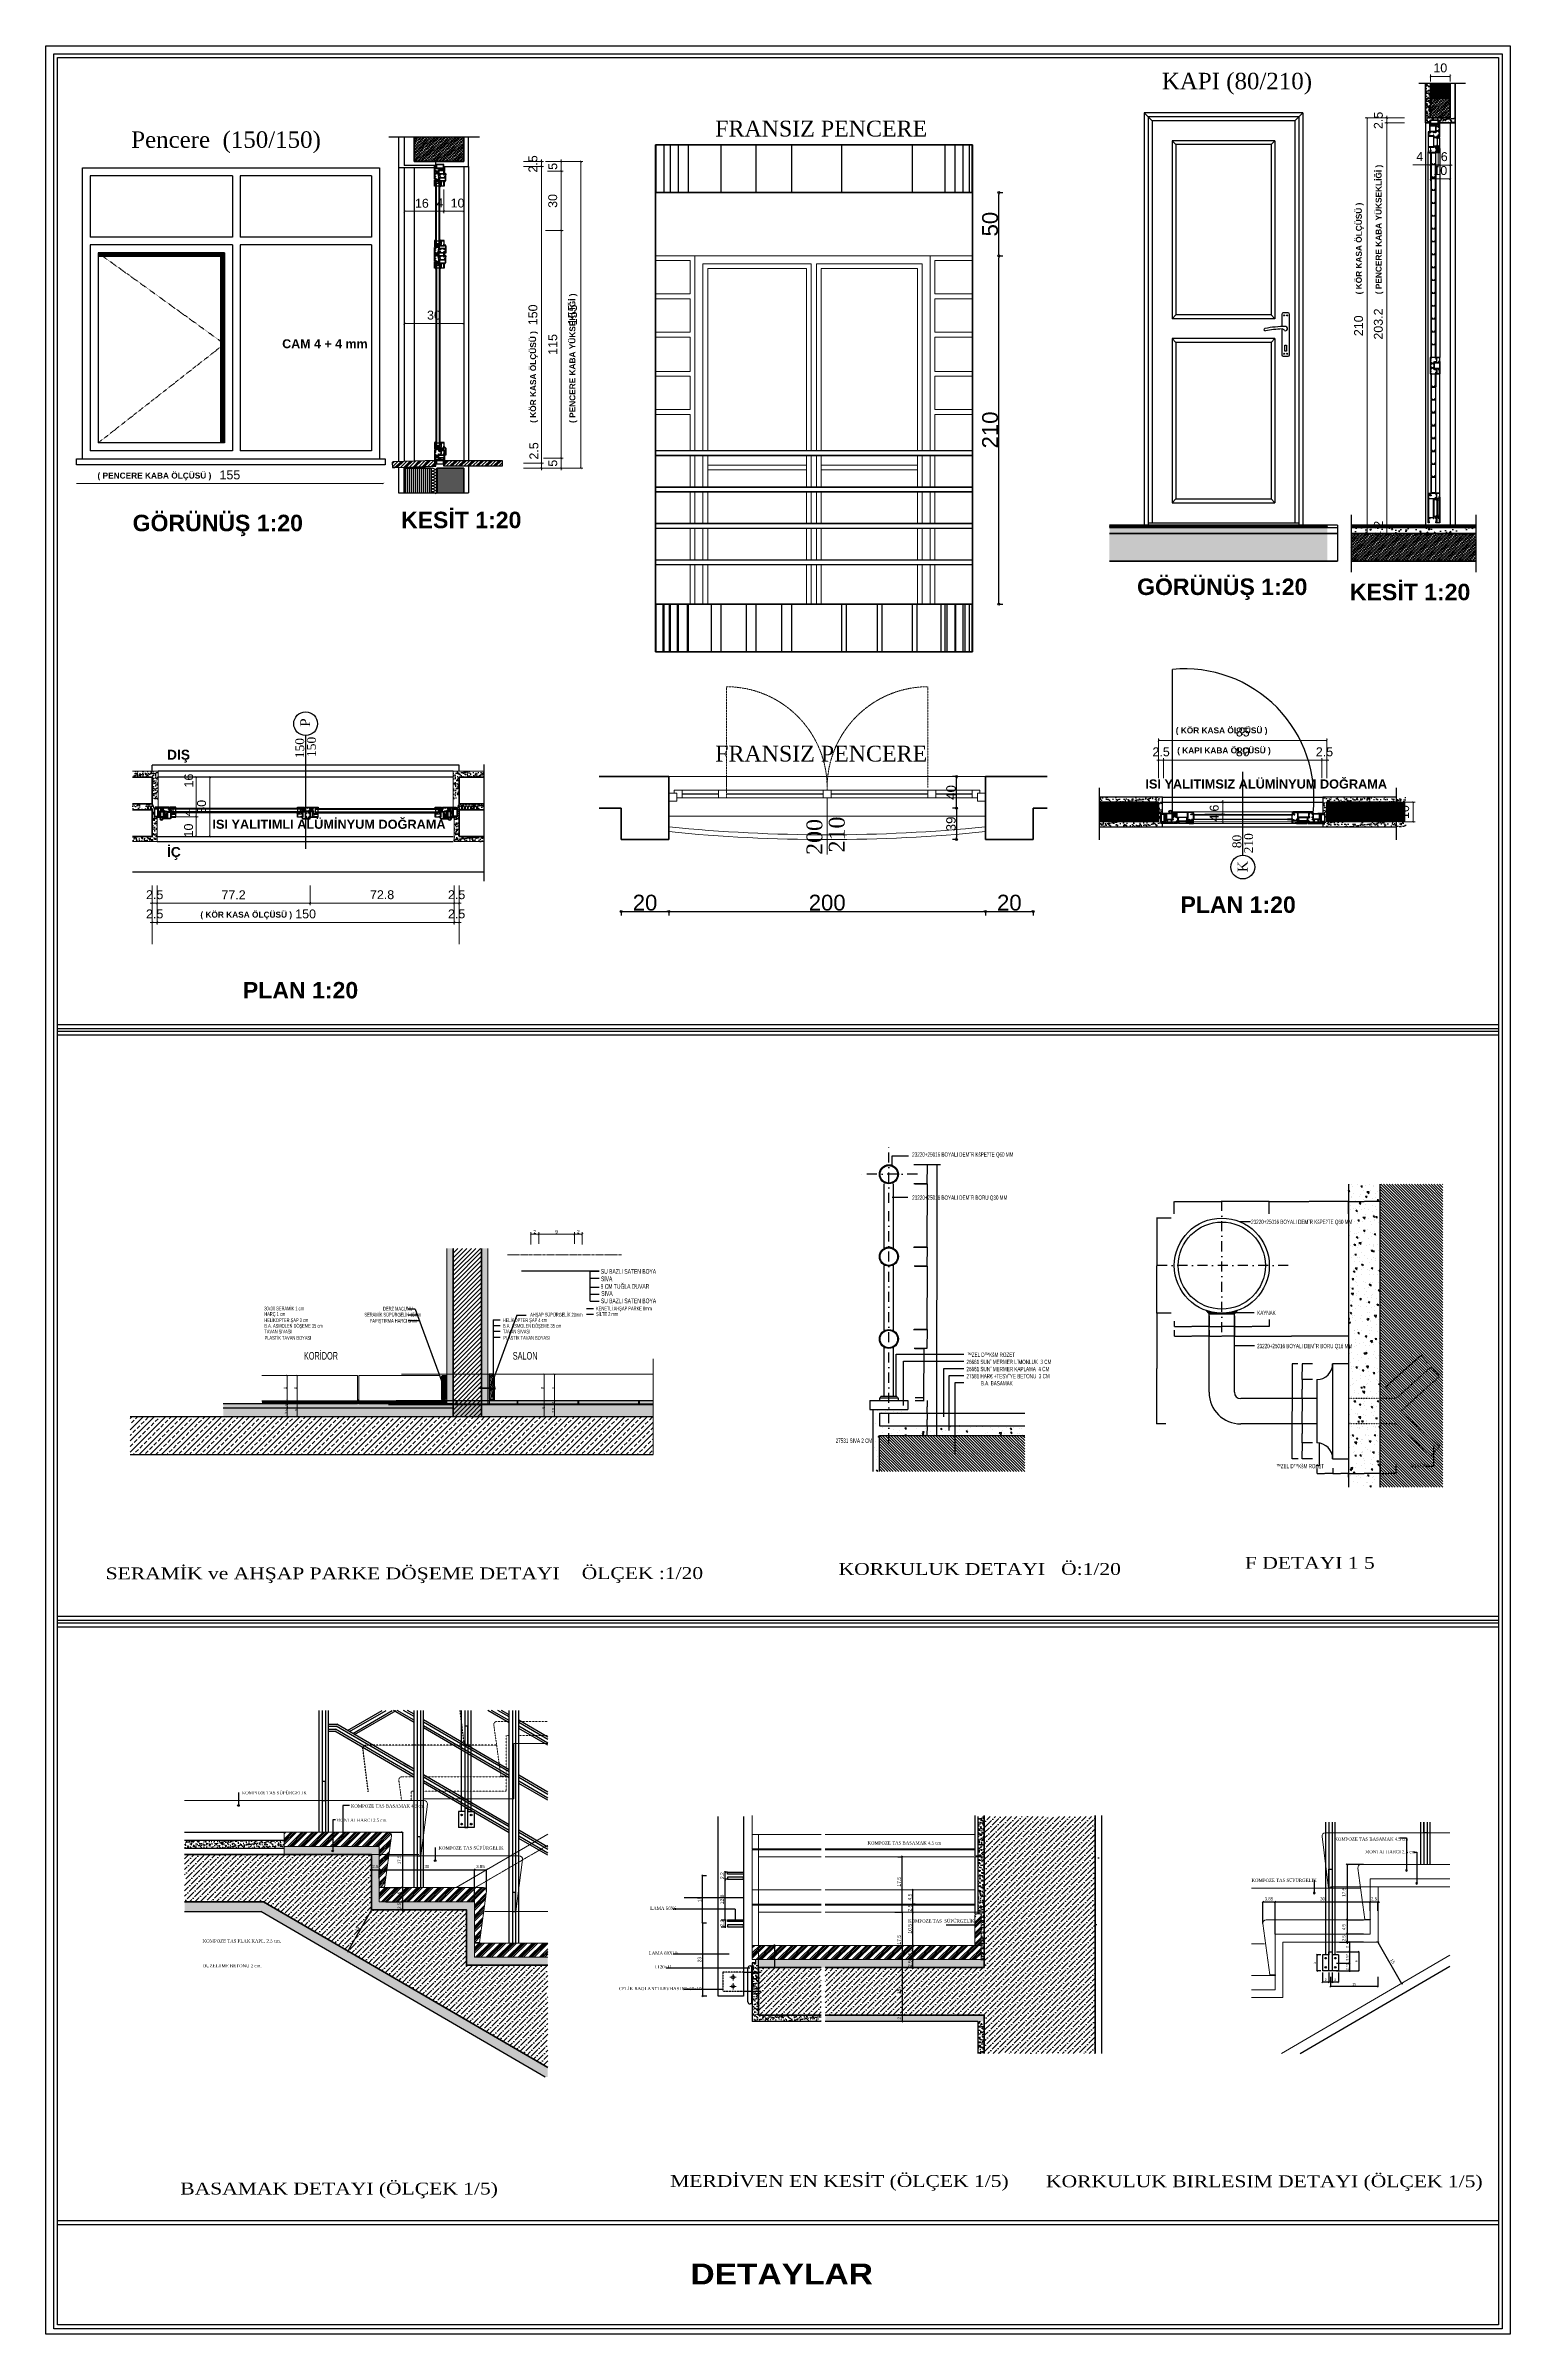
# Model space of a CAD drawing. Extents: x 386248 to 427517, y 4539405 to 4542296.
# Drawn here: x 414232 to 416081, y 4539405 to 4542296 of the extents above; entities that cross this region are included whole.
import ezdxf
from ezdxf.enums import TextEntityAlignment as Align

# ---------------------------------------------------------------- set-up
doc = ezdxf.new("R2010")
doc.units = 0
for name, pattern in [('CENTER2', [1.125, 0.75, -0.125, 0.125, -0.125]), ('DASHDOT', [25.4, 12.7, -6.35, 0, -6.35]), ('DASHED2', [0.375, 0.25, -0.125]), ('DOT', [0.28, 0.03, -0.25]), ('DUZ', [0]), ('HIDDEN2', [0.1875, 0.125, -0.0625]), ('NOKTA', [0.08, 0, -0.08])]:
    doc.linetypes.add(name, pattern=pattern)
for name, color, linetype, lineweight in [('0-TXT-SRB20', 5, 'Continuous', 9), ('5CELIKTAR', 252, 'Continuous', 15), ('5DOSKAP', 53, 'Continuous', 25), ('5KOLON', 12, 'Continuous', 50), ('dim5', 153, 'Continuous', 18), ('DOGRAMA', 1, 'Continuous', 25), ('duvaar', 133, 'Continuous', 50), ('DUVAR', 4, 'Continuous', 35), ('FRANSIZ-BALKON', 29, 'Continuous', 25), ('gizli görünüş', 150, 'DASHED2', 20), ('ince', 203, 'DUZ', 20), ('KAPI VE PENCERELER', 5, 'Continuous', 20), ('KUPESTE', 30, 'Continuous', 18), ('METAL', 251, 'Continuous', 25), ('OLCUDETAY', 153, 'Continuous', 18), ('olculer', 21, 'Continuous', 20), ('TAR', 8, 'Continuous', 5), ('tefrij', 183, 'Continuous', 15), ('Y', 7, 'Continuous', 25), ('YAZI', 7, 'Continuous', 25), ('YAZILAR', 1, 'Continuous', 30)]:
    doc.layers.add(name, color=color, linetype=linetype, lineweight=lineweight)
for name, color, linetype in [('CERCV', 140, 'Continuous'), ('K', 1, 'Continuous'), ('Tarama', 7, 'Continuous'), ('YAZI2', 5, 'Continuous'), ('ölçü dış', 45, 'Continuous')]:
    doc.layers.add(name, color=color, linetype=linetype)
doc.styles.add('BASLIK', font='')
doc.styles.add('PıNaR', font='')
doc.styles.add('RomanSTA', font='')
doc.styles.get("Standard").update_dxf_attribs({"font": 'arial.ttf'})
doc.styles.add('STYLE2', font='')
doc.styles.add('STYLE5', font='', dxfattribs={"width": 0.75, "height": 1.25})
doc.styles.add('TROMANS', font='')
doc.styles.add('TRS', font='TROMANS.SHX', dxfattribs={"width": 0.8})
doc.styles.add('ıKı', font='', dxfattribs={"height": 0.1})
doc.styles.get('BASLIK').set_extended_font_data('Times New Roman Tur')
doc.styles.get('PıNaR').set_extended_font_data('Times New Roman Tur')
doc.styles.get('RomanSTA').set_extended_font_data('Arial')
doc.styles.get('STYLE2').set_extended_font_data('Arial Tur')
doc.styles.get('STYLE5').set_extended_font_data('Comic Sans MS')
doc.styles.get('TROMANS').set_extended_font_data('Arial')
doc.styles.get('ıKı').set_extended_font_data('Romantic')
doc.dimstyles.new('1-5', dxfattribs={"dimscale": 125, "dimtxt": 0.08, "dimasz": 0.0125, "dimexe": 0.01125, "dimexo": 0, "dimgap": 0.005, "dimtad": 1, "dimlfac": 10, "dimzin": 12, "dimdsep": 46, "dimtxsty": 'STYLE5', "dimblk": 'OBLIQUE', "dimcen": 0.025, "dimdle": 0.01125, "dimclrt": 256, "dimadec": 0, "dimazin": 0, "dimtfac": 1, "dimtix": 1, "dimtmove": 2, "dimatfit": 3, "dimldrblk": 'NONE', "dimfxl": 0.01125, "dimtolj": 1, "dimtzin": 1, "dimarcsym": 0})
doc.dimstyles.new('aa', dxfattribs={"dimtxt": 12, "dimasz": 2.5, "dimexe": 5, "dimexo": 50, "dimgap": 0.9, "dimtad": 1, "dimdec": 0, "dimtxsty": 'Standard', "dimblk": 'DOTBLANK', "dimcen": 2.5, "dimadec": 0, "dimazin": 0, "dimtfac": 1, "dimtdec": 0, "dimtix": 1, "dimtmove": 0, "dimatfit": 3, "dimfxl": 1, "dimfxlon": 1, "dimarcsym": 0})
doc.dimstyles.get("Standard").update_dxf_attribs({"dimtxt": 0.18, "dimasz": 0.18, "dimexe": 0.18, "dimexo": 0.0625, "dimgap": 0.09, "dimtad": 0, "dimtih": 1, "dimtoh": 1, "dimdec": 4, "dimzin": 0, "dimdsep": 46, "dimtxsty": 'Standard', "dimcen": 0.09, "dimadec": 0, "dimazin": 0, "dimtfac": 1, "dimtdec": 4, "dimtofl": 0, "dimtmove": 0, "dimatfit": 3, "dimfxl": 1, "dimtolj": 1, "dimtzin": 0, "dimarcsym": 0})
pattern_1 = [(225, (497006.29315, 4549085.53454), (0.2209708691, -0.2209708691), []), (315, (497006.29315, 4549085.53454), (0.2209708691, 0.2209708691), [])]
pattern_2 = [(45, (497098.47904, 4549194.28435), (-0.2209708691, 0.2209708691), []), (135, (497098.47904, 4549194.28435), (-0.2209708691, -0.2209708691), [])]
pattern_3 = [(45, (497098.47904, 4549343.28435), (-0.2209708691, 0.2209708691), []), (135, (497098.47904, 4549343.28435), (-0.2209708691, -0.2209708691), [])]
pattern_4 = [(315, (496763.45454, 4548991.62657), (0.2209708691, 0.2209708691), []), (45, (496763.45454, 4548991.62657), (-0.2209708691, 0.2209708691), [])]
pattern_5 = [(315, (496763.45454, 4548966.62657), (0.2209708691, 0.2209708691), []), (45, (496763.45454, 4548966.62657), (-0.2209708691, 0.2209708691), [])]
pattern_6 = [(45, (497292.40863, 4548892.94668), (-0.2209708691, 0.2209708691), []), (135, (497292.40863, 4548892.94668), (-0.2209708691, -0.2209708691), [])]
pattern_7 = [(45, (205988.76137, 4509249.78762), (-0.2209708691, 0.2209708691), []), (135, (205988.76137, 4509249.78762), (-0.2209708691, -0.2209708691), [])]
pattern_8 = [(45, (205999.13637, 4509249.16262), (-0.2209708691, 0.2209708691), []), (135, (205999.13637, 4509249.16262), (-0.2209708691, -0.2209708691), [])]
pattern_9 = [(135, (623131.31937, 4509250.16262), (0.2209708691, 0.2209708691), []), (45, (623131.31937, 4509250.16262), (0.2209708691, -0.2209708691), [])]
pattern_10 = [(135, (623131.31937, 4509249.78762), (0.2209708691, 0.2209708691), []), (45, (623131.31937, 4509249.78762), (0.2209708691, -0.2209708691), [])]
pattern_11 = [(135, (623120.94437, 4509249.16262), (0.2209708691, 0.2209708691), []), (45, (623120.94437, 4509249.16262), (0.2209708691, -0.2209708691), [])]
pattern_12 = [(45, (499641.0904, 4593017.9133), (2.52569703, 9.26088912), [11.90625, -2.38125, 0, -2.38125])]
pattern_13 = [(37.5, (499636.7333, 4593020.852), (-0.16000313, 4.89413237), [0, -3.8608, 0, -4.318, 0, -4.1275]), (7.5, (499636.7333, 4593020.852), (4.49523283, 7.168251), [0, -2.0828, 0, -3.4798, 0, -1.3335]), (327.5, (499633.609, 4593020.852), (7.9099237, 0.01437185), [0, -1.27, 0, -4.572, 0, -5.969]), (317.5, (499633.609, 4593020.852), (7.63556452, 2.22929323), [0, -0.635, 0, -2.9972, 0, -3.429])]
pattern_14 = [(37.5, (499641.0904, 4593017.9133), (-0.16000313, 4.89413237), [0, -3.8608, 0, -4.318, 0, -4.1275]), (7.5, (499641.0904, 4593017.913), (4.49523283, 7.168251), [0, -2.0828, 0, -3.4798, 0, -1.3335]), (327.5, (499637.9662, 4593017.9133), (7.9099237, 0.01437185), [0, -1.27, 0, -4.572, 0, -5.969]), (317.5, (499637.966, 4593017.913), (7.63556452, 2.22929323), [0, -0.635, 0, -2.9972, 0, -3.429])]
pattern_15 = [(45, (499641.09, 4593017.913), (-6.7351921, 6.7351921), []), (45, (499643.3355, 4593017.913), (-6.7351921, 6.7351921), []), (45, (499645.581, 4593017.913), (-6.7351921, 6.7351921), []), (45, (499647.826, 4593017.913), (-6.7351921, 6.7351921), [])]
pattern_16 = [(45, (499636.733, 4593020.852), (-6.7351921, 6.7351921), []), (45, (499638.978, 4593020.852), (-6.7351921, 6.7351921), []), (45, (499641.223, 4593020.852), (-6.7351921, 6.7351921), []), (45, (499643.469, 4593020.852), (-6.7351921, 6.7351921), [])]
pattern_17 = [(37.5, (410656.8476, 4537631.515), (-0.075592, 2.3121885), [0, -1.824, 0, -2.04, 0, -1.95]), (7.5, (410656.8476, 4537631.515), (2.123732, 3.3865753), [0, -0.984, 0, -1.644, 0, -0.63]), (327.5, (410655.3716, 4537631.515), (3.7369702, 0.0067909), [0, -0.6, 0, -2.16, 0, -2.82]), (317.5, (410655.3716, 4537631.515), (3.607352, 1.0532107), [0, -0.3, 0, -1.416, 0, -1.62])]

# ---------------------------------------------------------------- blocks, each defined once
blk = doc.blocks.new('_ArchTick')
at = {"color": 0, "linetype": 'ByBlock', "const_width": 0.15}
blk.add_lwpolyline([(-0.5, -0.5), (0.5, 0.5)], dxfattribs=at)
blk = doc.blocks.new('_Oblique')
at = {"color": 0, "linetype": 'ByBlock', "lineweight": -2}
blk.add_line((-0.5, -0.5), (0.5, 0.5), dxfattribs=at)
blk = doc.blocks.new('*D3891')
at = {"layer": 'Defpoints', "color": 0}
for p in [(415861.7, 4539874.1), (415861.7, 4539864.4), (415878.2, 4539864.4)]:
    blk.add_point(p, dxfattribs=at)
at = {"layer": 'olculer', "color": 0, "lineweight": -2}
for p, q in [((415861.7, 4539874.1), (415878.4, 4539874.1)), ((415861.7, 4539864.4), (415878.4, 4539864.4)), ((415878.2, 4539874.1), (415878.2, 4539875.6)), ((415878.2, 4539874.1), (415878.2, 4539864.4)), ((415878.2, 4539864.4), (415878.2, 4539862.9))]:
    blk.add_line(p, q, dxfattribs=at)
at = {"layer": 'olculer', "color": 0, "linetype": 'ByBlock', "lineweight": -2, "xscale": 1.5, "yscale": 1.5, "zscale": 1.5}
for p, rotation in [((415878.2, 4539874.1), 269.9999999989691), ((415878.2, 4539864.4), 89.99999999896913)]:
    blk.add_blockref('_Oblique', p, dxfattribs=dict(at, rotation=rotation))
at = {"layer": 'olculer', "insert": (415875.2, 4539869.3), "char_height": 3, "attachment_point": 5, "rotation": 90}
blk.add_mtext('\\A1;2.43', dxfattribs=at)
blk = doc.blocks.new('_None')
blk = doc.blocks.new('*D3892')
at = {"layer": 'Defpoints', "color": 0}
for p in [(415861.7, 4539888.4), (415861.7, 4539874.1), (415878.2, 4539874.1)]:
    blk.add_point(p, dxfattribs=at)
at = {"layer": 'olculer', "color": 0, "lineweight": -2}
for p, q in [((415861.7, 4539888.4), (415878.4, 4539888.4)), ((415878.2, 4539888.4), (415878.2, 4539874.1)), ((415861.7, 4539874.1), (415878.4, 4539874.1))]:
    blk.add_line(p, q, dxfattribs=at)
at = {"layer": 'olculer', "color": 0, "linetype": 'ByBlock', "lineweight": -2, "xscale": 1.5, "yscale": 1.5, "zscale": 1.5}
for p, rotation in [((415878.2, 4539888.4), 89.99999999883346), ((415878.2, 4539874.1), 269.9999999988334)]:
    blk.add_blockref('_Oblique', p, dxfattribs=dict(at, rotation=rotation))
at = {"layer": 'olculer', "insert": (415875.2, 4539881.3), "char_height": 3, "attachment_point": 5, "rotation": 90}
blk.add_mtext('\\A1;3.57', dxfattribs=at)
blk = doc.blocks.new('*D3893')
at = {"layer": 'Defpoints', "color": 0}
for p in [(415837.2, 4539884.4), (415842.1, 4539884.4), (415842.1, 4539864.4)]:
    blk.add_point(p, dxfattribs=at)
at = {"layer": 'olculer', "color": 0, "lineweight": -2}
for p, q in [((415842.1, 4539884.4), (415837, 4539884.4)), ((415842.1, 4539864.4), (415837, 4539864.4)), ((415837.2, 4539864.4), (415837.2, 4539884.4))]:
    blk.add_line(p, q, dxfattribs=at)
at = {"layer": 'olculer', "color": 0, "linetype": 'ByBlock', "lineweight": -2, "xscale": 1.5, "yscale": 1.5, "zscale": 1.5}
for p, rotation in [((415837.2, 4539884.4), 89.99999999883273), ((415837.2, 4539864.4), 269.9999999988327)]:
    blk.add_blockref('_Oblique', p, dxfattribs=dict(at, rotation=rotation))
at = {"layer": 'olculer', "insert": (415834.2, 4539874.4), "char_height": 3, "attachment_point": 5, "rotation": 90}
blk.add_mtext('\\A1;5', dxfattribs=at)
blk = doc.blocks.new('*D3894')
at = {"layer": 'Defpoints', "color": 0}
for p in [(415844.1, 4539862), (415852.1, 4539862), (415844.1, 4539849.9)]:
    blk.add_point(p, dxfattribs=at)
at = {"layer": 'olculer', "color": 0, "lineweight": -2}
for p, q in [((415844.1, 4539862), (415844.1, 4539849.7)), ((415852.1, 4539862), (415852.1, 4539849.7)), ((415852.1, 4539849.9), (415844.1, 4539849.9))]:
    blk.add_line(p, q, dxfattribs=at)
at = {"layer": 'olculer', "color": 0, "linetype": 'ByBlock', "lineweight": -2, "xscale": 1.5, "yscale": 1.5, "zscale": 1.5, "rotation": 180}
blk.add_blockref('_Oblique', (415844.1, 4539849.9), dxfattribs=at)
at = {"layer": 'olculer', "color": 0, "linetype": 'ByBlock', "lineweight": -2, "xscale": 1.5, "yscale": 1.5, "zscale": 1.5}
blk.add_blockref('_Oblique', (415852.1, 4539849.9), dxfattribs=at)
at = {"layer": 'olculer', "insert": (415848.1, 4539852.9), "char_height": 3, "attachment_point": 5}
blk.add_mtext('\\A1;2', dxfattribs=at)
blk = doc.blocks.new('*D3895')
at = {"layer": 'Defpoints', "color": 0}
for p in [(415852.1, 4539862), (415856.1, 4539862), (415852.1, 4539849.9)]:
    blk.add_point(p, dxfattribs=at)
at = {"layer": 'olculer', "color": 0, "lineweight": -2}
for p, q in [((415852.1, 4539862), (415852.1, 4539849.7)), ((415856.1, 4539862), (415856.1, 4539849.7)), ((415852.1, 4539849.9), (415850.6, 4539849.9)), ((415856.1, 4539849.9), (415852.1, 4539849.9)), ((415856.1, 4539849.9), (415857.6, 4539849.9))]:
    blk.add_line(p, q, dxfattribs=at)
at = {"layer": 'olculer', "color": 0, "linetype": 'ByBlock', "lineweight": -2, "xscale": 1.5, "yscale": 1.5, "zscale": 1.5}
blk.add_blockref('_Oblique', (415852.1, 4539849.9), dxfattribs=at)
at = {"layer": 'olculer', "color": 0, "linetype": 'ByBlock', "lineweight": -2, "xscale": 1.5, "yscale": 1.5, "zscale": 1.5, "rotation": 180}
blk.add_blockref('_Oblique', (415856.1, 4539849.9), dxfattribs=at)
at = {"layer": 'olculer', "insert": (415854.1, 4539852.9), "char_height": 3, "attachment_point": 5}
blk.add_mtext('\\A1;1', dxfattribs=at)
blk = doc.blocks.new('*D3896')
at = {"layer": 'Defpoints', "color": 0}
for p in [(415856.1, 4539862), (415864.1, 4539862), (415856.1, 4539849.9)]:
    blk.add_point(p, dxfattribs=at)
at = {"layer": 'olculer', "color": 0, "lineweight": -2}
for p, q in [((415856.1, 4539862), (415856.1, 4539849.7)), ((415864.1, 4539862), (415864.1, 4539849.7)), ((415864.1, 4539849.9), (415856.1, 4539849.9))]:
    blk.add_line(p, q, dxfattribs=at)
at = {"layer": 'olculer', "color": 0, "linetype": 'ByBlock', "lineweight": -2, "xscale": 1.5, "yscale": 1.5, "zscale": 1.5, "rotation": 180}
blk.add_blockref('_Oblique', (415856.1, 4539849.9), dxfattribs=at)
at = {"layer": 'olculer', "color": 0, "linetype": 'ByBlock', "lineweight": -2, "xscale": 1.5, "yscale": 1.5, "zscale": 1.5}
blk.add_blockref('_Oblique', (415864.1, 4539849.9), dxfattribs=at)
at = {"layer": 'olculer', "insert": (415860.1, 4539852.9), "char_height": 3, "attachment_point": 5}
blk.add_mtext('\\A1;2', dxfattribs=at)
blk = doc.blocks.new('*D3897')
at = {"layer": 'Defpoints', "color": 0}
for p in [(415861.7, 4539888.4), (415865.7, 4539900.4), (415878.2, 4539888.4)]:
    blk.add_point(p, dxfattribs=at)
at = {"layer": 'olculer', "color": 0, "lineweight": -2}
for p, q in [((415861.7, 4539888.4), (415878.4, 4539888.4)), ((415865.7, 4539900.4), (415878.4, 4539900.4)), ((415878.2, 4539900.4), (415878.2, 4539888.4))]:
    blk.add_line(p, q, dxfattribs=at)
at = {"layer": 'olculer', "color": 0, "linetype": 'ByBlock', "lineweight": -2, "xscale": 1.5, "yscale": 1.5, "zscale": 1.5}
for p, rotation in [((415878.2, 4539900.4), 89.99999999888831), ((415878.2, 4539888.4), 269.9999999988883)]:
    blk.add_blockref('_Oblique', p, dxfattribs=dict(at, rotation=rotation))
at = {"layer": 'olculer', "insert": (415875.2, 4539894.4), "char_height": 3, "attachment_point": 5, "rotation": 90}
blk.add_mtext('\\A1;3', dxfattribs=at)
blk = doc.blocks.new('*D3898')
at = {"layer": 'Defpoints', "color": 0}
for p in [(415877.2, 4539888.4), (415877.2, 4539864.4), (415889.8, 4539864.4)]:
    blk.add_point(p, dxfattribs=at)
at = {"layer": 'olculer', "color": 0, "lineweight": -2}
for p, q in [((415877.2, 4539888.4), (415890, 4539888.4)), ((415889.8, 4539888.4), (415889.8, 4539864.4)), ((415877.2, 4539864.4), (415890, 4539864.4))]:
    blk.add_line(p, q, dxfattribs=at)
at = {"layer": 'olculer', "color": 0, "linetype": 'ByBlock', "lineweight": -2, "xscale": 1.5, "yscale": 1.5, "zscale": 1.5}
for p, rotation in [((415889.8, 4539888.4), 89.99999999888831), ((415889.8, 4539864.4), 269.9999999988883)]:
    blk.add_blockref('_Oblique', p, dxfattribs=dict(at, rotation=rotation))
at = {"layer": 'olculer', "insert": (415886.8, 4539876.4), "char_height": 3, "attachment_point": 5, "rotation": 90}
blk.add_mtext('\\A1;6', dxfattribs=at)
blk = doc.blocks.new('*D3899')
at = {"layer": 'Defpoints', "color": 0}
for p in [(415854.1, 4539856.6), (415854.1, 4539844.4), (415914.1, 4539856.6)]:
    blk.add_point(p, dxfattribs=at)
at = {"layer": 'olculer', "color": 0, "lineweight": -2}
for p, q in [((415854.1, 4539856.6), (415854.1, 4539844.3)), ((415914.1, 4539844.4), (415854.1, 4539844.4)), ((415914.1, 4539856.6), (415914.1, 4539844.3))]:
    blk.add_line(p, q, dxfattribs=at)
at = {"layer": 'olculer', "color": 0, "linetype": 'ByBlock', "lineweight": -2, "xscale": 1.5, "yscale": 1.5, "zscale": 1.5, "rotation": 180}
blk.add_blockref('_Oblique', (415854.1, 4539844.4), dxfattribs=at)
at = {"layer": 'olculer', "color": 0, "linetype": 'ByBlock', "lineweight": -2, "xscale": 1.5, "yscale": 1.5, "zscale": 1.5}
blk.add_blockref('_Oblique', (415914.1, 4539844.4), dxfattribs=at)
at = {"layer": 'olculer', "insert": (415884.1, 4539847.5), "char_height": 3, "attachment_point": 5}
blk.add_mtext('\\A1;15', dxfattribs=at)
blk = doc.blocks.new('*D3900')
at = {"layer": 'Defpoints', "color": 0}
for p in [(415313.2, 4539800.4), (415314.8, 4539800.4), (415316.5, 4539808.4)]:
    blk.add_point(p, dxfattribs=at)
at = {"layer": 'olculer', "color": 0, "lineweight": -2}
for p, q in [((415316.5, 4539808.4), (415313.1, 4539808.4)), ((415314.8, 4539800.4), (415313.1, 4539800.4)), ((415313.2, 4539808.4), (415313.2, 4539800.4))]:
    blk.add_line(p, q, dxfattribs=at)
at = {"layer": 'olculer', "color": 0, "linetype": 'ByBlock', "lineweight": -2, "xscale": 1.5, "yscale": 1.5, "zscale": 1.5}
for p, rotation in [((415313.2, 4539808.4), 89.99999999874936), ((415313.2, 4539800.4), 269.9999999987493)]:
    blk.add_blockref('_Oblique', p, dxfattribs=dict(at, rotation=rotation))
at = {"layer": 'olculer', "insert": (415309.5, 4539804.4), "char_height": 4.5, "attachment_point": 5, "rotation": 90}
blk.add_mtext('\\A1;2', dxfattribs=at)
blk = doc.blocks.new('*D3901')
at = {"layer": 'Defpoints', "color": 0}
for p in [(415784.1, 4539951.1), (415904.1, 4539940), (415784.1, 4539910.4)]:
    blk.add_point(p, dxfattribs=at)
at = {"layer": 'olculer', "color": 0, "lineweight": -2}
for p, q in [((415784.1, 4539910.4), (415784.1, 4539951.3)), ((415904.1, 4539951.1), (415784.1, 4539951.1)), ((415904.1, 4539940), (415904.1, 4539951.3))]:
    blk.add_line(p, q, dxfattribs=at)
at = {"layer": 'olculer', "color": 0, "linetype": 'ByBlock', "lineweight": -2, "xscale": 2, "yscale": 2, "zscale": 2, "rotation": 180}
blk.add_blockref('_Oblique', (415784.1, 4539951.1), dxfattribs=at)
at = {"layer": 'olculer', "color": 0, "linetype": 'ByBlock', "lineweight": -2, "xscale": 2, "yscale": 2, "zscale": 2}
blk.add_blockref('_Oblique', (415904.1, 4539951.1), dxfattribs=at)
at = {"layer": 'olculer', "insert": (415844.1, 4539955.1), "char_height": 4, "attachment_point": 5}
blk.add_mtext('\\A1;30', dxfattribs=at)
blk = doc.blocks.new('*D3902')
at = {"layer": 'Defpoints', "color": 0}
for p in [(415768.8, 4539951.1), (415768.8, 4539923.9), (415784.1, 4539910.4)]:
    blk.add_point(p, dxfattribs=at)
at = {"layer": 'olculer', "color": 0, "lineweight": -2}
for p, q in [((415768.8, 4539923.9), (415768.8, 4539951.3)), ((415784.1, 4539951.1), (415768.8, 4539951.1)), ((415784.1, 4539910.4), (415784.1, 4539951.3))]:
    blk.add_line(p, q, dxfattribs=at)
at = {"layer": 'olculer', "color": 0, "linetype": 'ByBlock', "lineweight": -2, "xscale": 2, "yscale": 2, "zscale": 2, "rotation": 180}
blk.add_blockref('_Oblique', (415768.8, 4539951.1), dxfattribs=at)
at = {"layer": 'olculer', "color": 0, "linetype": 'ByBlock', "lineweight": -2, "xscale": 2, "yscale": 2, "zscale": 2}
blk.add_blockref('_Oblique', (415784.1, 4539951.1), dxfattribs=at)
at = {"layer": 'olculer', "insert": (415776.4, 4539955.1), "char_height": 4, "attachment_point": 5}
blk.add_mtext('\\A1;3.85', dxfattribs=at)
blk = doc.blocks.new('*D3903')
at = {"layer": 'Defpoints', "color": 0}
for p in [(414653.1, 4539980.8), (414773.1, 4539991.9), (414773.1, 4539951.3)]:
    blk.add_point(p, dxfattribs=at)
at = {"layer": 'olculer', "color": 0, "lineweight": -2}
for p, q in [((414653.1, 4539980.8), (414653.1, 4539992.2)), ((414653.1, 4539991.9), (414773.1, 4539991.9)), ((414773.1, 4539951.3), (414773.1, 4539992.2))]:
    blk.add_line(p, q, dxfattribs=at)
at = {"layer": 'olculer', "color": 0, "linetype": 'ByBlock', "lineweight": -2, "xscale": 2, "yscale": 2, "zscale": 2, "rotation": 180}
blk.add_blockref('_Oblique', (414653.1, 4539991.9), dxfattribs=at)
at = {"layer": 'olculer', "color": 0, "linetype": 'ByBlock', "lineweight": -2, "xscale": 2, "yscale": 2, "zscale": 2}
blk.add_blockref('_Oblique', (414773.1, 4539991.9), dxfattribs=at)
at = {"layer": 'olculer', "insert": (414713.1, 4539996), "char_height": 4, "attachment_point": 5}
blk.add_mtext('\\A1;30', dxfattribs=at)
blk = doc.blocks.new('*D3904')
at = {"layer": 'Defpoints', "color": 0}
for p in [(414788.5, 4539991.9), (414773.1, 4539951.3), (414788.5, 4539964.8)]:
    blk.add_point(p, dxfattribs=at)
at = {"layer": 'olculer', "color": 0, "lineweight": -2}
for p, q in [((414773.1, 4539951.3), (414773.1, 4539992.2)), ((414773.1, 4539991.9), (414788.5, 4539991.9)), ((414788.5, 4539964.8), (414788.5, 4539992.2))]:
    blk.add_line(p, q, dxfattribs=at)
at = {"layer": 'olculer', "color": 0, "linetype": 'ByBlock', "lineweight": -2, "xscale": 2, "yscale": 2, "zscale": 2, "rotation": 180}
blk.add_blockref('_Oblique', (414773.1, 4539991.9), dxfattribs=at)
at = {"layer": 'olculer', "color": 0, "linetype": 'ByBlock', "lineweight": -2, "xscale": 2, "yscale": 2, "zscale": 2}
blk.add_blockref('_Oblique', (414788.5, 4539991.9), dxfattribs=at)
at = {"layer": 'olculer', "insert": (414780.8, 4539996), "char_height": 4, "attachment_point": 5}
blk.add_mtext('\\A1;3.85', dxfattribs=at)
blk = doc.blocks.new('*D3905')
at = {"layer": 'Defpoints', "color": 0}
for p in [(415142.6, 4539896.4), (415145, 4539868.4), (415152.2, 4539868.4)]:
    blk.add_point(p, dxfattribs=at)
at = {"layer": 'olculer', "color": 0, "lineweight": -2}
for p, q in [((415142.6, 4539896.4), (415152.4, 4539896.4)), ((415152.2, 4539896.4), (415152.2, 4539868.4)), ((415145, 4539868.4), (415152.4, 4539868.4))]:
    blk.add_line(p, q, dxfattribs=at)
at = {"layer": 'olculer', "color": 0, "linetype": 'ByBlock', "lineweight": -2, "xscale": 1.5, "yscale": 1.5, "zscale": 1.5}
for p, rotation in [((415152.2, 4539896.4), 89.9999999988089), ((415152.2, 4539868.4), 269.9999999988089)]:
    blk.add_blockref('_Oblique', p, dxfattribs=dict(at, rotation=rotation))
at = {"layer": 'olculer', "insert": (415148.5, 4539882.4), "char_height": 4.5, "attachment_point": 5, "rotation": 90}
blk.add_mtext('\\A1;7', dxfattribs=at)
blk = doc.blocks.new('*D3906')
at = {"layer": 'Defpoints', "color": 0}
for p in [(415326.7, 4539896.4), (415327.2, 4539896.4), (415327.9, 4539878.4)]:
    blk.add_point(p, dxfattribs=at)
at = {"layer": 'olculer', "color": 0, "lineweight": -2}
for p, q in [((415327.2, 4539896.4), (415326.5, 4539896.4)), ((415326.7, 4539878.4), (415326.7, 4539896.4)), ((415327.9, 4539878.4), (415326.5, 4539878.4))]:
    blk.add_line(p, q, dxfattribs=at)
at = {"layer": 'olculer', "color": 0, "linetype": 'ByBlock', "lineweight": -2, "xscale": 1.5, "yscale": 1.5, "zscale": 1.5}
for p, rotation in [((415326.7, 4539896.4), 89.99999999888831), ((415326.7, 4539878.4), 269.9999999988883)]:
    blk.add_blockref('_Oblique', p, dxfattribs=dict(at, rotation=rotation))
at = {"layer": 'olculer', "insert": (415322.9, 4539887.4), "char_height": 4.5, "attachment_point": 5, "rotation": 90}
blk.add_mtext('\\A1;4.5', dxfattribs=at)
blk = doc.blocks.new('*D3907')
at = {"layer": 'Defpoints', "color": 0}
for p in [(415326.7, 4539938.4), (415327.2, 4539938.4), (415327.2, 4539896.4)]:
    blk.add_point(p, dxfattribs=at)
at = {"layer": 'olculer', "color": 0, "lineweight": -2}
for p, q in [((415327.2, 4539938.4), (415326.5, 4539938.4)), ((415326.7, 4539896.4), (415326.7, 4539938.4)), ((415327.2, 4539896.4), (415326.5, 4539896.4))]:
    blk.add_line(p, q, dxfattribs=at)
at = {"layer": 'olculer', "color": 0, "linetype": 'ByBlock', "lineweight": -2, "xscale": 1.5, "yscale": 1.5, "zscale": 1.5}
for p, rotation in [((415326.7, 4539938.4), 89.99999999888831), ((415326.7, 4539896.4), 269.9999999988883)]:
    blk.add_blockref('_Oblique', p, dxfattribs=dict(at, rotation=rotation))
at = {"layer": 'olculer', "insert": (415322.9, 4539917.4), "char_height": 4.5, "attachment_point": 5, "rotation": 90}
blk.add_mtext('\\A1;10.5', dxfattribs=at)
blk = doc.blocks.new('*D3908')
at = {"layer": 'Defpoints', "color": 0}
for p in [(414661.4, 4540039.3), (414661.4, 4539969.3), (414682.2, 4539969.3)]:
    blk.add_point(p, dxfattribs=at)
at = {"layer": 'olculer', "color": 0, "lineweight": -2}
for p, q in [((414661.4, 4540039.3), (414682.4, 4540039.3)), ((414682.2, 4540039.3), (414682.2, 4539969.3)), ((414661.4, 4539969.3), (414682.4, 4539969.3))]:
    blk.add_line(p, q, dxfattribs=at)
at = {"layer": 'olculer', "color": 0, "linetype": 'ByBlock', "lineweight": -2, "xscale": 2, "yscale": 2, "zscale": 2}
for p, rotation in [((414682.2, 4540039.3), 89.99999999885655), ((414682.2, 4539969.3), 269.9999999988565)]:
    blk.add_blockref('_Oblique', p, dxfattribs=dict(at, rotation=rotation))
at = {"layer": 'olculer', "insert": (414678.2, 4540004.3), "char_height": 4, "attachment_point": 5, "rotation": 90}
blk.add_mtext('\\A1;17.5', dxfattribs=at)
blk = doc.blocks.new('*D3909')
at = {"layer": 'Defpoints', "color": 0}
for p in [(415066.2, 4539924.4), (415061.2, 4539832.4), (415066.7, 4539832.4)]:
    blk.add_point(p, dxfattribs=at)
at = {"layer": 'olculer', "color": 0, "lineweight": -2}
for p, q in [((415066.2, 4539924.4), (415061, 4539924.4)), ((415061.2, 4539924.4), (415061.2, 4539832.4)), ((415066.7, 4539832.4), (415061, 4539832.4))]:
    blk.add_line(p, q, dxfattribs=at)
at = {"layer": 'olculer', "color": 0, "linetype": 'ByBlock', "lineweight": -2, "xscale": 1.5, "yscale": 1.5, "zscale": 1.5}
for p, rotation in [((415061.2, 4539924.4), 89.99999999887623), ((415061.2, 4539832.4), 269.9999999988762)]:
    blk.add_blockref('_Oblique', p, dxfattribs=dict(at, rotation=rotation))
at = {"layer": 'olculer', "insert": (415057.4, 4539878.4), "char_height": 4.5, "attachment_point": 5, "rotation": 90}
blk.add_mtext('\\A1;23', dxfattribs=at)
blk = doc.blocks.new('*D3910')
at = {"layer": 'Defpoints', "color": 0}
for p in [(415089.7, 4539988.8), (415092.8, 4539988.8), (415092.8, 4539980)]:
    blk.add_point(p, dxfattribs=at)
at = {"layer": 'olculer', "color": 0, "lineweight": -2}
for p, q in [((415092.8, 4539988.8), (415089.6, 4539988.8)), ((415092.8, 4539980), (415089.6, 4539980)), ((415089.7, 4539988.8), (415089.7, 4539990.3)), ((415089.7, 4539980), (415089.7, 4539988.8)), ((415089.7, 4539980), (415089.7, 4539978.5))]:
    blk.add_line(p, q, dxfattribs=at)
at = {"layer": 'olculer', "color": 0, "linetype": 'ByBlock', "lineweight": -2, "xscale": 1.5, "yscale": 1.5, "zscale": 1.5}
for p, rotation in [((415089.7, 4539988.8), 269.999999998863), ((415089.7, 4539980), 89.99999999886306)]:
    blk.add_blockref('_Oblique', p, dxfattribs=dict(at, rotation=rotation))
at = {"layer": 'olculer', "insert": (415086, 4539984.4), "char_height": 4.5, "attachment_point": 5, "rotation": 90}
blk.add_mtext('\\A1;2.2', dxfattribs=at)
blk = doc.blocks.new('*D3911')
at = {"layer": 'Defpoints', "color": 0}
for p in [(415084.7, 4539928.8), (415084.7, 4539920), (415089.7, 4539920)]:
    blk.add_point(p, dxfattribs=at)
at = {"layer": 'olculer', "color": 0, "lineweight": -2}
for p, q in [((415084.7, 4539928.8), (415089.9, 4539928.8)), ((415084.7, 4539920), (415089.9, 4539920)), ((415089.7, 4539928.8), (415089.7, 4539930.3)), ((415089.7, 4539928.8), (415089.7, 4539920)), ((415089.7, 4539920), (415089.7, 4539918.5))]:
    blk.add_line(p, q, dxfattribs=at)
at = {"layer": 'olculer', "color": 0, "linetype": 'ByBlock', "lineweight": -2, "xscale": 1.5, "yscale": 1.5, "zscale": 1.5}
for p, rotation in [((415089.7, 4539928.8), 269.999999998863), ((415089.7, 4539920), 89.99999999886306)]:
    blk.add_blockref('_Oblique', p, dxfattribs=dict(at, rotation=rotation))
at = {"layer": 'olculer', "insert": (415086, 4539924.4), "char_height": 4.5, "attachment_point": 5, "rotation": 90}
blk.add_mtext('\\A1;2.2', dxfattribs=at)
blk = doc.blocks.new('*D3912')
at = {"layer": 'Defpoints', "color": 0}
for p in [(415089.7, 4539980), (415092.8, 4539980), (415084.7, 4539928.8)]:
    blk.add_point(p, dxfattribs=at)
at = {"layer": 'olculer', "color": 0, "lineweight": -2}
for p, q in [((415092.8, 4539980), (415089.6, 4539980)), ((415089.7, 4539928.8), (415089.7, 4539980)), ((415084.7, 4539928.8), (415089.9, 4539928.8))]:
    blk.add_line(p, q, dxfattribs=at)
at = {"layer": 'olculer', "color": 0, "linetype": 'ByBlock', "lineweight": -2, "xscale": 1.5, "yscale": 1.5, "zscale": 1.5}
for p, rotation in [((415089.7, 4539980), 89.99999999889266), ((415089.7, 4539928.8), 269.9999999988926)]:
    blk.add_blockref('_Oblique', p, dxfattribs=dict(at, rotation=rotation))
at = {"layer": 'olculer', "insert": (415085.9, 4539954.4), "char_height": 4.5, "attachment_point": 5, "rotation": 90}
blk.add_mtext('\\A1;12.8', dxfattribs=at)
blk = doc.blocks.new('*D3913')
at = {"layer": 'Defpoints', "color": 0}
for p in [(415061.2, 4539984.4), (415066.2, 4539984.4), (415066.2, 4539924.4)]:
    blk.add_point(p, dxfattribs=at)
at = {"layer": 'olculer', "color": 0, "lineweight": -2}
for p, q in [((415066.2, 4539984.4), (415061, 4539984.4)), ((415061.2, 4539924.4), (415061.2, 4539984.4)), ((415066.2, 4539924.4), (415061, 4539924.4))]:
    blk.add_line(p, q, dxfattribs=at)
at = {"layer": 'olculer', "color": 0, "linetype": 'ByBlock', "lineweight": -2, "xscale": 1.5, "yscale": 1.5, "zscale": 1.5}
for p, rotation in [((415061.2, 4539984.4), 89.99999999888831), ((415061.2, 4539924.4), 269.9999999988883)]:
    blk.add_blockref('_Oblique', p, dxfattribs=dict(at, rotation=rotation))
at = {"layer": 'olculer', "insert": (415057.4, 4539954.4), "char_height": 4.5, "attachment_point": 5, "rotation": 90}
blk.add_mtext('\\A1;15', dxfattribs=at)
blk = doc.blocks.new('*D3914')
at = {"layer": 'Defpoints', "color": 0}
for p in [(414643.1, 4539941.3), (414613.3, 4539889.2), (414613.3, 4539889.2)]:
    blk.add_point(p, dxfattribs=at)
at = {"layer": 'olculer', "color": 0, "lineweight": -2}
for p, q in [((414643.1, 4539941.3), (414613.3, 4539889.2)), ((414643.1, 4539941.3), (414643.3, 4539941.2)), ((414613.3, 4539889.2), (414613.5, 4539889.1))]:
    blk.add_line(p, q, dxfattribs=at)
at = {"layer": 'olculer', "color": 0, "linetype": 'ByBlock', "lineweight": -2, "xscale": 2, "yscale": 2, "zscale": 2}
for p, rotation in [((414643.1, 4539941.3), 60.25511870305088), ((414613.3, 4539889.2), 240.2551187030509)]:
    blk.add_blockref('_Oblique', p, dxfattribs=dict(at, rotation=rotation))
at = {"layer": 'olculer', "insert": (414624.7, 4539917.3), "char_height": 4, "attachment_point": 5, "rotation": 60.2551}
blk.add_mtext('\\A1;15', dxfattribs=at)
blk = doc.blocks.new('*D3915')
at = {"layer": 'Defpoints', "color": 0}
for p in [(414661.4, 4539951.3), (414661.4, 4539941.3), (414682.2, 4539941.3)]:
    blk.add_point(p, dxfattribs=at)
at = {"layer": 'olculer', "color": 0, "lineweight": -2}
for p, q in [((414661.4, 4539951.3), (414682.4, 4539951.3)), ((414682.2, 4539951.3), (414682.2, 4539953.3)), ((414682.2, 4539951.3), (414682.2, 4539941.3)), ((414661.4, 4539941.3), (414682.4, 4539941.3)), ((414682.2, 4539941.3), (414682.2, 4539939.3))]:
    blk.add_line(p, q, dxfattribs=at)
at = {"layer": 'olculer', "color": 0, "linetype": 'ByBlock', "lineweight": -2, "xscale": 2, "yscale": 2, "zscale": 2}
for p, rotation in [((414682.2, 4539951.3), 269.9999999989995), ((414682.2, 4539941.3), 89.99999999899948)]:
    blk.add_blockref('_Oblique', p, dxfattribs=dict(at, rotation=rotation))
at = {"layer": 'olculer', "insert": (414678.2, 4539946.3), "char_height": 4, "attachment_point": 5, "rotation": 90}
blk.add_mtext('\\A1;2.5', dxfattribs=at)
blk = doc.blocks.new('*D3916')
at = {"layer": 'Defpoints', "color": 0}
for p in [(414661.4, 4539969.3), (414661.4, 4539951.3), (414682.2, 4539951.3)]:
    blk.add_point(p, dxfattribs=at)
at = {"layer": 'olculer', "color": 0, "lineweight": -2}
for p, q in [((414661.4, 4539969.3), (414682.4, 4539969.3)), ((414661.4, 4539951.3), (414682.4, 4539951.3)), ((414682.2, 4539969.3), (414682.2, 4539951.3))]:
    blk.add_line(p, q, dxfattribs=at)
at = {"layer": 'olculer', "color": 0, "linetype": 'ByBlock', "lineweight": -2, "xscale": 2, "yscale": 2, "zscale": 2}
for p, rotation in [((414682.2, 4539969.3), 89.99999999888831), ((414682.2, 4539951.3), 269.9999999988883)]:
    blk.add_blockref('_Oblique', p, dxfattribs=dict(at, rotation=rotation))
at = {"layer": 'olculer', "insert": (414678.2, 4539960.3), "char_height": 4, "attachment_point": 5, "rotation": 90}
blk.add_mtext('\\A1;4.5', dxfattribs=at)
blk = doc.blocks.new('*D3917')
at = {"layer": 'Defpoints', "color": 0}
for p in [(414643.1, 4539980.8), (414653.1, 4539991.9), (414653.1, 4539980.8)]:
    blk.add_point(p, dxfattribs=at)
at = {"layer": 'olculer', "color": 0, "lineweight": -2}
for p, q in [((414643.1, 4539991.9), (414641.1, 4539991.9)), ((414643.1, 4539980.8), (414643.1, 4539992.2)), ((414643.1, 4539991.9), (414653.1, 4539991.9)), ((414653.1, 4539980.8), (414653.1, 4539992.2)), ((414653.1, 4539991.9), (414655.1, 4539991.9))]:
    blk.add_line(p, q, dxfattribs=at)
at = {"layer": 'olculer', "color": 0, "linetype": 'ByBlock', "lineweight": -2, "xscale": 2, "yscale": 2, "zscale": 2}
blk.add_blockref('_Oblique', (414643.1, 4539991.9), dxfattribs=at)
at = {"layer": 'olculer', "color": 0, "linetype": 'ByBlock', "lineweight": -2, "xscale": 2, "yscale": 2, "zscale": 2, "rotation": 180}
blk.add_blockref('_Oblique', (414653.1, 4539991.9), dxfattribs=at)
at = {"layer": 'olculer', "insert": (414648.1, 4539996), "char_height": 4, "attachment_point": 5}
blk.add_mtext('\\A1;2.5', dxfattribs=at)
blk = doc.blocks.new('*D3918')
at = {"layer": 'Defpoints', "color": 0}
for p in [(415326.7, 4539948.4), (415329.6, 4539948.4), (415327.2, 4539938.4)]:
    blk.add_point(p, dxfattribs=at)
at = {"layer": 'olculer', "color": 0, "lineweight": -2}
for p, q in [((415329.6, 4539948.4), (415326.5, 4539948.4)), ((415326.7, 4539948.4), (415326.7, 4539949.9)), ((415326.7, 4539938.4), (415326.7, 4539948.4)), ((415327.2, 4539938.4), (415326.5, 4539938.4)), ((415326.7, 4539938.4), (415326.7, 4539936.9))]:
    blk.add_line(p, q, dxfattribs=at)
at = {"layer": 'olculer', "color": 0, "linetype": 'ByBlock', "lineweight": -2, "xscale": 1.5, "yscale": 1.5, "zscale": 1.5}
for p, rotation in [((415326.7, 4539948.4), 269.9999999989995), ((415326.7, 4539938.4), 89.99999999899948)]:
    blk.add_blockref('_Oblique', p, dxfattribs=dict(at, rotation=rotation))
at = {"layer": 'olculer', "insert": (415322.9, 4539943.4), "char_height": 4.5, "attachment_point": 5, "rotation": 90}
blk.add_mtext('\\A1;2.5', dxfattribs=at)
blk = doc.blocks.new('*D3919')
at = {"layer": 'Defpoints', "color": 0}
for p in [(415326.7, 4539966.4), (415327.2, 4539966.4), (415327.2, 4539948.4)]:
    blk.add_point(p, dxfattribs=at)
at = {"layer": 'olculer', "color": 0, "lineweight": -2}
for p, q in [((415327.2, 4539966.4), (415326.5, 4539966.4)), ((415327.2, 4539948.4), (415326.5, 4539948.4)), ((415326.7, 4539948.4), (415326.7, 4539966.4))]:
    blk.add_line(p, q, dxfattribs=at)
at = {"layer": 'olculer', "color": 0, "linetype": 'ByBlock', "lineweight": -2, "xscale": 1.5, "yscale": 1.5, "zscale": 1.5}
for p, rotation in [((415326.7, 4539966.4), 89.99999999888831), ((415326.7, 4539948.4), 269.9999999988883)]:
    blk.add_blockref('_Oblique', p, dxfattribs=dict(at, rotation=rotation))
at = {"layer": 'olculer', "insert": (415322.9, 4539957.4), "char_height": 4.5, "attachment_point": 5, "rotation": 90}
blk.add_mtext('\\A1;4.5', dxfattribs=at)
blk = doc.blocks.new('*D3920')
at = {"layer": 'Defpoints', "color": 0}
for p in [(415309.1, 4539938.4), (415309.8, 4539868.4), (415313.2, 4539868.4)]:
    blk.add_point(p, dxfattribs=at)
at = {"layer": 'olculer', "color": 0, "lineweight": -2}
for p, q in [((415309.1, 4539938.4), (415313.4, 4539938.4)), ((415313.2, 4539938.4), (415313.2, 4539868.4)), ((415309.8, 4539868.4), (415313.4, 4539868.4))]:
    blk.add_line(p, q, dxfattribs=at)
at = {"layer": 'olculer', "color": 0, "linetype": 'ByBlock', "lineweight": -2, "xscale": 1.5, "yscale": 1.5, "zscale": 1.5}
for p, rotation in [((415313.2, 4539938.4), 89.99999999885655), ((415313.2, 4539868.4), 269.9999999988565)]:
    blk.add_blockref('_Oblique', p, dxfattribs=dict(at, rotation=rotation))
at = {"layer": 'olculer', "insert": (415309.4, 4539903.4), "char_height": 4.5, "attachment_point": 5, "rotation": 90}
blk.add_mtext('\\A1;17.5', dxfattribs=at)
blk = doc.blocks.new('*D3921')
at = {"layer": 'Defpoints', "color": 0}
for p in [(415326.7, 4539878.4), (415327.9, 4539878.4), (415327.9, 4539868.4)]:
    blk.add_point(p, dxfattribs=at)
at = {"layer": 'olculer', "color": 0, "lineweight": -2}
for p, q in [((415327.9, 4539878.4), (415326.5, 4539878.4)), ((415327.9, 4539868.4), (415326.5, 4539868.4)), ((415326.7, 4539878.4), (415326.7, 4539879.9)), ((415326.7, 4539868.4), (415326.7, 4539878.4)), ((415326.7, 4539868.4), (415326.7, 4539866.9))]:
    blk.add_line(p, q, dxfattribs=at)
at = {"layer": 'olculer', "color": 0, "linetype": 'ByBlock', "lineweight": -2, "xscale": 1.5, "yscale": 1.5, "zscale": 1.5}
for p, rotation in [((415326.7, 4539878.4), 269.9999999989995), ((415326.7, 4539868.4), 89.99999999899948)]:
    blk.add_blockref('_Oblique', p, dxfattribs=dict(at, rotation=rotation))
at = {"layer": 'olculer', "insert": (415322.9, 4539873.4), "char_height": 4.5, "attachment_point": 5, "rotation": 90}
blk.add_mtext('\\A1;2.5', dxfattribs=at)
blk = doc.blocks.new('*D3922')
at = {"layer": 'Defpoints', "color": 0}
for p in [(415309.8, 4539868.4), (415313.2, 4539808.4), (415316.5, 4539808.4)]:
    blk.add_point(p, dxfattribs=at)
at = {"layer": 'olculer', "color": 0, "lineweight": -2}
for p, q in [((415309.8, 4539868.4), (415313.4, 4539868.4)), ((415313.2, 4539868.4), (415313.2, 4539808.4)), ((415316.5, 4539808.4), (415313.1, 4539808.4))]:
    blk.add_line(p, q, dxfattribs=at)
at = {"layer": 'olculer', "color": 0, "linetype": 'ByBlock', "lineweight": -2, "xscale": 1.5, "yscale": 1.5, "zscale": 1.5}
for p, rotation in [((415313.2, 4539868.4), 89.99999999888831), ((415313.2, 4539808.4), 269.9999999988883)]:
    blk.add_blockref('_Oblique', p, dxfattribs=dict(at, rotation=rotation))
at = {"layer": 'olculer', "insert": (415309.4, 4539838.4), "char_height": 4.5, "attachment_point": 5, "rotation": 90}
blk.add_mtext('\\A1;15', dxfattribs=at)
blk = doc.blocks.new('*D3923')
at = {"layer": 'Defpoints', "color": 0}
for p in [(415307.7, 4540008.4), (415313.2, 4540008.4), (415304, 4539938.4)]:
    blk.add_point(p, dxfattribs=at)
at = {"layer": 'olculer', "color": 0, "lineweight": -2}
for p, q in [((415307.7, 4540008.4), (415313.4, 4540008.4)), ((415313.2, 4539938.4), (415313.2, 4540008.4)), ((415304, 4539938.4), (415313.4, 4539938.4))]:
    blk.add_line(p, q, dxfattribs=at)
at = {"layer": 'olculer', "color": 0, "linetype": 'ByBlock', "lineweight": -2, "xscale": 1.5, "yscale": 1.5, "zscale": 1.5}
for p, rotation in [((415313.2, 4540008.4), 89.99999999885655), ((415313.2, 4539938.4), 269.9999999988565)]:
    blk.add_blockref('_Oblique', p, dxfattribs=dict(at, rotation=rotation))
at = {"layer": 'olculer', "insert": (415309.4, 4539976.7), "char_height": 4.5, "attachment_point": 5, "rotation": 90}
blk.add_mtext('\\A1;17.5', dxfattribs=at)
blk = doc.blocks.new('*D3924')
at = {"layer": 'Defpoints', "color": 0}
for p in [(415875, 4539900.4), (415895.8, 4539910.4), (415895.8, 4539900.4)]:
    blk.add_point(p, dxfattribs=at)
at = {"layer": 'olculer', "color": 0, "lineweight": -2}
for p, q in [((415895.8, 4539910.4), (415874.8, 4539910.4)), ((415895.8, 4539900.4), (415874.8, 4539900.4)), ((415875, 4539910.4), (415875, 4539912.4)), ((415875, 4539910.4), (415875, 4539900.4)), ((415875, 4539900.4), (415875, 4539898.4))]:
    blk.add_line(p, q, dxfattribs=at)
at = {"layer": 'olculer', "color": 0, "linetype": 'ByBlock', "lineweight": -2, "xscale": 2, "yscale": 2, "zscale": 2}
for p, rotation in [((415875, 4539910.4), 269.9999999989995), ((415875, 4539900.4), 89.99999999899948)]:
    blk.add_blockref('_Oblique', p, dxfattribs=dict(at, rotation=rotation))
at = {"layer": 'olculer', "insert": (415871, 4539905.4), "char_height": 4, "attachment_point": 5, "rotation": 90}
blk.add_mtext('\\A1;2.5', dxfattribs=at)
blk = doc.blocks.new('*D3925')
at = {"layer": 'Defpoints', "color": 0}
for p in [(415895.8, 4539928.4), (415875, 4539910.4), (415895.8, 4539910.4)]:
    blk.add_point(p, dxfattribs=at)
at = {"layer": 'olculer', "color": 0, "lineweight": -2}
for p, q in [((415895.8, 4539928.4), (415874.8, 4539928.4)), ((415875, 4539928.4), (415875, 4539910.4)), ((415895.8, 4539910.4), (415874.8, 4539910.4))]:
    blk.add_line(p, q, dxfattribs=at)
at = {"layer": 'olculer', "color": 0, "linetype": 'ByBlock', "lineweight": -2, "xscale": 2, "yscale": 2, "zscale": 2}
for p, rotation in [((415875, 4539928.4), 89.99999999888831), ((415875, 4539910.4), 269.9999999988883)]:
    blk.add_blockref('_Oblique', p, dxfattribs=dict(at, rotation=rotation))
at = {"layer": 'olculer', "insert": (415871, 4539919.4), "char_height": 4, "attachment_point": 5, "rotation": 90}
blk.add_mtext('\\A1;4.5', dxfattribs=at)
blk = doc.blocks.new('*D3926')
at = {"layer": 'Defpoints', "color": 0}
for p in [(415914.1, 4539900.4), (415943.9, 4539848.3), (415943.9, 4539848.3)]:
    blk.add_point(p, dxfattribs=at)
at = {"layer": 'olculer', "color": 0, "lineweight": -2}
for p, q in [((415914.1, 4539900.4), (415914.3, 4539900.6)), ((415914.1, 4539900.4), (415943.9, 4539848.3)), ((415943.9, 4539848.3), (415944.1, 4539848.5))]:
    blk.add_line(p, q, dxfattribs=at)
at = {"layer": 'olculer', "color": 0, "linetype": 'ByBlock', "lineweight": -2, "xscale": 2, "yscale": 2, "zscale": 2}
for p, rotation in [((415914.1, 4539900.4), 119.74488129728), ((415943.9, 4539848.3), 299.74488129728)]:
    blk.add_blockref('_Oblique', p, dxfattribs=dict(at, rotation=rotation))
at = {"layer": 'olculer', "insert": (415932.5, 4539876.4), "char_height": 4, "attachment_point": 5, "rotation": 299.7449}
blk.add_mtext('\\A1;15', dxfattribs=at)
blk = doc.blocks.new('*D3927')
at = {"layer": 'Defpoints', "color": 0}
for p in [(415904.1, 4539951.1), (415904.1, 4539940), (415914.1, 4539940)]:
    blk.add_point(p, dxfattribs=at)
at = {"layer": 'olculer', "color": 0, "lineweight": -2}
for p, q in [((415904.1, 4539951.1), (415902.1, 4539951.1)), ((415904.1, 4539940), (415904.1, 4539951.3)), ((415914.1, 4539951.1), (415904.1, 4539951.1)), ((415914.1, 4539940), (415914.1, 4539951.3)), ((415914.1, 4539951.1), (415916.1, 4539951.1))]:
    blk.add_line(p, q, dxfattribs=at)
at = {"layer": 'olculer', "color": 0, "linetype": 'ByBlock', "lineweight": -2, "xscale": 2, "yscale": 2, "zscale": 2}
blk.add_blockref('_Oblique', (415904.1, 4539951.1), dxfattribs=at)
at = {"layer": 'olculer', "color": 0, "linetype": 'ByBlock', "lineweight": -2, "xscale": 2, "yscale": 2, "zscale": 2, "rotation": 180}
blk.add_blockref('_Oblique', (415914.1, 4539951.1), dxfattribs=at)
at = {"layer": 'olculer', "insert": (415909.1, 4539955.1), "char_height": 4, "attachment_point": 5}
blk.add_mtext('\\A1;2.5', dxfattribs=at)
blk = doc.blocks.new('*D3928')
at = {"layer": 'Defpoints', "color": 0}
for p in [(415895.8, 4539998.4), (415875, 4539928.4), (415895.8, 4539928.4)]:
    blk.add_point(p, dxfattribs=at)
at = {"layer": 'olculer', "color": 0, "lineweight": -2}
for p, q in [((415895.8, 4539998.4), (415874.8, 4539998.4)), ((415875, 4539998.4), (415875, 4539928.4)), ((415895.8, 4539928.4), (415874.8, 4539928.4))]:
    blk.add_line(p, q, dxfattribs=at)
at = {"layer": 'olculer', "color": 0, "linetype": 'ByBlock', "lineweight": -2, "xscale": 2, "yscale": 2, "zscale": 2}
for p, rotation in [((415875, 4539998.4), 89.99999999885655), ((415875, 4539928.4), 269.9999999988565)]:
    blk.add_blockref('_Oblique', p, dxfattribs=dict(at, rotation=rotation))
at = {"layer": 'olculer', "insert": (415871, 4539963.4), "char_height": 4, "attachment_point": 5, "rotation": 90}
blk.add_mtext('\\A1;17.5', dxfattribs=at)
blk = doc.blocks.new('*D3929')
at = {"color": 0, "lineweight": -2}
for p, q in [((415876.9, 4540487.9), (415876.9, 4540492.5)), ((415877.1, 4540492.4), (415896.7, 4540492.4)), ((415916.7, 4540492.4), (415897.1, 4540492.4)), ((415916.9, 4540489.8), (415916.9, 4540492.5))]:
    blk.add_line(p, q, dxfattribs=at)
at = {"color": 0}
for points in [[(415877.1, 4540492.4), (415877.1, 4540492.3), (415876.9, 4540492.4)], [(415916.7, 4540492.3), (415916.7, 4540492.4), (415916.9, 4540492.4)]]:
    blk.add_solid(points, dxfattribs=at)
at = {"layer": 'Defpoints', "color": 0}
for p in [(415876.9, 4540492.4), (415876.9, 4540487.8), (415916.9, 4540489.7)]:
    blk.add_point(p, dxfattribs=at)
at = {"color": 0, "insert": (415896.9, 4540492.4), "char_height": 0.18, "attachment_point": 5}
blk.add_mtext('\\A1;20', dxfattribs=at)
blk = doc.blocks.new('*D3930')
at = {"color": 0, "lineweight": -2}
for p, q in [((415916.9, 4540502), (415916.9, 4540492.2)), ((415936.6, 4540503.9), (415936.6, 4540492.2)), ((415917.1, 4540492.4), (415926.5, 4540492.4)), ((415936.4, 4540492.4), (415926.9, 4540492.4))]:
    blk.add_line(p, q, dxfattribs=at)
at = {"color": 0}
for points in [[(415917.1, 4540492.4), (415917.1, 4540492.3), (415916.9, 4540492.4)], [(415936.4, 4540492.3), (415936.4, 4540492.4), (415936.6, 4540492.4)]]:
    blk.add_solid(points, dxfattribs=at)
at = {"layer": 'Defpoints', "color": 0}
for p in [(415916.9, 4540502.1), (415936.6, 4540504), (415916.9, 4540492.4)]:
    blk.add_point(p, dxfattribs=at)
at = {"color": 0, "insert": (415926.7, 4540492.4), "char_height": 0.18, "attachment_point": 5}
blk.add_mtext('\\A1;70', dxfattribs=at)
blk = doc.blocks.new('*D3931')
at = {"color": 0, "lineweight": -2}
for p, q in [((415968, 4540641.4), (415946, 4540621.7)), ((415976.9, 4540631.8), (415968, 4540641.7)), ((415923.7, 4540601.5), (415945.6, 4540621.3)), ((415931.8, 4540592.2), (415923.4, 4540601.5))]:
    blk.add_line(p, q, dxfattribs=at)
at = {"color": 0}
for points in [[(415968, 4540641.4), (415968, 4540641.5), (415968.1, 4540641.6)], [(415923.7, 4540601.5), (415923.7, 4540601.5), (415923.5, 4540601.4)]]:
    blk.add_solid(points, dxfattribs=at)
at = {"layer": 'Defpoints', "color": 0}
for p in [(415968.1, 4540641.6), (415976.9, 4540631.8), (415931.8, 4540592.2)]:
    blk.add_point(p, dxfattribs=at)
at = {"color": 0, "insert": (415945.8, 4540621.5), "char_height": 0.18, "attachment_point": 5}
blk.add_mtext('\\A1;30', dxfattribs=at)
blk = doc.blocks.new('*D3932')
at = {"color": 0, "lineweight": -2}
for p, q in [((415776.9, 4540820.5), (415776.9, 4540836.1)), ((415777.1, 4540835.9), (415826.7, 4540835.9)), ((415876.7, 4540835.9), (415827.1, 4540835.9)), ((415876.9, 4540822.4), (415876.9, 4540836.1))]:
    blk.add_line(p, q, dxfattribs=at)
at = {"color": 0}
for points in [[(415777.1, 4540835.9), (415777.1, 4540835.9), (415776.9, 4540835.9)], [(415876.7, 4540835.9), (415876.7, 4540835.9), (415876.9, 4540835.9)]]:
    blk.add_solid(points, dxfattribs=at)
at = {"layer": 'Defpoints', "color": 0}
for p in [(415776.9, 4540835.9), (415776.9, 4540820.4), (415876.9, 4540822.3)]:
    blk.add_point(p, dxfattribs=at)
at = {"color": 0, "insert": (415826.9, 4540835.9), "char_height": 0.18, "attachment_point": 5}
blk.add_mtext('\\A1;50', dxfattribs=at)
blk = doc.blocks.new('*D3933')
at = {"color": 0, "lineweight": -2}
for p, q in [((415700.9, 4540691), (415700.9, 4540678.1)), ((415701.1, 4540678.2), (415716.7, 4540678.2)), ((415732.7, 4540678.2), (415717.1, 4540678.2)), ((415732.9, 4540691.4), (415732.9, 4540678.1))]:
    blk.add_line(p, q, dxfattribs=at)
at = {"color": 0}
for points in [[(415701.1, 4540678.3), (415701.1, 4540678.2), (415700.9, 4540678.2)], [(415732.7, 4540678.2), (415732.7, 4540678.3), (415732.9, 4540678.2)]]:
    blk.add_solid(points, dxfattribs=at)
at = {"layer": 'Defpoints', "color": 0}
for p in [(415700.9, 4540691.1), (415700.9, 4540678.2), (415732.9, 4540691.5)]:
    blk.add_point(p, dxfattribs=at)
at = {"color": 0, "insert": (415716.9, 4540678.2), "char_height": 0.18, "attachment_point": 5}
blk.add_mtext('\\A1;16', dxfattribs=at)
blk = doc.blocks.new('*D3934')
at = {"color": 0, "lineweight": -2}
for p, q in [((415700.9, 4540672.8), (415700.9, 4540665.7)), ((415732.9, 4540673.2), (415732.9, 4540665.7)), ((415701.1, 4540665.8), (415716.7, 4540665.8)), ((415732.7, 4540665.8), (415717.1, 4540665.8))]:
    blk.add_line(p, q, dxfattribs=at)
at = {"color": 0}
for points in [[(415701.1, 4540665.9), (415701.1, 4540665.8), (415700.9, 4540665.8)], [(415732.7, 4540665.8), (415732.7, 4540665.9), (415732.9, 4540665.8)]]:
    blk.add_solid(points, dxfattribs=at)
at = {"layer": 'Defpoints', "color": 0}
for p in [(415700.9, 4540672.9), (415732.9, 4540673.3), (415700.9, 4540665.8)]:
    blk.add_point(p, dxfattribs=at)
at = {"color": 0, "insert": (415716.9, 4540665.8), "char_height": 0.18, "attachment_point": 5}
blk.add_mtext('\\A1;16', dxfattribs=at)
blk = doc.blocks.new('*D3935')
at = {"color": 0, "lineweight": -2}
for p, q in [((415732.9, 4540691), (415732.9, 4540678.1)), ((415733.1, 4540678.2), (415754.7, 4540678.2)), ((415776.7, 4540678.2), (415755.1, 4540678.2)), ((415776.9, 4540686.7), (415776.9, 4540678.1))]:
    blk.add_line(p, q, dxfattribs=at)
at = {"color": 0}
for points in [[(415733.1, 4540678.3), (415733.1, 4540678.2), (415732.9, 4540678.2)], [(415776.7, 4540678.2), (415776.7, 4540678.3), (415776.9, 4540678.2)]]:
    blk.add_solid(points, dxfattribs=at)
at = {"layer": 'Defpoints', "color": 0}
for p in [(415732.9, 4540691.1), (415732.9, 4540678.2), (415776.9, 4540686.8)]:
    blk.add_point(p, dxfattribs=at)
at = {"color": 0, "insert": (415754.9, 4540678.2), "char_height": 0.18, "attachment_point": 5}
blk.add_mtext('\\A1;22', dxfattribs=at)
blk = doc.blocks.new('*D3936')
at = {"color": 0, "lineweight": -2}
for p, q in [((415732.9, 4540685), (415732.9, 4540665.7)), ((415876.9, 4540670.7), (415876.9, 4540665.7)), ((415733.1, 4540665.8), (415804.7, 4540665.8)), ((415876.7, 4540665.8), (415805.1, 4540665.8))]:
    blk.add_line(p, q, dxfattribs=at)
at = {"color": 0}
for points in [[(415733.1, 4540665.9), (415733.1, 4540665.8), (415732.9, 4540665.8)], [(415876.7, 4540665.8), (415876.7, 4540665.9), (415876.9, 4540665.8)]]:
    blk.add_solid(points, dxfattribs=at)
at = {"layer": 'Defpoints', "color": 0}
for p in [(415732.9, 4540685), (415876.9, 4540670.7), (415732.9, 4540665.8)]:
    blk.add_point(p, dxfattribs=at)
at = {"color": 0, "insert": (415804.9, 4540665.8), "char_height": 0.18, "attachment_point": 5}
blk.add_mtext('\\A1;72', dxfattribs=at)
blk = doc.blocks.new('*D3937')
at = {"color": 0, "lineweight": -2}
for p, q in [((415876.9, 4540820.5), (415876.9, 4540836.1)), ((415877.1, 4540835.9), (415896.7, 4540835.9)), ((415916.7, 4540835.9), (415897.1, 4540835.9)), ((415916.9, 4540822.4), (415916.9, 4540836.1))]:
    blk.add_line(p, q, dxfattribs=at)
at = {"color": 0}
for points in [[(415877.1, 4540835.9), (415877.1, 4540835.9), (415876.9, 4540835.9)], [(415916.7, 4540835.9), (415916.7, 4540835.9), (415916.9, 4540835.9)]]:
    blk.add_solid(points, dxfattribs=at)
at = {"layer": 'Defpoints', "color": 0}
for p in [(415876.9, 4540835.9), (415876.9, 4540820.4), (415916.9, 4540822.3)]:
    blk.add_point(p, dxfattribs=at)
at = {"color": 0, "insert": (415896.9, 4540835.9), "char_height": 0.18, "attachment_point": 5}
blk.add_mtext('\\A1;20', dxfattribs=at)
blk = doc.blocks.new('*D3938')
at = {"color": 0, "lineweight": -2}
for p, q in [((415653, 4540815), (415634.5, 4540815)), ((415634.7, 4540814.8), (415634.7, 4540755.1)), ((415634.7, 4540695.1), (415634.7, 4540754.8)), ((415646.2, 4540695), (415634.5, 4540695))]:
    blk.add_line(p, q, dxfattribs=at)
at = {"color": 0}
for points in [[(415634.7, 4540814.8), (415634.6, 4540814.8), (415634.7, 4540815)], [(415634.6, 4540695.1), (415634.7, 4540695.1), (415634.7, 4540695)]]:
    blk.add_solid(points, dxfattribs=at)
at = {"layer": 'Defpoints', "color": 0}
for p in [(415634.7, 4540815), (415653, 4540815), (415646.3, 4540695)]:
    blk.add_point(p, dxfattribs=at)
at = {"color": 0, "insert": (415634.7, 4540755), "char_height": 0.18, "attachment_point": 5}
blk.add_mtext('\\A1;60', dxfattribs=at)
blk = doc.blocks.new('*D3939')
at = {"color": 0, "lineweight": -2}
for p, q in [((415656.9, 4540820.5), (415656.9, 4540836.1)), ((415657.1, 4540835.9), (415716.7, 4540835.9)), ((415776.7, 4540835.9), (415717.1, 4540835.9)), ((415776.9, 4540824.3), (415776.9, 4540836.1))]:
    blk.add_line(p, q, dxfattribs=at)
at = {"color": 0}
for points in [[(415657.1, 4540835.9), (415657.1, 4540835.9), (415656.9, 4540835.9)], [(415776.7, 4540835.9), (415776.7, 4540835.9), (415776.9, 4540835.9)]]:
    blk.add_solid(points, dxfattribs=at)
at = {"layer": 'Defpoints', "color": 0}
for p in [(415656.9, 4540835.9), (415656.9, 4540820.4), (415776.9, 4540824.3)]:
    blk.add_point(p, dxfattribs=at)
at = {"color": 0, "insert": (415716.9, 4540835.9), "char_height": 0.18, "attachment_point": 5}
blk.add_mtext('\\A1;60', dxfattribs=at)
blk = doc.blocks.new('*D3940')
at = {"color": 0, "lineweight": -2}
for p, q in [((415656.9, 4540684.7), (415656.9, 4540678.1)), ((415657.1, 4540678.2), (415678.7, 4540678.2)), ((415700.7, 4540678.2), (415679.1, 4540678.2)), ((415700.9, 4540691.6), (415700.9, 4540678.1))]:
    blk.add_line(p, q, dxfattribs=at)
at = {"color": 0}
for points in [[(415657.1, 4540678.3), (415657.1, 4540678.2), (415656.9, 4540678.2)], [(415700.7, 4540678.2), (415700.7, 4540678.3), (415700.9, 4540678.2)]]:
    blk.add_solid(points, dxfattribs=at)
at = {"layer": 'Defpoints', "color": 0}
for p in [(415656.9, 4540684.7), (415656.9, 4540678.2), (415700.9, 4540691.6)]:
    blk.add_point(p, dxfattribs=at)
at = {"color": 0, "insert": (415678.9, 4540678.2), "char_height": 0.18, "attachment_point": 5}
blk.add_mtext('\\A1;22', dxfattribs=at)
blk = doc.blocks.new('*D3941')
at = {"color": 0, "lineweight": -2}
for p, q in [((415656.9, 4540673.4), (415656.9, 4540665.7)), ((415700.9, 4540673.4), (415700.9, 4540665.7)), ((415657.1, 4540665.8), (415678.7, 4540665.8)), ((415700.7, 4540665.8), (415679.1, 4540665.8))]:
    blk.add_line(p, q, dxfattribs=at)
at = {"color": 0}
for points in [[(415657.1, 4540665.9), (415657.1, 4540665.8), (415656.9, 4540665.8)], [(415700.7, 4540665.8), (415700.7, 4540665.9), (415700.9, 4540665.8)]]:
    blk.add_solid(points, dxfattribs=at)
at = {"layer": 'Defpoints', "color": 0}
for p in [(415656.9, 4540673.4), (415700.9, 4540673.4), (415656.9, 4540665.8)]:
    blk.add_point(p, dxfattribs=at)
at = {"color": 0, "insert": (415678.9, 4540665.8), "char_height": 0.18, "attachment_point": 5}
blk.add_mtext('\\A1;22', dxfattribs=at)
blk = doc.blocks.new('*D3942')
at = {"color": 0, "lineweight": -2}
for p, q in [((415812.7, 4540631), (415805.6, 4540631)), ((415805.8, 4540630.8), (415805.8, 4540571.1)), ((415805.8, 4540511.1), (415805.8, 4540570.8)), ((415813.2, 4540511), (415805.6, 4540511))]:
    blk.add_line(p, q, dxfattribs=at)
at = {"color": 0}
for points in [[(415805.8, 4540630.8), (415805.7, 4540630.8), (415805.8, 4540631)], [(415805.7, 4540511.1), (415805.8, 4540511.1), (415805.8, 4540511)]]:
    blk.add_solid(points, dxfattribs=at)
at = {"layer": 'Defpoints', "color": 0}
for p in [(415805.8, 4540631), (415812.8, 4540631), (415813.3, 4540511)]:
    blk.add_point(p, dxfattribs=at)
at = {"color": 0, "insert": (415805.8, 4540571), "char_height": 0.18, "attachment_point": 5}
blk.add_mtext('\\A1;60', dxfattribs=at)
blk = doc.blocks.new('*D3943')
at = {"color": 0, "lineweight": -2}
for p, q in [((415831.5, 4540611), (415818.2, 4540611)), ((415818.4, 4540610.8), (415818.4, 4540599.1)), ((415830.3, 4540587), (415818.2, 4540587)), ((415818.4, 4540587.1), (415818.4, 4540598.8))]:
    blk.add_line(p, q, dxfattribs=at)
at = {"color": 0}
for points in [[(415818.4, 4540610.8), (415818.3, 4540610.8), (415818.4, 4540611)], [(415818.3, 4540587.1), (415818.4, 4540587.1), (415818.4, 4540587)]]:
    blk.add_solid(points, dxfattribs=at)
at = {"layer": 'Defpoints', "color": 0}
for p in [(415818.4, 4540611), (415831.5, 4540611), (415830.4, 4540587)]:
    blk.add_point(p, dxfattribs=at)
at = {"color": 0, "insert": (415818.4, 4540599), "char_height": 0.18, "attachment_point": 5}
blk.add_mtext('\\A1;12', dxfattribs=at)
blk = doc.blocks.new('*D3944')
at = {"color": 0, "lineweight": -2}
for p, q in [((415830.3, 4540555), (415818.2, 4540555)), ((415818.4, 4540554.8), (415818.4, 4540543.1)), ((415831.5, 4540531), (415818.2, 4540531)), ((415818.4, 4540531.1), (415818.4, 4540542.8))]:
    blk.add_line(p, q, dxfattribs=at)
at = {"color": 0}
for points in [[(415818.4, 4540554.8), (415818.3, 4540554.8), (415818.4, 4540555)], [(415818.3, 4540531.1), (415818.4, 4540531.1), (415818.4, 4540531)]]:
    blk.add_solid(points, dxfattribs=at)
at = {"layer": 'Defpoints', "color": 0}
for p in [(415830.4, 4540555), (415818.4, 4540531), (415831.5, 4540531)]:
    blk.add_point(p, dxfattribs=at)
at = {"color": 0, "insert": (415818.4, 4540543), "char_height": 0.18, "attachment_point": 5}
blk.add_mtext('\\A1;12', dxfattribs=at)
blk = doc.blocks.new('*D3945')
at = {"color": 0, "lineweight": -2}
for p, q in [((415830.5, 4540531), (415818.2, 4540531)), ((415818.4, 4540530.8), (415818.4, 4540521.1)), ((415831.5, 4540511), (415818.2, 4540511)), ((415818.4, 4540511.1), (415818.4, 4540520.8))]:
    blk.add_line(p, q, dxfattribs=at)
at = {"color": 0}
for points in [[(415818.4, 4540530.8), (415818.3, 4540530.8), (415818.4, 4540531)], [(415818.3, 4540511.1), (415818.4, 4540511.1), (415818.4, 4540511)]]:
    blk.add_solid(points, dxfattribs=at)
at = {"layer": 'Defpoints', "color": 0}
for p in [(415830.6, 4540531), (415818.4, 4540511), (415831.5, 4540511)]:
    blk.add_point(p, dxfattribs=at)
at = {"color": 0, "insert": (415818.4, 4540521), "char_height": 0.18, "attachment_point": 5}
blk.add_mtext('\\A1;10', dxfattribs=at)
blk = doc.blocks.new('*D3946')
at = {"color": 0, "lineweight": -2}
for p, q in [((415836.9, 4540498.3), (415836.9, 4540492.2)), ((415856.9, 4540499.3), (415856.9, 4540492.2)), ((415837.1, 4540492.4), (415846.7, 4540492.4)), ((415856.7, 4540492.4), (415847.1, 4540492.4))]:
    blk.add_line(p, q, dxfattribs=at)
at = {"color": 0}
for points in [[(415837.1, 4540492.4), (415837.1, 4540492.3), (415836.9, 4540492.4)], [(415856.7, 4540492.3), (415856.7, 4540492.4), (415856.9, 4540492.4)]]:
    blk.add_solid(points, dxfattribs=at)
at = {"layer": 'Defpoints', "color": 0}
for p in [(415836.9, 4540498.4), (415856.9, 4540499.4), (415856.9, 4540492.4)]:
    blk.add_point(p, dxfattribs=at)
at = {"color": 0, "insert": (415846.9, 4540492.4), "char_height": 0.18, "attachment_point": 5}
blk.add_mtext('\\A1;10', dxfattribs=at)
blk = doc.blocks.new('*D3947')
at = {"color": 0, "lineweight": -2}
for p, q in [((415856.9, 4540498.3), (415856.9, 4540492.2)), ((415876.9, 4540499.3), (415876.9, 4540492.2)), ((415857.1, 4540492.4), (415866.7, 4540492.4)), ((415876.7, 4540492.4), (415867.1, 4540492.4))]:
    blk.add_line(p, q, dxfattribs=at)
at = {"color": 0}
for points in [[(415857.1, 4540492.4), (415857.1, 4540492.3), (415856.9, 4540492.4)], [(415876.7, 4540492.3), (415876.7, 4540492.4), (415876.9, 4540492.4)]]:
    blk.add_solid(points, dxfattribs=at)
at = {"layer": 'Defpoints', "color": 0}
for p in [(415856.9, 4540498.4), (415876.9, 4540499.4), (415876.9, 4540492.4)]:
    blk.add_point(p, dxfattribs=at)
at = {"color": 0, "insert": (415866.9, 4540492.4), "char_height": 0.18, "attachment_point": 5}
blk.add_mtext('\\A1;10', dxfattribs=at)
blk = doc.blocks.new('*D3948')
at = {"color": 0, "lineweight": -2}
for p, q in [((415831.5, 4540587), (415818.2, 4540587)), ((415818.4, 4540586.8), (415818.4, 4540571.1)), ((415829.9, 4540555), (415818.2, 4540555)), ((415818.4, 4540555.1), (415818.4, 4540570.8))]:
    blk.add_line(p, q, dxfattribs=at)
at = {"color": 0}
for points in [[(415818.4, 4540586.8), (415818.3, 4540586.8), (415818.4, 4540587)], [(415818.3, 4540555.1), (415818.4, 4540555.1), (415818.4, 4540555)]]:
    blk.add_solid(points, dxfattribs=at)
at = {"layer": 'Defpoints', "color": 0}
for p in [(415818.4, 4540587), (415831.5, 4540587), (415830, 4540555)]:
    blk.add_point(p, dxfattribs=at)
at = {"color": 0, "insert": (415818.4, 4540571), "char_height": 0.18, "attachment_point": 5}
blk.add_mtext('\\A1;16', dxfattribs=at)
blk = doc.blocks.new('*D3949')
at = {"color": 0, "lineweight": -2}
for p, q in [((415831.5, 4540631), (415818.2, 4540631)), ((415830.5, 4540611), (415818.2, 4540611)), ((415818.4, 4540630.8), (415818.4, 4540621.1)), ((415818.4, 4540611.1), (415818.4, 4540620.8))]:
    blk.add_line(p, q, dxfattribs=at)
at = {"color": 0}
for points in [[(415818.4, 4540630.8), (415818.3, 4540630.8), (415818.4, 4540631)], [(415818.3, 4540611.1), (415818.4, 4540611.1), (415818.4, 4540611)]]:
    blk.add_solid(points, dxfattribs=at)
at = {"layer": 'Defpoints', "color": 0}
for p in [(415818.4, 4540631), (415830.6, 4540611), (415831.5, 4540631)]:
    blk.add_point(p, dxfattribs=at)
at = {"color": 0, "insert": (415818.4, 4540621), "char_height": 0.18, "attachment_point": 5}
blk.add_mtext('\\A1;10', dxfattribs=at)
blk = doc.blocks.new('*D3950')
at = {"color": 0, "lineweight": -2}
for p, q in [((415653, 4540695), (415634.5, 4540695)), ((415634.7, 4540694.8), (415634.7, 4540625.1)), ((415634.7, 4540555.1), (415634.7, 4540624.8)), ((415646.2, 4540555), (415634.5, 4540555))]:
    blk.add_line(p, q, dxfattribs=at)
at = {"color": 0}
for points in [[(415634.7, 4540694.8), (415634.6, 4540694.8), (415634.7, 4540695)], [(415634.6, 4540555.1), (415634.7, 4540555.1), (415634.7, 4540555)]]:
    blk.add_solid(points, dxfattribs=at)
at = {"layer": 'Defpoints', "color": 0}
for p in [(415634.7, 4540695), (415653, 4540695), (415646.3, 4540555)]:
    blk.add_point(p, dxfattribs=at)
at = {"color": 0, "insert": (415634.7, 4540625), "char_height": 0.18, "attachment_point": 5}
blk.add_mtext('\\A1;70', dxfattribs=at)
blk = doc.blocks.new('*D3951')
at = {"color": 0, "lineweight": -2}
for p, q in [((415344.8, 4540584.5), (415344.9, 4540584.5)), ((415344.8, 4540584.4), (415344.8, 4540576.7)), ((415344.7, 4540568.5), (415344.6, 4540568.5)), ((415344.8, 4540568.7), (415344.8, 4540576.4))]:
    blk.add_line(p, q, dxfattribs=at)
at = {"color": 0}
for points in [[(415344.8, 4540584.4), (415344.7, 4540584.4), (415344.8, 4540584.5)], [(415344.7, 4540568.7), (415344.8, 4540568.7), (415344.8, 4540568.5)]]:
    blk.add_solid(points, dxfattribs=at)
at = {"layer": 'Defpoints', "color": 0}
for p in [(415344.8, 4540584.5), (415344.8, 4540584.5), (415344.8, 4540568.5)]:
    blk.add_point(p, dxfattribs=at)
at = {"color": 0, "insert": (415344.8, 4540576.5), "char_height": 0.18, "attachment_point": 5}
blk.add_mtext('\\A1;4', dxfattribs=at)
blk = doc.blocks.new('*D3952')
at = {"color": 0, "lineweight": -2}
for p, q in [((415344.8, 4540882.3), (415344.9, 4540882.3)), ((415344.8, 4540882.1), (415344.8, 4540870.5)), ((415344.8, 4540858.5), (415344.8, 4540870.1)), ((415344.7, 4540858.3), (415344.6, 4540858.3))]:
    blk.add_line(p, q, dxfattribs=at)
at = {"color": 0}
for points in [[(415344.8, 4540882.1), (415344.7, 4540882.1), (415344.8, 4540882.3)], [(415344.7, 4540858.5), (415344.8, 4540858.5), (415344.8, 4540858.3)]]:
    blk.add_solid(points, dxfattribs=at)
at = {"layer": 'Defpoints', "color": 0}
for p in [(415344.8, 4540882.3), (415344.8, 4540882.3), (415344.8, 4540858.3)]:
    blk.add_point(p, dxfattribs=at)
at = {"color": 0, "insert": (415344.8, 4540870.3), "char_height": 0.18, "attachment_point": 5}
blk.add_mtext('\\A1;6', dxfattribs=at)
blk = doc.blocks.new('*D3953')
at = {"color": 0, "lineweight": -2}
for p, q in [((415329.9, 4540584.5), (415340.9, 4540584.5)), ((415331.6, 4540588.5), (415340.9, 4540588.5)), ((415340.7, 4540588.5), (415340.7, 4540592.7)), ((415340.7, 4540592.7), (415340.9, 4540592.7)), ((415340.7, 4540584.7), (415340.7, 4540588.4))]:
    blk.add_line(p, q, dxfattribs=at)
at = {"color": 0}
for points in [[(415340.7, 4540588.4), (415340.6, 4540588.4), (415340.7, 4540588.5)], [(415340.6, 4540584.7), (415340.7, 4540584.7), (415340.7, 4540584.5)]]:
    blk.add_solid(points, dxfattribs=at)
at = {"layer": 'Defpoints', "color": 0}
for p in [(415329.9, 4540584.5), (415331.5, 4540588.5), (415340.7, 4540588.5)]:
    blk.add_point(p, dxfattribs=at)
at = {"color": 0, "insert": (415341, 4540592.7), "char_height": 0.18, "attachment_point": 5}
blk.add_mtext('\\A1;1', dxfattribs=at)
blk = doc.blocks.new('*D3954')
at = {"color": 0, "lineweight": -2}
for p, q in [((415344.7, 4540552.5), (415344.6, 4540552.5)), ((415344.8, 4540568.5), (415344.9, 4540568.5)), ((415344.8, 4540568.4), (415344.8, 4540560.7)), ((415344.8, 4540552.7), (415344.8, 4540560.4))]:
    blk.add_line(p, q, dxfattribs=at)
at = {"color": 0}
for points in [[(415344.8, 4540568.4), (415344.7, 4540568.4), (415344.8, 4540568.5)], [(415344.7, 4540552.7), (415344.8, 4540552.7), (415344.8, 4540552.5)]]:
    blk.add_solid(points, dxfattribs=at)
at = {"layer": 'Defpoints', "color": 0}
for p in [(415344.8, 4540568.5), (415344.8, 4540568.5), (415344.8, 4540552.5)]:
    blk.add_point(p, dxfattribs=at)
at = {"color": 0, "insert": (415344.8, 4540560.5), "char_height": 0.18, "attachment_point": 5}
blk.add_mtext('\\A1;4', dxfattribs=at)
blk = doc.blocks.new('*D3955')
at = {"color": 0, "lineweight": -2}
for p, q in [((415344.8, 4540552.5), (415344.9, 4540552.5)), ((415344.8, 4540552.4), (415344.8, 4540546.7)), ((415344.7, 4540540.5), (415344.6, 4540540.5)), ((415344.8, 4540540.7), (415344.8, 4540546.4))]:
    blk.add_line(p, q, dxfattribs=at)
at = {"color": 0}
for points in [[(415344.8, 4540552.4), (415344.7, 4540552.4), (415344.8, 4540552.5)], [(415344.7, 4540540.7), (415344.8, 4540540.7), (415344.8, 4540540.5)]]:
    blk.add_solid(points, dxfattribs=at)
at = {"layer": 'Defpoints', "color": 0}
for p in [(415344.8, 4540552.5), (415344.8, 4540552.5), (415344.8, 4540540.5)]:
    blk.add_point(p, dxfattribs=at)
at = {"color": 0, "insert": (415344.8, 4540546.5), "char_height": 0.18, "attachment_point": 5}
blk.add_mtext('\\A1;3', dxfattribs=at)
blk = doc.blocks.new('*D3956')
at = {"color": 0, "lineweight": -2}
for p, q in [((415344.7, 4540754.3), (415344.6, 4540754.3)), ((415344.8, 4540778.3), (415344.9, 4540778.3)), ((415344.8, 4540778.1), (415344.8, 4540766.5)), ((415344.8, 4540754.5), (415344.8, 4540766.1))]:
    blk.add_line(p, q, dxfattribs=at)
at = {"color": 0}
for points in [[(415344.8, 4540778.1), (415344.7, 4540778.1), (415344.8, 4540778.3)], [(415344.7, 4540754.5), (415344.8, 4540754.5), (415344.8, 4540754.3)]]:
    blk.add_solid(points, dxfattribs=at)
at = {"layer": 'Defpoints', "color": 0}
for p in [(415344.8, 4540778.3), (415344.8, 4540778.3), (415344.8, 4540754.3)]:
    blk.add_point(p, dxfattribs=at)
at = {"color": 0, "insert": (415344.8, 4540766.3), "char_height": 0.18, "attachment_point": 5}
blk.add_mtext('\\A1;6', dxfattribs=at)
blk = doc.blocks.new('*D3957')
at = {"color": 0, "lineweight": -2}
for p, q in [((415344.8, 4540674.3), (415344.9, 4540674.3)), ((415344.8, 4540674.1), (415344.8, 4540662.5)), ((415344.7, 4540650.3), (415344.6, 4540650.3)), ((415344.8, 4540650.5), (415344.8, 4540662.1))]:
    blk.add_line(p, q, dxfattribs=at)
at = {"color": 0}
for points in [[(415344.8, 4540674.1), (415344.7, 4540674.1), (415344.8, 4540674.3)], [(415344.7, 4540650.5), (415344.8, 4540650.5), (415344.8, 4540650.3)]]:
    blk.add_solid(points, dxfattribs=at)
at = {"layer": 'Defpoints', "color": 0}
for p in [(415344.8, 4540674.3), (415344.8, 4540674.3), (415344.8, 4540650.3)]:
    blk.add_point(p, dxfattribs=at)
at = {"color": 0, "insert": (415344.8, 4540662.3), "char_height": 0.18, "attachment_point": 5}
blk.add_mtext('\\A1;6', dxfattribs=at)
blk = doc.blocks.new('*D3958')
at = {"color": 0, "lineweight": -2}
for p, q in [((415329.4, 4540650.3), (415340.9, 4540650.3)), ((415340.8, 4540650.1), (415340.8, 4540619.2)), ((415340.8, 4540588.7), (415340.8, 4540618.8)), ((415329.9, 4540588.5), (415340.9, 4540588.5))]:
    blk.add_line(p, q, dxfattribs=at)
at = {"color": 0}
for points in [[(415340.8, 4540650.1), (415340.7, 4540650.1), (415340.8, 4540650.3)], [(415340.7, 4540588.7), (415340.8, 4540588.7), (415340.8, 4540588.5)]]:
    blk.add_solid(points, dxfattribs=at)
at = {"layer": 'Defpoints', "color": 0}
for p in [(415329.4, 4540650.3), (415340.8, 4540650.3), (415329.9, 4540588.5)]:
    blk.add_point(p, dxfattribs=at)
at = {"color": 0, "insert": (415340.8, 4540619), "char_height": 0.18, "attachment_point": 5}
blk.add_mtext('\\A1;30', dxfattribs=at)
blk = doc.blocks.new('*D3959')
at = {"color": 0, "lineweight": -2}
for p, q in [((415329.4, 4540754.3), (415344.9, 4540754.3)), ((415344.8, 4540754.1), (415344.8, 4540714.5)), ((415344.8, 4540674.5), (415344.8, 4540714.1)), ((415327.8, 4540674.3), (415344.9, 4540674.3))]:
    blk.add_line(p, q, dxfattribs=at)
at = {"color": 0}
for points in [[(415344.8, 4540754.1), (415344.7, 4540754.1), (415344.8, 4540754.3)], [(415344.7, 4540674.5), (415344.8, 4540674.5), (415344.8, 4540674.3)]]:
    blk.add_solid(points, dxfattribs=at)
at = {"layer": 'Defpoints', "color": 0}
for p in [(415329.4, 4540754.3), (415344.8, 4540754.3), (415327.7, 4540674.3)]:
    blk.add_point(p, dxfattribs=at)
at = {"color": 0, "insert": (415344.8, 4540714.3), "char_height": 0.18, "attachment_point": 5}
blk.add_mtext('\\A1;20', dxfattribs=at)
blk = doc.blocks.new('*D3960')
at = {"color": 0, "lineweight": -2}
for p, q in [((415356.9, 4540882.1), (415356.9, 4540711.6)), ((415357, 4540882.3), (415357.1, 4540882.3)), ((415356.9, 4540540.7), (415356.9, 4540711.2)), ((415356.8, 4540540.5), (415356.7, 4540540.5))]:
    blk.add_line(p, q, dxfattribs=at)
at = {"color": 0}
for points in [[(415356.9, 4540882.1), (415356.9, 4540882.1), (415356.9, 4540882.3)], [(415356.9, 4540540.7), (415356.9, 4540540.7), (415356.9, 4540540.5)]]:
    blk.add_solid(points, dxfattribs=at)
at = {"layer": 'Defpoints', "color": 0}
for p in [(415356.9, 4540882.3), (415356.9, 4540882.3), (415356.9, 4540540.5)]:
    blk.add_point(p, dxfattribs=at)
at = {"color": 0, "insert": (415356.9, 4540711.4), "char_height": 0.18, "attachment_point": 5}
blk.add_mtext('\\A1;100', dxfattribs=at)
blk = doc.blocks.new('*D3961')
at = {"color": 0, "lineweight": -2}
for p, q in [((415329.1, 4540858.3), (415344.9, 4540858.3)), ((415344.8, 4540858.1), (415344.8, 4540818.5)), ((415344.8, 4540778.5), (415344.8, 4540818.1)), ((415327.8, 4540778.3), (415344.9, 4540778.3))]:
    blk.add_line(p, q, dxfattribs=at)
at = {"color": 0}
for points in [[(415344.8, 4540858.1), (415344.7, 4540858.1), (415344.8, 4540858.3)], [(415344.7, 4540778.5), (415344.8, 4540778.5), (415344.8, 4540778.3)]]:
    blk.add_solid(points, dxfattribs=at)
at = {"layer": 'Defpoints', "color": 0}
for p in [(415329, 4540858.3), (415344.8, 4540858.3), (415327.7, 4540778.3)]:
    blk.add_point(p, dxfattribs=at)
at = {"color": 0, "insert": (415344.8, 4540818.3), "char_height": 0.18, "attachment_point": 5}
blk.add_mtext('\\A1;20', dxfattribs=at)
blk = doc.blocks.new('_DotBlank')
at = {"color": 0, "linetype": 'ByBlock', "lineweight": -2}
blk.add_line((-0.5, 0), (-1, 0), dxfattribs=at)
blk.add_circle((0, 0), 0.5, dxfattribs=at)
blk = doc.blocks.new('*D3962')
at = {"layer": 'Defpoints', "color": 0}
for p in [(414958.6, 4541293.1), (415018.6, 4541293.1), (415018.6, 4541202.2)]:
    blk.add_point(p, dxfattribs=at)
at = {"layer": 'ölçü dış', "color": 0, "lineweight": -2}
for p, q in [((414958.6, 4541203.2), (414958.6, 4541197.2)), ((414961.1, 4541202.2), (415016.1, 4541202.2)), ((415018.6, 4541203.2), (415018.6, 4541197.2))]:
    blk.add_line(p, q, dxfattribs=at)
at = {"layer": 'ölçü dış', "color": 0, "linetype": 'ByBlock', "lineweight": -2, "xscale": 2.5, "yscale": 2.5, "zscale": 2.5, "rotation": 180}
blk.add_blockref('_DotBlank', (414958.6, 4541202.2), dxfattribs=at)
at = {"layer": 'ölçü dış', "color": 0, "linetype": 'ByBlock', "lineweight": -2, "xscale": 2.5, "yscale": 2.5, "zscale": 2.5}
blk.add_blockref('_DotBlank', (415018.6, 4541202.2), dxfattribs=at)
at = {"layer": 'ölçü dış', "color": 0, "insert": (414988.6, 4541213.3), "char_height": 20, "attachment_point": 5}
blk.add_mtext('20', dxfattribs=at)
blk = doc.blocks.new('*D3963')
at = {"layer": 'Defpoints', "color": 0}
for p in [(415018.6, 4541293.1), (415418.6, 4541293.1), (415418.6, 4541202.2)]:
    blk.add_point(p, dxfattribs=at)
at = {"layer": 'ölçü dış', "color": 0, "lineweight": -2}
for p, q in [((415018.6, 4541203.2), (415018.6, 4541197.2)), ((415021.1, 4541202.2), (415416.1, 4541202.2)), ((415418.6, 4541203.2), (415418.6, 4541197.2))]:
    blk.add_line(p, q, dxfattribs=at)
at = {"layer": 'ölçü dış', "color": 0, "linetype": 'ByBlock', "lineweight": -2, "xscale": 2.5, "yscale": 2.5, "zscale": 2.5, "rotation": 180}
blk.add_blockref('_DotBlank', (415018.6, 4541202.2), dxfattribs=at)
at = {"layer": 'ölçü dış', "color": 0, "linetype": 'ByBlock', "lineweight": -2, "xscale": 2.5, "yscale": 2.5, "zscale": 2.5}
blk.add_blockref('_DotBlank', (415418.6, 4541202.2), dxfattribs=at)
at = {"layer": 'ölçü dış', "color": 0, "insert": (415218.6, 4541213.3), "char_height": 20, "attachment_point": 5}
blk.add_mtext('200', dxfattribs=at)
blk = doc.blocks.new('*D3964')
at = {"layer": 'Defpoints', "color": 0}
for p in [(415418.6, 4541293.1), (415478.6, 4541293.1), (415478.6, 4541202.2)]:
    blk.add_point(p, dxfattribs=at)
at = {"layer": 'ölçü dış', "color": 0, "lineweight": -2}
for p, q in [((415418.6, 4541203.2), (415418.6, 4541197.2)), ((415421.1, 4541202.2), (415476.1, 4541202.2)), ((415478.6, 4541203.2), (415478.6, 4541197.2))]:
    blk.add_line(p, q, dxfattribs=at)
at = {"layer": 'ölçü dış', "color": 0, "linetype": 'ByBlock', "lineweight": -2, "xscale": 2.5, "yscale": 2.5, "zscale": 2.5, "rotation": 180}
blk.add_blockref('_DotBlank', (415418.6, 4541202.2), dxfattribs=at)
at = {"layer": 'ölçü dış', "color": 0, "linetype": 'ByBlock', "lineweight": -2, "xscale": 2.5, "yscale": 2.5, "zscale": 2.5}
blk.add_blockref('_DotBlank', (415478.6, 4541202.2), dxfattribs=at)
at = {"layer": 'ölçü dış', "color": 0, "insert": (415448.6, 4541213.3), "char_height": 20, "attachment_point": 5}
blk.add_mtext('20', dxfattribs=at)
blk = doc.blocks.new('A$C165C0E24')
at = {"layer": 'DUVAR'}
blk.add_line((209.9, 30, 0), (10, 30, 0), dxfattribs=at)
at = {"layer": 'ince'}
for p, q in [((10, 250, 0), (34.9, 250, 0)), ((10, 250, 0), (209.9, 250, 0)), ((10, 225.9, 0), (10, 247, 0)), ((10, 247, 0), (31.9, 247, 0)), ((31.9, 247, 0), (31.9, 225.9, 0)), ((34.9, 250, 0), (34.9, 127, 0)), ((183.4, 250, 0), (209.9, 250, 0)), ((183.4, 250, 0), (183.4, 127, 0)), ((186.4, 247, 0), (186.4, 225.9, 0)), ((186.4, 247, 0), (209.9, 247, 0)), ((209.9, 247, 0), (209.9, 225.9, 0)), ((39.9, 245, 0), (108.3, 245, 0)), ((39.9, 245, 0), (39.9, 127, 0)), ((42.9, 242, 0), (105.3, 242, 0)), ((42.9, 242, 0), (42.9, 127, 0)), ((105.3, 242, 0), (105.3, 127, 0)), ((108.3, 245, 0), (108.3, 127, 0)), ((111.6, 245, 0), (178.4, 245, 0)), ((111.6, 245, 0), (111.7, 127, 0)), ((114.6, 242, 0), (175.4, 242, 0)), ((114.6, 242, 0), (114.6, 127, 0)), ((175.4, 242, 0), (175.4, 127, 0)), ((178.4, 245, 0), (178.4, 127, 0)), ((10, 225.9, 0), (31.9, 225.9, 0)), ((10, 201.7, 0), (10, 222.9, 0)), ((10, 222.9, 0), (31.9, 222.9, 0)), ((31.9, 222.9, 0), (31.9, 201.7, 0)), ((186.4, 225.9, 0), (209.9, 225.9, 0)), ((186.4, 222.9, 0), (186.4, 201.7, 0)), ((186.4, 222.9, 0), (209.9, 222.9, 0)), ((209.9, 222.9, 0), (209.9, 201.7, 0)), ((10, 201.7, 0), (31.9, 201.7, 0)), ((10, 177, 0), (10, 198.7, 0)), ((10, 198.7, 0), (31.9, 198.7, 0)), ((31.9, 198.7, 0), (31.9, 177, 0)), ((186.4, 201.7, 0), (209.9, 201.7, 0)), ((186.4, 198.7, 0), (186.4, 177, 0)), ((186.4, 198.7, 0), (209.9, 198.7, 0)), ((209.9, 198.7, 0), (209.9, 177, 0)), ((10, 177, 0), (31.9, 177, 0)), ((10, 152.9, 0), (10, 174, 0)), ((10, 174, 0), (31.9, 174, 0)), ((31.9, 174, 0), (31.9, 152.9, 0)), ((186.4, 177, 0), (209.9, 177, 0)), ((186.4, 174, 0), (186.4, 152.9, 0)), ((186.4, 174, 0), (209.9, 174, 0)), ((209.9, 174, 0), (209.9, 152.9, 0)), ((10, 152.9, 0), (31.9, 152.9, 0)), ((10, 126.9, 0), (10, 149.9, 0)), ((10, 149.9, 0), (31.9, 149.9, 0)), ((31.9, 149.9, 0), (31.9, 127, 0)), ((186.4, 152.9, 0), (209.9, 152.9, 0)), ((186.4, 149.9, 0), (186.4, 127, 0)), ((186.4, 149.9, 0), (209.9, 149.9, 0)), ((209.9, 149.9, 0), (209.9, 127, 0)), ((10, 103.9, 0), (10, 123.9, 0)), ((31.9, 124, 0), (31.9, 104, 0)), ((34.9, 124, 0), (34.9, 104, 0)), ((39.9, 124, 0), (39.9, 104, 0)), ((42.9, 124, 0), (42.9, 104, 0)), ((42.9, 117.8, 0), (105.3, 117.8, 0)), ((105.3, 124, 0), (105.3, 104, 0)), ((108.3, 124, 0), (108.3, 104, 0)), ((111.6, 124, 0), (111.6, 104, 0)), ((114.6, 124, 0), (114.6, 104, 0)), ((114.6, 117.8, 0), (175.4, 117.8, 0)), ((175.4, 124, 0), (175.4, 104, 0)), ((178.4, 124, 0), (178.4, 104, 0)), ((183.4, 124, 0), (183.4, 104, 0)), ((186.4, 124, 0), (186.4, 104, 0)), ((209.9, 124, 0), (209.9, 104, 0)), ((42.9, 114.8, 0), (105.3, 114.8, 0)), ((114.6, 114.8, 0), (175.4, 114.8, 0)), ((10, 80.9, 0), (10, 100.9, 0)), ((31.9, 101, 0), (31.9, 81, 0)), ((34.9, 101, 0), (34.9, 81, 0)), ((39.9, 101, 0), (39.9, 81, 0)), ((42.9, 101, 0), (42.9, 81, 0)), ((105.3, 101, 0), (105.3, 81, 0)), ((108.3, 101, 0), (108.3, 81, 0)), ((111.6, 101, 0), (111.6, 81, 0)), ((114.6, 101, 0), (114.6, 81, 0)), ((175.4, 101, 0), (175.4, 81, 0)), ((178.4, 101, 0), (178.4, 81, 0)), ((183.4, 101, 0), (183.4, 81, 0)), ((186.4, 101, 0), (186.4, 81, 0)), ((209.9, 101, 0), (209.9, 81, 0)), ((10, 57.9, 0), (10, 77.9, 0)), ((31.9, 78, 0), (31.9, 58, 0)), ((34.9, 78, 0), (34.9, 58, 0)), ((39.9, 78, 0), (39.9, 58, 0)), ((42.9, 78, 0), (42.9, 58, 0)), ((105.3, 78, 0), (105.3, 58, 0)), ((108.3, 78, 0), (108.3, 58, 0)), ((111.6, 78, 0), (111.6, 58, 0)), ((114.6, 78, 0), (114.6, 58, 0)), ((175.4, 78, 0), (175.4, 58, 0)), ((178.4, 78, 0), (178.4, 58, 0)), ((183.4, 78, 0), (183.4, 58, 0)), ((186.4, 78, 0), (186.4, 58, 0)), ((209.9, 78, 0), (209.9, 58, 0)), ((10, 30, 0), (10, 54.9, 0)), ((31.9, 55, 0), (31.9, 30, 0)), ((34.9, 55, 0), (34.9, 30, 0)), ((39.9, 55, 0), (39.9, 30, 0)), ((42.9, 55, 0), (42.9, 30, 0)), ((105.3, 55, 0), (105.3, 30, 0)), ((108.3, 55, 0), (108.3, 30, 0)), ((111.6, 55, 0), (111.6, 30, 0)), ((114.6, 55, 0), (114.6, 30, 0)), ((175.4, 55, 0), (175.4, 30, 0)), ((178.4, 55, 0), (178.4, 30, 0)), ((183.4, 55, 0), (183.4, 30, 0)), ((186.4, 55, 0), (186.4, 30, 0)), ((209.9, 55, 0), (209.9, 30, 0))]:
    blk.add_line(p, q, dxfattribs=at)
at = {"layer": 'TAR', "lineweight": -2}
for p, q in [((209.9, 127, 0), (10, 126.9, 0)), ((209.9, 124, 0), (10, 123.9, 0)), ((209.9, 104, 0), (10, 103.9, 0)), ((209.9, 101, 0), (10, 100.9, 0)), ((209.9, 81, 0), (10, 80.9, 0)), ((209.9, 78, 0), (10, 77.9, 0)), ((209.9, 58, 0), (10, 57.9, 0)), ((209.9, 55, 0), (10, 54.9, 0))]:
    blk.add_line(p, q, dxfattribs=at)
at = {"layer": 'TAR'}
blk.add_line((209.9, 30, 0), (10, 30, 0), dxfattribs=at)
at = {"layer": 'Tarama'}
for p, q in [((10.2, 30, 0), (10.2, 0, 0)), ((14.6, 30, 0), (14.6, 0, 0)), ((18.6, 30, 0), (18.6, 0, 0)), ((23.7, 30, 0), (23.7, 0, 0)), ((29.9, 30, 0), (29.9, 0, 0)), ((45.1, 30, 0), (45.1, 0, 0)), ((67.1, 30, 0), (67.1, 0, 0)), ((89.6, 30, 0), (89.6, 0, 0)), ((130.4, 30, 0), (130.4, 0, 0)), ((152.9, 30, 0), (152.9, 0, 0)), ((174.9, 30, 0), (174.9, 0, 0)), ((190.1, 30, 0), (190.1, 0, 0)), ((193.8, 30, 0), (193.8, 0, 0)), ((199.4, 30, 0), (199.4, 0, 0)), ((205.3, 30, 0), (205.3, 0, 0)), ((209.7, 30, 0), (209.7, 0, 0))]:
    blk.add_line(p, q, dxfattribs=at)
blk = doc.blocks.new('*D3965')
at = {"layer": 'Defpoints', "color": 0}
for p in [(415382, 4541372.6), (415478.6, 4541372.6), (415478.6, 4541332.6)]:
    blk.add_point(p, dxfattribs=at)
at = {"layer": 'ölçü dış', "color": 0, "lineweight": -2}
for p, q in [((415383, 4541372.6), (415377, 4541372.6)), ((415382, 4541335.1), (415382, 4541370.1)), ((415383, 4541332.6), (415377, 4541332.6))]:
    blk.add_line(p, q, dxfattribs=at)
at = {"layer": 'ölçü dış', "color": 0, "linetype": 'ByBlock', "lineweight": -2, "xscale": 2.5, "yscale": 2.5, "zscale": 2.5}
for p, rotation in [((415382, 4541372.6), 89.99999999549827), ((415382, 4541332.6), 269.9999999954983)]:
    blk.add_blockref('_DotBlank', p, dxfattribs=dict(at, rotation=rotation))
at = {"layer": 'ölçü dış', "color": 0, "insert": (415375, 4541352.6), "char_height": 12, "attachment_point": 5, "rotation": 90}
blk.add_mtext('40', dxfattribs=at)
blk = doc.blocks.new('*D3966')
at = {"layer": 'Defpoints', "color": 0}
for p in [(415478.6, 4541332.6), (415382, 4541293.1), (415448.6, 4541293.1)]:
    blk.add_point(p, dxfattribs=at)
at = {"layer": 'ölçü dış', "color": 0, "lineweight": -2}
for p, q in [((415383, 4541332.6), (415377, 4541332.6)), ((415382, 4541330.1), (415382, 4541295.6)), ((415383, 4541293.1), (415377, 4541293.1))]:
    blk.add_line(p, q, dxfattribs=at)
at = {"layer": 'ölçü dış', "color": 0, "linetype": 'ByBlock', "lineweight": -2, "xscale": 2.5, "yscale": 2.5, "zscale": 2.5}
for p, rotation in [((415382, 4541332.6), 89.99999999552264), ((415382, 4541293.1), 269.9999999955226)]:
    blk.add_blockref('_DotBlank', p, dxfattribs=dict(at, rotation=rotation))
at = {"layer": 'ölçü dış', "color": 0, "insert": (415375, 4541312.8), "char_height": 12, "attachment_point": 5, "rotation": 90}
blk.add_mtext('39', dxfattribs=at)
blk = doc.blocks.new('*D3967')
at = {"layer": 'Defpoints', "color": 0}
for p in [(415401.6, 4542030.4), (415435.5, 4542030.4), (415401.9, 4541590.4)]:
    blk.add_point(p, dxfattribs=at)
at = {"layer": 'ölçü dış', "color": 0, "lineweight": -2}
for p, q in [((415435.5, 4542030.4), (415440.5, 4542030.4)), ((415435.5, 4541592.9), (415435.5, 4542027.9)), ((415435.5, 4541590.4), (415440.5, 4541590.4))]:
    blk.add_line(p, q, dxfattribs=at)
at = {"layer": 'ölçü dış', "color": 0, "linetype": 'ByBlock', "lineweight": -2, "xscale": 2.5, "yscale": 2.5, "zscale": 2.5}
for p, rotation in [((415435.5, 4542030.4), 89.999999995528), ((415435.5, 4541590.4), 269.999999995528)]:
    blk.add_blockref('_DotBlank', p, dxfattribs=dict(at, rotation=rotation))
at = {"layer": 'ölçü dış', "color": 0, "insert": (415424.4, 4541810.4), "char_height": 20, "attachment_point": 5, "rotation": 90}
blk.add_mtext('210', dxfattribs=at)
blk = doc.blocks.new('*D3968')
at = {"layer": 'Defpoints', "color": 0}
for p in [(415401.9, 4542110.4), (415435.5, 4542110.4), (415401.6, 4542030.4)]:
    blk.add_point(p, dxfattribs=at)
at = {"layer": 'ölçü dış', "color": 0, "lineweight": -2}
for p, q in [((415435.5, 4542110.4), (415440.5, 4542110.4)), ((415435.5, 4542032.9), (415435.5, 4542107.9)), ((415435.5, 4542030.4), (415440.5, 4542030.4))]:
    blk.add_line(p, q, dxfattribs=at)
at = {"layer": 'ölçü dış', "color": 0, "linetype": 'ByBlock', "lineweight": -2, "xscale": 2.5, "yscale": 2.5, "zscale": 2.5}
for p, rotation in [((415435.5, 4542110.4), 89.99999999553937), ((415435.5, 4542030.4), 269.9999999955394)]:
    blk.add_blockref('_DotBlank', p, dxfattribs=dict(at, rotation=rotation))
at = {"layer": 'ölçü dış', "color": 0, "insert": (415424.4, 4542070.4), "char_height": 20, "attachment_point": 5, "rotation": 90}
blk.add_mtext('50', dxfattribs=at)

msp = doc.modelspace()

# ---------------------------------------------------------------- hatches: boundary and pattern name
at = {"layer": '5CELIKTAR'}
h = msp.add_hatch(dxfattribs=at)
h.set_pattern_fill('AR-SAND', color=256, scale=1.2, style=0)
h.set_pattern_definition(pattern_17)
h.paths.add_polyline_path([(414746.264, 4540760.313), (414738.264, 4540760.313), (414738.264, 4540624.375), (414738.264, 4540624.375), (414738.264, 4540624.375), (414738.264, 4540580.375), (414746.264, 4540580.375)])
h.paths.add_polyline_path([(414746.264, 4540776.744), (414738.264, 4540776.744), (414738.264, 4540760.313), (414746.264, 4540760.313)])
h.paths.add_polyline_path([(414790.264, 4540776.744), (414782.264, 4540776.744), (414782.264, 4540760.313), (414790.264, 4540760.313)])
h.paths.add_polyline_path([(414790.264, 4540760.313), (414782.264, 4540760.313), (414782.264, 4540600.44), (414790.264, 4540600.525)])
h.paths.add_polyline_path([(414790.264, 4540599.696), (414782.264, 4540599.78), (414782.264, 4540580.375), (414790.264, 4540580.375)])
h = msp.add_hatch(dxfattribs=at)
h.set_pattern_fill('ANSI31', color=256, scale=32, style=0)
h.set_pattern_definition([(45, (410656.8476, 4537631.515), (-2.828427, 2.828427), [])])
h.paths.add_polyline_path([(414782.264, 4540776.744), (414746.264, 4540776.744), (414746.264, 4540760.313), (414782.264, 4540760.313)])
h.paths.add_polyline_path([(414782.264, 4540760.313), (414746.264, 4540760.313), (414746.264, 4540564.375), (414782.264, 4540564.375), (414782.264, 4540594.145), (414778.721, 4540594.182), (414778.721, 4540594.768), (414782.264, 4540594.805)])
h = msp.add_hatch(dxfattribs=at)
h.set_pattern_fill('LINE', color=256, scale=10, style=0)
h.set_pattern_definition([(5e-10, (410656.8476, 4537631.5151), (-1e-11, 1.25), [])])
h.paths.add_polyline_path([(414736.664, 4540616.375), (414733.024, 4540616.375), (414731.864, 4540615.293), (414731.864, 4540585.975), (414736.664, 4540585.975)])
h = msp.add_hatch(dxfattribs=at)
h.set_pattern_fill('WOODFACE', color=256, scale=12, angle=45, style=0, pattern_type=2)
h.set_pattern_definition([(45, (410658.12, 4537633.636), (-2e-10, 16.970563), [0.6, -11.4]), (135, (410658.545, 4537640), (-16.970563, -2e-10), [1.2, -10.8]), (90, (410657.696, 4537637.455), (-8.485281, 8.485281), [0.8484, -2.5452, 0.8484, -1.6968, 5.94, -5.091763]), (90, (410658.12, 4537632.788), (-8.485281, 8.485281), [0.84852, -1.69704, 0.84852, -13.576483]), (90, (410660.242, 4537636.606), (-8.485281, 8.485281), [0.84852, -16.122043]), (90, (410661.5145, 4537637.0305), (-8.485281, 8.485281), [0.84852, -16.122043]), (90, (410659.393, 4537636.606), (-8.485281, 8.485281), [0.84852, -16.122043]), (90, (410658.545, 4537636.606), (-8.485281, 8.485281), [1.69704, -15.273523]), (90, (410654.302, 4537645.0915), (-8.485281, 8.485281), [1.69704, -15.273523]), (90, (410657.272, 4537636.182), (-8.485281, 8.485281), [3.39408, -13.576483]), (90, (410656.423, 4537636.182), (-8.485281, 8.485281), [3.39408, -13.576483]), (90, (410659.393, 4537644.243), (-8.485281, 8.485281), [3.39408, -13.576483]), (90, (410655.1505, 4537636.606), (-8.485281, 8.485281), [2.545584, -14.42498]), (90, (410652.181, 4537636.182), (-8.485281, 8.485281), [2.545584, -14.42498]), (90, (410653.878, 4537636.182), (-8.485281, 8.485281), [2.545584, -14.42498]), (90, (410656.8476, 4537644.243), (-8.485281, 8.485281), [4.24264, -12.727922]), (90, (410655.575, 4537643.819), (-8.485281, 8.485281), [4.24264, -12.727922]), (90, (410658.545, 4537642.546), (-8.485281, 8.485281), [5.939697, -11.030866]), (71.56505, (410658.1204, 4537635.3335), (8.4852814, 8.4852814), [1.34164, -25.491175]), (71.56505, (410657.272, 4537639.576), (8.4852814, 8.4852814), [1.34164, -25.491175]), (71.56505, (410657.696, 4537638.3033), (8.4852814, 8.4852814), [1.34164, -25.491175]), (71.56505, (410658.5446, 4537634.0607), (8.4852814, 8.4852814), [2.683282, -24.149534]), (71.56505, (410656.4233, 4537639.576), (8.4852814, 8.4852814), [4.024922, -22.807893]), (71.56505, (410655.1505, 4537639.152), (8.4852814, 8.4852814), [5.366563, -21.466253]), (71.56505, (410653.8777, 4537638.7276), (8.4852814, 8.4852814), [5.366563, -21.466253]), (71.56505, (410650.0593, 4537640.0004), (8.4852814, 8.4852814), [5.366563, -21.466253]), (71.56505, (410650.908, 4537639.152), (8.4852814, 8.4852814), [6.708204, -20.124612]), (71.56505, (410652.1807, 4537638.7276), (8.4852814, 8.4852814), [6.708204, -20.124612]), (108.43495, (410658.5446, 4537638.3033), (-8.4852814, 8.4852814), [1.34164, -25.491175]), (108.43495, (410658.1204, 4537636.182), (-8.4852814, 8.4852814), [1.34164, -25.491175]), (108.43495, (410658.1204, 4537633.6364), (-8.4852814, 8.4852814), [2.683282, -24.149534]), (108.43495, (410659.393, 4537637.455), (-8.4852814, 8.4852814), [2.683282, -24.149534]), (108.43495, (410657.696, 4537632.3636), (-8.4852814, 8.4852814), [4.024922, -22.807893]), (108.43495, (410656.8476, 4537631.515), (-8.4852814, 8.4852814), [5.366563, -21.466253]), (108.43495, (410664.06, 4537639.576), (-8.4852814, 8.4852814), [5.366563, -21.466253]), (108.43495, (410660.2417, 4537637.455), (-8.4852814, 8.4852814), [5.366563, -21.466253]), (108.43495, (410662.7873, 4537638.3033), (-8.4852814, 8.4852814), [6.708204, -20.124612]), (108.43495, (410661.5145, 4537637.879), (-8.4852814, 8.4852814), [6.708204, -20.124612])])
h.paths.add_polyline_path([(414798.664, 4540613.929), (414798.271, 4540614.696), (414793.065, 4540600.531), (414798.664, 4540600.531)])
h.paths.add_polyline_path([(414798.271, 4540614.696), (414796.592, 4540617.975), (414791.864, 4540617.975), (414791.864, 4540600.531), (414793.065, 4540600.531)])
h.paths.add_polyline_path([(414798.664, 4540599.689), (414791.864, 4540599.689), (414791.864, 4540585.975), (414798.664, 4540585.975)])
h = msp.add_hatch(dxfattribs=at)
h.set_pattern_fill('AR-SAND', color=256, scale=1.2, style=0)
h.set_pattern_definition(pattern_17)
h.paths.add_polyline_path([(414746.264, 4540580.375), (414738.264, 4540580.375), (414738.264, 4540580.375), (414456.036, 4540580.375), (414456.036, 4540574.966), (414746.264, 4540574.966)])
h = msp.add_hatch(dxfattribs=at)
h.set_pattern_fill('LINE', color=256, scale=10, angle=90, style=0)
h.set_pattern_definition([(90, (410656.8476, 4537631.5151), (-1.25, -1e-11), [])])
h.paths.add_polyline_path([(414625.704, 4540584.375), (414504.664, 4540584.375), (414504.664, 4540580.375), (414625.704, 4540580.375)])
h.paths.add_polyline_path([(414736.664, 4540584.375), (414627.304, 4540584.375), (414627.304, 4540580.375), (414736.664, 4540580.375)])
h.paths.add_polyline_path([(414530.958, 4540580.994), (414530.958, 4540583.756), (414536.958, 4540583.756), (414536.958, 4540580.994)], flags=24)
h = msp.add_hatch(dxfattribs=at)
h.set_pattern_fill('AR-CONC', color=256, scale=0.6, style=0)
h.set_pattern_definition([(50, (410539.2668, 4537631.515), (4.303561, -0.3765128), [0.45, -4.95]), (355, (410539.267, 4537631.515), (-0.832508, 4.5131528), [0.36, -3.96]), (100.4514, (410539.6254, 4537631.4837), (3.4710563, 4.1366373), [0.382441, -4.2068527]), (46.1842, (410539.267, 4537632.715), (6.4034463, -0.993114), [0.675, -7.425]), (96.6356, (410539.8004, 4537632.6323), (5.607976, 5.844707), [0.573662, -6.310278]), (351.1842, (410539.267, 4537632.715), (5.607972, 5.844712), [0.54, -5.94]), (21, (410539.8668, 4537632.415), (3.5814423, -2.4157133), [0.45, -4.95]), (326, (410539.867, 4537632.415), (1.459892, 4.3509003), [0.36, -3.96]), (71.4514, (410540.1653, 4537632.2138), (5.0413358, 1.935183), [0.382441, -4.2068527]), (37.5, (410539.2668, 4537631.5151), (0.07295913, 1.99736312), [0, -3.912, 0, -4.02, 0, -3.975]), (7.5, (410539.2668, 4537631.515), (1.5784172, 2.3664703), [0, -2.292, 0, -3.822, 0, -1.515]), (327.5, (410537.9288, 4537631.5151), (3.2029346, -0.13532923), [0, -1.5, 0, -4.68, 0, -6.21]), (317.5, (410537.3288, 4537631.515), (3.499117, 0.6006299), [0, -1.95, 0, -3.108, 0, -4.41])])
h.paths.add_polyline_path([(414998.766, 4540579.575), (414664.683, 4540579.575), (414664.683, 4540564.375), (414998.766, 4540564.375)])
h.paths.add_polyline_path([(414873.989, 4540574.385), (414873.989, 4540578.67), (414879.989, 4540578.67), (414879.989, 4540574.385)], flags=24)
h.paths.add_polyline_path([(414855.646, 4540576.918), (414855.646, 4540581.051), (414861.646, 4540581.051), (414861.646, 4540576.918)], flags=9)
h = msp.add_hatch(dxfattribs=at)
h.set_pattern_fill('WOODFACE', color=256, scale=12, angle=315, style=0, pattern_type=2)
h.set_pattern_definition([(315, (410541.388, 4537630.242), (16.970563, 2e-10), [0.6, -11.4]), (45, (410547.752, 4537629.818), (-2e-10, 16.970563), [1.2, -10.8]), (5e-10, (410545.2065, 4537630.6666), (8.485281, 8.485281), [0.8484, -2.5452, 0.8484, -1.6968, 5.94, -5.091763]), (5e-10, (410540.54, 4537630.242), (8.485281, 8.485281), [0.84852, -1.69704, 0.84852, -13.576483]), (5e-10, (410544.358, 4537628.121), (8.485281, 8.485281), [0.84852, -16.122043]), (5e-10, (410544.782, 4537626.848), (8.485281, 8.485281), [0.84852, -16.122043]), (5e-10, (410544.358, 4537628.9695), (8.485281, 8.485281), [0.84852, -16.122043]), (5e-10, (410544.358, 4537629.818), (8.485281, 8.485281), [1.69704, -15.273523]), (5e-10, (410552.843, 4537634.061), (8.485281, 8.485281), [1.69704, -15.273523]), (5e-10, (410543.934, 4537631.091), (8.485281, 8.485281), [3.39408, -13.576483]), (5e-10, (410543.934, 4537631.939), (8.485281, 8.485281), [3.39408, -13.576483]), (5e-10, (410551.995, 4537628.9695), (8.485281, 8.485281), [3.39408, -13.576483]), (5e-10, (410544.358, 4537633.212), (8.485281, 8.485281), [2.545584, -14.42498]), (5e-10, (410543.934, 4537636.182), (8.485281, 8.485281), [2.545584, -14.42498]), (5e-10, (410543.934, 4537634.485), (8.485281, 8.485281), [2.545584, -14.42498]), (5e-10, (410551.995, 4537631.515), (8.485281, 8.485281), [4.24264, -12.727922]), (5e-10, (410551.5705, 4537632.788), (8.485281, 8.485281), [4.24264, -12.727922]), (5e-10, (410550.298, 4537629.818), (8.485281, 8.485281), [5.939697, -11.030866]), (341.56505, (410543.085, 4537630.2423), (8.4852814, -8.4852814), [1.34164, -25.491175]), (341.56505, (410547.328, 4537631.091), (8.4852814, -8.4852814), [1.34164, -25.491175]), (341.56505, (410546.055, 4537630.6666), (8.4852814, -8.4852814), [1.34164, -25.491175]), (341.56505, (410541.8124, 4537629.818), (8.4852814, -8.4852814), [2.683282, -24.149534]), (341.56505, (410547.328, 4537631.9394), (8.4852814, -8.4852814), [4.024922, -22.807893]), (341.56505, (410546.9036, 4537633.212), (8.4852814, -8.4852814), [5.366563, -21.466253]), (341.56505, (410546.4793, 4537634.485), (8.4852814, -8.4852814), [5.366563, -21.466253]), (341.56505, (410547.752, 4537638.3033), (8.4852814, -8.4852814), [5.366563, -21.466253]), (341.56505, (410546.9036, 4537637.455), (8.4852814, -8.4852814), [6.708204, -20.124612]), (341.56505, (410546.4793, 4537636.182), (8.4852814, -8.4852814), [6.708204, -20.124612]), (18.43495, (410546.055, 4537629.818), (8.4852814, 8.4852814), [1.34164, -25.491175]), (18.43495, (410543.9337, 4537630.2423), (8.4852814, 8.4852814), [1.34164, -25.491175]), (18.43495, (410541.388, 4537630.2423), (8.4852814, 8.4852814), [2.683282, -24.149534]), (18.43495, (410545.2065, 4537628.9695), (8.4852814, 8.4852814), [2.683282, -24.149534]), (18.43495, (410540.1153, 4537630.6666), (8.4852814, 8.4852814), [4.024922, -22.807893]), (18.43495, (410539.267, 4537631.515), (8.4852814, 8.4852814), [5.366563, -21.466253]), (18.43495, (410547.328, 4537624.3026), (8.4852814, 8.4852814), [5.366563, -21.466253]), (18.43495, (410545.2065, 4537628.121), (8.4852814, 8.4852814), [5.366563, -21.466253]), (18.43495, (410546.055, 4537625.5754), (8.4852814, 8.4852814), [6.708204, -20.124612]), (18.43495, (410545.631, 4537626.848), (8.4852814, 8.4852814), [6.708204, -20.124612])])
h.paths.add_polyline_path([(414750.283, 4540584.375), (414674.283, 4540584.375), (414674.283, 4540580.375), (414750.283, 4540580.375)])
h.paths.add_polyline_path([(414796.924, 4540584.375), (414751.015, 4540584.375), (414751.015, 4540580.375), (414796.924, 4540580.375)])
h.paths.add_polyline_path([(414827.015, 4540584.375), (414796.924, 4540584.375), (414796.924, 4540580.375), (414827.015, 4540580.375)])
h.paths.add_polyline_path([(414903.747, 4540584.375), (414827.747, 4540584.375), (414827.747, 4540580.375), (414903.747, 4540580.375)])
h.paths.add_polyline_path([(414980.48, 4540584.375), (414904.48, 4540584.375), (414904.48, 4540580.375), (414980.48, 4540580.375)])
h.paths.add_polyline_path([(414998.766, 4540584.375), (414981.212, 4540584.375), (414981.212, 4540580.375), (414998.766, 4540580.375)])
h.paths.add_polyline_path([(414868.389, 4540580.994), (414868.389, 4540583.756), (414874.389, 4540583.756), (414874.389, 4540580.994)], flags=24)
h = msp.add_hatch(dxfattribs=at)
h.set_pattern_fill('ANSI33', color=256, scale=40, style=0)
h.set_pattern_definition([(45, (413090.299, 4539242.88), (-7.071068, 7.071068), []), (45, (413097.37, 4539242.88), (-7.071068, 7.071068), [5, -2.5])])
h.paths.add_polyline_path([(414338.456, 4540564.375), (414338.456, 4540516.375), (414998.766, 4540516.375), (414998.766, 4540564.375)])
h = msp.add_hatch(dxfattribs=at)
h.set_pattern_fill('AR-CONC', color=256, scale=0.6, style=0)
h.set_pattern_definition([(50, (410656.8476, 4537631.515), (4.303561, -0.3765128), [0.45, -4.95]), (355, (410656.8476, 4537631.515), (-0.832508, 4.5131528), [0.36, -3.96]), (100.4514, (410657.206, 4537631.4837), (3.4710563, 4.1366373), [0.382441, -4.2068527]), (46.1842, (410656.8476, 4537632.715), (6.4034463, -0.993114), [0.675, -7.425]), (96.6356, (410657.381, 4537632.6323), (5.607976, 5.844707), [0.573662, -6.310278]), (351.1842, (410656.8476, 4537632.715), (5.607972, 5.844712), [0.54, -5.94]), (21, (410657.4476, 4537632.415), (3.5814423, -2.4157133), [0.45, -4.95]), (326, (410657.4476, 4537632.415), (1.459892, 4.3509003), [0.36, -3.96]), (71.4514, (410657.746, 4537632.2138), (5.0413358, 1.935183), [0.382441, -4.2068527]), (37.5, (410656.8476, 4537631.5151), (0.07295913, 1.9973631), [0, -3.912, 0, -4.02, 0, -3.975]), (7.5, (410656.8476, 4537631.515), (1.5784172, 2.3664703), [0, -2.292, 0, -3.822, 0, -1.515]), (327.5, (410655.5096, 4537631.5151), (3.2029346, -0.13532923), [0, -1.5, 0, -4.68, 0, -6.21]), (317.5, (410654.9096, 4537631.515), (3.499117, 0.6006299), [0, -1.95, 0, -3.108, 0, -4.41])])
h.paths.add_polyline_path([(414746.264, 4540574.966), (414456.036, 4540574.966), (414456.036, 4540564.375), (414746.264, 4540564.375)])
h.paths.add_polyline_path([(414530.958, 4540570.232), (414530.958, 4540574.518), (414536.958, 4540574.518), (414536.958, 4540570.232)], flags=24)
h.paths.add_polyline_path([(414543.7, 4540572.309), (414543.7, 4540576.442), (414549.7, 4540576.442), (414549.7, 4540572.309)], flags=9)
at = {"layer": 'Tarama'}
h = msp.add_hatch(dxfattribs=at)
h.set_pattern_fill('AR-SAND', color=256, scale=2.5, style=0)
h.set_pattern_definition([(37.5, (214688.5344, 4463709.514), (-0.157483395, 4.81705942), [0, -3.8, 0, -4.25, 0, -4.0625]), (7.5, (214688.5344, 4463709.514), (4.42444176, 7.05536516), [0, -2.05, 0, -3.425, 0, -1.3125]), (327.5, (214685.4594, 4463709.514), (7.785354654, 0.01414763), [0, -1.25, 0, -4.5, 0, -5.875]), (317.5, (214685.4594, 4463709.514), (7.51531651, 2.19418891), [0, -0.625, 0, -2.95, 0, -3.375])])
h.paths.add_polyline_path([(416011.529, 4542198.276), (416011.529, 4542204.526), (415980.279, 4542204.526), (415980.279, 4542248.276), (415974.029, 4542248.276), (415974.029, 4542198.276), (415979.404, 4542198.276), (415979.404, 4542201.401), (415980.279, 4542201.401), (415980.279, 4542202.026), (415990.279, 4542202.026), (415990.279, 4542201.401), (415992.154, 4542201.401), (415992.154, 4542198.276)])
h = msp.add_hatch(dxfattribs=at)
h.set_pattern_fill('LINE', color=256, scale=0.5, angle=90, style=0)
h.set_pattern_definition([(90, (598750.6096, 4658097.1558), (-1.5875, -1e-11), [])])
h.paths.add_polyline_path([(416005.279, 4542229.526), (416005.279, 4542248.276), (415980.279, 4542248.276), (415980.279, 4542229.526)])
h = msp.add_hatch(dxfattribs=at)
h.set_pattern_fill('ANSI33', color=256, scale=12.5, style=0)
h.set_pattern_definition([(45, (214688.5344, 4463709.514), (-2.20970869, 2.20970869), []), (45, (214690.744, 4463709.514), (-2.20970869, 2.20970869), [1.5625, -0.78125])])
h.paths.add_polyline_path([(416005.279, 4542204.526), (416005.279, 4542229.526), (415980.279, 4542229.526), (415980.279, 4542204.526)])
at = {"layer": 'Tarama', "ltscale": 0.125}
h = msp.add_hatch(dxfattribs=at)
h.set_pattern_fill('ANSI37', color=256, scale=2.5, angle=270, style=0)
h.set_pattern_definition(pattern_5)
edge = h.paths.add_edge_path()
edge.add_line((415990.904, 4542201.401), (415990.279, 4542201.401))
edge.add_line((415990.279, 4542201.401), (415990.279, 4542197.026))
edge.add_line((415990.279, 4542197.026), (415980.279, 4542197.026))
edge.add_line((415980.279, 4542197.026), (415980.279, 4542201.401))
edge.add_line((415980.279, 4542201.401), (415979.654, 4542201.401))
edge.add_line((415979.654, 4542201.401), (415979.654, 4542196.901))
edge.add_arc((415980.154, 4542196.901), 0.5, 180, 270)
edge.add_line((415980.154, 4542196.401), (415990.404, 4542196.401))
edge.add_arc((415990.404, 4542196.901), 0.5, 270, 0)
edge.add_line((415990.904, 4542196.901), (415990.904, 4542201.401))
at = {"layer": 'Tarama'}
h = msp.add_hatch(dxfattribs=at)
h.set_pattern_fill('ANSI33', color=256, scale=12.5, style=0)
h.set_pattern_definition([(45, (413628.5878, 4488141.226), (-2.2097087, 2.2097087), []), (45, (413630.7975, 4488141.226), (-2.2097087, 2.2097087), [1.5625, -0.78125])])
h.paths.add_polyline_path([(414759.621, 4542180.821), (414697.121, 4542180.821), (414697.121, 4542149.571), (414759.621, 4542149.571)])
at = {"layer": 'Tarama', "ltscale": 0.125}
h = msp.add_hatch(dxfattribs=at)
h.set_pattern_fill('ANSI37', color=256, scale=2.5, angle=270, style=0)
h.set_pattern_definition(pattern_5)
h.paths.add_polyline_path([(415979.163, 4542186.549), (415979.223, 4542186.682), (415979.33, 4542186.635), (415979.424, 4542185.86), (415979.654, 4542185.86), (415979.654, 4542186.929), (415979.584, 4542187.052), (415978.769, 4542187.052), (415978.769, 4542186.46), (415978.469, 4542186.46), (415978.469, 4542186.642), (415978.1, 4542186.435), (415978.1, 4542185.315), (415978.469, 4542185.315), (415978.469, 4542185.522), (415978.769, 4542185.522), (415978.769, 4542185.145), (415979.163, 4542185.145)])
h.paths.add_polyline_path([(415978.788, 4542186.234), (415978.788, 4542185.76), (415978.434, 4542185.76), (415978.434, 4542186.234)], flags=16)
h = msp.add_hatch(dxfattribs=at)
h.set_pattern_fill('ANSI37', color=256, scale=2.5, angle=270, style=0)
h.set_pattern_definition(pattern_5)
edge = h.paths.add_edge_path()
edge.add_line((415984.56, 4542180.481), (415984.56, 4542179.534))
edge.add_arc((415984.685, 4542179.534), 0.125, 180, 303.446893)
edge.add_line((415984.754, 4542179.43), (415985.213, 4542179.733))
edge.add_line((415985.213, 4542179.733), (415988.093, 4542179.733))
edge.add_line((415988.093, 4542179.733), (415988.524, 4542179.449))
edge.add_arc((415988.593, 4542179.553), 0.125, 236.553106, 359.999999)
edge.add_line((415988.718, 4542179.553), (415988.718, 4542180.469))
edge.add_arc((415988.593, 4542180.469), 0.125, 0, 114.040481)
edge.add_line((415988.542, 4542180.583), (415988.093, 4542180.383))
edge.add_line((415988.093, 4542180.383), (415985.213, 4542180.383))
edge.add_line((415985.213, 4542180.383), (415984.736, 4542180.596))
edge.add_arc((415984.685, 4542180.481), 0.125, 65.959519, 180)
h = msp.add_hatch(dxfattribs=at)
h.set_pattern_fill('ANSI37', color=256, scale=2.5, angle=270, style=0)
h.set_pattern_definition(pattern_5)
h.paths.add_polyline_path([(415987.779, 4542194.237), (415987.279, 4542194.526), (415987.154, 4542194.526), (415987.154, 4542193.237), (415987.279, 4542193.237), (415987.779, 4542193.526), (415990.279, 4542193.526), (415990.779, 4542193.237), (415990.904, 4542193.237), (415990.904, 4542194.526), (415990.779, 4542194.526), (415990.279, 4542194.237)])
h = msp.add_hatch(dxfattribs=at)
h.set_pattern_fill('ANSI37', color=256, scale=2.5, angle=270, style=0)
h.set_pattern_definition(pattern_5)
h.paths.add_polyline_path([(415987.779, 4542188.526), (415987.279, 4542188.815), (415987.154, 4542188.815), (415987.154, 4542187.526), (415987.279, 4542187.526), (415987.779, 4542187.815), (415990.279, 4542187.815), (415990.779, 4542187.526), (415990.904, 4542187.526), (415990.904, 4542188.815), (415990.779, 4542188.815), (415990.279, 4542188.526)])
h = msp.add_hatch(dxfattribs=at)
h.set_pattern_fill('ANSI37', color=256, scale=2.5, angle=270, style=0)
h.set_pattern_definition(pattern_5)
h.paths.add_polyline_path([(415990.709, 4542181.313), (415990.709, 4542183.778), (415990.904, 4542183.778), (415990.904, 4542183.401), (415991.204, 4542183.401), (415991.204, 4542183.626), (415991.573, 4542183.626), (415991.573, 4542181.426), (415991.204, 4542181.219), (415991.204, 4542181.401), (415990.904, 4542181.401), (415990.904, 4542180.651), (415990.288, 4542180.651), (415990.218, 4542180.782), (415990.218, 4542181.851), (415990.448, 4542181.851), (415990.542, 4542181.076), (415990.649, 4542181.029)])
h.paths.add_polyline_path([(415990.885, 4542181.627), (415991.239, 4542181.627), (415991.239, 4542183.163), (415990.885, 4542183.163)], flags=16)
h = msp.add_hatch(dxfattribs=at)
h.set_pattern_fill('ANSI37', color=256, scale=2.5, style=0)
h.set_pattern_definition(pattern_2)
edge = h.paths.add_edge_path()
edge.add_line((414723.996, 4542144.446), (414724.621, 4542144.446))
edge.add_line((414724.621, 4542144.446), (414724.621, 4542140.821))
edge.add_line((414724.621, 4542140.821), (414734.621, 4542140.821))
edge.add_line((414734.621, 4542140.821), (414734.621, 4542143.196))
edge.add_line((414734.621, 4542143.196), (414735.246, 4542143.196))
edge.add_line((414735.246, 4542143.196), (414735.246, 4542140.696))
edge.add_arc((414734.746, 4542140.696), 0.5, 270, 360, ccw=False)
edge.add_line((414734.746, 4542140.196), (414724.496, 4542140.196))
edge.add_arc((414724.496, 4542140.696), 0.5, 180, 270, ccw=False)
edge.add_line((414723.996, 4542140.696), (414723.996, 4542144.446))
h = msp.add_hatch(dxfattribs=at)
h.set_pattern_fill('ANSI37', color=256, scale=2.5, angle=270, style=0)
h.set_pattern_definition(pattern_5)
edge = h.paths.add_edge_path()
edge.add_line((415984.56, 4542169.166), (415984.56, 4542168.219))
edge.add_arc((415984.685, 4542168.219), 0.125, 180, 294.040481)
edge.add_line((415984.736, 4542168.105), (415985.213, 4542168.318))
edge.add_line((415985.213, 4542168.318), (415988.093, 4542168.318))
edge.add_line((415988.093, 4542168.318), (415988.093, 4542168.344))
edge.add_line((415988.093, 4542168.344), (415988.542, 4542168.143))
edge.add_arc((415988.593, 4542168.258), 0.125, 245.959518, 359.999999)
edge.add_line((415988.718, 4542168.258), (415988.718, 4542169.173))
edge.add_arc((415988.593, 4542169.173), 0.125, 0, 123.446893)
edge.add_line((415988.524, 4542169.278), (415988.093, 4542168.993))
edge.add_line((415988.093, 4542168.993), (415985.213, 4542168.993))
edge.add_line((415985.213, 4542168.993), (415985.213, 4542168.967))
edge.add_line((415985.213, 4542168.967), (415984.754, 4542169.271))
edge.add_arc((415984.685, 4542169.166), 0.125, 56.553107, 180)
h = msp.add_hatch(dxfattribs=at)
h.set_pattern_fill('ANSI37', color=256, scale=2.5, style=0)
h.set_pattern_definition(pattern_2)
h.paths.add_polyline_path([(414723.223, 4542119.195), (414723.522, 4542118.93), (414723.672, 4542118.923), (414723.72, 4542119.148), (414723.964, 4542119.182), (414724.08, 4542119.046), (414724.056, 4542118.267), (414723.61, 4542118.298), (414723.569, 4542118.271), (414723.711, 4542117.999), (414723.963, 4542117.883), (414724.246, 4542117.653), (414724.246, 4542121.761), (414724.036, 4542121.767), (414724.009, 4542121.012), (414723.678, 4542120.994), (414723.703, 4542121.244), (414723.533, 4542121.162), (414723.22, 4542120.904)])
h.paths.add_polyline_path([(414723.495, 4542119.467), (414723.507, 4542120.701), (414723.954, 4542120.693), (414724.036, 4542120.57), (414724.032, 4542119.515), (414723.93, 4542119.399), (414723.604, 4542119.399)], flags=16)
h = msp.add_hatch(dxfattribs=at)
h.set_pattern_fill('ANSI37', color=256, scale=2.5, style=0)
h.set_pattern_definition(pattern_2)
h.paths.add_polyline_path([(414723.996, 4542136.283), (414724.121, 4542136.283), (414724.621, 4542136.571), (414727.121, 4542136.571), (414727.621, 4542136.283), (414727.746, 4542136.283), (414727.746, 4542137.571), (414727.621, 4542137.571), (414727.121, 4542137.283), (414724.621, 4542137.283), (414724.121, 4542137.571), (414723.996, 4542137.571)])
h = msp.add_hatch(dxfattribs=at)
h.set_pattern_fill('ANSI37', color=256, scale=2.5, style=0)
h.set_pattern_definition(pattern_2)
h.paths.add_polyline_path([(414723.996, 4542134.321), (414724.121, 4542134.321), (414724.621, 4542134.61), (414727.121, 4542134.61), (414727.621, 4542134.321), (414727.746, 4542134.321), (414727.746, 4542135.61), (414727.621, 4542135.61), (414727.121, 4542135.321), (414724.621, 4542135.321), (414724.121, 4542135.61), (414723.996, 4542135.61)])
h = msp.add_hatch(dxfattribs=at)
h.set_pattern_fill('ANSI37', color=256, scale=2.5, style=0)
h.set_pattern_definition(pattern_2)
h.paths.add_polyline_path([(414724.621, 4542125.908), (414724.746, 4542125.908), (414725.246, 4542126.196), (414727.746, 4542126.196), (414728.246, 4542125.908), (414728.371, 4542125.908), (414728.371, 4542127.196), (414728.246, 4542127.196), (414727.746, 4542126.908), (414725.246, 4542126.908), (414724.746, 4542127.196), (414724.621, 4542127.196)])
h = msp.add_hatch(dxfattribs=at)
h.set_pattern_fill('ANSI37', color=256, scale=2.5, style=0)
h.set_pattern_definition(pattern_2)
h.paths.add_polyline_path([(414724.621, 4542123.946), (414724.746, 4542123.946), (414725.246, 4542124.235), (414727.746, 4542124.235), (414728.246, 4542123.946), (414728.371, 4542123.946), (414728.371, 4542125.235), (414728.246, 4542125.235), (414727.746, 4542124.946), (414725.246, 4542124.946), (414724.746, 4542125.235), (414724.621, 4542125.235)])
h = msp.add_hatch(dxfattribs=at)
h.set_pattern_fill('ANSI37', color=256, scale=2.5, style=0)
h.set_pattern_definition(pattern_2)
h.paths.add_polyline_path([(414726.838, 4542133.593), (414726.898, 4542133.37), (414727.061, 4542133.058), (414727.358, 4542132.338), (414727.745, 4542131.405), (414727.798, 4542130.73), (414727.72, 4542130.106), (414727.749, 4542129.824), (414727.883, 4542129.445), (414728.283, 4542129.022), (414728.35, 4542129.03), (414728.513, 4542130.032), (414728.306, 4542130.032), (414728.202, 4542129.861), (414728.128, 4542129.831), (414728.135, 4542130.284), (414728.363, 4542131.08), (414728.482, 4542131.703), (414728.73, 4542132.056), (414729.116, 4542132.152), (414729.399, 4542132.159), (414729.725, 4542132.3), (414729.911, 4542132.538), (414729.933, 4542132.605), (414729.488, 4542132.619), (414729.369, 4542132.753), (414729.302, 4542133.08), (414729.48, 4542133.154), (414729.54, 4542133.199), (414729.502, 4542133.526), (414729.398, 4542133.815), (414729.361, 4542133.912), (414728.582, 4542133.89), (414728.374, 4542133.608), (414728.226, 4542133.37), (414728.233, 4542133.214), (414728.411, 4542133.177), (414728.474, 4542132.912), (414728.287, 4542132.687), (414727.99, 4542132.615), (414727.699, 4542132.687), (414727.565, 4542132.962), (414727.157, 4542133.6), (414727.046, 4542133.652), (414726.898, 4542133.645)])
h = msp.add_hatch(dxfattribs=at)
h.set_pattern_fill('ANSI37', color=256, scale=2.5, style=0)
h.set_pattern_definition(pattern_2)
h.paths.add_polyline_path([(414729.685, 4542120.645), (414729.952, 4542120.396), (414730.072, 4542120.028), (414730.297, 4542119.557), (414730.371, 4542118.99), (414730.103, 4542118.957), (414730.093, 4542118.673), (414730.069, 4542118.365), (414730.142, 4542118.275), (414730.456, 4542118.304), (414730.484, 4542118.191), (414730.195, 4542117.93), (414729.736, 4542117.686), (414729.64, 4542117.692), (414729.651, 4542118.225), (414729.736, 4542118.48), (414729.793, 4542118.656), (414729.816, 4542119.2), (414729.787, 4542119.642), (414729.691, 4542119.914), (414729.657, 4542120.282), (414729.674, 4542120.6)])
h = msp.add_hatch(dxfattribs=at)
h.set_pattern_fill('ANSI37', color=256, scale=2.5, style=0)
h.set_pattern_definition(pattern_2)
h.paths.add_polyline_path([(414736.023, 4542133.099), (414736.004, 4542132.884), (414735.77, 4542132.845), (414735.731, 4542132.982), (414735.825, 4542134.261), (414735.722, 4542134.349), (414735.634, 4542134.342), (414735.59, 4542134.334), (414735.472, 4542133.591), (414735.443, 4542133.385), (414735.281, 4542133.407), (414735.296, 4542134.607), (414735.472, 4542134.695), (414735.906, 4542134.673), (414736.016, 4542134.621), (414736.024, 4542134.312), (414736.059, 4542133.545), (414736.389, 4542133.503), (414736.41, 4542133.556), (414736.42, 4542133.678), (414736.415, 4542133.822), (414736.516, 4542133.896), (414736.731, 4542133.885), (414736.78, 4542133.811), (414736.824, 4542133.684), (414736.843, 4542133.027), (414736.829, 4542132.817), (414736.731, 4542132.748), (414736.496, 4542132.748), (414736.412, 4542132.826), (414736.412, 4542133.017), (414736.265, 4542133.057)])
h.paths.add_polyline_path([(414736.512, 4542133.156), (414736.682, 4542133.113), (414736.724, 4542133.216), (414736.688, 4542133.428), (414736.597, 4542133.489), (414736.506, 4542133.465), (414736.494, 4542133.331)], flags=16)
h = msp.add_hatch(dxfattribs=at)
h.set_pattern_fill('ANSI37', color=256, scale=2.5, style=0)
h.set_pattern_definition(pattern_3)
h.paths.add_polyline_path([(414723.22, 4542047.301), (414723.533, 4542047.043), (414723.703, 4542046.961), (414723.678, 4542047.211), (414724.009, 4542047.193), (414724.036, 4542046.438), (414724.246, 4542046.444), (414724.246, 4542050.552), (414723.963, 4542050.322), (414723.711, 4542050.206), (414723.569, 4542049.934), (414723.61, 4542049.907), (414724.056, 4542049.938), (414724.08, 4542049.159), (414723.964, 4542049.023), (414723.72, 4542049.057), (414723.672, 4542049.281), (414723.522, 4542049.275), (414723.223, 4542049.009)])
h.paths.add_polyline_path([(414723.495, 4542048.737), (414723.604, 4542048.805), (414723.93, 4542048.805), (414724.032, 4542048.69), (414724.036, 4542047.635), (414723.954, 4542047.512), (414723.507, 4542047.504)], flags=16)
h = msp.add_hatch(dxfattribs=at)
h.set_pattern_fill('ANSI37', color=256, scale=2.5, style=0)
h.set_pattern_definition(pattern_3)
h.paths.add_polyline_path([(414723.996, 4542032.595), (414724.121, 4542032.595), (414724.621, 4542032.884), (414727.121, 4542032.884), (414727.621, 4542032.595), (414727.746, 4542032.595), (414727.746, 4542033.884), (414727.621, 4542033.884), (414727.121, 4542033.595), (414724.621, 4542033.595), (414724.121, 4542033.884), (414723.996, 4542033.884)])
h = msp.add_hatch(dxfattribs=at)
h.set_pattern_fill('ANSI37', color=256, scale=2.5, style=0)
h.set_pattern_definition(pattern_3)
h.paths.add_polyline_path([(414723.996, 4542030.634), (414724.121, 4542030.634), (414724.621, 4542030.922), (414727.121, 4542030.922), (414727.621, 4542030.634), (414727.746, 4542030.634), (414727.746, 4542031.922), (414727.621, 4542031.922), (414727.121, 4542031.634), (414724.621, 4542031.634), (414724.121, 4542031.922), (414723.996, 4542031.922)])
h = msp.add_hatch(dxfattribs=at)
h.set_pattern_fill('ANSI37', color=256, scale=2.5, style=0)
h.set_pattern_definition(pattern_3)
h.paths.add_polyline_path([(414724.621, 4542042.97), (414724.746, 4542042.97), (414725.246, 4542043.259), (414727.746, 4542043.259), (414728.246, 4542042.97), (414728.371, 4542042.97), (414728.371, 4542044.259), (414728.246, 4542044.259), (414727.746, 4542043.97), (414725.246, 4542043.97), (414724.746, 4542044.259), (414724.621, 4542044.259)])
h = msp.add_hatch(dxfattribs=at)
h.set_pattern_fill('ANSI37', color=256, scale=2.5, style=0)
h.set_pattern_definition(pattern_3)
h.paths.add_polyline_path([(414724.621, 4542041.009), (414724.746, 4542041.009), (414725.246, 4542041.297), (414727.746, 4542041.297), (414728.246, 4542041.009), (414728.371, 4542041.009), (414728.371, 4542042.297), (414728.246, 4542042.297), (414727.746, 4542042.009), (414725.246, 4542042.009), (414724.746, 4542042.297), (414724.621, 4542042.297)])
h = msp.add_hatch(dxfattribs=at)
h.set_pattern_fill('ANSI37', color=256, scale=2.5, style=0)
h.set_pattern_definition(pattern_3)
h.paths.add_polyline_path([(414726.838, 4542034.612), (414726.898, 4542034.835), (414727.061, 4542035.147), (414727.358, 4542035.867), (414727.745, 4542036.8), (414727.798, 4542037.475), (414727.72, 4542038.099), (414727.749, 4542038.381), (414727.883, 4542038.759), (414728.283, 4542039.183), (414728.35, 4542039.175), (414728.513, 4542038.173), (414728.306, 4542038.173), (414728.202, 4542038.344), (414728.128, 4542038.373), (414728.135, 4542037.921), (414728.363, 4542037.125), (414728.482, 4542036.501), (414728.73, 4542036.149), (414729.116, 4542036.052), (414729.399, 4542036.046), (414729.725, 4542035.905), (414729.911, 4542035.667), (414729.933, 4542035.6), (414729.488, 4542035.585), (414729.369, 4542035.452), (414729.302, 4542035.125), (414729.48, 4542035.051), (414729.54, 4542035.006), (414729.502, 4542034.679), (414729.398, 4542034.389), (414729.361, 4542034.293), (414728.582, 4542034.315), (414728.374, 4542034.597), (414728.226, 4542034.835), (414728.233, 4542034.991), (414728.411, 4542035.028), (414728.474, 4542035.293), (414728.287, 4542035.518), (414727.99, 4542035.59), (414727.699, 4542035.518), (414727.565, 4542035.243), (414727.157, 4542034.605), (414727.046, 4542034.553), (414726.898, 4542034.56)])
h = msp.add_hatch(dxfattribs=at)
h.set_pattern_fill('ANSI37', color=256, scale=2.5, style=0)
h.set_pattern_definition(pattern_3)
h.paths.add_polyline_path([(414726.838, 4542029.905), (414726.898, 4542029.683), (414727.061, 4542029.371), (414727.358, 4542028.651), (414727.745, 4542027.718), (414727.798, 4542027.042), (414727.72, 4542026.419), (414727.749, 4542026.137), (414727.883, 4542025.758), (414728.283, 4542025.335), (414728.35, 4542025.342), (414728.513, 4542026.344), (414728.306, 4542026.344), (414728.202, 4542026.174), (414728.128, 4542026.144), (414728.135, 4542026.597), (414728.363, 4542027.392), (414728.482, 4542028.016), (414728.73, 4542028.368), (414729.116, 4542028.465), (414729.399, 4542028.472), (414729.725, 4542028.613), (414729.911, 4542028.85), (414729.933, 4542028.917), (414729.488, 4542028.932), (414729.369, 4542029.066), (414729.302, 4542029.392), (414729.48, 4542029.466), (414729.54, 4542029.511), (414729.502, 4542029.838), (414729.398, 4542030.128), (414729.361, 4542030.225), (414728.582, 4542030.202), (414728.374, 4542029.92), (414728.226, 4542029.683), (414728.233, 4542029.527), (414728.411, 4542029.49), (414728.474, 4542029.224), (414728.287, 4542028.999), (414727.99, 4542028.928), (414727.699, 4542029), (414727.565, 4542029.274), (414727.157, 4542029.913), (414727.046, 4542029.965), (414726.898, 4542029.957)])
h = msp.add_hatch(dxfattribs=at)
h.set_pattern_fill('ANSI37', color=256, scale=2.5, style=0)
h.set_pattern_definition(pattern_3)
h.paths.add_polyline_path([(414729.685, 4542047.56), (414729.952, 4542047.809), (414730.072, 4542048.177), (414730.297, 4542048.648), (414730.371, 4542049.215), (414730.103, 4542049.248), (414730.093, 4542049.532), (414730.069, 4542049.839), (414730.142, 4542049.93), (414730.456, 4542049.901), (414730.484, 4542050.014), (414730.195, 4542050.275), (414729.736, 4542050.518), (414729.64, 4542050.513), (414729.651, 4542049.98), (414729.736, 4542049.725), (414729.793, 4542049.549), (414729.816, 4542049.005), (414729.787, 4542048.563), (414729.691, 4542048.291), (414729.657, 4542047.922), (414729.674, 4542047.605)])
h = msp.add_hatch(dxfattribs=at)
h.set_pattern_fill('ANSI37', color=256, scale=2.5, style=0)
h.set_pattern_definition(pattern_3)
h.paths.add_polyline_path([(414736.023, 4542035.106), (414736.004, 4542035.321), (414735.77, 4542035.36), (414735.731, 4542035.223), (414735.825, 4542033.944), (414735.722, 4542033.856), (414735.634, 4542033.863), (414735.59, 4542033.871), (414735.472, 4542034.614), (414735.443, 4542034.82), (414735.281, 4542034.798), (414735.296, 4542033.598), (414735.472, 4542033.51), (414735.906, 4542033.532), (414736.016, 4542033.584), (414736.024, 4542033.893), (414736.059, 4542034.66), (414736.389, 4542034.702), (414736.41, 4542034.649), (414736.42, 4542034.527), (414736.415, 4542034.383), (414736.516, 4542034.309), (414736.731, 4542034.32), (414736.78, 4542034.394), (414736.824, 4542034.521), (414736.843, 4542035.178), (414736.829, 4542035.388), (414736.731, 4542035.457), (414736.496, 4542035.457), (414736.412, 4542035.379), (414736.412, 4542035.187), (414736.265, 4542035.148)])
h.paths.add_polyline_path([(414736.512, 4542035.049), (414736.682, 4542035.092), (414736.724, 4542034.989), (414736.688, 4542034.776), (414736.597, 4542034.716), (414736.506, 4542034.74), (414736.494, 4542034.873)], flags=16)
h = msp.add_hatch(dxfattribs=at)
h.set_pattern_fill('ANSI37', color=256, scale=2.5, style=0)
h.set_pattern_definition(pattern_3)
h.paths.add_polyline_path([(414736.023, 4542029.411), (414736.004, 4542029.197), (414735.77, 4542029.158), (414735.731, 4542029.294), (414735.825, 4542030.573), (414735.722, 4542030.661), (414735.634, 4542030.654), (414735.59, 4542030.647), (414735.472, 4542029.903), (414735.443, 4542029.697), (414735.281, 4542029.719), (414735.296, 4542030.919), (414735.472, 4542031.007), (414735.906, 4542030.985), (414736.016, 4542030.934), (414736.024, 4542030.625), (414736.059, 4542029.858), (414736.389, 4542029.815), (414736.41, 4542029.868), (414736.42, 4542029.991), (414736.415, 4542030.134), (414736.516, 4542030.208), (414736.731, 4542030.197), (414736.78, 4542030.124), (414736.824, 4542029.996), (414736.843, 4542029.34), (414736.829, 4542029.129), (414736.731, 4542029.06), (414736.496, 4542029.06), (414736.412, 4542029.139), (414736.412, 4542029.33), (414736.265, 4542029.369)])
h.paths.add_polyline_path([(414736.512, 4542029.468), (414736.682, 4542029.426), (414736.724, 4542029.529), (414736.688, 4542029.741), (414736.597, 4542029.801), (414736.506, 4542029.777), (414736.494, 4542029.644)], flags=16)
h = msp.add_hatch(dxfattribs=at)
h.set_pattern_fill('ANSI37', color=256, scale=2.5, style=0)
h.set_pattern_definition(pattern_3)
h.paths.add_polyline_path([(414723.223, 4542015.508), (414723.522, 4542015.243), (414723.672, 4542015.236), (414723.72, 4542015.46), (414723.964, 4542015.494), (414724.08, 4542015.358), (414724.056, 4542014.58), (414723.61, 4542014.611), (414723.569, 4542014.583), (414723.711, 4542014.311), (414723.963, 4542014.196), (414724.246, 4542013.966), (414724.246, 4542018.074), (414724.036, 4542018.08), (414724.009, 4542017.325), (414723.678, 4542017.307), (414723.703, 4542017.557), (414723.533, 4542017.474), (414723.22, 4542017.216)])
h.paths.add_polyline_path([(414723.495, 4542015.78), (414723.507, 4542017.013), (414723.954, 4542017.005), (414724.036, 4542016.883), (414724.032, 4542015.828), (414723.93, 4542015.712), (414723.604, 4542015.712)], flags=16)
h = msp.add_hatch(dxfattribs=at)
h.set_pattern_fill('ANSI37', color=256, scale=2.5, style=0)
h.set_pattern_definition(pattern_3)
h.paths.add_polyline_path([(414724.621, 4542022.22), (414724.746, 4542022.22), (414725.246, 4542022.509), (414727.746, 4542022.509), (414728.246, 4542022.22), (414728.371, 4542022.22), (414728.371, 4542023.509), (414728.246, 4542023.509), (414727.746, 4542023.22), (414725.246, 4542023.22), (414724.746, 4542023.509), (414724.621, 4542023.509)])
h = msp.add_hatch(dxfattribs=at)
h.set_pattern_fill('ANSI37', color=256, scale=2.5, style=0)
h.set_pattern_definition(pattern_3)
h.paths.add_polyline_path([(414724.621, 4542020.259), (414724.746, 4542020.259), (414725.246, 4542020.547), (414727.746, 4542020.547), (414728.246, 4542020.259), (414728.371, 4542020.259), (414728.371, 4542021.547), (414728.246, 4542021.547), (414727.746, 4542021.259), (414725.246, 4542021.259), (414724.746, 4542021.547), (414724.621, 4542021.547)])
h = msp.add_hatch(dxfattribs=at)
h.set_pattern_fill('ANSI37', color=256, scale=2.5, style=0)
h.set_pattern_definition(pattern_3)
h.paths.add_polyline_path([(414729.685, 4542016.958), (414729.952, 4542016.708), (414730.072, 4542016.341), (414730.297, 4542015.869), (414730.371, 4542015.303), (414730.103, 4542015.27), (414730.093, 4542014.985), (414730.069, 4542014.678), (414730.142, 4542014.587), (414730.456, 4542014.617), (414730.484, 4542014.503), (414730.195, 4542014.243), (414729.736, 4542013.999), (414729.64, 4542014.005), (414729.651, 4542014.537), (414729.736, 4542014.792), (414729.793, 4542014.968), (414729.816, 4542015.512), (414729.787, 4542015.954), (414729.691, 4542016.226), (414729.657, 4542016.595), (414729.674, 4542016.912)])
h = msp.add_hatch(dxfattribs=at)
h.set_pattern_fill('ANSI37', color=256, scale=2.5, angle=270, style=0)
h.set_pattern_definition(pattern_4)
h.paths.add_polyline_path([(415984.259, 4541894.151), (415984.759, 4541893.862), (415984.884, 4541893.862), (415984.884, 4541895.151), (415984.759, 4541895.151), (415984.259, 4541894.862), (415981.759, 4541894.862), (415981.259, 4541895.151), (415981.134, 4541895.151), (415981.134, 4541893.862), (415981.259, 4541893.862), (415981.759, 4541894.151)])
h = msp.add_hatch(dxfattribs=at)
h.set_pattern_fill('ANSI37', color=256, scale=2.5, angle=270, style=0)
h.set_pattern_definition(pattern_4)
h.paths.add_polyline_path([(415984.259, 4541888.44), (415984.759, 4541888.151), (415984.884, 4541888.151), (415984.884, 4541889.44), (415984.759, 4541889.44), (415984.259, 4541889.151), (415981.759, 4541889.151), (415981.259, 4541889.44), (415981.134, 4541889.44), (415981.134, 4541888.151), (415981.259, 4541888.151), (415981.759, 4541888.44)])
h = msp.add_hatch(dxfattribs=at)
h.set_pattern_fill('ANSI37', color=256, scale=2.5, style=0)
h.set_pattern_definition(pattern_2)
h.paths.add_polyline_path([(414723.22, 4541791.989), (414723.533, 4541791.73), (414723.703, 4541791.648), (414723.678, 4541791.898), (414724.009, 4541791.88), (414724.036, 4541791.125), (414724.246, 4541791.131), (414724.246, 4541795.239), (414723.963, 4541795.009), (414723.711, 4541794.893), (414723.569, 4541794.621), (414723.61, 4541794.594), (414724.056, 4541794.625), (414724.08, 4541793.846), (414723.964, 4541793.71), (414723.72, 4541793.744), (414723.672, 4541793.969), (414723.522, 4541793.962), (414723.223, 4541793.697)])
h.paths.add_polyline_path([(414723.495, 4541793.425), (414723.604, 4541793.493), (414723.93, 4541793.493), (414724.032, 4541793.377), (414724.036, 4541792.322), (414723.954, 4541792.2), (414723.507, 4541792.191)], flags=16)
h = msp.add_hatch(dxfattribs=at)
h.set_pattern_fill('ANSI37', color=256, scale=2.5, style=0)
h.set_pattern_definition(pattern_2)
h.paths.add_polyline_path([(414729.685, 4541792.247), (414729.952, 4541792.497), (414730.072, 4541792.864), (414730.297, 4541793.335), (414730.371, 4541793.902), (414730.103, 4541793.935), (414730.093, 4541794.22), (414730.069, 4541794.527), (414730.142, 4541794.618), (414730.456, 4541794.588), (414730.484, 4541794.701), (414730.195, 4541794.962), (414729.736, 4541795.206), (414729.64, 4541795.2), (414729.651, 4541794.667), (414729.736, 4541794.412), (414729.793, 4541794.237), (414729.816, 4541793.693), (414729.787, 4541793.25), (414729.691, 4541792.978), (414729.657, 4541792.61), (414729.674, 4541792.293)])
h = msp.add_hatch(dxfattribs=at)
h.set_pattern_fill('PLASTI', color=256, scale=31.25, angle=45, style=0)
h.set_pattern_definition([(45, (497098.479, 4549133.034), (-5.5242717, 5.5242717), []), (45, (497097.7885, 4549133.725), (-5.5242717, 5.5242717), []), (45, (497097.098, 4549134.4154), (-5.5242717, 5.5242717), []), (45, (497095.026, 4549136.487), (-5.5242717, 5.5242717), [])])
edge = h.paths.add_edge_path()
edge.add_line((414724.386, 4541772.068), (414670.586, 4541770.368))
edge.add_arc((414670.675, 4541769.122), 1.25, 94.085106, 181.789911)
edge.add_line((414669.425, 4541769.083), (414669.621, 4541762.835))
edge.add_line((414669.621, 4541762.835), (414672.119, 4541762.913))
edge.add_line((414672.119, 4541762.913), (414672.104, 4541763.412))
edge.add_arc((414672.354, 4541763.42), 0.25, 1.790522, 181.7893, ccw=False)
edge.add_line((414672.603, 4541763.428), (414672.619, 4541762.928))
edge.add_line((414672.619, 4541762.928), (414724.621, 4541764.571))
edge.add_line((414724.621, 4541764.571), (414724.386, 4541772.068))
h = msp.add_hatch(dxfattribs=at)
h.set_pattern_fill('ANSI37', color=256, scale=2.5, style=0)
h.set_pattern_definition(pattern_2)
h.paths.add_polyline_path([(414723.22, 4541782.864), (414723.533, 4541782.605), (414723.703, 4541782.523), (414723.678, 4541782.773), (414724.009, 4541782.755), (414724.036, 4541782), (414724.246, 4541782.006), (414724.246, 4541786.114), (414723.963, 4541785.884), (414723.711, 4541785.768), (414723.569, 4541785.496), (414723.61, 4541785.469), (414724.056, 4541785.5), (414724.08, 4541784.721), (414723.964, 4541784.585), (414723.72, 4541784.619), (414723.672, 4541784.844), (414723.522, 4541784.837), (414723.223, 4541784.572)])
h.paths.add_polyline_path([(414723.495, 4541784.3), (414723.604, 4541784.368), (414723.93, 4541784.368), (414724.032, 4541784.252), (414724.036, 4541783.197), (414723.954, 4541783.075), (414723.507, 4541783.066)], flags=16)
h = msp.add_hatch(dxfattribs=at)
h.set_pattern_fill('ANSI37', color=256, scale=2.5, style=0)
h.set_pattern_definition(pattern_2)
edge = h.paths.add_edge_path()
edge.add_line((414723.996, 4541768.446), (414724.621, 4541768.446))
edge.add_line((414724.621, 4541768.446), (414724.621, 4541772.071))
edge.add_line((414724.621, 4541772.071), (414734.621, 4541772.071))
edge.add_line((414734.621, 4541772.071), (414734.621, 4541769.696))
edge.add_line((414734.621, 4541769.696), (414735.246, 4541769.696))
edge.add_line((414735.246, 4541769.696), (414735.246, 4541772.196))
edge.add_arc((414734.746, 4541772.196), 0.5, 0, 90)
edge.add_line((414734.746, 4541772.696), (414724.496, 4541772.696))
edge.add_arc((414724.496, 4541772.196), 0.5, 90, 180)
edge.add_line((414723.996, 4541772.196), (414723.996, 4541768.446))
h = msp.add_hatch(dxfattribs=at)
h.set_pattern_fill('ANSI37', color=256, scale=2.5, style=0)
h.set_pattern_definition(pattern_2)
h.paths.add_polyline_path([(414723.996, 4541777.283), (414724.121, 4541777.283), (414724.621, 4541777.571), (414727.121, 4541777.571), (414727.621, 4541777.283), (414727.746, 4541777.283), (414727.746, 4541778.571), (414727.621, 4541778.571), (414727.121, 4541778.283), (414724.621, 4541778.283), (414724.121, 4541778.571), (414723.996, 4541778.571)])
h = msp.add_hatch(dxfattribs=at)
h.set_pattern_fill('ANSI37', color=256, scale=2.5, style=0)
h.set_pattern_definition(pattern_2)
h.paths.add_polyline_path([(414723.996, 4541775.321), (414724.121, 4541775.321), (414724.621, 4541775.61), (414727.121, 4541775.61), (414727.621, 4541775.321), (414727.746, 4541775.321), (414727.746, 4541776.61), (414727.621, 4541776.61), (414727.121, 4541776.321), (414724.621, 4541776.321), (414724.121, 4541776.61), (414723.996, 4541776.61)])
h = msp.add_hatch(dxfattribs=at)
h.set_pattern_fill('ANSI37', color=256, scale=2.5, style=0)
h.set_pattern_definition(pattern_2)
h.paths.add_polyline_path([(414724.621, 4541787.658), (414724.746, 4541787.658), (414725.246, 4541787.946), (414727.746, 4541787.946), (414728.246, 4541787.658), (414728.371, 4541787.658), (414728.371, 4541788.946), (414728.246, 4541788.946), (414727.746, 4541788.658), (414725.246, 4541788.658), (414724.746, 4541788.946), (414724.621, 4541788.946)])
h = msp.add_hatch(dxfattribs=at)
h.set_pattern_fill('ANSI37', color=256, scale=2.5, style=0)
h.set_pattern_definition(pattern_2)
h.paths.add_polyline_path([(414724.621, 4541785.696), (414724.746, 4541785.696), (414725.246, 4541785.985), (414727.746, 4541785.985), (414728.246, 4541785.696), (414728.371, 4541785.696), (414728.371, 4541786.985), (414728.246, 4541786.985), (414727.746, 4541786.696), (414725.246, 4541786.696), (414724.746, 4541786.985), (414724.621, 4541786.985)])
h = msp.add_hatch(dxfattribs=at)
h.set_pattern_fill('ANSI37', color=256, scale=2.5, style=0)
h.set_pattern_definition(pattern_2)
h.paths.add_polyline_path([(414729.685, 4541783.247), (414729.952, 4541783.497), (414730.072, 4541783.864), (414730.297, 4541784.335), (414730.371, 4541784.902), (414730.103, 4541784.935), (414730.093, 4541785.22), (414730.069, 4541785.527), (414730.142, 4541785.618), (414730.456, 4541785.588), (414730.484, 4541785.701), (414730.195, 4541785.962), (414729.736, 4541786.206), (414729.64, 4541786.2), (414729.651, 4541785.667), (414729.736, 4541785.412), (414729.793, 4541785.237), (414729.816, 4541784.693), (414729.787, 4541784.25), (414729.691, 4541783.978), (414729.657, 4541783.61), (414729.674, 4541783.293)])
h = msp.add_hatch(dxfattribs=at)
h.set_pattern_fill('PLASTI', color=256, scale=31.25, angle=45, style=0)
h.set_pattern_definition([(45, (206597.895, 4510063.1736), (-5.52427173, 5.52427173), []), (45, (206597.204, 4510063.864), (-5.52427173, 5.52427173), []), (45, (206596.514, 4510064.555), (-5.52427173, 5.52427173), []), (45, (206594.442, 4510066.626), (-5.52427173, 5.52427173), [])])
edge = h.paths.add_edge_path()
edge.add_line((414734.621, 4541772.071), (414807.171, 4541772.071))
edge.add_arc((414807.121, 4541770.822), 1.25, 360, 87.704804, ccw=False)
edge.add_line((414808.371, 4541770.822), (414808.371, 4541764.571))
edge.add_line((414808.371, 4541764.571), (414805.871, 4541764.571))
edge.add_line((414805.871, 4541764.571), (414805.871, 4541765.071))
edge.add_arc((414805.621, 4541765.071), 0.25, 0.000611, 179.999389)
edge.add_line((414805.371, 4541765.071), (414805.371, 4541764.571))
edge.add_line((414805.371, 4541764.571), (414734.621, 4541764.571))
edge.add_line((414734.621, 4541764.571), (414734.621, 4541772.071))
h = msp.add_hatch(dxfattribs=at)
h.set_pattern_fill('ANSI37', color=256, scale=2.5, style=0)
h.set_pattern_definition(pattern_2)
h.paths.add_polyline_path([(414736.023, 4541779.794), (414736.004, 4541780.008), (414735.77, 4541780.047), (414735.731, 4541779.911), (414735.825, 4541778.632), (414735.722, 4541778.543), (414735.634, 4541778.551), (414735.59, 4541778.558), (414735.472, 4541779.301), (414735.443, 4541779.508), (414735.281, 4541779.485), (414735.296, 4541778.286), (414735.472, 4541778.197), (414735.906, 4541778.22), (414736.016, 4541778.271), (414736.024, 4541778.58), (414736.059, 4541779.347), (414736.389, 4541779.39), (414736.41, 4541779.337), (414736.42, 4541779.214), (414736.415, 4541779.071), (414736.516, 4541778.996), (414736.731, 4541779.008), (414736.78, 4541779.081), (414736.824, 4541779.208), (414736.843, 4541779.865), (414736.829, 4541780.076), (414736.731, 4541780.144), (414736.496, 4541780.144), (414736.412, 4541780.066), (414736.412, 4541779.875), (414736.265, 4541779.836)])
h.paths.add_polyline_path([(414736.512, 4541779.737), (414736.682, 4541779.779), (414736.724, 4541779.676), (414736.688, 4541779.464), (414736.597, 4541779.403), (414736.506, 4541779.428), (414736.494, 4541779.561)], flags=16)
at = {"layer": 'Tarama'}
h = msp.add_hatch(dxfattribs=at)
h.set_pattern_fill('LINE', color=256, scale=20, angle=90, style=0)
h.set_pattern_definition([(90, (398116.3495, 4488894.4425), (-2.5, -2e-11), [])])
h.paths.add_polyline_path([(414718.371, 4541762.071), (414684.621, 4541762.071), (414684.621, 4541730.821), (414718.371, 4541730.821)])
h.paths.add_polyline_path([(414759.621, 4541762.071), (414725.893, 4541762.071, -0.02146527), (414725.871, 4541761.911), (414725.871, 4541758.836, -0.09203368), (414725.871, 4541758.149), (414725.871, 4541755.074, -0.09203368), (414725.871, 4541754.387), (414725.871, 4541751.312, -0.09203368), (414725.871, 4541750.626), (414725.871, 4541747.584, -0.10034808), (414725.871, 4541746.836), (414725.871, 4541743.822, -0.10034808), (414725.871, 4541743.074), (414725.871, 4541740.06, -0.10034808), (414725.871, 4541739.312), (414725.871, 4541736.298, -0.10034808), (414725.871, 4541735.55), (414725.871, 4541732.536, -0.10034808), (414725.871, 4541731.788), (414725.871, 4541730.821), (414759.621, 4541730.821)])
at = {"layer": 'Tarama', "ltscale": 0.125}
h = msp.add_hatch(dxfattribs=at)
h.set_pattern_fill('PLASTI', color=256, scale=0.3125, angle=45, style=0)
h.set_pattern_definition([(45, (382332.5923, 4658122.1558), (-1.40316502, 1.40316502), []), (45, (382332.417, 4658122.3312), (-1.40316502, 1.40316502), []), (45, (382332.2416, 4658122.5066), (-1.40316502, 1.40316502), []), (45, (382331.7154, 4658123.0327), (-1.40316502, 1.40316502), [])])
h.paths.add_polyline_path([(416037.779, 4541687.026), (416037.779, 4541690.151), (416013.732, 4541690.151), (415880.279, 4541690.151), (415880.279, 4541687.026)])
h.paths.add_polyline_path([(415901.792, 4541686.433), (415901.792, 4541717.886), (415917.004, 4541717.886), (415917.004, 4541686.433)], flags=9)
h = msp.add_hatch(dxfattribs=at)
h.set_pattern_fill('ANSI37', color=256, scale=2.5, angle=270, style=0)
h.set_pattern_definition([(45, (206373.71498, 4572446.9493), (0.2209708691, -0.2209708691), []), (315, (206373.71498, 4572446.9493), (-0.2209708691, -0.2209708691), [])])
edge = h.paths.add_edge_path()
edge.add_line((415984.56, 4541722.261), (415984.56, 4541723.208))
edge.add_arc((415984.685, 4541723.208), 0.125, 65.959519, 180, ccw=False)
edge.add_line((415984.736, 4541723.322), (415985.213, 4541723.109))
edge.add_line((415985.213, 4541723.109), (415988.093, 4541723.109))
edge.add_line((415988.093, 4541723.109), (415988.093, 4541723.083))
edge.add_line((415988.093, 4541723.083), (415988.542, 4541723.283))
edge.add_arc((415988.593, 4541723.169), 0.125, 360, 114.040481, ccw=False)
edge.add_line((415988.718, 4541723.169), (415988.718, 4541722.253))
edge.add_arc((415988.593, 4541722.253), 0.125, 236.553107, 360, ccw=False)
edge.add_line((415988.524, 4541722.149), (415988.093, 4541722.434))
edge.add_line((415988.093, 4541722.434), (415985.213, 4541722.434))
edge.add_line((415985.213, 4541722.434), (415985.213, 4541722.46))
edge.add_line((415985.213, 4541722.46), (415984.754, 4541722.156))
edge.add_arc((415984.685, 4541722.261), 0.125, 180.000001, 303.446894, ccw=False)
at = {"layer": 'Tarama'}
h = msp.add_hatch(dxfattribs=at)
h.set_pattern_fill('ANSI33', color=256, scale=12.5, style=0)
h.set_pattern_definition([(45, (409619.6713, 4490710.2024), (-2.2097087, 2.2097087), []), (45, (409621.881, 4490710.2024), (-2.2097087, 2.2097087), [1.5625, -0.78125])])
h.paths.add_polyline_path([(415850.284, 4541644.526), (415850.284, 4541679.526), (415575.008, 4541679.526), (415575.008, 4541644.526)])
at = {"layer": 'Tarama', "ltscale": 0.125}
h = msp.add_hatch(dxfattribs=at)
h.set_pattern_fill('PLASTI', color=256, scale=0.3125, angle=45, style=0)
h.set_pattern_definition([(45, (382449.4613, 4658122.1558), (-1.40316502, 1.40316502), []), (45, (382449.286, 4658122.3312), (-1.40316502, 1.40316502), []), (45, (382449.1105, 4658122.5066), (-1.40316502, 1.40316502), []), (45, (382448.5843, 4658123.0327), (-1.40316502, 1.40316502), [])])
h.paths.add_polyline_path([(415850.284, 4541687.026), (415850.284, 4541690.151), (415575.284, 4541690.151), (415575.284, 4541687.026)])
at = {"layer": 'Tarama'}
h = msp.add_hatch(dxfattribs=at)
h.set_pattern_fill('AR-CONC', color=256, scale=0.05, style=0)
h.set_pattern_definition([(50, (382449.461, 4658122.156), (9.10923345, -0.7969543), [0.9525, -10.4775]), (355, (382449.461, 4658122.156), (-1.7621413, 9.55283214), [0.762, -8.382]), (100.451, (382450.22, 4658122.089), (7.3471251, 8.7558344), [0.8095, -8.9045]), (46.1842, (382449.461, 4658124.696), (13.553952, -2.1021164), [1.42875, -15.71625]), (96.6356, (382450.591, 4658124.52), (11.8702117, 12.3712778), [1.21425, -13.35675]), (351.184, (382449.461, 4658124.696), (11.8702303, 12.3712559), [1.143, -12.573]), (21, (382450.731, 4658124.061), (7.580744, -5.11327593), [0.9525, -10.4775]), (326, (382450.731, 4658124.061), (3.0901014, 9.2093983), [0.762, -8.382]), (71.4514, (382451.363, 4658123.635), (10.67082454, 4.0961429), [0.8095, -8.9045]), (37.5, (382449.4613, 4658122.1558), (0.15443016, 4.22775194), [0, -8.2804, 0, -8.509, 0, -8.41375]), (7.5, (382449.4613, 4658122.1558), (3.34098313, 5.00902874), [0, -4.8514, 0, -8.0899, 0, -3.20675]), (327.5, (382446.6292, 4658122.1558), (6.77952976, -0.2864372), [0, -3.175, 0, -9.906, 0, -13.1445]), (317.5, (382445.359, 4658122.156), (7.40645907, 1.27132455), [0, -4.1275, 0, -6.5786, 0, -9.3345])])
h.paths.add_polyline_path([(415850.284, 4541679.526), (415850.284, 4541687.026), (415575.284, 4541687.026), (415575.284, 4541679.526)])
h = msp.add_hatch(dxfattribs=at)
h.set_pattern_fill('AR-CONC', color=256, scale=2.5, style=0)
h.set_pattern_definition([(50, (214688.534, 4463732.014), (17.9315046, -1.5688034), [1.875, -20.625]), (355, (214688.534, 4463732.014), (-3.4687833, 18.8048033), [1.5, -16.5]), (100.4514, (214690.029, 4463731.883), (14.4627345, 17.2359886), [1.5935047, -17.5285528]), (46.1842, (214688.534, 4463737.014), (26.6810262, -4.1379754), [2.8125, -30.9375]), (96.6356, (214690.758, 4463736.67), (23.3665676, 24.3529468), [2.3902572, -26.292825]), (351.1842, (214688.534, 4463737.014), (23.3665486, 24.352965), [2.25, -24.75]), (21, (214691.034, 4463735.764), (14.9226763, -10.0654723), [1.875, -20.625]), (326, (214691.034, 4463735.764), (6.0828833, 18.1287511), [1.5, -16.5]), (71.4514, (214692.278, 4463734.925), (21.0055657, 8.0632624), [1.5935047, -17.5285528]), (37.5, (214688.5344, 4463732.014), (0.30399638, 8.32234635), [0, -16.3, 0, -16.75, 0, -16.5625]), (7.5, (214688.534, 4463732.014), (6.57673844, 9.8602928), [0, -9.55, 0, -15.925, 0, -6.3125]), (327.5, (214682.9594, 4463732.014), (13.3455609, -0.5638718), [0, -6.25, 0, -19.5, 0, -25.875]), (317.5, (214680.459, 4463732.014), (14.57965423, 2.50262456), [0, -8.125, 0, -12.95, 0, -18.375])])
h.paths.add_polyline_path([(415907.523, 4541679.715), (415907.523, 4541689.337), (415922.735, 4541689.337), (415922.735, 4541679.715)], flags=9)
h.paths.add_polyline_path([(416037.779, 4541677.026), (416037.779, 4541687.026), (415880.279, 4541687.026), (415880.279, 4541677.026)])
h = msp.add_hatch(dxfattribs=at)
h.set_pattern_fill('ANSI33', color=256, scale=12.5, style=0)
h.set_pattern_definition([(45, (214688.5344, 4463734.514), (-2.20970869, 2.20970869), []), (45, (214690.744, 4463734.514), (-2.20970869, 2.20970869), [1.5625, -0.78125])])
h.paths.add_polyline_path([(416037.779, 4541644.526), (416037.779, 4541679.526), (415880.279, 4541679.526), (415880.279, 4541644.526)])
at = {"layer": 'Tarama', "ltscale": 0.125}
h = msp.add_hatch(dxfattribs=at)
h.set_pattern_fill('ANSI37', color=256, scale=2.5, angle=270, style=0)
h.set_pattern_definition([(45, (206373.71498, 4572436.91348), (0.2209708691, -0.2209708691), []), (315, (206373.71498, 4572436.91348), (-0.2209708691, -0.2209708691), [])])
edge = h.paths.add_edge_path()
edge.add_line((415984.56, 4541700.91), (415984.56, 4541701.857))
edge.add_arc((415984.685, 4541701.857), 0.125, 56.553107, 180, ccw=False)
edge.add_line((415984.754, 4541701.961), (415985.213, 4541701.658))
edge.add_line((415985.213, 4541701.658), (415988.093, 4541701.658))
edge.add_line((415988.093, 4541701.658), (415988.524, 4541701.942))
edge.add_arc((415988.593, 4541701.838), 0.125, 0, 123.446893, ccw=False)
edge.add_line((415988.718, 4541701.838), (415988.718, 4541700.922))
edge.add_arc((415988.593, 4541700.922), 0.125, 245.959519, 360, ccw=False)
edge.add_line((415988.542, 4541700.808), (415988.093, 4541701.008))
edge.add_line((415988.093, 4541701.008), (415985.213, 4541701.008))
edge.add_line((415985.213, 4541701.008), (415984.736, 4541700.795))
edge.add_arc((415984.685, 4541700.91), 0.125, 179.999999, 294.040481, ccw=False)
at = {"layer": 'Tarama'}
h = msp.add_hatch(dxfattribs=at)
h.set_pattern_fill('AR-SAND', color=256, scale=2.5, style=0)
h.set_pattern_definition([(37.5, (413598.0355, 4488081.657), (-0.1574834, 4.81705942), [0, -3.8, 0, -4.25, 0, -4.0625]), (7.5, (413598.0355, 4488081.657), (4.4244418, 7.0553652), [0, -2.05, 0, -3.425, 0, -1.3125]), (327.5, (413594.9605, 4488081.657), (7.78535465, 0.01414763), [0, -1.25, 0, -4.5, 0, -5.875]), (317.5, (413594.9605, 4488081.657), (7.5153165, 2.1941889), [0, -0.625, 0, -2.95, 0, -3.375])])
h.paths.add_polyline_path([(414373.79, 4541379.438), (414341.29, 4541379.438), (414341.29, 4541371.938), (414366.29, 4541371.938), (414366.29, 4541350.688), (414368.79, 4541344.438), (414373.79, 4541344.438)])
h = msp.add_hatch(dxfattribs=at)
h.set_pattern_fill('AR-SAND', color=256, scale=2.5, style=0)
h.set_pattern_definition([(37.5, (413785.5355, 4488081.657), (-0.1574834, 4.81705942), [0, -3.8, 0, -4.25, 0, -4.0625]), (7.5, (413785.5355, 4488081.657), (4.4244418, 7.0553652), [0, -2.05, 0, -3.425, 0, -1.3125]), (327.5, (413782.4605, 4488081.657), (7.78535465, 0.01414763), [0, -1.25, 0, -4.5, 0, -5.875]), (317.5, (413782.4605, 4488081.657), (7.5153165, 2.1941889), [0, -0.625, 0, -2.95, 0, -3.375])])
h.paths.add_polyline_path([(414753.79, 4541371.938), (414785.04, 4541371.938), (414785.04, 4541379.438), (414746.29, 4541379.438), (414746.29, 4541344.438), (414751.29, 4541344.438), (414753.79, 4541350.688)])
h = msp.add_hatch(dxfattribs=at)
h.set_pattern_fill('AR-SAND', color=256, scale=2.5, style=0)
h.set_pattern_definition([(37.5, (413598.0355, 4488069.157), (-0.1574834, 4.81705942), [0, -3.8, 0, -4.25, 0, -4.0625]), (7.5, (413598.0355, 4488069.157), (4.4244418, 7.0553652), [0, -2.05, 0, -3.425, 0, -1.3125]), (327.5, (413594.9605, 4488069.157), (7.78535465, 0.01414763), [0, -1.25, 0, -4.5, 0, -5.875]), (317.5, (413594.9605, 4488069.157), (7.5153165, 2.1941889), [0, -0.625, 0, -2.95, 0, -3.375])])
h.paths.add_polyline_path([(414372.54, 4541321.938), (414368.79, 4541321.938), (414368.79, 4541331.938), (414366.29, 4541338.188), (414365.259, 4541338.188, -0.33619214), (414366.632, 4541336.377), (414364.751, 4541332.615, -1), (414360.989, 4541332.615), (414362.87, 4541336.377, 0.33619214), (414361.497, 4541338.188), (414360.481, 4541338.188, 0.32574995), (414359.11, 4541336.447, -0.00865148), (414359.111, 4541336.382), (414357.227, 4541332.615, -0.97981123), (414353.467, 4541332.538, -0.9813525), (414349.706, 4541332.609), (414351.587, 4541336.371, 0.33950076), (414350.193, 4541338.188), (414349.22, 4541338.188, 0.33950076), (414347.825, 4541336.371, 0.33950076), (414346.431, 4541338.188), (414345.458, 4541338.188, 0.32903792), (414344.065, 4541336.441), (414345.944, 4541332.609, -1), (414342.182, 4541332.609), (414344.063, 4541336.371, -0.33950076), (414345.458, 4541338.188), (414341.29, 4541338.188), (414341.29, 4541330.688), (414366.29, 4541330.688), (414366.29, 4541296.938), (414341.29, 4541296.938), (414341.29, 4541290.688), (414372.54, 4541290.688)])
at = {"layer": 'Tarama', "ltscale": 0.125}
h = msp.add_hatch(dxfattribs=at)
h.set_pattern_fill('ANSI37', color=256, scale=2.5, style=0)
h.set_pattern_definition([(45, (206757.2619, 4509449.73124), (-0.2209708691, 0.2209708691), []), (135, (206757.2619, 4509449.73124), (-0.2209708691, -0.2209708691), [])])
edge = h.paths.add_edge_path()
edge.add_line((414370.165, 4541332.563), (414370.165, 4541331.938))
edge.add_line((414370.165, 4541331.938), (414373.79, 4541331.938))
edge.add_line((414373.79, 4541331.938), (414373.79, 4541321.938))
edge.add_line((414373.79, 4541321.938), (414371.415, 4541321.938))
edge.add_line((414371.415, 4541321.938), (414371.415, 4541321.313))
edge.add_line((414371.415, 4541321.313), (414373.915, 4541321.313))
edge.add_arc((414373.915, 4541321.813), 0.5, 270, 360)
edge.add_line((414374.415, 4541321.813), (414374.415, 4541332.063))
edge.add_arc((414373.915, 4541332.063), 0.5, 0, 90)
edge.add_line((414373.915, 4541332.563), (414370.165, 4541332.563))
h = msp.add_hatch(dxfattribs=at)
h.set_pattern_fill('ANSI37', color=256, scale=2.5, style=0)
h.set_pattern_definition(pattern_7)
h.paths.add_polyline_path([(414378.04, 4541331.938), (414378.329, 4541332.438), (414378.329, 4541332.563), (414377.04, 4541332.563), (414377.04, 4541332.438), (414377.329, 4541331.938), (414377.329, 4541329.438), (414377.04, 4541328.938), (414377.04, 4541328.813), (414378.329, 4541328.813), (414378.329, 4541328.938), (414378.04, 4541329.438)])
h = msp.add_hatch(dxfattribs=at)
h.set_pattern_fill('ANSI37', color=256, scale=2.5, style=0)
h.set_pattern_definition(pattern_7)
h.paths.add_polyline_path([(414379.29, 4541329.438), (414379.002, 4541328.938), (414379.002, 4541328.813), (414380.29, 4541328.813), (414380.29, 4541328.938), (414380.002, 4541329.438), (414380.002, 4541331.938), (414380.29, 4541332.438), (414380.29, 4541332.563), (414379.002, 4541332.563), (414379.002, 4541332.438), (414379.29, 4541331.938)])
h = msp.add_hatch(dxfattribs=at)
h.set_pattern_fill('ANSI37', color=256, scale=2.5, style=0)
h.set_pattern_definition(pattern_8)
h.paths.add_polyline_path([(414388.415, 4541331.313), (414388.704, 4541331.813), (414388.704, 4541331.938), (414387.415, 4541331.938), (414387.415, 4541331.813), (414387.704, 4541331.313), (414387.704, 4541328.813), (414387.415, 4541328.313), (414387.415, 4541328.188), (414388.704, 4541328.188), (414388.704, 4541328.313), (414388.415, 4541328.813)])
h = msp.add_hatch(dxfattribs=at)
h.set_pattern_fill('ANSI37', color=256, scale=2.5, style=0)
h.set_pattern_definition(pattern_8)
h.paths.add_polyline_path([(414389.665, 4541328.813), (414389.377, 4541328.313), (414389.377, 4541328.188), (414390.665, 4541328.188), (414390.665, 4541328.313), (414390.377, 4541328.813), (414390.377, 4541331.313), (414390.665, 4541331.813), (414390.665, 4541331.938), (414389.377, 4541331.938), (414389.377, 4541331.813), (414389.665, 4541331.313)])
h = msp.add_hatch(dxfattribs=at)
h.set_pattern_fill('ANSI37', color=256, scale=2.5, style=0)
h.set_pattern_definition(pattern_6)
h.paths.add_polyline_path([(414392.844, 4541332.522), (414392.85, 4541332.313), (414396.958, 4541332.313), (414396.728, 4541332.595), (414396.613, 4541332.847), (414396.341, 4541332.989), (414396.313, 4541332.949), (414396.344, 4541332.503), (414395.566, 4541332.478), (414395.43, 4541332.594), (414395.464, 4541332.839), (414395.688, 4541332.886), (414395.681, 4541333.036), (414395.416, 4541333.335), (414393.708, 4541333.338), (414393.45, 4541333.025), (414393.367, 4541332.856), (414393.617, 4541332.881), (414393.599, 4541332.55)])
h.paths.add_polyline_path([(414393.919, 4541332.604), (414393.911, 4541333.052), (414395.144, 4541333.063), (414395.212, 4541332.954), (414395.212, 4541332.628), (414395.096, 4541332.526), (414394.041, 4541332.522)], flags=16)
h = msp.add_hatch(dxfattribs=at)
h.set_pattern_fill('ANSI37', color=256, scale=2.5, style=0)
h.set_pattern_definition(pattern_6)
h.paths.add_polyline_path([(414550.446, 4541333.335), (414550.181, 4541333.036), (414550.174, 4541332.886), (414550.398, 4541332.839), (414550.432, 4541332.594), (414550.296, 4541332.478), (414549.596, 4541332.5), (414549.521, 4541332.554), (414549.549, 4541332.949), (414549.521, 4541332.989), (414549.249, 4541332.847), (414549.134, 4541332.595), (414548.904, 4541332.313), (414553.012, 4541332.313), (414553.018, 4541332.522), (414552.263, 4541332.55), (414552.249, 4541332.801), (414552.336, 4541332.871), (414552.495, 4541332.856), (414552.412, 4541333.025), (414552.154, 4541333.338)])
h.paths.add_polyline_path([(414551.855, 4541333.052), (414551.95, 4541332.978), (414551.943, 4541332.604), (414551.821, 4541332.522), (414550.766, 4541332.526), (414550.65, 4541332.628), (414550.65, 4541332.954), (414550.718, 4541333.063)], flags=16)
h = msp.add_hatch(dxfattribs=at)
h.set_pattern_fill('ANSI37', color=256, scale=2.5, style=0)
h.set_pattern_definition(pattern_6)
h.paths.add_polyline_path([(414556.197, 4541331.313), (414556.485, 4541331.813), (414556.485, 4541331.938), (414555.197, 4541331.938), (414555.197, 4541331.813), (414555.485, 4541331.313), (414555.485, 4541328.813), (414555.197, 4541328.313), (414555.197, 4541328.188), (414556.485, 4541328.188), (414556.485, 4541328.313), (414556.197, 4541328.813)])
h = msp.add_hatch(dxfattribs=at)
h.set_pattern_fill('ANSI37', color=256, scale=2.5, style=0)
h.set_pattern_definition(pattern_6)
h.paths.add_polyline_path([(414557.447, 4541328.813), (414557.158, 4541328.313), (414557.158, 4541328.188), (414558.447, 4541328.188), (414558.447, 4541328.313), (414558.158, 4541328.813), (414558.158, 4541331.313), (414558.447, 4541331.813), (414558.447, 4541331.938), (414557.158, 4541331.938), (414557.158, 4541331.813), (414557.447, 4541331.313)])
h = msp.add_hatch(dxfattribs=at)
h.set_pattern_fill('ANSI37', color=256, scale=2.5, style=0)
h.set_pattern_definition(pattern_6)
h.paths.add_polyline_path([(414566.572, 4541331.938), (414566.86, 4541332.438), (414566.86, 4541332.563), (414565.572, 4541332.563), (414565.572, 4541332.438), (414565.86, 4541331.938), (414565.86, 4541329.438), (414565.572, 4541328.938), (414565.572, 4541328.813), (414566.86, 4541328.813), (414566.86, 4541328.938), (414566.572, 4541329.438)])
h = msp.add_hatch(dxfattribs=at)
h.set_pattern_fill('ANSI37', color=256, scale=2.5, style=0)
h.set_pattern_definition(pattern_6)
h.paths.add_polyline_path([(414567.822, 4541329.438), (414567.533, 4541328.938), (414567.533, 4541328.813), (414568.822, 4541328.813), (414568.822, 4541328.938), (414568.533, 4541329.438), (414568.533, 4541331.938), (414568.822, 4541332.438), (414568.822, 4541332.563), (414567.533, 4541332.563), (414567.533, 4541332.438), (414567.822, 4541331.938)])
h = msp.add_hatch(dxfattribs=at)
h.set_pattern_fill('ANSI37', color=256, scale=2.5, style=0)
h.set_pattern_definition(pattern_6)
h.paths.add_polyline_path([(414573.239, 4541333.338), (414572.981, 4541333.025), (414572.899, 4541332.856), (414573.057, 4541332.871), (414573.144, 4541332.801), (414573.13, 4541332.55), (414572.376, 4541332.522), (414572.382, 4541332.313), (414576.49, 4541332.313), (414576.26, 4541332.595), (414576.144, 4541332.847), (414575.872, 4541332.989), (414575.845, 4541332.949), (414575.872, 4541332.554), (414575.797, 4541332.5), (414575.097, 4541332.478), (414574.961, 4541332.594), (414574.995, 4541332.839), (414575.219, 4541332.886), (414575.213, 4541333.036), (414574.947, 4541333.335)])
h.paths.add_polyline_path([(414574.675, 4541333.063), (414574.743, 4541332.954), (414574.743, 4541332.628), (414574.628, 4541332.526), (414573.572, 4541332.522), (414573.45, 4541332.604), (414573.443, 4541332.978), (414573.538, 4541333.052)], flags=16)
h = msp.add_hatch(dxfattribs=at)
h.set_pattern_fill('ANSI37', color=256, scale=2.5, style=0)
h.set_pattern_definition(pattern_9)
h.paths.add_polyline_path([(414724.665, 4541333.335), (414724.399, 4541333.036), (414724.393, 4541332.886), (414724.617, 4541332.839), (414724.651, 4541332.594), (414724.515, 4541332.478), (414723.815, 4541332.5), (414723.74, 4541332.554), (414723.767, 4541332.949), (414723.74, 4541332.989), (414723.468, 4541332.847), (414723.352, 4541332.595), (414723.122, 4541332.313), (414727.23, 4541332.313), (414727.236, 4541332.522), (414726.482, 4541332.55), (414726.468, 4541332.801), (414726.555, 4541332.871), (414726.713, 4541332.856), (414726.631, 4541333.025), (414726.373, 4541333.338)])
h.paths.add_polyline_path([(414726.074, 4541333.052), (414726.169, 4541332.978), (414726.162, 4541332.604), (414726.04, 4541332.522), (414724.984, 4541332.526), (414724.869, 4541332.628), (414724.869, 4541332.954), (414724.937, 4541333.063)], flags=16)
h = msp.add_hatch(dxfattribs=at)
h.set_pattern_fill('ANSI37', color=256, scale=2.5, style=0)
h.set_pattern_definition(pattern_11)
h.paths.add_polyline_path([(414730.415, 4541331.313), (414730.704, 4541331.813), (414730.704, 4541331.938), (414729.415, 4541331.938), (414729.415, 4541331.813), (414729.704, 4541331.313), (414729.704, 4541328.813), (414729.415, 4541328.313), (414729.415, 4541328.188), (414730.704, 4541328.188), (414730.704, 4541328.313), (414730.415, 4541328.813)])
h = msp.add_hatch(dxfattribs=at)
h.set_pattern_fill('ANSI37', color=256, scale=2.5, style=0)
h.set_pattern_definition(pattern_11)
h.paths.add_polyline_path([(414731.665, 4541328.813), (414731.377, 4541328.313), (414731.377, 4541328.188), (414732.665, 4541328.188), (414732.665, 4541328.313), (414732.377, 4541328.813), (414732.377, 4541331.313), (414732.665, 4541331.813), (414732.665, 4541331.938), (414731.377, 4541331.938), (414731.377, 4541331.813), (414731.665, 4541331.313)])
h = msp.add_hatch(dxfattribs=at)
h.set_pattern_fill('ANSI37', color=256, scale=2.5, style=0)
h.set_pattern_definition(pattern_10)
h.paths.add_polyline_path([(414740.79, 4541331.938), (414741.079, 4541332.438), (414741.079, 4541332.563), (414739.79, 4541332.563), (414739.79, 4541332.438), (414740.079, 4541331.938), (414740.079, 4541329.438), (414739.79, 4541328.938), (414739.79, 4541328.813), (414741.079, 4541328.813), (414741.079, 4541328.938), (414740.79, 4541329.438)])
h = msp.add_hatch(dxfattribs=at)
h.set_pattern_fill('ANSI37', color=256, scale=2.5, style=0)
h.set_pattern_definition(pattern_10)
h.paths.add_polyline_path([(414742.04, 4541329.438), (414741.752, 4541328.938), (414741.752, 4541328.813), (414743.04, 4541328.813), (414743.04, 4541328.938), (414742.752, 4541329.438), (414742.752, 4541331.938), (414743.04, 4541332.438), (414743.04, 4541332.563), (414741.752, 4541332.563), (414741.752, 4541332.438), (414742.04, 4541331.938)])
h = msp.add_hatch(dxfattribs=at)
h.set_pattern_fill('ANSI37', color=256, scale=2.5, style=0)
h.set_pattern_definition([(135, (622362.81883, 4509449.73125), (0.2209708691, 0.2209708691), []), (45, (622362.81883, 4509449.73125), (0.2209708691, -0.2209708691), [])])
edge = h.paths.add_edge_path()
edge.add_line((414749.915, 4541332.563), (414749.915, 4541331.938))
edge.add_line((414749.915, 4541331.938), (414746.29, 4541331.938))
edge.add_line((414746.29, 4541331.938), (414746.29, 4541321.938))
edge.add_line((414746.29, 4541321.938), (414748.665, 4541321.938))
edge.add_line((414748.665, 4541321.938), (414748.665, 4541321.313))
edge.add_line((414748.665, 4541321.313), (414746.165, 4541321.313))
edge.add_arc((414746.165, 4541321.813), 0.5, 180, 270, ccw=False)
edge.add_line((414745.665, 4541321.813), (414745.665, 4541332.063))
edge.add_arc((414746.165, 4541332.063), 0.5, 90, 180, ccw=False)
edge.add_line((414746.165, 4541332.563), (414749.915, 4541332.563))
at = {"layer": 'Tarama'}
h = msp.add_hatch(dxfattribs=at)
h.set_pattern_fill('AR-SAND', color=256, scale=2.5, style=0)
h.set_pattern_definition([(37.5, (413785.5355, 4488069.157), (-0.1574834, 4.81705942), [0, -3.8, 0, -4.25, 0, -4.0625]), (7.5, (413785.5355, 4488069.157), (4.4244418, 7.0553652), [0, -2.05, 0, -3.425, 0, -1.3125]), (327.5, (413782.4605, 4488069.157), (7.78535465, 0.01414763), [0, -1.25, 0, -4.5, 0, -5.875]), (317.5, (413782.4605, 4488069.157), (7.5153165, 2.1941889), [0, -0.625, 0, -2.95, 0, -3.375])])
h.paths.add_polyline_path([(414785.04, 4541296.938), (414753.79, 4541296.938), (414753.79, 4541330.688), (414785.04, 4541330.688), (414785.04, 4541338.188), (414776.716, 4541338.188, -0.33619214), (414778.089, 4541336.377), (414776.208, 4541332.615, -1), (414772.446, 4541332.615), (414774.327, 4541336.377, 0.33619214), (414772.954, 4541338.188), (414771.938, 4541338.188, 0.32574995), (414770.567, 4541336.447, -0.00865149), (414770.568, 4541336.382), (414768.684, 4541332.615, -0.97981122), (414764.924, 4541332.538, -0.98135251), (414761.163, 4541332.609), (414763.044, 4541336.371, 0.33950076), (414761.65, 4541338.188), (414760.677, 4541338.188, 0.33950076), (414759.282, 4541336.371, 0.33950076), (414757.888, 4541338.188), (414756.915, 4541338.188, 0.32903792), (414755.522, 4541336.441), (414757.401, 4541332.609, -1), (414753.639, 4541332.609), (414755.52, 4541336.371, -0.33950076), (414756.915, 4541338.188), (414753.79, 4541338.188), (414751.29, 4541331.938), (414751.29, 4541321.938), (414747.54, 4541321.938), (414747.54, 4541290.688), (414785.04, 4541290.688)])
h = msp.add_hatch(dxfattribs=at)
h.set_pattern_fill('AR-SAND', color=256, scale=0.125, style=0)
h.set_pattern_definition([(37.5, (385983.031, 4658103.967), (-0.20000391, 6.11766547), [0, -4.826, 0, -5.3975, 0, -5.159375]), (7.5, (385983.031, 4658103.967), (5.61904104, 8.96031376), [0, -2.6035, 0, -4.34975, 0, -1.666875]), (327.5, (385979.126, 4658103.967), (9.88740463, 0.0179648), [0, -1.5875, 0, -5.715, 0, -7.46125]), (317.5, (385979.126, 4658103.967), (9.54445566, 2.78661654), [0, -0.79375, 0, -3.7465, 0, -4.28625])])
h.paths.add_polyline_path([(415562.152, 4541346.541), (415562.152, 4541340.291), (415637.152, 4541340.291), (415637.152, 4541315.291), (415562.152, 4541315.291), (415562.152, 4541309.041), (415642.152, 4541309.041), (415642.152, 4541313.416), (415640.277, 4541313.416), (415640.277, 4541314.666), (415640.277, 4541315.291), (415639.652, 4541315.291), (415639.652, 4541325.291), (415640.277, 4541325.291), (415640.277, 4541325.916), (415640.277, 4541326.166), (415642.152, 4541326.166), (415642.152, 4541346.541)])
h = msp.add_hatch(dxfattribs=at)
h.set_pattern_fill('LINE', color=256, scale=0.5, angle=90, style=0)
h.set_pattern_definition([(90, (598891.8465, 4658103.9669), (-1.5875, -1e-11), [])])
h.paths.add_polyline_path([(415637.152, 4541340.291), (415562.152, 4541340.291), (415562.152, 4541315.291), (415637.152, 4541315.291)])
h = msp.add_hatch(dxfattribs=at)
h.set_pattern_fill('AR-SAND', color=256, scale=0.125, style=0)
h.set_pattern_definition([(37.5, (385945.531, 4658103.967), (-0.20000391, 6.11766547), [0, -4.826, 0, -5.3975, 0, -5.159375]), (7.5, (385945.531, 4658103.967), (5.61904104, 8.96031376), [0, -2.6035, 0, -4.34975, 0, -1.666875]), (327.5, (385941.626, 4658103.967), (9.88740463, 0.0179648), [0, -1.5875, 0, -5.715, 0, -7.46125]), (317.5, (385941.626, 4658103.967), (9.54445566, 2.78661654), [0, -0.79375, 0, -3.7465, 0, -4.28625])])
h.paths.add_polyline_path([(415949.652, 4541340.291), (415949.652, 4541346.541), (415844.652, 4541346.541), (415844.652, 4541326.166), (415847.152, 4541326.166), (415847.152, 4541314.666), (415846.527, 4541314.666), (415846.527, 4541313.416), (415844.652, 4541313.416), (415844.652, 4541309.041), (415949.652, 4541309.041), (415949.652, 4541315.291), (415924.652, 4541315.291), (415849.652, 4541315.291), (415849.652, 4541340.291)])
h = msp.add_hatch(dxfattribs=at)
h.set_pattern_fill('LINE', color=256, scale=0.5, angle=90, style=0)
h.set_pattern_definition([(90, (598904.3465, 4658103.9669), (-1.5875, -1e-11), [])])
h.paths.add_polyline_path([(415849.652, 4541340.291), (415849.652, 4541315.291), (415924.652, 4541315.291), (415949.652, 4541315.291), (415949.652, 4541340.291)])
at = {"layer": 'Tarama', "ltscale": 0.125}
h = msp.add_hatch(dxfattribs=at)
h.set_pattern_fill('ANSI37', color=256, scale=2.5, style=0)
h.set_pattern_definition(pattern_6)
h.paths.add_polyline_path([(414381.513, 4541320.535), (414381.727, 4541320.555), (414381.766, 4541320.789), (414381.63, 4541320.827), (414380.351, 4541320.733), (414380.263, 4541320.836), (414380.27, 4541320.924), (414380.277, 4541320.968), (414381.021, 4541321.086), (414381.227, 4541321.115), (414381.205, 4541321.277), (414380.005, 4541321.263), (414379.917, 4541321.086), (414379.939, 4541320.652), (414379.99, 4541320.542), (414380.299, 4541320.534), (414381.066, 4541320.499), (414381.109, 4541320.17), (414381.056, 4541320.148), (414380.933, 4541320.138), (414380.79, 4541320.143), (414380.716, 4541320.042), (414380.727, 4541319.828), (414380.8, 4541319.779), (414380.928, 4541319.734), (414381.584, 4541319.715), (414381.795, 4541319.73), (414381.864, 4541319.828), (414381.864, 4541320.063), (414381.785, 4541320.146), (414381.594, 4541320.146), (414381.555, 4541320.293)])
h.paths.add_polyline_path([(414381.456, 4541320.046), (414381.498, 4541319.877), (414381.395, 4541319.834), (414381.183, 4541319.87), (414381.123, 4541319.961), (414381.147, 4541320.052), (414381.28, 4541320.064)], flags=16)
h = msp.add_hatch(dxfattribs=at)
h.set_pattern_fill('ANSI37', color=256, scale=2.5, style=0)
h.set_pattern_definition(pattern_7)
h.paths.add_polyline_path([(414381.019, 4541329.72), (414381.241, 4541329.661), (414381.553, 4541329.497), (414382.273, 4541329.201), (414383.206, 4541328.814), (414383.882, 4541328.76), (414384.505, 4541328.839), (414384.788, 4541328.809), (414385.166, 4541328.675), (414385.589, 4541328.275), (414385.582, 4541328.208), (414384.58, 4541328.045), (414384.58, 4541328.253), (414384.75, 4541328.356), (414384.78, 4541328.431), (414384.327, 4541328.423), (414383.532, 4541328.195), (414382.908, 4541328.076), (414382.556, 4541327.828), (414382.459, 4541327.442), (414382.452, 4541327.159), (414382.311, 4541326.833), (414382.074, 4541326.647), (414382.007, 4541326.625), (414381.992, 4541327.07), (414381.858, 4541327.189), (414381.532, 4541327.256), (414381.458, 4541327.078), (414381.413, 4541327.018), (414381.086, 4541327.056), (414380.796, 4541327.16), (414380.7, 4541327.197), (414380.722, 4541327.976), (414381.004, 4541328.184), (414381.241, 4541328.332), (414381.397, 4541328.325), (414381.435, 4541328.147), (414381.7, 4541328.084), (414381.925, 4541328.271), (414381.996, 4541328.568), (414381.925, 4541328.859), (414381.65, 4541328.993), (414381.011, 4541329.401), (414380.959, 4541329.512), (414380.967, 4541329.661)])
h = msp.add_hatch(dxfattribs=at)
h.set_pattern_fill('ANSI37', color=256, scale=2.5, style=0)
h.set_pattern_definition(pattern_6)
h.paths.add_polyline_path([(414393.966, 4541326.873), (414394.216, 4541326.607), (414394.583, 4541326.487), (414395.055, 4541326.261), (414395.621, 4541326.187), (414395.654, 4541326.456), (414395.939, 4541326.465), (414396.246, 4541326.49), (414396.337, 4541326.416), (414396.307, 4541326.102), (414396.421, 4541326.074), (414396.681, 4541326.363), (414396.925, 4541326.822), (414396.919, 4541326.918), (414396.387, 4541326.907), (414396.132, 4541326.822), (414395.956, 4541326.765), (414395.412, 4541326.743), (414394.97, 4541326.771), (414394.698, 4541326.867), (414394.329, 4541326.901), (414394.012, 4541326.884)])
h = msp.add_hatch(dxfattribs=at)
h.set_pattern_fill('ANSI37', color=256, scale=2.5, style=0)
h.set_pattern_definition(pattern_6)
h.paths.add_polyline_path([(414551.896, 4541326.873), (414551.646, 4541326.607), (414551.279, 4541326.487), (414550.807, 4541326.261), (414550.241, 4541326.187), (414550.208, 4541326.456), (414549.923, 4541326.465), (414549.616, 4541326.49), (414549.525, 4541326.416), (414549.555, 4541326.102), (414549.441, 4541326.074), (414549.181, 4541326.363), (414548.937, 4541326.822), (414548.943, 4541326.918), (414549.475, 4541326.907), (414549.73, 4541326.822), (414549.906, 4541326.765), (414550.45, 4541326.743), (414550.892, 4541326.771), (414551.164, 4541326.867), (414551.533, 4541326.901), (414551.85, 4541326.884)])
h = msp.add_hatch(dxfattribs=at)
h.set_pattern_fill('ANSI37', color=256, scale=2.5, style=0)
h.set_pattern_definition(pattern_6)
h.paths.add_polyline_path([(414564.843, 4541329.72), (414564.62, 4541329.661), (414564.309, 4541329.497), (414563.589, 4541329.201), (414562.656, 4541328.814), (414561.98, 4541328.76), (414561.357, 4541328.839), (414561.074, 4541328.809), (414560.696, 4541328.675), (414560.273, 4541328.275), (414560.28, 4541328.208), (414561.282, 4541328.045), (414561.282, 4541328.253), (414561.112, 4541328.356), (414561.082, 4541328.431), (414561.535, 4541328.423), (414562.33, 4541328.195), (414562.954, 4541328.076), (414563.306, 4541327.828), (414563.403, 4541327.442), (414563.41, 4541327.159), (414563.551, 4541326.833), (414563.788, 4541326.647), (414563.855, 4541326.625), (414563.87, 4541327.07), (414564.003, 4541327.189), (414564.33, 4541327.256), (414564.404, 4541327.078), (414564.449, 4541327.018), (414564.776, 4541327.056), (414565.066, 4541327.16), (414565.162, 4541327.197), (414565.14, 4541327.976), (414564.858, 4541328.184), (414564.62, 4541328.332), (414564.465, 4541328.325), (414564.427, 4541328.147), (414564.162, 4541328.084), (414563.937, 4541328.271), (414563.866, 4541328.568), (414563.937, 4541328.859), (414564.212, 4541328.993), (414564.851, 4541329.401), (414564.903, 4541329.512), (414564.895, 4541329.661)])
h = msp.add_hatch(dxfattribs=at)
h.set_pattern_fill('ANSI37', color=256, scale=2.5, style=0)
h.set_pattern_definition(pattern_6)
h.paths.add_polyline_path([(414564.349, 4541320.535), (414564.135, 4541320.555), (414564.096, 4541320.789), (414564.232, 4541320.827), (414565.511, 4541320.733), (414565.599, 4541320.836), (414565.592, 4541320.924), (414565.585, 4541320.968), (414564.841, 4541321.086), (414564.635, 4541321.115), (414564.657, 4541321.277), (414565.857, 4541321.263), (414565.945, 4541321.086), (414565.923, 4541320.652), (414565.872, 4541320.542), (414565.563, 4541320.534), (414564.796, 4541320.499), (414564.753, 4541320.17), (414564.806, 4541320.148), (414564.928, 4541320.138), (414565.072, 4541320.143), (414565.146, 4541320.042), (414565.135, 4541319.828), (414565.062, 4541319.779), (414564.934, 4541319.734), (414564.278, 4541319.715), (414564.067, 4541319.73), (414563.998, 4541319.828), (414563.998, 4541320.063), (414564.077, 4541320.146), (414564.268, 4541320.146), (414564.307, 4541320.293)])
h.paths.add_polyline_path([(414564.406, 4541320.046), (414564.364, 4541319.877), (414564.467, 4541319.834), (414564.679, 4541319.87), (414564.739, 4541319.961), (414564.715, 4541320.052), (414564.582, 4541320.064)], flags=16)
h = msp.add_hatch(dxfattribs=at)
h.set_pattern_fill('ANSI37', color=256, scale=2.5, style=0)
h.set_pattern_definition(pattern_6)
h.paths.add_polyline_path([(414573.498, 4541326.873), (414573.747, 4541326.607), (414574.186, 4541326.6), (414574.421, 4541326.292), (414575.153, 4541326.187), (414575.162, 4541326.586), (414575.47, 4541326.597), (414575.807, 4541326.591), (414575.86, 4541326.548), (414575.839, 4541326.102), (414575.952, 4541326.074), (414576.213, 4541326.363), (414576.456, 4541326.822), (414576.451, 4541326.918), (414575.918, 4541326.907), (414575.663, 4541326.822), (414575.487, 4541326.765), (414574.943, 4541326.743), (414574.501, 4541326.771), (414574.229, 4541326.867), (414573.86, 4541326.901), (414573.543, 4541326.884)])
h = msp.add_hatch(dxfattribs=at)
h.set_pattern_fill('ANSI37', color=256, scale=2.5, style=0)
h.set_pattern_definition(pattern_9)
h.paths.add_polyline_path([(414726.114, 4541326.873), (414725.865, 4541326.607), (414725.498, 4541326.487), (414725.026, 4541326.261), (414724.459, 4541326.187), (414724.426, 4541326.456), (414724.142, 4541326.465), (414723.835, 4541326.49), (414723.744, 4541326.416), (414723.773, 4541326.102), (414723.66, 4541326.074), (414723.399, 4541326.363), (414723.156, 4541326.822), (414723.161, 4541326.918), (414723.694, 4541326.907), (414723.949, 4541326.822), (414724.125, 4541326.765), (414724.669, 4541326.743), (414725.111, 4541326.771), (414725.383, 4541326.867), (414725.752, 4541326.901), (414726.069, 4541326.884)])
h = msp.add_hatch(dxfattribs=at)
h.set_pattern_fill('ANSI37', color=256, scale=2.5, style=0)
h.set_pattern_definition(pattern_10)
h.paths.add_polyline_path([(414739.062, 4541329.72), (414738.839, 4541329.661), (414738.527, 4541329.497), (414737.807, 4541329.201), (414736.874, 4541328.814), (414736.199, 4541328.76), (414735.575, 4541328.839), (414735.293, 4541328.809), (414734.915, 4541328.675), (414734.491, 4541328.275), (414734.499, 4541328.208), (414735.501, 4541328.045), (414735.501, 4541328.253), (414735.33, 4541328.356), (414735.301, 4541328.431), (414735.754, 4541328.423), (414736.549, 4541328.195), (414737.173, 4541328.076), (414737.525, 4541327.828), (414737.622, 4541327.442), (414737.628, 4541327.159), (414737.769, 4541326.833), (414738.007, 4541326.647), (414738.074, 4541326.625), (414738.089, 4541327.07), (414738.222, 4541327.189), (414738.549, 4541327.256), (414738.623, 4541327.078), (414738.668, 4541327.018), (414738.995, 4541327.056), (414739.285, 4541327.16), (414739.381, 4541327.197), (414739.359, 4541327.976), (414739.077, 4541328.184), (414738.839, 4541328.332), (414738.683, 4541328.325), (414738.646, 4541328.147), (414738.381, 4541328.084), (414738.156, 4541328.271), (414738.084, 4541328.568), (414738.156, 4541328.859), (414738.431, 4541328.993), (414739.069, 4541329.401), (414739.121, 4541329.512), (414739.114, 4541329.661)])
h = msp.add_hatch(dxfattribs=at)
h.set_pattern_fill('ANSI37', color=256, scale=2.5, style=0)
h.set_pattern_definition(pattern_10)
h.paths.add_polyline_path([(414738.568, 4541320.535), (414738.353, 4541320.555), (414738.314, 4541320.789), (414738.451, 4541320.827), (414739.73, 4541320.733), (414739.818, 4541320.836), (414739.811, 4541320.924), (414739.803, 4541320.968), (414739.06, 4541321.086), (414738.854, 4541321.115), (414738.876, 4541321.277), (414740.076, 4541321.263), (414740.164, 4541321.086), (414740.142, 4541320.652), (414740.09, 4541320.542), (414739.781, 4541320.534), (414739.014, 4541320.499), (414738.972, 4541320.17), (414739.025, 4541320.148), (414739.147, 4541320.138), (414739.291, 4541320.143), (414739.365, 4541320.042), (414739.354, 4541319.828), (414739.28, 4541319.779), (414739.153, 4541319.734), (414738.496, 4541319.715), (414738.286, 4541319.73), (414738.217, 4541319.828), (414738.217, 4541320.063), (414738.296, 4541320.146), (414738.487, 4541320.146), (414738.526, 4541320.293)])
h.paths.add_polyline_path([(414738.625, 4541320.046), (414738.583, 4541319.877), (414738.686, 4541319.834), (414738.898, 4541319.87), (414738.958, 4541319.961), (414738.934, 4541320.052), (414738.801, 4541320.064)], flags=16)
h = msp.add_hatch(dxfattribs=at)
h.set_pattern_fill('ANSI37', color=256, scale=2.5, angle=180, style=0)
h.set_pattern_definition([(315, (208028.1231, 4573197.49774), (-0.2209708691, -0.2209708691), []), (225, (208028.1231, 4573197.49774), (-0.2209708691, 0.2209708691), [])])
edge = h.paths.add_edge_path()
edge.add_line((415640.277, 4541314.666), (415640.277, 4541315.291))
edge.add_line((415640.277, 4541315.291), (415644.652, 4541315.291))
edge.add_line((415644.652, 4541315.291), (415644.652, 4541325.291))
edge.add_line((415644.652, 4541325.291), (415640.277, 4541325.291))
edge.add_line((415640.277, 4541325.291), (415640.277, 4541325.916))
edge.add_line((415640.277, 4541325.916), (415644.777, 4541325.916))
edge.add_arc((415644.777, 4541325.416), 0.5, 360, 90, ccw=False)
edge.add_line((415645.277, 4541325.416), (415645.277, 4541315.166))
edge.add_arc((415644.777, 4541315.166), 0.5, 270, 360, ccw=False)
edge.add_line((415644.777, 4541314.666), (415640.277, 4541314.666))
h = msp.add_hatch(dxfattribs=at)
h.set_pattern_fill('ANSI37', color=256, scale=2.5, angle=180, style=0)
h.set_pattern_definition(pattern_1)
h.paths.add_polyline_path([(415647.44, 4541315.291), (415647.152, 4541314.791), (415647.152, 4541314.666), (415648.44, 4541314.666), (415648.44, 4541314.791), (415648.152, 4541315.291), (415648.152, 4541317.791), (415648.44, 4541318.291), (415648.44, 4541318.416), (415647.152, 4541318.416), (415647.152, 4541318.291), (415647.44, 4541317.791)])
h = msp.add_hatch(dxfattribs=at)
h.set_pattern_fill('ANSI37', color=256, scale=2.5, angle=180, style=0)
h.set_pattern_definition(pattern_1)
h.paths.add_polyline_path([(415653.152, 4541315.291), (415652.863, 4541314.791), (415652.863, 4541314.666), (415654.152, 4541314.666), (415654.152, 4541314.791), (415653.863, 4541315.291), (415653.863, 4541317.791), (415654.152, 4541318.291), (415654.152, 4541318.416), (415652.863, 4541318.416), (415652.863, 4541318.291), (415653.152, 4541317.791)])
h = msp.add_hatch(dxfattribs=at)
h.set_pattern_fill('ANSI37', color=256, scale=2.5, angle=180, style=0)
h.set_pattern_definition(pattern_1)
h.paths.add_polyline_path([(415656.532, 4541326.407), (415656.532, 4541326.801), (415656.155, 4541326.801), (415656.155, 4541327.101), (415656.362, 4541327.101), (415656.362, 4541327.47), (415655.243, 4541327.47), (415655.035, 4541327.101), (415655.217, 4541327.101), (415655.217, 4541326.801), (415654.626, 4541326.801), (415654.626, 4541325.986), (415654.748, 4541325.916), (415655.817, 4541325.916), (415655.817, 4541326.146), (415655.042, 4541326.24), (415654.995, 4541326.347), (415655.129, 4541326.407)])
h.paths.add_polyline_path([(415655.443, 4541326.782), (415655.443, 4541327.136), (415655.917, 4541327.136), (415655.917, 4541326.782)], flags=16)
h = msp.add_hatch(dxfattribs=at)
h.set_pattern_fill('ANSI37', color=256, scale=2.5, angle=180, style=0)
h.set_pattern_definition(pattern_1)
h.paths.add_polyline_path([(415660.365, 4541314.861), (415657.899, 4541314.861), (415657.899, 4541314.666), (415658.277, 4541314.666), (415658.277, 4541314.366), (415658.051, 4541314.366), (415658.051, 4541313.997), (415660.251, 4541313.997), (415660.458, 4541314.366), (415660.277, 4541314.366), (415660.277, 4541314.666), (415661.027, 4541314.666), (415661.027, 4541315.283), (415660.895, 4541315.352), (415659.826, 4541315.352), (415659.826, 4541315.122), (415660.601, 4541315.028), (415660.648, 4541314.921)])
h.paths.add_polyline_path([(415660.051, 4541314.686), (415660.051, 4541314.331), (415658.514, 4541314.331), (415658.514, 4541314.686)], flags=16)
h = msp.add_hatch(dxfattribs=at)
h.set_pattern_fill('ANSI37', color=256, scale=2.5, angle=180, style=0)
h.set_pattern_definition(pattern_1)
edge = h.paths.add_edge_path()
edge.add_line((415661.196, 4541321.011), (415662.143, 4541321.011))
edge.add_arc((415662.143, 4541320.886), 0.125, 326.553107, 90, ccw=False)
edge.add_line((415662.248, 4541320.817), (415661.944, 4541320.357))
edge.add_line((415661.944, 4541320.357), (415661.944, 4541317.477))
edge.add_line((415661.944, 4541317.477), (415662.229, 4541317.046))
edge.add_arc((415662.125, 4541316.977), 0.125, 270, 33.446893, ccw=False)
edge.add_line((415662.125, 4541316.852), (415661.209, 4541316.852))
edge.add_arc((415661.209, 4541316.977), 0.125, 155.959519, 270, ccw=False)
edge.add_line((415661.095, 4541317.028), (415661.295, 4541317.477))
edge.add_line((415661.295, 4541317.477), (415661.295, 4541320.357))
edge.add_line((415661.295, 4541320.357), (415661.082, 4541320.835))
edge.add_arc((415661.196, 4541320.886), 0.125, 90, 204.040482, ccw=False)
h = msp.add_hatch(dxfattribs=at)
h.set_pattern_fill('ANSI37', color=256, scale=2.5, angle=180, style=0)
h.set_pattern_definition(pattern_1)
edge = h.paths.add_edge_path()
edge.add_line((415672.511, 4541321.011), (415673.458, 4541321.011))
edge.add_arc((415673.458, 4541320.886), 0.125, 335.959519, 90, ccw=False)
edge.add_line((415673.573, 4541320.835), (415673.36, 4541320.357))
edge.add_line((415673.36, 4541320.357), (415673.36, 4541317.477))
edge.add_line((415673.36, 4541317.477), (415673.334, 4541317.477))
edge.add_line((415673.334, 4541317.477), (415673.534, 4541317.028))
edge.add_arc((415673.42, 4541316.977), 0.125, 270, 24.040481, ccw=False)
edge.add_line((415673.42, 4541316.852), (415672.504, 4541316.852))
edge.add_arc((415672.504, 4541316.977), 0.125, 146.553107, 270, ccw=False)
edge.add_line((415672.4, 4541317.046), (415672.685, 4541317.477))
edge.add_line((415672.685, 4541317.477), (415672.685, 4541320.357))
edge.add_line((415672.685, 4541320.357), (415672.71, 4541320.357))
edge.add_line((415672.71, 4541320.357), (415672.407, 4541320.817))
edge.add_arc((415672.511, 4541320.886), 0.125, 90, 213.446893, ccw=False)
h = msp.add_hatch(dxfattribs=at)
h.set_pattern_fill('ANSI37', color=256, scale=2.5, angle=180, style=0)
h.set_pattern_definition(pattern_1)
edge = h.paths.add_edge_path()
edge.add_line((415814.292, 4541321.011), (415813.345, 4541321.011))
edge.add_arc((415813.345, 4541320.886), 0.125, 90, 204.040481)
edge.add_line((415813.231, 4541320.835), (415813.444, 4541320.357))
edge.add_line((415813.444, 4541320.357), (415813.444, 4541317.477))
edge.add_line((415813.444, 4541317.477), (415813.469, 4541317.477))
edge.add_line((415813.469, 4541317.477), (415813.269, 4541317.028))
edge.add_arc((415813.383, 4541316.977), 0.125, 155.959518, 270)
edge.add_line((415813.383, 4541316.852), (415814.299, 4541316.852))
edge.add_arc((415814.299, 4541316.977), 0.125, 270.000001, 33.446894)
edge.add_line((415814.403, 4541317.046), (415814.119, 4541317.477))
edge.add_line((415814.119, 4541317.477), (415814.119, 4541320.357))
edge.add_line((415814.119, 4541320.357), (415814.093, 4541320.357))
edge.add_line((415814.093, 4541320.357), (415814.396, 4541320.817))
edge.add_arc((415814.292, 4541320.886), 0.125, 326.553107, 90)
h = msp.add_hatch(dxfattribs=at)
h.set_pattern_fill('ANSI37', color=256, scale=2.5, angle=180, style=0)
h.set_pattern_definition(pattern_1)
edge = h.paths.add_edge_path()
edge.add_line((415825.607, 4541321.011), (415824.66, 4541321.011))
edge.add_arc((415824.66, 4541320.886), 0.125, 89.999999, 213.446892)
edge.add_line((415824.555, 4541320.817), (415824.859, 4541320.357))
edge.add_line((415824.859, 4541320.357), (415824.859, 4541317.477))
edge.add_line((415824.859, 4541317.477), (415824.574, 4541317.046))
edge.add_arc((415824.679, 4541316.977), 0.125, 146.553106, 270)
edge.add_line((415824.679, 4541316.852), (415825.594, 4541316.852))
edge.add_arc((415825.594, 4541316.977), 0.125, 270, 24.040481)
edge.add_line((415825.709, 4541317.028), (415825.508, 4541317.477))
edge.add_line((415825.508, 4541317.477), (415825.508, 4541320.357))
edge.add_line((415825.508, 4541320.357), (415825.721, 4541320.835))
edge.add_arc((415825.607, 4541320.886), 0.125, 335.959518, 89.999999)
h = msp.add_hatch(dxfattribs=at)
h.set_pattern_fill('ANSI37', color=256, scale=2.5, angle=180, style=0)
h.set_pattern_definition(pattern_1)
h.paths.add_polyline_path([(415826.438, 4541314.861), (415828.904, 4541314.861), (415828.904, 4541314.666), (415828.527, 4541314.666), (415828.527, 4541314.366), (415828.752, 4541314.366), (415828.752, 4541313.997), (415826.552, 4541313.997), (415826.345, 4541314.366), (415826.527, 4541314.366), (415826.527, 4541314.666), (415825.777, 4541314.666), (415825.777, 4541315.283), (415825.908, 4541315.352), (415826.977, 4541315.352), (415826.977, 4541315.122), (415826.202, 4541315.028), (415826.155, 4541314.921)])
h.paths.add_polyline_path([(415826.753, 4541314.686), (415826.753, 4541314.331), (415828.289, 4541314.331), (415828.289, 4541314.686)], flags=16)
h = msp.add_hatch(dxfattribs=at)
h.set_pattern_fill('ANSI37', color=256, scale=2.5, angle=180, style=0)
h.set_pattern_definition(pattern_1)
h.paths.add_polyline_path([(415831.674, 4541326.407), (415831.808, 4541326.347), (415831.761, 4541326.24), (415830.986, 4541326.146), (415830.986, 4541325.916), (415832.055, 4541325.916), (415832.177, 4541325.986), (415832.177, 4541326.801), (415831.586, 4541326.801), (415831.586, 4541327.101), (415831.768, 4541327.101), (415831.561, 4541327.47), (415830.441, 4541327.47), (415830.441, 4541327.101), (415830.648, 4541327.101), (415830.648, 4541326.801), (415830.271, 4541326.801), (415830.271, 4541326.407)])
h.paths.add_polyline_path([(415831.36, 4541326.782), (415830.886, 4541326.782), (415830.886, 4541327.136), (415831.36, 4541327.136)], flags=16)
h = msp.add_hatch(dxfattribs=at)
h.set_pattern_fill('ANSI37', color=256, scale=2.5, angle=180, style=0)
h.set_pattern_definition(pattern_1)
h.paths.add_polyline_path([(415833.652, 4541317.791), (415833.94, 4541318.291), (415833.94, 4541318.416), (415832.652, 4541318.416), (415832.652, 4541318.291), (415832.94, 4541317.791), (415832.94, 4541315.291), (415832.652, 4541314.791), (415832.652, 4541314.666), (415833.94, 4541314.666), (415833.94, 4541314.791), (415833.652, 4541315.291)])
h = msp.add_hatch(dxfattribs=at)
h.set_pattern_fill('ANSI37', color=256, scale=2.5, angle=180, style=0)
h.set_pattern_definition(pattern_1)
h.paths.add_polyline_path([(415839.363, 4541317.791), (415839.652, 4541318.291), (415839.652, 4541318.416), (415838.363, 4541318.416), (415838.363, 4541318.291), (415838.652, 4541317.791), (415838.652, 4541315.291), (415838.363, 4541314.791), (415838.363, 4541314.666), (415839.652, 4541314.666), (415839.652, 4541314.791), (415839.363, 4541315.291)])
h = msp.add_hatch(dxfattribs=at)
h.set_pattern_fill('ANSI37', color=256, scale=2.5, angle=180, style=0)
h.set_pattern_definition(pattern_1)
edge = h.paths.add_edge_path()
edge.add_line((415846.527, 4541314.666), (415846.527, 4541315.291))
edge.add_line((415846.527, 4541315.291), (415842.152, 4541315.291))
edge.add_line((415842.152, 4541315.291), (415842.152, 4541325.291))
edge.add_line((415842.152, 4541325.291), (415846.527, 4541325.291))
edge.add_line((415846.527, 4541325.291), (415846.527, 4541325.916))
edge.add_line((415846.527, 4541325.916), (415842.027, 4541325.916))
edge.add_arc((415842.027, 4541325.416), 0.5, 90, 180)
edge.add_line((415841.527, 4541325.416), (415841.527, 4541315.166))
edge.add_arc((415842.027, 4541315.166), 0.5, 180, 270)
edge.add_line((415842.027, 4541314.666), (415846.527, 4541314.666))
at = {"layer": 'Tarama'}
h = msp.add_hatch(dxfattribs=at)
h.set_pattern_fill('ANSI34', color=256, scale=0.5, style=0)
h.set_pattern_definition(pattern_16)
edge = h.paths.add_edge_path()
edge.add_line((414653.091, 4539969.307), (414653.091, 4539951.307))
edge.add_line((414653.091, 4539951.307), (414773.091, 4539951.307))
edge.add_line((414773.091, 4539951.307), (414773.091, 4539900.107))
edge.add_line((414773.091, 4539900.107), (414779.549, 4539900.107))
edge.add_line((414779.549, 4539900.107), (414788.478, 4539964.771))
edge.add_ellipse((414784.514, 4539965.307), major_axis=(2.828, 2.828), ratio=1, start_angle=307.303948, end_angle=405)
edge.add_line((414784.514, 4539969.307), (414653.091, 4539969.307))
h.paths.add_polyline_path([(414865.805, 4539881.307), (414865.805, 4539899.307), (414773.091, 4539899.307), (414773.091, 4539881.307)])
h.paths.add_polyline_path([(414531.639, 4540042.887), (414572.04, 4540042.887), (414572.04, 4540085.776), (414531.639, 4540085.776)], flags=9)
h = msp.add_hatch(dxfattribs=at)
h.set_pattern_fill('AR-CONC', color=256, style=0)
h.set_pattern_definition([(50, (499641.09, 4593017.91), (182.18467, -15.93909), [19.05, -209.55]), (355, (499641.09, 4593017.91), (-35.24283, 191.05664), [15.24, -167.64]), (100.451, (499656.27, 4593016.59), (146.9425, 175.1167), [16.19, -178.09]), (46.1842, (499641.1, 4593068.71), (271.07904, -42.04233), [28.575, -314.325]), (96.6356, (499663.68, 4593065.2), (237.4042, 247.42556), [24.285, -267.135]), (351.184, (499641.1, 4593068.7), (237.4046, 247.4251), [22.86, -251.46]), (21, (499666.49, 4593056.01), (151.61488, -102.26552), [19.05, -209.55]), (326, (499666.49, 4593056.01), (61.80203, 184.18797), [15.24, -167.64]), (71.4514, (499679.12, 4593047.49), (213.4165, 81.92286), [16.19, -178.09]), (37.5, (499641.09, 4593017.91), (3.088603, 84.55504), [0, -165.608, 0, -170.18, 0, -168.275]), (7.5, (499641.09, 4593017.91), (66.81966, 100.180575), [0, -97.028, 0, -161.798, 0, -64.135]), (327.5, (499584.45, 4593017.91), (135.590595, -5.728744), [0, -63.5, 0, -198.12, 0, -262.89]), (317.5, (499559.05, 4593017.91), (148.12918, 25.42649), [0, -82.55, 0, -131.572, 0, -186.69])])
h.paths.add_polyline_path([(415564.98, 4540061.847), (415556.98, 4540061.847), (415556.98, 4539759.794), (415564.98, 4539759.794)])
h = msp.add_hatch(dxfattribs=at)
h.set_pattern_fill('ANSI34', color=256, scale=0.5, style=0)
h.set_pattern_definition(pattern_16)
edge = h.paths.add_edge_path()
edge.add_line((414653.091, 4540011.307), (414665.238, 4540011.307))
edge.add_line((414665.238, 4540011.307), (414668.478, 4540034.771))
edge.add_ellipse((414664.514, 4540035.307), major_axis=(2.828, 2.828), ratio=1, start_angle=307.303948, end_angle=405)
edge.add_line((414664.514, 4540039.307), (414533.091, 4540039.307))
edge.add_line((414533.091, 4540039.307), (414533.091, 4540021.307))
edge.add_line((414533.091, 4540021.307), (414653.091, 4540021.307))
edge.add_line((414653.091, 4540021.307), (414653.091, 4540011.307))
h = msp.add_hatch(dxfattribs=at)
h.set_pattern_fill('ANSI36', color=256, scale=1.5, style=0)
h.set_pattern_definition(pattern_12)
h.paths.add_polyline_path([(415416.98, 4539868.368), (415216.071, 4539868.368), (415216.071, 4539808.368), (415416.98, 4539808.368), (415416.98, 4539759.794), (415556.98, 4539759.794), (415556.98, 4540059.293), (415416.98, 4540059.293)])
h.paths.add_polyline_path([(415306.011, 4539834.215), (415306.011, 4539842.521), (415312.856, 4539842.521), (415312.856, 4539834.215)], flags=24)
h = msp.add_hatch(dxfattribs=at)
h.set_pattern_fill('AR-SAND', color=256, scale=0.1, style=0)
h.set_pattern_definition(pattern_14)
h.paths.add_polyline_path([(415416.98, 4540008.368), (415408.98, 4540008.368), (415408.98, 4539938.368), (415416.98, 4539938.368)])
h.paths.add_polyline_path([(415416.98, 4540059.293), (415408.98, 4540059.293), (415408.98, 4540008.368), (415416.98, 4540008.368)])
h.paths.add_polyline_path([(415416.98, 4539938.368), (415408.98, 4539938.368), (415408.98, 4539936.368), (415409.98, 4539936.368), (415412.98, 4539936.368), (415412.98, 4539896.368), (415412.98, 4539878.368), (415416.98, 4539878.368)])
h = msp.add_hatch(dxfattribs=at)
h.set_pattern_fill('AR-SAND', color=60, scale=0.1, style=0)
h.set_pattern_definition(pattern_13)
h.paths.add_polyline_path([(414425.534, 4540029.307), (414425.534, 4540019.307), (414533.091, 4540019.307), (414533.091, 4540021.307), (414533.091, 4540029.307)])
h.paths.add_polyline_path([(414425.534, 4540019.307), (414425.534, 4540029.307), (414407.272, 4540029.307), (414407.272, 4540019.307)])
h = msp.add_hatch(dxfattribs=at)
h.set_pattern_fill('ANSI36', color=256, scale=1.5, style=0)
h.set_pattern_definition([(45, (499636.7333, 4593020.852), (2.52569703, 9.26088912), [11.90625, -2.38125, 0, -2.38125])])
h.paths.add_polyline_path([(414407.272, 4540011.307), (414407.272, 4539951.307), (414506.87, 4539951.307), (414865.805, 4539741.928), (414865.805, 4539871.307), (414763.091, 4539871.307), (414763.091, 4539941.307), (414643.091, 4539941.307), (414643.091, 4540011.307), (414583.091, 4540011.307)])
h = msp.add_hatch(dxfattribs=at)
h.set_pattern_fill('AR-SAND', color=60, scale=0.1, style=0)
h.set_pattern_definition(pattern_13)
h.paths.add_polyline_path([(414763.091, 4539941.307), (414763.091, 4539871.307), (414865.805, 4539871.307), (414865.805, 4539881.307), (414773.091, 4539881.307), (414773.091, 4539951.307), (414653.091, 4539951.307), (414653.091, 4540011.307), (414643.091, 4540011.307), (414643.091, 4539941.307)])
edge = h.paths.add_edge_path()
edge.add_line((414594.206, 4540021.307), (414594.206, 4540016.715))
edge.add_ellipse((414594.206, 4540015.715), major_axis=(0.707, 0.707), ratio=1, start_angle=315, end_angle=405, ccw=False)
edge.add_ellipse((414594.206, 4540015.715), major_axis=(0.707, 0.707), ratio=1, start_angle=405, end_angle=675, ccw=False)
edge.add_line((414594.206, 4540016.715), (414594.206, 4540021.307))
edge.add_line((414594.206, 4540021.307), (414533.091, 4540021.307))
edge.add_line((414533.091, 4540021.307), (414533.091, 4540011.307))
edge.add_line((414533.091, 4540011.307), (414643.091, 4540011.307))
edge.add_line((414643.091, 4540011.307), (414653.091, 4540011.307))
edge.add_line((414653.091, 4540011.307), (414653.091, 4540021.307))
edge.add_line((414653.091, 4540021.307), (414594.206, 4540021.307))
h = msp.add_hatch(dxfattribs=at)
h.set_pattern_fill('ANSI34', color=256, scale=0.5, style=0)
h.set_pattern_definition(pattern_16)
h.paths.add_polyline_path([(414665.238, 4540011.307), (414653.091, 4540011.307), (414653.091, 4539970.107), (414659.549, 4539970.107)])
h = msp.add_hatch(dxfattribs=at)
h.set_pattern_fill('AR-SAND', color=256, scale=0.1, style=0)
h.set_pattern_definition(pattern_13)
h.paths.add_polyline_path([(414862.482, 4539729.974), (414865.805, 4539729.974), (414865.805, 4539741.928), (414506.87, 4539951.307), (414407.272, 4539951.307), (414407.272, 4539939.307), (414503.626, 4539939.307)])
h = msp.add_hatch(dxfattribs=at)
h.set_pattern_fill('ANSI34', color=256, scale=0.5, style=0)
h.set_pattern_definition(pattern_15)
h.paths.add_polyline_path([(415412.98, 4539933.343), (415404.98, 4539933.343), (415404.98, 4539896.368), (415412.98, 4539896.368)])
h = msp.add_hatch(dxfattribs=at)
h.set_pattern_fill('ANSI34', color=256, scale=0.5, style=0)
h.set_pattern_definition(pattern_15)
h.paths.add_polyline_path([(415412.98, 4539896.368), (415123.956, 4539896.368), (415123.956, 4539878.368), (415412.98, 4539878.368)])
h.paths.add_polyline_path([(415145.083, 4539879.743), (415145.083, 4539884.993), (415151.833, 4539884.993), (415151.833, 4539879.743)], flags=24)
h.paths.add_polyline_path([(415319.59, 4539881.743), (415319.59, 4539892.993), (415326.34, 4539892.993), (415326.34, 4539881.743)], flags=24)
h = msp.add_hatch(dxfattribs=at)
h.set_pattern_fill('AR-SAND', color=256, scale=0.1, style=0)
h.set_pattern_definition(pattern_14)
h.paths.add_polyline_path([(415123.956, 4539838.368), (415131.956, 4539838.368), (415131.956, 4539862.368), (415123.956, 4539862.368)])
h.paths.add_polyline_path([(415131.956, 4539874.368), (415123.956, 4539874.368), (415123.956, 4539862.368), (415131.956, 4539862.368)])
h = msp.add_hatch(dxfattribs=at)
h.set_pattern_fill('AR-SAND', color=256, scale=0.1, style=0)
h.set_pattern_definition(pattern_14)
h.paths.add_polyline_path([(415416.98, 4539878.368), (415131.956, 4539878.368), (415131.956, 4539868.368), (415416.98, 4539868.368)])
h = msp.add_hatch(dxfattribs=at)
h.set_pattern_fill('ANSI36', color=256, scale=1.5, style=0)
h.set_pattern_definition(pattern_12)
h.paths.add_polyline_path([(415211.071, 4539868.368), (415131.956, 4539868.368), (415131.956, 4539808.368), (415211.071, 4539808.368)])
h = msp.add_hatch(dxfattribs=at)
h.set_pattern_fill('AR-SAND', color=256, scale=0.1, style=0)
h.set_pattern_definition(pattern_14)
h.paths.add_polyline_path([(415131.956, 4539808.368), (415211.071, 4539808.368), (415211.071, 4539800.368), (415131.956, 4539800.368)])
h.paths.add_polyline_path([(415123.956, 4539800.368), (415131.956, 4539800.368), (415131.956, 4539838.368), (415123.956, 4539838.368)])
h = msp.add_hatch(dxfattribs=at)
h.set_pattern_fill('AR-SAND', color=256, scale=0.1, style=0)
h.set_pattern_definition(pattern_14)
h.paths.add_polyline_path([(415416.98, 4539800.368), (415416.98, 4539808.368), (415216.071, 4539808.368), (415216.071, 4539800.368)])
h = msp.add_hatch(dxfattribs=at)
h.set_pattern_fill('AR-SAND', color=256, scale=0.1, style=0)
h.set_pattern_definition(pattern_14)
h.paths.add_polyline_path([(415408.98, 4539800.208), (415408.98, 4539759.794), (415416.98, 4539759.794), (415416.98, 4539800.208)])

# ---------------------------------------------------------------- linework, layer by layer
at = {"linetype": 'DASHDOT'}
for p, q in [((415296.457, 4540834.295), (415296.457, 4540906.295)), ((415332.457, 4540870.295), (415260.457, 4540870.295)), ((415296.457, 4540530.593), (415296.457, 4540829.295)), ((415716.877, 4540670.951), (415716.877, 4540838.951)), ((415800.877, 4540754.951), (415632.877, 4540754.951))]:
    msp.add_line(p, q, dxfattribs=at)
for p, q in [((415307.457, 4540870.295), (415308.457, 4540870.295)), ((415344.753, 4540882.295), (415327.956, 4540882.295)), ((415361.616, 4540882.295), (415344.753, 4540882.295)), ((415290.457, 4540777.609), (415290.457, 4540858.463)), ((415320.451, 4540840.986), (415300.475, 4540840.986)), ((415302.457, 4540777.609), (415302.457, 4540858.463)), ((415344.753, 4540858.295), (415327.956, 4540858.295)), ((415916.877, 4540475.202), (415916.877, 4540857.642)), ((415739.486, 4540810.528), (415753.108, 4540810.528)), ((415290.457, 4540673.609), (415290.457, 4540754.981)), ((415302.457, 4540673.609), (415302.457, 4540754.981)), ((415344.753, 4540778.295), (415328.324, 4540778.295)), ((415344.753, 4540754.295), (415328.324, 4540754.295)), ((415697.024, 4540698.331), (415700.877, 4540693.98)), ((415729.943, 4540695.904), (415757.962, 4540695.904)), ((415736.73, 4540698.331), (415732.877, 4540693.98)), ((415344.753, 4540674.295), (415328.324, 4540674.295)), ((415700.877, 4540693.98), (415732.877, 4540693.98)), ((415700.877, 4540594.951), (415700.877, 4540693.98)), ((415732.877, 4540594.95), (415732.877, 4540693.98)), ((415290.457, 4540589.439), (415290.457, 4540651.903)), ((415302.457, 4540589.439), (415302.457, 4540651.903)), ((415344.753, 4540650.295), (415328.324, 4540650.295)), ((415732.877, 4540653.987), (415758.117, 4540653.987)), ((415836.877, 4540610.951), (415836.877, 4540530.951)), ((415856.877, 4540630.951), (415856.877, 4540510.951)), ((415876.877, 4540630.951), (415856.877, 4540630.951)), ((415308.457, 4540587.439), (415284.457, 4540587.439)), ((415284.457, 4540587.439), (415284.457, 4540584.547)), ((415306.457, 4540589.439), (415286.457, 4540589.439)), ((415308.457, 4540584.547), (415308.457, 4540587.439)), ((415836.877, 4540586.951), (415740.876, 4540586.951)), ((415836.877, 4540554.951), (415740.877, 4540554.951)), ((415856.877, 4540510.951), (415876.877, 4540510.951)), ((415404.98, 4540060.277, 8429.554), (415404.98, 4540009.535, 3470.041)), ((414407.272, 4540039.307, 50), (414533.091, 4540039.307, 50)), ((414407.272, 4540029.307, 50), (414533.091, 4540029.307, 50)), ((414407.272, 4540019.307, 50), (414533.091, 4540019.307, 50)), ((415406.98, 4540009.535, 3470.041), (415404.98, 4540007.535, 3470.041)), ((415404.98, 4540007.535, 3470.041), (415404.98, 4539936.368, 16080.979)), ((415406.98, 4540009.535, 3470.041), (415408.98, 4540009.535, 3470.041)), ((415102.535, 4539941.965, -2253.829), (415023.976, 4539941.965, -2253.829)), ((415102.535, 4539941.965, -2253.829), (415102.535, 4539928.768, -2253.829)), ((415120.943, 4539867.62, -2253.829), (415015.425, 4539867.62, -2253.829)), ((415094.714, 4539885.435, -2253.829), (415023.976, 4539885.435, -2253.829)), ((415118.556, 4539824.968, -25352.261), (415118.556, 4539867.768, -2253.829)), ((415121.156, 4539870.368, -2253.829), (415122.956, 4539870.368, -2253.829)), ((415122.956, 4539870.368, -2253.829), (415122.956, 4539822.368, -25352.261)), ((415412.98, 4539878.368, 2587.434), (415416.98, 4539878.368, 2587.434)), ((415086.756, 4539840.612, -2253.829), (415037.266, 4539840.612, -2253.829)), ((415122.956, 4539822.368, -25352.261), (415121.156, 4539822.368, -25352.261))]:
    msp.add_line(p, q)
at = {"color": 51}
for p, q in [((415876.877, 4540857.642), (415876.877, 4540475.202)), ((415272.457, 4540584.547), (415320.457, 4540584.547)), ((415272.457, 4540584.547), (415272.457, 4540573.225)), ((415320.457, 4540584.547), (415320.457, 4540573.225)), ((415272.457, 4540573.225), (415320.457, 4540573.225)), ((415276.457, 4540573.225), (415276.457, 4540494.783)), ((415284.457, 4540568.547), (415284.457, 4540552.547)), ((415284.457, 4540568.547), (415468.054, 4540568.547)), ((415284.457, 4540552.547), (415468.054, 4540552.547))]:
    msp.add_line(p, q, dxfattribs=at)
at = {"color": 0}
for p, q in [((415877.681, 4540848.069), (415876.877, 4540850.165)), ((415878.69, 4540849.556), (415876.877, 4540850.164)), ((415877.681, 4540848.069), (415878.688, 4540849.561)), ((415878.69, 4540857.176), (415878.69, 4540857.176)), ((415880.128, 4540841.528), (415880.128, 4540841.528)), ((415880.611, 4540842.023), (415880.611, 4540842.023)), ((415880.804, 4540857.543), (415880.804, 4540857.543)), ((415882.366, 4540855.279), (415882.366, 4540855.279)), ((415883.582, 4540846.592), (415883.582, 4540846.592)), ((415888.677, 4540856.812), (415888.677, 4540856.812)), ((415890.597, 4540841.658), (415890.597, 4540841.658)), ((415892.024, 4540845.249), (415892.024, 4540845.249)), ((415894.095, 4540853.814), (415892.372, 4540855.26)), ((415894.254, 4540855.602), (415892.373, 4540855.255)), ((415894.095, 4540853.814), (415894.252, 4540855.607)), ((415895.868, 4540849.241), (415895.868, 4540849.241)), ((415899.436, 4540840.77), (415898.63, 4540842.87)), ((415900.444, 4540842.256), (415898.632, 4540842.865)), ((415898.664, 4540856.447), (415898.664, 4540856.447)), ((415899.436, 4540840.77), (415900.443, 4540842.262)), ((415902.896, 4540848.289), (415900.046, 4540847.958)), ((415902.481, 4540845.627), (415900.046, 4540847.963)), ((415900.584, 4540841.294), (415900.584, 4540841.294)), ((415902.481, 4540845.627), (415902.895, 4540848.295)), ((415903.764, 4540857.265), (415903.764, 4540857.265)), ((415904.753, 4540849.755), (415904.753, 4540849.755)), ((415908.03, 4540855.422), (415908.03, 4540855.422)), ((415908.65, 4540856.082), (415908.65, 4540856.082)), ((415910.571, 4540840.929), (415910.571, 4540840.929)), ((415911.383, 4540845.732), (415911.383, 4540845.732)), ((415913.768, 4540848.003), (415913.768, 4540848.003)), ((415915.596, 4540849.373), (415915.596, 4540849.373)), ((415916.585, 4540841.863), (415916.585, 4540841.863)), ((415996.052, 4540775.703), (415916.877, 4540854.878)), ((415996.052, 4540772.167), (415916.877, 4540851.343)), ((415996.052, 4540768.632), (415916.877, 4540847.807)), ((415996.052, 4540765.096), (415916.877, 4540844.272)), ((415996.052, 4540761.561), (415916.877, 4540840.736)), ((415996.052, 4540779.238), (415917.649, 4540857.642)), ((415996.052, 4540782.774), (415921.184, 4540857.642)), ((415996.052, 4540786.309), (415924.72, 4540857.642)), ((415996.052, 4540789.845), (415928.255, 4540857.642)), ((415996.052, 4540793.38), (415931.791, 4540857.642)), ((415996.052, 4540796.916), (415935.327, 4540857.642)), ((415996.052, 4540800.451), (415938.862, 4540857.642)), ((415996.052, 4540803.987), (415942.398, 4540857.642)), ((415996.052, 4540807.523), (415945.933, 4540857.642)), ((415996.052, 4540811.058), (415949.469, 4540857.642)), ((415996.052, 4540814.594), (415953.004, 4540857.642)), ((415996.052, 4540818.129), (415956.54, 4540857.642)), ((415996.052, 4540821.665), (415960.075, 4540857.642)), ((415996.052, 4540825.2), (415963.611, 4540857.642)), ((415996.052, 4540828.736), (415967.146, 4540857.642)), ((415996.052, 4540832.271), (415970.682, 4540857.642)), ((415996.052, 4540835.807), (415974.217, 4540857.642)), ((415996.052, 4540839.342), (415977.753, 4540857.642)), ((415996.052, 4540842.878), (415981.288, 4540857.642)), ((415996.052, 4540846.413), (415984.824, 4540857.642)), ((415996.052, 4540849.949), (415988.36, 4540857.642)), ((415996.052, 4540853.484), (415991.895, 4540857.642)), ((415996.052, 4540857.02), (415995.431, 4540857.642)), ((415878.782, 4540830.595), (415878.782, 4540830.595)), ((415879.451, 4540825.514), (415879.451, 4540825.514)), ((415881.785, 4540813.1), (415881.785, 4540813.1)), ((415882.723, 4540826.62), (415882.723, 4540826.62)), ((415884.972, 4540811.039), (415884.972, 4540811.039)), ((415885.078, 4540835.23), (415885.078, 4540835.23)), ((415885.369, 4540837.784), (415885.369, 4540837.784)), ((415886.067, 4540827.72), (415886.067, 4540827.72)), ((415887.357, 4540822.862), (415886.551, 4540824.963)), ((415888.366, 4540824.349), (415886.553, 4540824.958)), ((415887.357, 4540822.862), (415888.364, 4540824.355)), ((415888.372, 4540820.288), (415888.372, 4540820.288)), ((415890.33, 4540810.778), (415888.606, 4540812.224)), ((415890.489, 4540812.566), (415888.608, 4540812.219)), ((415890.33, 4540810.778), (415890.487, 4540812.571)), ((415892.213, 4540832.296), (415890.489, 4540833.742)), ((415892.371, 4540834.084), (415890.491, 4540833.737)), ((415890.67, 4540813.22), (415890.67, 4540813.22)), ((415891.347, 4540829.234), (415891.347, 4540829.234)), ((415892.213, 4540832.296), (415892.37, 4540834.089)), ((415892.71, 4540826.255), (415892.71, 4540826.255)), ((415897.515, 4540813.609), (415895.08, 4540815.946)), ((415897.93, 4540816.272), (415895.081, 4540815.941)), ((415895.415, 4540838.7), (415895.415, 4540838.7)), ((415896.91, 4540827.338), (415896.91, 4540827.338)), ((415897.515, 4540813.609), (415897.929, 4540816.278)), ((415897.899, 4540819.828), (415897.899, 4540819.828)), ((415898.871, 4540831.746), (415898.871, 4540831.746)), ((415901.874, 4540814.25), (415901.874, 4540814.25)), ((415902.696, 4540825.891), (415902.696, 4540825.891)), ((415906.677, 4540823.392), (415906.677, 4540823.392)), ((415907.247, 4540830.808), (415907.247, 4540830.808)), ((415907.354, 4540839.407), (415907.354, 4540839.407)), ((415909.112, 4540815.563), (415908.306, 4540817.663)), ((415910.12, 4540817.05), (415908.307, 4540817.658)), ((415908.743, 4540819.446), (415908.743, 4540819.446)), ((415909.112, 4540815.563), (415910.118, 4540817.055)), ((415909.732, 4540811.936), (415909.732, 4540811.936)), ((415910.03, 4540813.703), (415910.03, 4540813.703)), ((415910.707, 4540829.718), (415910.707, 4540829.718)), ((415912.896, 4540814.941), (415911.172, 4540816.387)), ((415913.055, 4540816.728), (415911.174, 4540816.382)), ((415912.683, 4540825.526), (415912.683, 4540825.526)), ((415912.896, 4540814.941), (415913.053, 4540816.734)), ((415914.778, 4540836.458), (415913.055, 4540837.905)), ((415914.937, 4540838.246), (415913.057, 4540837.899)), ((415914.778, 4540836.458), (415914.935, 4540838.252)), ((415916.771, 4540830.507), (415916.771, 4540830.507)), ((415996.052, 4540758.025), (415916.877, 4540837.2)), ((415996.052, 4540754.489), (415916.877, 4540833.665)), ((415996.052, 4540750.954), (415916.877, 4540830.129)), ((415996.052, 4540747.418), (415916.877, 4540826.594)), ((415996.052, 4540743.883), (415916.877, 4540823.058)), ((415996.052, 4540740.347), (415916.877, 4540819.523)), ((415996.052, 4540736.812), (415916.877, 4540815.987)), ((415996.052, 4540733.276), (415916.877, 4540812.452)), ((415876.906, 4540796.25), (415876.906, 4540796.25)), ((415878.098, 4540793.484), (415878.098, 4540793.484)), ((415878.225, 4540805.304), (415878.225, 4540805.304)), ((415878.774, 4540809.499), (415878.774, 4540809.499)), ((415879.213, 4540797.794), (415879.213, 4540797.794)), ((415884.789, 4540795.604), (415884.789, 4540795.604)), ((415888.448, 4540789.26), (415886.724, 4540790.706)), ((415888.606, 4540791.048), (415886.726, 4540790.701)), ((415886.893, 4540795.885), (415886.893, 4540795.885)), ((415888.448, 4540789.26), (415888.604, 4540791.053)), ((415888.561, 4540808.774), (415888.561, 4540808.774)), ((415889.994, 4540797.205), (415889.994, 4540797.205)), ((415890.057, 4540797.412), (415890.057, 4540797.412)), ((415892.964, 4540784.255), (415890.115, 4540783.923)), ((415892.55, 4540781.592), (415890.115, 4540783.929)), ((415891.046, 4540789.902), (415891.046, 4540789.902)), ((415891.376, 4540802.793), (415891.376, 4540802.793)), ((415892.55, 4540781.592), (415892.964, 4540784.26)), ((415894.379, 4540785.297), (415894.379, 4540785.297)), ((415894.959, 4540810.674), (415894.959, 4540810.674)), ((415897.033, 4540797.656), (415896.227, 4540799.756)), ((415898.042, 4540799.143), (415896.229, 4540799.751)), ((415896.879, 4540795.521), (415896.879, 4540795.521)), ((415897.033, 4540797.656), (415898.04, 4540799.148)), ((415900.394, 4540800.882), (415900.394, 4540800.882)), ((415901.889, 4540789.52), (415901.889, 4540789.52)), ((415904.877, 4540796.754), (415904.877, 4540796.754)), ((415904.946, 4540810.309), (415904.946, 4540810.309)), ((415905.324, 4540791.363), (415905.324, 4540791.363)), ((415906, 4540807.378), (415906, 4540807.378)), ((415906.866, 4540795.156), (415906.866, 4540795.156)), ((415911.013, 4540793.423), (415909.29, 4540794.869)), ((415911.172, 4540795.211), (415909.292, 4540794.864)), ((415909.353, 4540797.688), (415909.353, 4540797.688)), ((415911.013, 4540793.423), (415911.17, 4540795.216)), ((415912.226, 4540792.99), (415912.226, 4540792.99)), ((415914.933, 4540809.944), (415914.933, 4540809.944)), ((415916.853, 4540794.791), (415916.853, 4540794.791)), ((415996.052, 4540729.741), (415916.877, 4540808.916)), ((415996.052, 4540726.205), (415916.877, 4540805.381)), ((415996.052, 4540722.67), (415916.877, 4540801.845)), ((415996.052, 4540719.134), (415916.877, 4540798.31)), ((415996.052, 4540715.599), (415916.877, 4540794.774)), ((415996.052, 4540712.063), (415916.877, 4540791.239)), ((415996.052, 4540708.528), (415916.877, 4540787.703)), ((415996.052, 4540704.992), (415916.877, 4540784.167)), ((415877.421, 4540777.47), (415877.421, 4540777.47)), ((415879.018, 4540780.847), (415879.018, 4540780.847)), ((415881.267, 4540765.265), (415881.267, 4540765.265)), ((415881.708, 4540778.847), (415881.708, 4540778.847)), ((415883.204, 4540767.485), (415883.204, 4540767.485)), ((415884.955, 4540779.748), (415884.148, 4540781.849)), ((415885.963, 4540781.235), (415884.15, 4540781.844)), ((415884.192, 4540759.975), (415884.192, 4540759.975)), ((415886.565, 4540767.742), (415884.841, 4540769.189)), ((415886.724, 4540769.53), (415884.843, 4540769.183)), ((415884.955, 4540779.748), (415885.961, 4540781.241)), ((415886.565, 4540767.742), (415886.722, 4540769.536)), ((415887.792, 4540778.109), (415887.792, 4540778.109)), ((415888.641, 4540765.176), (415888.641, 4540765.176)), ((415889.005, 4540780.482), (415889.005, 4540780.482)), ((415889.317, 4540781.19), (415889.317, 4540781.19)), ((415890.795, 4540760.613), (415890.795, 4540760.613)), ((415891.254, 4540764.901), (415891.254, 4540764.901)), ((415893.54, 4540770.955), (415893.54, 4540770.955)), ((415894.631, 4540754.542), (415893.824, 4540756.642)), ((415895.639, 4540756.029), (415893.826, 4540756.637)), ((415894.631, 4540754.542), (415895.637, 4540756.034)), ((415895.036, 4540759.593), (415895.036, 4540759.593)), ((415897.382, 4540767.802), (415897.382, 4540767.802)), ((415898.992, 4540780.117), (415898.992, 4540780.117)), ((415901.241, 4540764.536), (415901.241, 4540764.536)), ((415902.878, 4540782.009), (415902.878, 4540782.009)), ((415903.97, 4540759.334), (415903.97, 4540759.334)), ((415904.647, 4540775.348), (415904.647, 4540775.348)), ((415905.372, 4540763.063), (415905.372, 4540763.063)), ((415906.709, 4540772.449), (415905.903, 4540774.55)), ((415907.718, 4540773.936), (415905.905, 4540774.544)), ((415906.709, 4540772.449), (415907.716, 4540773.941)), ((415909.131, 4540771.905), (415907.407, 4540773.351)), ((415909.289, 4540773.693), (415907.409, 4540773.346)), ((415907.88, 4540779.259), (415907.88, 4540779.259)), ((415908, 4540765.659), (415908, 4540765.659)), ((415908.677, 4540781.674), (415908.677, 4540781.674)), ((415908.979, 4540779.753), (415908.979, 4540779.753)), ((415909.131, 4540771.905), (415909.288, 4540773.698)), ((415910.884, 4540761.763), (415910.884, 4540761.763)), ((415911.228, 4540764.171), (415911.228, 4540764.171)), ((415913.722, 4540781.628), (415913.722, 4540781.628)), ((415914.71, 4540774.117), (415914.71, 4540774.117)), ((415996.052, 4540701.456), (415916.877, 4540780.632)), ((415996.052, 4540697.921), (415916.877, 4540777.096)), ((415996.052, 4540694.385), (415916.877, 4540773.561)), ((415996.052, 4540690.85), (415916.877, 4540770.025)), ((415996.052, 4540687.314), (415916.877, 4540766.49)), ((415996.052, 4540683.779), (415916.877, 4540762.954)), ((415996.052, 4540680.243), (415916.877, 4540759.419)), ((415996.052, 4540676.708), (415916.877, 4540755.883)), ((415877.339, 4540730.048), (415877.339, 4540730.048)), ((415878.901, 4540726.861), (415878.901, 4540726.861)), ((415882.8, 4540724.707), (415881.076, 4540726.153)), ((415882.958, 4540726.495), (415881.078, 4540726.148)), ((415882.552, 4540736.635), (415881.746, 4540738.735)), ((415883.56, 4540738.122), (415881.748, 4540738.73)), ((415882.552, 4540736.635), (415883.559, 4540738.127)), ((415882.8, 4540724.707), (415882.957, 4540726.5)), ((415884.682, 4540746.225), (415882.959, 4540747.671)), ((415884.841, 4540748.012), (415882.961, 4540747.666)), ((415883.188, 4540750.112), (415883.188, 4540750.112)), ((415884.682, 4540746.225), (415884.839, 4540748.018)), ((415887.584, 4540749.575), (415885.149, 4540751.912)), ((415887.999, 4540752.238), (415885.15, 4540751.906)), ((415885.3, 4540734.709), (415885.3, 4540734.709)), ((415886.687, 4540741.028), (415886.687, 4540741.028)), ((415887.287, 4540733.146), (415887.287, 4540733.146)), ((415887.584, 4540749.575), (415887.998, 4540752.243)), ((415887.964, 4540749.161), (415887.964, 4540749.161)), ((415888.183, 4540729.666), (415888.183, 4540729.666)), ((415893.175, 4540749.747), (415893.175, 4540749.747)), ((415893.798, 4540743.117), (415893.798, 4540743.117)), ((415895.287, 4540734.344), (415895.287, 4540734.344)), ((415896.025, 4540752.083), (415896.025, 4540752.083)), ((415896.801, 4540725.622), (415896.801, 4540725.622)), ((415898.519, 4540733.136), (415898.519, 4540733.136)), ((415900.385, 4540750.306), (415900.385, 4540750.306)), ((415902.617, 4540727.304), (415902.617, 4540727.304)), ((415903.162, 4540749.383), (415903.162, 4540749.383)), ((415903.294, 4540743.319), (415903.294, 4540743.319)), ((415903.388, 4540732.81), (415903.388, 4540732.81)), ((415904.307, 4540729.335), (415903.5, 4540731.436)), ((415905.315, 4540730.822), (415903.502, 4540731.43)), ((415905.366, 4540728.869), (415903.642, 4540730.316)), ((415905.524, 4540730.657), (415903.644, 4540730.31)), ((415904.307, 4540729.335), (415905.313, 4540730.827)), ((415905.274, 4540733.98), (415905.274, 4540733.98)), ((415905.366, 4540728.869), (415905.522, 4540730.662)), ((415907.248, 4540750.387), (415905.525, 4540751.833)), ((415907.407, 4540752.175), (415905.526, 4540751.828)), ((415906.647, 4540733.63), (415906.647, 4540733.63)), ((415906.868, 4540751.701), (415906.868, 4540751.701)), ((415907.248, 4540750.387), (415907.405, 4540752.18)), ((415907.324, 4540749.644), (415907.324, 4540749.644)), ((415907.857, 4540744.191), (415907.857, 4540744.191)), ((415910.351, 4540725.244), (415910.351, 4540725.244)), ((415913.148, 4540749.018), (415913.148, 4540749.018)), ((415913.887, 4540744.268), (415913.887, 4540744.268)), ((415915.261, 4540733.615), (415915.261, 4540733.615)), ((415916.385, 4540747.242), (415915.579, 4540749.343)), ((415916.877, 4540748.903), (415915.581, 4540749.338)), ((415916.385, 4540747.242), (415916.877, 4540747.971)), ((415996.052, 4540673.172), (415916.877, 4540752.348)), ((415996.052, 4540669.637), (415916.877, 4540748.812)), ((415996.052, 4540666.101), (415916.877, 4540745.277)), ((415996.052, 4540662.566), (415916.877, 4540741.741)), ((415996.052, 4540659.03), (415916.877, 4540738.206)), ((415996.052, 4540655.495), (415916.877, 4540734.67)), ((415996.052, 4540651.959), (415916.877, 4540731.134)), ((415996.052, 4540648.423), (415916.877, 4540727.599)), ((415698.087, 4540697.13), (415698.087, 4540697.969)), ((415699.337, 4540695.718), (415699.337, 4540697.572)), ((415700.587, 4540694.307), (415700.587, 4540697.205)), ((415701.837, 4540693.98), (415701.837, 4540696.867)), ((415703.087, 4540693.98), (415703.087, 4540696.557)), ((415704.337, 4540693.98), (415704.337, 4540696.276)), ((415705.587, 4540693.98), (415705.587, 4540696.023)), ((415706.837, 4540693.98), (415706.837, 4540695.797)), ((415708.087, 4540693.98), (415708.087, 4540695.598)), ((415709.337, 4540693.98), (415709.337, 4540695.427)), ((415724.337, 4540693.98), (415724.337, 4540695.417)), ((415725.587, 4540693.98), (415725.587, 4540695.587)), ((415726.837, 4540693.98), (415726.837, 4540695.784)), ((415728.087, 4540693.98), (415728.087, 4540696.008)), ((415729.337, 4540693.98), (415729.337, 4540696.259)), ((415730.587, 4540693.98), (415730.587, 4540696.538)), ((415731.837, 4540693.98), (415731.837, 4540696.846)), ((415733.087, 4540694.217), (415733.087, 4540697.182)), ((415734.337, 4540695.629), (415734.337, 4540697.548)), ((415735.587, 4540697.04), (415735.587, 4540697.943)), ((415877.563, 4540719.492), (415877.563, 4540719.492)), ((415880.917, 4540703.189), (415879.194, 4540704.635)), ((415881.076, 4540704.977), (415879.195, 4540704.63)), ((415880.149, 4540693.521), (415879.343, 4540695.621)), ((415881.158, 4540695.008), (415879.345, 4540695.616)), ((415879.483, 4540704.339), (415879.483, 4540704.339)), ((415879.833, 4540711.102), (415879.833, 4540711.102)), ((415882.619, 4540717.558), (415880.183, 4540719.894)), ((415883.033, 4540720.22), (415880.184, 4540719.889)), ((415880.917, 4540703.189), (415881.074, 4540704.982)), ((415881.329, 4540699.74), (415881.329, 4540699.74)), ((415881.904, 4540709.365), (415881.904, 4540709.365)), ((415882.619, 4540717.558), (415883.033, 4540720.226)), ((415885.934, 4540701.117), (415885.934, 4540701.117)), ((415886.611, 4540717.132), (415886.611, 4540717.132)), ((415887.55, 4540719.128), (415887.55, 4540719.128)), ((415889.171, 4540722.156), (415889.171, 4540722.156)), ((415889.47, 4540703.974), (415889.47, 4540703.974)), ((415892.228, 4540711.428), (415891.422, 4540713.528)), ((415893.236, 4540712.915), (415891.424, 4540713.523)), ((415891.666, 4540703.21), (415891.666, 4540703.21)), ((415892.228, 4540711.428), (415893.235, 4540712.92)), ((415897.536, 4540718.763), (415897.536, 4540718.763)), ((415899.457, 4540703.61), (415899.457, 4540703.61)), ((415899.804, 4540708.126), (415899.804, 4540708.126)), ((415900.015, 4540721.774), (415900.015, 4540721.774)), ((415901.004, 4540714.264), (415901.004, 4540714.264)), ((415903.483, 4540707.352), (415901.759, 4540708.798)), ((415903.642, 4540709.139), (415901.761, 4540708.793)), ((415901.94, 4540711.29), (415901.94, 4540711.29)), ((415903.483, 4540707.352), (415903.64, 4540709.145)), ((415905.294, 4540701.6), (415905.294, 4540701.6)), ((415905.97, 4540717.615), (415905.97, 4540717.615)), ((415906.391, 4540715.315), (415906.391, 4540715.315)), ((415907.523, 4540718.398), (415907.523, 4540718.398)), ((415909.394, 4540697.819), (415909.394, 4540697.819)), ((415909.444, 4540703.245), (415909.444, 4540703.245)), ((415911.847, 4540713.882), (415911.847, 4540713.882)), ((415912.836, 4540706.372), (415912.836, 4540706.372)), ((415913.983, 4540704.128), (415913.176, 4540706.229)), ((415914.991, 4540705.615), (415913.178, 4540706.224)), ((415913.983, 4540704.128), (415914.989, 4540705.621)), ((415916.877, 4540724.158), (415914.373, 4540723.866)), ((415916.808, 4540721.535), (415914.373, 4540723.872)), ((415916.808, 4540721.535), (415916.877, 4540721.979)), ((415996.052, 4540644.888), (415916.877, 4540724.063)), ((415996.052, 4540641.352), (415916.877, 4540720.528)), ((415996.052, 4540637.817), (415916.877, 4540716.992)), ((415996.052, 4540634.281), (415916.877, 4540713.457)), ((415996.052, 4540630.746), (415916.877, 4540709.921)), ((415996.052, 4540627.21), (415916.877, 4540706.386)), ((415996.052, 4540623.675), (415916.877, 4540702.85)), ((415996.052, 4540620.139), (415916.877, 4540699.315)), ((415996.052, 4540616.604), (415916.877, 4540695.779)), ((415710.587, 4540693.98), (415710.587, 4540695.282)), ((415711.837, 4540693.98), (415711.837, 4540695.163)), ((415713.087, 4540693.98), (415713.087, 4540695.071)), ((415714.337, 4540693.98), (415714.337, 4540695.005)), ((415715.587, 4540693.98), (415715.587, 4540694.965)), ((415716.837, 4540693.98), (415716.837, 4540694.951)), ((415718.087, 4540693.98), (415718.087, 4540694.963)), ((415719.337, 4540693.98), (415719.337, 4540695.001)), ((415720.587, 4540693.98), (415720.587, 4540695.066)), ((415721.837, 4540693.98), (415721.837, 4540695.156)), ((415723.087, 4540693.98), (415723.087, 4540695.273)), ((415878.068, 4540688.203), (415876.877, 4540688.065)), ((415877.653, 4540685.541), (415876.877, 4540686.286)), ((415879.035, 4540681.671), (415877.311, 4540683.117)), ((415879.193, 4540683.459), (415877.313, 4540683.112)), ((415877.653, 4540685.541), (415878.067, 4540688.209)), ((415879.035, 4540681.671), (415879.192, 4540683.464)), ((415880.149, 4540693.521), (415881.156, 4540695.013)), ((415881.596, 4540688.936), (415881.596, 4540688.936)), ((415882.318, 4540692.23), (415882.318, 4540692.23)), ((415883.845, 4540673.354), (415883.845, 4540673.354)), ((415884.581, 4540669.088), (415884.581, 4540669.088)), ((415884.812, 4540673.283), (415884.812, 4540673.283)), ((415884.907, 4540691.869), (415884.907, 4540691.869)), ((415885.257, 4540685.102), (415885.257, 4540685.102)), ((415887.911, 4540674.374), (415887.911, 4540674.374)), ((415889.825, 4540668.314), (415889.019, 4540670.415)), ((415890.834, 4540669.801), (415889.021, 4540670.409)), ((415889.825, 4540668.314), (415890.832, 4540669.806)), ((415891.583, 4540688.571), (415891.583, 4540688.571)), ((415893.161, 4540691.848), (415893.161, 4540691.848)), ((415893.832, 4540672.99), (415893.832, 4540672.99)), ((415894.15, 4540684.338), (415894.15, 4540684.338)), ((415901.6, 4540685.834), (415899.877, 4540687.28)), ((415901.759, 4540687.622), (415899.879, 4540687.275)), ((415900.587, 4540679.26), (415900.587, 4540679.26)), ((415901.904, 4540686.221), (415901.098, 4540688.322)), ((415902.912, 4540687.708), (415901.099, 4540688.316)), ((415901.264, 4540695.275), (415901.264, 4540695.275)), ((415901.569, 4540688.206), (415901.569, 4540688.206)), ((415901.6, 4540685.834), (415901.757, 4540687.627)), ((415901.904, 4540686.221), (415902.911, 4540687.713)), ((415902.807, 4540690.631), (415902.807, 4540690.631)), ((415903.498, 4540695.318), (415903.498, 4540695.318)), ((415903.819, 4540672.625), (415903.819, 4540672.625)), ((415903.94, 4540669.571), (415903.94, 4540669.571)), ((415904.617, 4540685.586), (415904.617, 4540685.586)), ((415904.994, 4540683.956), (415904.994, 4540683.956)), ((415905.811, 4540673.135), (415905.811, 4540673.135)), ((415905.983, 4540676.446), (415905.983, 4540676.446)), ((415911.842, 4540689.518), (415909.407, 4540691.855)), ((415912.257, 4540692.181), (415909.408, 4540691.849)), ((415911.556, 4540687.842), (415911.556, 4540687.842)), ((415911.842, 4540689.518), (415912.256, 4540692.186)), ((415912.398, 4540680.324), (415912.398, 4540680.324)), ((415913.805, 4540672.26), (415913.805, 4540672.26)), ((415915.33, 4540687.426), (415915.33, 4540687.426)), ((415915.836, 4540673.292), (415915.836, 4540673.292)), ((415916.513, 4540689.306), (415916.513, 4540689.306)), ((415916.826, 4540676.064), (415916.826, 4540676.064)), ((415996.052, 4540613.068), (415916.877, 4540692.244)), ((415996.052, 4540609.533), (415916.877, 4540688.708)), ((415996.052, 4540605.997), (415916.877, 4540685.173)), ((415996.052, 4540602.462), (415916.877, 4540681.637)), ((415996.052, 4540598.926), (415916.877, 4540678.101)), ((415996.052, 4540595.39), (415916.877, 4540674.566)), ((415996.052, 4540591.855), (415916.877, 4540671.03)), ((415996.052, 4540588.319), (415916.877, 4540667.495)), ((415877.311, 4540661.941), (415876.877, 4540661.861)), ((415877.152, 4540660.153), (415876.877, 4540660.384)), ((415877.747, 4540650.407), (415876.941, 4540652.507)), ((415878.755, 4540651.894), (415876.942, 4540652.502)), ((415877.152, 4540660.153), (415877.309, 4540661.947)), ((415877.412, 4540662.916), (415877.412, 4540662.916)), ((415877.747, 4540650.407), (415878.753, 4540651.899)), ((415877.891, 4540643.163), (415877.891, 4540643.163)), ((415877.959, 4540643.357), (415877.959, 4540643.357)), ((415880.415, 4540645.421), (415880.415, 4540645.421)), ((415883.904, 4540653.073), (415883.904, 4540653.073)), ((415885.766, 4540658.201), (415885.766, 4540658.201)), ((415886.308, 4540661.921), (415886.308, 4540661.921)), ((415887.297, 4540654.411), (415887.297, 4540654.411)), ((415887.878, 4540642.798), (415887.878, 4540642.798)), ((415890.914, 4540656.878), (415890.914, 4540656.878)), ((415893.917, 4540639.383), (415893.917, 4540639.383)), ((415895.752, 4540657.836), (415895.752, 4540657.836)), ((415897.835, 4540642.798), (415896.112, 4540644.244)), ((415897.994, 4540644.586), (415896.113, 4540644.239)), ((415896.645, 4540665.391), (415896.645, 4540665.391)), ((415897.835, 4540642.798), (415897.992, 4540644.591)), ((415897.865, 4540642.433), (415897.865, 4540642.433)), ((415899.718, 4540664.316), (415897.994, 4540665.762)), ((415899.876, 4540666.104), (415897.996, 4540665.757)), ((415898.14, 4540654.029), (415898.14, 4540654.029)), ((415899.501, 4540643.107), (415898.695, 4540645.208)), ((415900.51, 4540644.594), (415898.697, 4540645.203)), ((415899.129, 4540646.519), (415899.129, 4540646.519)), ((415899.234, 4540647.231), (415899.234, 4540647.231)), ((415899.501, 4540643.107), (415900.508, 4540644.6)), ((415899.718, 4540664.316), (415899.875, 4540666.109)), ((415899.911, 4540663.246), (415899.911, 4540663.246)), ((415903.264, 4540653.556), (415903.264, 4540653.556)), ((415906.877, 4540657.501), (415904.441, 4540659.837)), ((415907.291, 4540660.163), (415904.442, 4540659.832)), ((415905.739, 4540657.472), (415905.739, 4540657.472)), ((415906.877, 4540657.501), (415907.291, 4540660.169)), ((415907.851, 4540642.069), (415907.851, 4540642.069)), ((415908.477, 4540657.499), (415908.477, 4540657.499)), ((415908.814, 4540655.64), (415908.814, 4540655.64)), ((415909.973, 4540646.137), (415909.973, 4540646.137)), ((415911.58, 4540661.015), (415910.774, 4540663.115)), ((415912.588, 4540662.501), (415910.775, 4540663.11)), ((415910.961, 4540638.627), (415910.961, 4540638.627)), ((415911.58, 4540661.015), (415912.586, 4540662.507)), ((415911.817, 4540638.144), (415911.817, 4540638.144)), ((415914.483, 4540641.262), (415914.483, 4540641.262)), ((415915.16, 4540657.277), (415915.16, 4540657.277)), ((415915.401, 4540662.828), (415915.401, 4540662.828)), ((415915.726, 4540657.107), (415915.726, 4540657.107)), ((415996.052, 4540584.784), (415916.877, 4540663.959)), ((415996.052, 4540581.248), (415916.877, 4540660.424)), ((415996.052, 4540577.713), (415916.877, 4540656.888)), ((415996.052, 4540574.177), (415916.877, 4540653.353)), ((415996.052, 4540570.642), (415916.877, 4540649.817)), ((415996.052, 4540567.106), (415916.877, 4540646.282)), ((415996.052, 4540563.571), (415916.877, 4540642.746)), ((415996.052, 4540560.035), (415916.877, 4540639.211)), ((415879.455, 4540631.995), (415879.455, 4540631.995)), ((415880.14, 4540627.581), (415880.14, 4540627.581)), ((415880.443, 4540624.484), (415880.443, 4540624.484)), ((415882.061, 4540612.428), (415882.061, 4540612.428)), ((415882.551, 4540621.044), (415882.551, 4540621.044)), ((415883.227, 4540637.058), (415883.227, 4540637.058)), ((415883.418, 4540627.925), (415883.418, 4540627.925)), ((415886.421, 4540610.43), (415886.421, 4540610.43)), ((415887.423, 4540625.2), (415886.616, 4540627.301)), ((415888.431, 4540626.687), (415886.618, 4540627.295)), ((415887.423, 4540625.2), (415888.429, 4540626.692)), ((415889.791, 4540635.465), (415889.791, 4540635.465)), ((415890.127, 4540627.217), (415890.127, 4540627.217)), ((415891.287, 4540624.103), (415891.287, 4540624.103)), ((415892.048, 4540612.063), (415892.048, 4540612.063)), ((415892.276, 4540616.592), (415892.276, 4540616.592)), ((415895.953, 4540621.28), (415894.229, 4540622.727)), ((415896.111, 4540623.068), (415894.231, 4540622.721)), ((415895.953, 4540621.28), (415896.11, 4540623.073)), ((415896.92, 4540621.887), (415896.92, 4540621.887)), ((415897.881, 4540615.202), (415897.881, 4540615.202)), ((415898.557, 4540631.216), (415898.557, 4540631.216)), ((415902.326, 4540628.146), (415899.476, 4540627.815)), ((415901.911, 4540625.483), (415899.476, 4540627.82)), ((415900.114, 4540626.852), (415900.114, 4540626.852)), ((415901.623, 4540627.572), (415901.623, 4540627.572)), ((415901.91, 4540621.527), (415901.91, 4540621.527)), ((415901.911, 4540625.483), (415902.325, 4540628.152)), ((415902.035, 4540611.699), (415902.035, 4540611.699)), ((415902.587, 4540637.542), (415902.587, 4540637.542)), ((415903.119, 4540616.21), (415903.119, 4540616.21)), ((415904.108, 4540608.7), (415904.108, 4540608.7)), ((415909.177, 4540617.901), (415908.371, 4540620.001)), ((415910.186, 4540619.388), (415908.373, 4540619.996)), ((415909.177, 4540617.901), (415910.184, 4540619.393)), ((415910.101, 4540626.487), (415910.101, 4540626.487)), ((415912.021, 4540611.334), (415912.021, 4540611.334)), ((415913.13, 4540609.233), (415913.13, 4540609.233)), ((415913.456, 4540619.68), (415913.456, 4540619.68)), ((415913.807, 4540625.248), (415913.807, 4540625.248)), ((415914.82, 4540620.648), (415914.82, 4540620.648)), ((415916.877, 4540626.82), (415916.795, 4540626.889)), ((415916.877, 4540626.899), (415916.797, 4540626.884)), ((415996.052, 4540556.5), (415916.877, 4540635.675)), ((415996.052, 4540552.964), (415916.877, 4540632.139)), ((415996.052, 4540549.429), (415916.877, 4540628.604)), ((415996.052, 4540545.893), (415916.877, 4540625.068)), ((415996.052, 4540542.357), (415916.877, 4540621.533)), ((415996.052, 4540538.822), (415916.877, 4540617.997)), ((415996.052, 4540535.286), (415916.877, 4540614.462)), ((415996.052, 4540531.751), (415916.877, 4540610.926)), ((415879.834, 4540603.241), (415879.834, 4540603.241)), ((415881.197, 4540589.014), (415881.197, 4540589.014)), ((415881.874, 4540605.029), (415881.874, 4540605.029)), ((415882.838, 4540585.746), (415882.838, 4540585.746)), ((415882.938, 4540605.538), (415882.938, 4540605.538)), ((415884.173, 4540597.025), (415884.173, 4540597.025)), ((415885.02, 4540582.086), (415884.214, 4540584.187)), ((415886.028, 4540583.573), (415884.216, 4540584.181)), ((415884.434, 4540594.176), (415884.434, 4540594.176)), ((415885.02, 4540582.086), (415886.027, 4540583.578)), ((415885.422, 4540586.666), (415885.422, 4540586.666)), ((415886.422, 4540581.443), (415886.422, 4540581.443)), ((415889.425, 4540592.934), (415889.425, 4540592.934)), ((415892.346, 4540580.033), (415890.466, 4540579.686)), ((415892.188, 4540578.245), (415892.345, 4540580.038)), ((415894.07, 4540599.763), (415892.347, 4540601.209)), ((415894.229, 4540601.55), (415892.348, 4540601.204)), ((415894.07, 4540599.763), (415894.227, 4540601.556)), ((415894.16, 4540596.66), (415894.16, 4540596.66)), ((415896.946, 4540593.466), (415894.51, 4540595.803)), ((415897.36, 4540596.129), (415894.511, 4540595.797)), ((415894.77, 4540597.646), (415894.77, 4540597.646)), ((415896.266, 4540586.284), (415896.266, 4540586.284)), ((415897.099, 4540599.993), (415896.292, 4540602.094)), ((415898.107, 4540601.48), (415896.294, 4540602.089)), ((415896.409, 4540581.079), (415896.409, 4540581.079)), ((415896.527, 4540583.172), (415896.527, 4540583.172)), ((415896.946, 4540593.466), (415897.359, 4540596.134)), ((415897.099, 4540599.993), (415898.105, 4540601.486)), ((415897.204, 4540599.187), (415897.204, 4540599.187)), ((415899.923, 4540604.391), (415899.923, 4540604.391)), ((415900.557, 4540589.498), (415900.557, 4540589.498)), ((415901.234, 4540605.512), (415901.234, 4540605.512)), ((415902.926, 4540586.896), (415902.926, 4540586.896)), ((415904.147, 4540596.295), (415904.147, 4540596.295)), ((415906.396, 4540580.714), (415906.396, 4540580.714)), ((415906.602, 4540589.754), (415906.602, 4540589.754)), ((415912.453, 4540593.218), (415912.453, 4540593.218)), ((415914.753, 4540582.407), (415913.03, 4540583.854)), ((415914.912, 4540584.195), (415913.031, 4540583.848)), ((415914.134, 4540595.931), (415914.134, 4540595.931)), ((415914.753, 4540582.407), (415914.91, 4540584.2)), ((415916.636, 4540603.925), (415914.912, 4540605.371)), ((415916.795, 4540605.713), (415914.914, 4540605.366)), ((415914.952, 4540608.318), (415914.952, 4540608.318)), ((415915.94, 4540600.808), (415915.94, 4540600.808)), ((415916.383, 4540580.349), (415916.383, 4540580.349)), ((415916.636, 4540603.925), (415916.793, 4540605.718)), ((415996.052, 4540528.215), (415916.877, 4540607.391)), ((415996.052, 4540524.68), (415916.877, 4540603.855)), ((415996.052, 4540521.144), (415916.877, 4540600.32)), ((415996.052, 4540517.609), (415916.877, 4540596.784)), ((415996.052, 4540514.073), (415916.877, 4540593.249)), ((415996.052, 4540510.538), (415916.877, 4540589.713)), ((415996.052, 4540507.002), (415916.877, 4540586.178)), ((415996.052, 4540503.467), (415916.877, 4540582.642)), ((415276.526, 4540572.894), (415276.526, 4540572.894)), ((415277.109, 4540551.434), (415277.109, 4540551.434)), ((415279.529, 4540555.398), (415279.529, 4540555.398)), ((415282.526, 4540571.521), (415282.526, 4540571.521)), ((415287.743, 4540569.497), (415287.743, 4540569.497)), ((415287.952, 4540551.052), (415287.952, 4540551.052)), ((415292.513, 4540571.156), (415292.513, 4540571.156)), ((415294.426, 4540571.655), (415294.426, 4540571.655)), ((415302.5, 4540570.792), (415302.5, 4540570.792)), ((415306.638, 4540573.087), (415306.638, 4540573.087)), ((415307.102, 4540569.98), (415307.102, 4540569.98)), ((415312.487, 4540570.427), (415312.487, 4540570.427)), ((415314.515, 4540572.805), (415314.515, 4540572.805)), ((415333.652, 4540551.844), (415333.652, 4540551.844)), ((415373.482, 4540551.423), (415373.051, 4540552.547)), ((415373.482, 4540551.423), (415374.24, 4540552.547)), ((415384.507, 4540552.47), (415384.507, 4540552.47)), ((415385.929, 4540551.725), (415384.95, 4540552.547)), ((415385.929, 4540551.725), (415386.001, 4540552.547)), ((415394.494, 4540552.105), (415394.494, 4540552.105)), ((415404.48, 4540551.741), (415404.48, 4540551.741)), ((415406.654, 4540551.239), (415406.654, 4540551.239)), ((415414.467, 4540551.376), (415414.467, 4540551.376)), ((415424.454, 4540551.011), (415424.454, 4540551.011)), ((415877.58, 4540564.249), (415877.58, 4540564.249)), ((415878.356, 4540566.655), (415878.356, 4540566.655)), ((415878.569, 4540556.739), (415878.569, 4540556.739)), ((415879.844, 4540556.985), (415879.844, 4540556.985)), ((415880.469, 4540551.252), (415880.469, 4540551.252)), ((415880.521, 4540573), (415880.521, 4540573)), ((415885.841, 4540568.25), (415885.841, 4540568.25)), ((415887.917, 4540567.719), (415887.917, 4540567.719)), ((415888.343, 4540566.29), (415888.343, 4540566.29)), ((415890.305, 4540556.727), (415888.581, 4540558.173)), ((415890.464, 4540558.515), (415888.583, 4540558.168)), ((415889.412, 4540556.357), (415889.412, 4540556.357)), ((415892.394, 4540564.112), (415889.545, 4540563.78)), ((415891.98, 4540561.449), (415889.545, 4540563.786)), ((415890.305, 4540556.727), (415890.462, 4540558.52)), ((415892.188, 4540578.245), (415890.464, 4540579.691)), ((415891.98, 4540561.449), (415892.394, 4540564.117)), ((415892.428, 4540575.439), (415892.428, 4540575.439)), ((415894.696, 4540556.88), (415893.89, 4540558.98)), ((415895.704, 4540558.367), (415893.891, 4540558.975)), ((415894.696, 4540556.88), (415895.703, 4540558.372)), ((415895.174, 4540551.143), (415895.174, 4540551.143)), ((415895.431, 4540557.943), (415895.431, 4540557.943)), ((415895.851, 4540567.158), (415895.851, 4540567.158)), ((415897.255, 4540578.774), (415897.255, 4540578.774)), ((415898.33, 4540565.925), (415898.33, 4540565.925)), ((415899.204, 4540557.468), (415899.204, 4540557.468)), ((415899.749, 4540559.827), (415899.749, 4540559.827)), ((415899.88, 4540573.483), (415899.88, 4540573.483)), ((415905.93, 4540569.4), (415905.93, 4540569.4)), ((415906.775, 4540574.787), (415905.968, 4540576.887)), ((415907.783, 4540576.274), (415905.97, 4540576.882)), ((415906.775, 4540574.787), (415907.781, 4540576.279)), ((415908.098, 4540578.392), (415908.098, 4540578.392)), ((415908.317, 4540565.561), (415908.317, 4540565.561)), ((415908.933, 4540551.905), (415908.933, 4540551.905)), ((415909.087, 4540570.882), (415909.087, 4540570.882)), ((415911.1, 4540561.189), (415911.1, 4540561.189)), ((415912.871, 4540560.889), (415911.147, 4540562.336)), ((415913.029, 4540562.677), (415911.149, 4540562.33)), ((415911.581, 4540551.935), (415911.581, 4540551.935)), ((415911.777, 4540577.204), (415911.777, 4540577.204)), ((415912.871, 4540560.889), (415913.028, 4540562.683)), ((415916.451, 4540549.58), (415915.644, 4540551.681)), ((415916.877, 4540551.262), (415915.646, 4540551.675)), ((415996.052, 4540499.931), (415916.877, 4540579.106)), ((415996.052, 4540496.396), (415916.877, 4540575.571)), ((415996.052, 4540492.86), (415916.877, 4540572.035)), ((415996.052, 4540489.324), (415916.877, 4540568.5)), ((415996.052, 4540485.789), (415916.877, 4540564.964)), ((415996.052, 4540482.253), (415916.877, 4540561.429)), ((415996.052, 4540478.718), (415916.877, 4540557.893)), ((415996.052, 4540475.182), (415916.877, 4540554.358)), ((415276.901, 4540540.901), (415276.901, 4540540.901)), ((415278.822, 4540525.748), (415278.822, 4540525.748)), ((415279.603, 4540532.488), (415279.603, 4540532.488)), ((415282.532, 4540537.903), (415282.532, 4540537.903)), ((415284.061, 4540537.507), (415283.255, 4540539.608)), ((415284.457, 4540539.2), (415283.256, 4540539.603)), ((415284.061, 4540537.507), (415284.457, 4540538.094)), ((415326.867, 4540494.738), (415284.557, 4540537.048)), ((415323.332, 4540494.738), (415284.557, 4540533.513)), ((415319.796, 4540494.738), (415284.557, 4540529.977)), ((415316.261, 4540494.738), (415284.557, 4540526.442)), ((415312.725, 4540494.738), (415284.557, 4540522.906)), ((415330.403, 4540494.738), (415284.594, 4540540.547)), ((415333.939, 4540494.738), (415288.13, 4540540.547)), ((415288.941, 4540543.542), (415288.941, 4540543.542)), ((415337.474, 4540494.738), (415291.665, 4540540.547)), ((415341.01, 4540494.738), (415295.201, 4540540.547)), ((415344.545, 4540494.738), (415298.736, 4540540.547)), ((415299.785, 4540543.16), (415299.785, 4540543.16)), ((415348.081, 4540494.738), (415302.272, 4540540.547)), ((415302.396, 4540547.64), (415302.396, 4540547.64)), ((415351.616, 4540494.738), (415305.807, 4540540.547)), ((415307.019, 4540543.852), (415307.019, 4540543.852)), ((415355.152, 4540494.738), (415309.343, 4540540.547)), ((415310.121, 4540546.63), (415310.121, 4540546.63)), ((415358.687, 4540494.738), (415312.879, 4540540.547)), ((415362.223, 4540494.738), (415316.414, 4540540.547)), ((415316.671, 4540540.547), (415316.509, 4540540.683)), ((415318.39, 4540541.025), (415316.51, 4540540.678)), ((415317.894, 4540548.115), (415317.088, 4540550.216)), ((415318.902, 4540549.602), (415317.089, 4540550.211)), ((415317.645, 4540541.671), (415317.645, 4540541.671)), ((415317.894, 4540548.115), (415318.901, 4540549.607)), ((415318.347, 4540540.547), (415318.389, 4540541.03)), ((415365.758, 4540494.738), (415319.95, 4540540.547)), ((415369.294, 4540494.738), (415323.485, 4540540.547)), ((415372.829, 4540494.738), (415327.021, 4540540.547)), ((415376.365, 4540494.738), (415330.556, 4540540.547)), ((415331.291, 4540549.793), (415331.291, 4540549.793)), ((415379.9, 4540494.738), (415334.092, 4540540.547)), ((415337.005, 4540542.155), (415337.005, 4540542.155)), ((415383.436, 4540494.738), (415337.627, 4540540.547)), ((415339.649, 4540540.816), (415338.843, 4540542.916)), ((415340.657, 4540542.303), (415338.844, 4540542.911)), ((415340.798, 4540543.4), (415339.074, 4540544.846)), ((415340.956, 4540545.188), (415339.076, 4540544.841)), ((415339.649, 4540540.816), (415340.656, 4540542.308)), ((415340.798, 4540543.4), (415340.955, 4540545.193)), ((415386.972, 4540494.738), (415341.163, 4540540.547)), ((415342.135, 4540549.411), (415342.135, 4540549.411)), ((415343.124, 4540541.9), (415343.124, 4540541.9)), ((415390.507, 4540494.738), (415344.698, 4540540.547)), ((415345.008, 4540543.764), (415345.008, 4540543.764)), ((415394.043, 4540494.738), (415348.234, 4540540.547)), ((415348.901, 4540545.876), (415348.901, 4540545.876)), ((415397.578, 4540494.738), (415351.769, 4540540.547)), ((415353.967, 4540541.519), (415353.967, 4540541.519)), ((415401.114, 4540494.738), (415355.305, 4540540.547)), ((415404.649, 4540494.738), (415358.84, 4540540.547)), ((415363.364, 4540547.562), (415361.64, 4540549.008)), ((415363.522, 4540549.35), (415361.641, 4540549.003)), ((415408.185, 4540494.738), (415362.376, 4540540.547)), ((415363.364, 4540547.562), (415363.521, 4540549.355)), ((415364.304, 4540544.988), (415364.304, 4540544.988)), ((415411.72, 4540494.738), (415365.912, 4540540.547)), ((415368.261, 4540546.359), (415368.261, 4540546.359)), ((415415.256, 4540494.738), (415369.447, 4540540.547)), ((415418.791, 4540494.738), (415372.983, 4540540.547)), ((415422.327, 4540494.738), (415376.518, 4540540.547)), ((415425.862, 4540494.738), (415380.054, 4540540.547)), ((415380.157, 4540550.08), (415380.157, 4540550.08)), ((415382.996, 4540543.676), (415382.996, 4540543.676)), ((415429.398, 4540494.738), (415383.589, 4540540.547)), ((415385.474, 4540548.151), (415385.474, 4540548.151)), ((415432.933, 4540494.738), (415387.125, 4540540.547)), ((415436.469, 4540494.738), (415390.66, 4540540.547)), ((415440.005, 4540494.738), (415394.196, 4540540.547)), ((415395.237, 4540544.124), (415394.43, 4540546.224)), ((415396.244, 4540545.611), (415394.431, 4540546.219)), ((415395.237, 4540544.124), (415396.243, 4540545.616)), ((415395.487, 4540544.238), (415395.487, 4540544.238)), ((415396.318, 4540547.769), (415396.318, 4540547.769)), ((415443.54, 4540494.738), (415397.731, 4540540.547)), ((415399.516, 4540550.563), (415399.516, 4540550.563)), ((415447.076, 4540494.738), (415401.267, 4540540.547)), ((415450.611, 4540494.738), (415404.802, 4540540.547)), ((415454.147, 4540494.738), (415408.338, 4540540.547)), ((415457.682, 4540494.738), (415411.874, 4540540.547)), ((415461.218, 4540494.738), (415415.409, 4540540.547)), ((415418.487, 4540543.347), (415418.487, 4540543.347)), ((415464.753, 4540494.738), (415418.945, 4540540.547)), ((415420.985, 4540543.587), (415420.985, 4540543.587)), ((415468.054, 4540494.973), (415422.48, 4540540.547)), ((415468.054, 4540498.508), (415426.016, 4540540.547)), ((415426.742, 4540548.442), (415426.742, 4540548.442)), ((415468.054, 4540502.044), (415429.551, 4540540.547)), ((415468.054, 4540505.579), (415433.087, 4540540.547)), ((415434.441, 4540550.646), (415434.441, 4540550.646)), ((415438.725, 4540543.989), (415435.876, 4540543.658)), ((415438.311, 4540541.326), (415435.876, 4540543.663)), ((415468.054, 4540509.115), (415436.622, 4540540.547)), ((415438.311, 4540541.326), (415438.725, 4540543.994)), ((415439.657, 4540546.509), (415439.657, 4540546.509)), ((415468.054, 4540512.65), (415440.158, 4540540.547)), ((415441.992, 4540542.473), (415441.992, 4540542.473)), ((415468.054, 4540516.186), (415443.693, 4540540.547)), ((415444.428, 4540550.281), (415444.428, 4540550.281)), ((415468.054, 4540519.721), (415447.229, 4540540.547)), ((415450.824, 4540547.432), (415450.018, 4540549.533)), ((415451.832, 4540548.919), (415450.019, 4540549.528)), ((415451.744, 4540542.695), (415450.021, 4540544.141)), ((415451.902, 4540544.483), (415450.022, 4540544.136)), ((415450.501, 4540546.127), (415450.501, 4540546.127)), ((415468.054, 4540523.257), (415450.764, 4540540.547)), ((415450.824, 4540547.432), (415451.831, 4540548.924)), ((415451.744, 4540542.695), (415451.901, 4540544.488)), ((415468.054, 4540526.792), (415454.3, 4540540.547)), ((415454.414, 4540549.917), (415454.414, 4540549.917)), ((415468.054, 4540530.328), (415457.835, 4540540.547)), ((415458.974, 4540543.499), (415458.974, 4540543.499)), ((415460.837, 4540549.597), (415460.837, 4540549.597)), ((415461.351, 4540542.957), (415461.351, 4540542.957)), ((415468.054, 4540533.864), (415461.371, 4540540.547)), ((415464.401, 4540549.552), (415464.401, 4540549.552)), ((415468.054, 4540537.399), (415464.907, 4540540.547)), ((415878.491, 4540524.956), (415878.491, 4540524.956)), ((415879.168, 4540540.97), (415879.168, 4540540.97)), ((415881.063, 4540537.793), (415881.063, 4540537.793)), ((415882.618, 4540538.972), (415881.811, 4540541.073)), ((415883.626, 4540540.459), (415881.813, 4540541.068)), ((415882.559, 4540526.431), (415882.559, 4540526.431)), ((415882.618, 4540538.972), (415883.624, 4540540.465)), ((415882.718, 4540535.67), (415882.718, 4540535.67)), ((415887.014, 4540529.432), (415884.579, 4540531.768)), ((415887.429, 4540532.094), (415884.58, 4540531.763)), ((415888.422, 4540535.209), (415886.699, 4540536.655)), ((415888.581, 4540536.997), (415886.701, 4540536.65)), ((415887.014, 4540529.432), (415887.428, 4540532.1)), ((415888.422, 4540535.209), (415888.579, 4540537.002)), ((415888.844, 4540550.755), (415888.844, 4540550.755)), ((415890.401, 4540548.847), (415890.401, 4540548.847)), ((415890.455, 4540550.887), (415890.455, 4540550.887)), ((415891.847, 4540533.259), (415891.847, 4540533.259)), ((415892.705, 4540535.306), (415892.705, 4540535.306)), ((415892.896, 4540529.901), (415892.896, 4540529.901)), ((415894.497, 4540535.128), (415894.497, 4540535.128)), ((415897.85, 4540525.439), (415897.85, 4540525.439)), ((415898.434, 4540540.447), (415898.434, 4540540.447)), ((415898.527, 4540541.454), (415898.527, 4540541.454)), ((415900.442, 4540550.522), (415900.442, 4540550.522)), ((415901.245, 4540548.465), (415901.245, 4540548.465)), ((415901.437, 4540522.952), (415901.437, 4540522.952)), ((415902.234, 4540540.955), (415902.234, 4540540.955)), ((415902.691, 4540534.941), (415902.691, 4540534.941)), ((415904.372, 4540531.673), (415903.566, 4540533.773)), ((415905.38, 4540533.16), (415903.567, 4540533.768)), ((415904.372, 4540531.673), (415905.379, 4540533.165)), ((415904.728, 4540522.009), (415904.728, 4540522.009)), ((415910.988, 4540539.372), (415909.265, 4540540.818)), ((415911.147, 4540541.16), (415909.266, 4540540.813)), ((415909.747, 4540529.16), (415909.747, 4540529.16)), ((415910.423, 4540545.174), (415910.423, 4540545.174)), ((415910.429, 4540550.158), (415910.429, 4540550.158)), ((415910.988, 4540539.372), (415911.145, 4540541.165)), ((415911.936, 4540534.409), (415911.936, 4540534.409)), ((415912.678, 4540534.576), (415912.678, 4540534.576)), ((415913.077, 4540540.573), (415913.077, 4540540.573)), ((415914.066, 4540533.063), (415914.066, 4540533.063)), ((415916.451, 4540549.58), (415916.877, 4540550.212)), ((415992.497, 4540475.202), (415916.877, 4540550.822)), ((415988.961, 4540475.202), (415916.877, 4540547.287)), ((415985.426, 4540475.202), (415916.877, 4540543.751)), ((415981.89, 4540475.202), (415916.877, 4540540.216)), ((415978.355, 4540475.202), (415916.877, 4540536.68)), ((415974.819, 4540475.202), (415916.877, 4540533.145)), ((415971.284, 4540475.202), (415916.877, 4540529.609)), ((415967.748, 4540475.202), (415916.877, 4540526.073)), ((415964.213, 4540475.202), (415916.877, 4540522.538)), ((415281.509, 4540494.783), (415280.852, 4540496.494)), ((415282.667, 4540495.881), (415280.854, 4540496.489)), ((415280.934, 4540510.345), (415280.934, 4540510.345)), ((415281.099, 4540521.126), (415281.099, 4540521.126)), ((415281.922, 4540494.783), (415282.665, 4540495.886)), ((415282.087, 4540513.616), (415282.087, 4540513.616)), ((415309.19, 4540494.738), (415284.557, 4540519.371)), ((415305.654, 4540494.738), (415284.557, 4540515.835)), ((415302.119, 4540494.738), (415284.557, 4540512.3)), ((415298.583, 4540494.738), (415284.557, 4540508.764)), ((415295.048, 4540494.738), (415284.557, 4540505.229)), ((415291.512, 4540494.738), (415284.557, 4540501.693)), ((415287.977, 4540494.738), (415284.557, 4540498.158)), ((415876.95, 4540517.002), (415876.95, 4540517.002)), ((415877.814, 4540508.941), (415877.814, 4540508.941)), ((415880.215, 4540495.858), (415879.409, 4540497.959)), ((415881.223, 4540497.345), (415879.41, 4540497.954)), ((415882.463, 4540500.077), (415879.614, 4540499.746)), ((415882.049, 4540497.415), (415879.614, 4540499.751)), ((415879.953, 4540499.506), (415879.953, 4540499.506)), ((415880.215, 4540495.858), (415881.221, 4540497.351)), ((415882.049, 4540497.415), (415882.463, 4540500.083)), ((415884.657, 4540492.173), (415882.934, 4540493.62)), ((415884.816, 4540493.961), (415882.935, 4540493.614)), ((415883.548, 4540518.921), (415883.548, 4540518.921)), ((415884.638, 4540520.517), (415884.638, 4540520.517)), ((415884.657, 4540492.173), (415884.814, 4540493.967)), ((415886.54, 4540513.691), (415884.816, 4540515.138)), ((415886.698, 4540515.479), (415884.818, 4540515.132)), ((415886.042, 4540499.974), (415886.042, 4540499.974)), ((415886.54, 4540513.691), (415886.697, 4540515.484)), ((415886.751, 4540505.114), (415886.751, 4540505.114)), ((415892.293, 4540513.766), (415891.487, 4540515.866)), ((415893.302, 4540515.253), (415891.489, 4540515.861)), ((415892.293, 4540513.766), (415893.3, 4540515.258)), ((415893.144, 4540503.099), (415893.144, 4540503.099)), ((415893.821, 4540519.114), (415893.821, 4540519.114)), ((415894.391, 4540518.539), (415894.391, 4540518.539)), ((415894.625, 4540520.152), (415894.625, 4540520.152)), ((415894.85, 4540515.763), (415894.85, 4540515.763)), ((415895.38, 4540511.028), (415895.38, 4540511.028)), ((415896.497, 4540493.41), (415896.497, 4540493.41)), ((415896.738, 4540504.749), (415896.738, 4540504.749)), ((415897.174, 4540509.424), (415897.174, 4540509.424)), ((415897.853, 4540498.268), (415897.853, 4540498.268)), ((415904.44, 4540505.456), (415904.44, 4540505.456)), ((415904.612, 4540519.788), (415904.612, 4540519.788)), ((415907.223, 4540496.336), (415905.5, 4540497.782)), ((415907.382, 4540498.124), (415905.501, 4540497.777)), ((415906.224, 4540510.647), (415906.224, 4540510.647)), ((415906.724, 4540504.384), (415906.724, 4540504.384)), ((415907.212, 4540503.136), (415907.212, 4540503.136)), ((415907.223, 4540496.336), (415907.38, 4540498.129)), ((415909.106, 4540517.854), (415907.382, 4540519.3)), ((415909.264, 4540519.642), (415907.384, 4540519.295)), ((415908.393, 4540497.13), (415908.393, 4540497.13)), ((415909.07, 4540513.145), (415909.07, 4540513.145)), ((415909.106, 4540517.854), (415909.263, 4540519.647)), ((415914.048, 4540506.466), (415913.242, 4540508.567)), ((415915.056, 4540507.953), (415913.243, 4540508.561)), ((415916.652, 4540504.055), (415913.803, 4540503.723)), ((415916.238, 4540501.392), (415913.803, 4540503.729)), ((415914.048, 4540506.466), (415915.055, 4540507.958)), ((415914.599, 4540519.423), (415914.599, 4540519.423)), ((415914.939, 4540516.914), (415914.939, 4540516.914)), ((415916.238, 4540501.392), (415916.652, 4540504.06)), ((415916.56, 4540514.116), (415916.56, 4540514.116)), ((415916.711, 4540504.02), (415916.711, 4540504.02)), ((415960.677, 4540475.202), (415916.877, 4540519.002)), ((415957.141, 4540475.202), (415916.877, 4540515.467)), ((415953.606, 4540475.202), (415916.877, 4540511.931)), ((415950.07, 4540475.202), (415916.877, 4540508.396)), ((415946.535, 4540475.202), (415916.877, 4540504.86)), ((415942.999, 4540475.202), (415916.877, 4540501.325)), ((415939.464, 4540475.202), (415916.877, 4540497.789)), ((415935.928, 4540475.202), (415916.877, 4540494.254)), ((415877.138, 4540492.926), (415877.138, 4540492.926)), ((415879.013, 4540489.897), (415879.013, 4540489.897)), ((415882.957, 4540482.011), (415882.957, 4540482.011)), ((415887.538, 4540488.612), (415887.538, 4540488.612)), ((415888.527, 4540481.102), (415888.527, 4540481.102)), ((415889, 4540489.532), (415889, 4540489.532)), ((415892.467, 4540487.084), (415892.467, 4540487.084)), ((415895.821, 4540477.395), (415895.821, 4540477.395)), ((415897.874, 4540492.082), (415897.874, 4540492.082)), ((415898.987, 4540489.168), (415898.987, 4540489.168)), ((415899.37, 4540480.72), (415899.37, 4540480.72)), ((415900.856, 4540480.772), (415900.856, 4540480.772)), ((415901.969, 4540488.559), (415901.163, 4540490.66)), ((415902.978, 4540490.046), (415901.165, 4540490.654)), ((415901.969, 4540488.559), (415902.976, 4540490.051)), ((415904.883, 4540475.202), (415903.617, 4540476.264)), ((415905.499, 4540476.606), (415903.619, 4540476.259)), ((415905.374, 4540475.202), (415905.497, 4540476.611)), ((415907.443, 4540487.961), (415907.443, 4540487.961)), ((415907.717, 4540481.116), (415907.717, 4540481.116)), ((415908.974, 4540488.803), (415908.974, 4540488.803)), ((415909.707, 4540484.19), (415909.707, 4540484.19)), ((415932.393, 4540475.202), (415916.877, 4540490.718)), ((415928.857, 4540475.202), (415916.877, 4540487.183)), ((415925.322, 4540475.202), (415916.877, 4540483.647)), ((415921.786, 4540475.202), (415916.877, 4540480.112)), ((415918.251, 4540475.202), (415916.877, 4540476.576))]:
    msp.add_line(p, q, dxfattribs=at)
at = {"linetype": 'DOT'}
for p, q in [((415936.562, 4540586.951), (415981.132, 4540627.12)), ((415942.708, 4540570.951), (415991.843, 4540615.234)), ((415981.132, 4540627.12), (415991.843, 4540615.234)), ((415936.562, 4540586.951), (415876.877, 4540586.951)), ((415936.562, 4540554.951), (415876.877, 4540554.951)), ((415936.562, 4540554.951), (415981.132, 4540514.782)), ((415942.708, 4540570.951), (415991.843, 4540526.668)), ((415981.132, 4540514.782), (415991.843, 4540526.668))]:
    msp.add_line(p, q, dxfattribs=at)
msp.add_lwpolyline([(415644.652, 4541315.291), (415644.652, 4541325.291), (415639.652, 4541325.291), (415639.652, 4541315.291)], close=True)
for points, const_width in [([(415307.957, 4540870.402, 431.8847931), (415307.957, 4540870.295, 2.41421356)], 1), ([(415716.819, 4540814.851, 4125.41948708), (415716.877, 4540814.851, 757.16413606)], 0.2), ([(415716.819, 4540810.051, 3794.83483221), (415716.877, 4540810.051, 696.48948356)], 0.2), ([(415307.957, 4540766.402, 431.8847931), (415307.957, 4540766.295, 2.41421356)], 1), ([(415307.957, 4540662.402, 431.8847931), (415307.957, 4540662.295, 2.41421356)], 1)]:
    msp.add_lwpolyline(points, format="xyb", dxfattribs=dict(const_width=const_width))
for points in [[(415300.511, 4540881.589), (415300.511, 4540893.811), (415321.12, 4540893.811)], [(415305.9, 4540589.439), (415305.9, 4540643.199), (415391.197, 4540643.199)], [(415314.9, 4540578.147), (415314.9, 4540634.199), (415391.197, 4540634.199)], [(415365.769, 4540564.03), (415365.769, 4540625.199), (415391.197, 4540625.199)], [(415372.666, 4540546.901), (415372.666, 4540616.199), (415391.197, 4540616.199)], [(415380.327, 4540516.919), (415380.327, 4540607.199), (415391.197, 4540607.199)], [(415284.457, 4540494.783), (415284.457, 4540540.547), (415468.054, 4540540.547)], [(415836.177, 4540502.473), (415840.369, 4540502.473), (415840.369, 4540530.644)], [(415974.055, 4540501.847), (415984.679, 4540501.847), (415984.679, 4540527.22)]]:
    msp.add_lwpolyline(points)
at = {"color": 51, "const_width": 0.2}
msp.add_lwpolyline([(415876.977, 4540857.642), (415876.977, 4540475.202)], dxfattribs=at)
at = {"const_width": 0.2}
for points in [[(415916.977, 4540475.202), (415916.977, 4540857.642)], [(415284.557, 4540494.783), (415284.557, 4540540.447), (415468.054, 4540540.447)], [(415284.694, 4540540.447), (415284.694, 4540494.783), (415468.191, 4540494.783)]]:
    msp.add_lwpolyline(points, dxfattribs=at)
for centre, radius in [((415296.457, 4540870.295), 12), ((415296.457, 4540870.295), 11), ((415716.877, 4540754.951), 60), ((415716.877, 4540754.951), 55), ((415296.457, 4540766.295), 12), ((415296.457, 4540766.295), 11), ((415296.457, 4540662.295), 12), ((415296.457, 4540662.295), 11)]:
    msp.add_circle(centre, radius)
for centre, radius, start, end in [((415836.877, 4540630.951), 20, 270, 0), ((415284.457, 4540589.439), 2, 270, 0), ((415308.457, 4540589.439), 2, 180, 270), ((415740.877, 4540594.951), 40, 180, 270), ((415740.877, 4540594.951), 8, 180, 270), ((415836.877, 4540510.951), 20, 0, 90), ((415121.156, 4539867.768, -2253.829), 2.6, 90, 180), ((415121.156, 4539824.968, -25352.261), 2.6, 180, 270)]:
    msp.add_arc(centre, radius, start, end)
at = {"layer": '0-TXT-SRB20', "linetype": 'CENTER2', "ltscale": 5}
msp.add_line((414958.752, 4540768.563), (414814.94, 4540768.563), dxfattribs=at)
at = {"layer": '5CELIKTAR'}
for p, q in [((414738.264, 4540776.744), (414738.264, 4540580.375)), ((414790.264, 4540776.744), (414790.264, 4540580.375)), ((414504.664, 4540616.375), (414625.704, 4540616.375)), ((414625.704, 4540584.375), (414625.704, 4540616.375)), ((414627.304, 4540616.375), (414729.251, 4540616.375)), ((414627.304, 4540584.375), (414627.304, 4540616.375)), ((414998.766, 4540617.975), (414681.131, 4540617.975)), ((414736.664, 4540613.394), (414738.264, 4540613.394)), ((414998.766, 4540516.199), (414998.766, 4540637.056)), ((414625.704, 4540585.394), (414627.304, 4540585.394)), ((414734.845, 4540584.375), (414734.845, 4540585.975)), ((414778.721, 4540600.403), (414790.885, 4540600.531)), ((414778.721, 4540600.403), (414778.721, 4540599.817)), ((414778.721, 4540599.817), (414790.885, 4540599.689)), ((414790.885, 4540600.531), (414798.672, 4540600.531)), ((414790.885, 4540599.689), (414798.672, 4540599.689)), ((414795.682, 4540584.375), (414795.682, 4540585.975))]:
    msp.add_line(p, q, dxfattribs=at)
for points in [[(414798.974, 4540598.623), (414798.974, 4540598.332, -0.3384968), (414798.672, 4540597.884), (414798.672, 4540602.132, -0.32187283), (414798.974, 4540601.711, -0.01499069), (414798.974, 4540601.684), (414798.974, 4540601.393)], [(414799.144, 4540598.623), (414798.974, 4540598.623), (414798.974, 4540601.393), (414799.144, 4540601.393, -0.11941485), (414799.528, 4540600.08), (414799.368, 4540600.08), (414799.368, 4540599.936), (414799.528, 4540599.936, -0.11941485)]]:
    msp.add_lwpolyline(points, format="xyb", close=True, dxfattribs=at)
for centre, start, end in [((414737.464, 4540617.424), 232.652102, 307.347898), ((414626.504, 4540585.424), 232.652102, 307.347898), ((414730.815, 4540585.175), 322.652102, 37.347898), ((414799.712, 4540585.175), 142.652102, 217.347898)]:
    msp.add_arc(centre, 1.319, start, end, dxfattribs=at)
at = {"layer": '5DOSKAP'}
for p, q in [((414625.704, 4540580.375), (414456.036, 4540580.375)), ((414625.704, 4540580.375), (414456.036, 4540580.375)), ((414504.664, 4540584.375), (414625.704, 4540584.375)), ((414625.704, 4540584.375), (414625.704, 4540580.375)), ((414627.304, 4540584.375), (414736.664, 4540584.375)), ((414627.304, 4540580.375), (414627.304, 4540584.375)), ((414746.264, 4540580.375), (414627.304, 4540580.375)), ((414738.264, 4540580.375), (414627.304, 4540580.375)), ((414664.683, 4540580.375), (414998.766, 4540580.375)), ((414672.683, 4540580.375), (414998.766, 4540580.375)), ((414998.766, 4540584.375), (414674.283, 4540584.375)), ((414736.664, 4540584.375), (414736.664, 4540580.375)), ((414750.283, 4540584.375), (414750.283, 4540580.375)), ((414751.015, 4540584.375), (414751.015, 4540580.375)), ((414791.864, 4540584.375), (414791.864, 4540580.375)), ((414827.015, 4540584.375), (414827.015, 4540580.375)), ((414827.747, 4540584.375), (414827.747, 4540580.375)), ((414903.747, 4540584.375), (414903.747, 4540580.375)), ((414904.48, 4540584.375), (414904.48, 4540580.375)), ((414980.48, 4540584.375), (414980.48, 4540580.375)), ((414981.212, 4540584.375), (414981.212, 4540580.375)), ((414746.264, 4540574.966), (414456.036, 4540574.966)), ((414664.683, 4540579.575), (414998.766, 4540579.575))]:
    msp.add_line(p, q, dxfattribs=at)
for points in [[(414731.864, 4540615.293), (414733.024, 4540616.375), (414736.664, 4540616.375), (414736.664, 4540585.975), (414731.864, 4540585.975)], [(414798.664, 4540613.929), (414796.592, 4540617.975), (414791.864, 4540617.975), (414791.864, 4540585.975), (414798.664, 4540585.975)]]:
    msp.add_lwpolyline(points, close=True, dxfattribs=at)
at = {"layer": '5KOLON'}
for p, q in [((414746.264, 4540776.744), (414746.264, 4540564.375)), ((414782.264, 4540776.744), (414782.264, 4540564.375))]:
    msp.add_line(p, q, dxfattribs=at)
at = {"layer": 'CERCV'}
for p, q in [((415035.557, 4541350.66, 0), (415081.293, 4541350.67)), ((415091.293, 4541350.67), (415213.544, 4541350.67)), ((415223.544, 4541350.67), (415345.795, 4541350.67)), ((415355.795, 4541350.67), (415401.557, 4541350.681, 0))]:
    msp.add_line(p, q, dxfattribs=at)
at = {"layer": 'dim5'}
for p, q in [((414865.805, 4540036.761, 50), (414750.169, 4539969.307, 50)), ((415131.956, 4539868.368, 50), (415131.956, 4540036.368, 3539.919)), ((414583.091, 4540011.307, 50), (414703.091, 4540011.307, 50)), ((415211.071, 4540008.368, 3470.041), (415131.956, 4540008.368, 3470.041)), ((415416.98, 4540008.368, 3470.041), (415216.071, 4540008.368, 3470.041)), ((415974.139, 4539970.432, 50), (415854.139, 4539970.432, 50)), ((415211.071, 4539938.368, 7871.778), (415131.956, 4539938.368, 7871.778)), ((415416.98, 4539938.368, 7871.778), (415216.071, 4539938.368, 7871.778))]:
    msp.add_line(p, q, dxfattribs=at)
at = {"layer": 'dim5', "ltscale": 0.5}
msp.add_line((415792.123, 4539759.794, 50), (416004.793, 4539883.852, 50), dxfattribs=at)
at = {"layer": 'dim5', "elevation": 50}
msp.add_lwpolyline([(414865.805, 4540151.307), (414823.091, 4540151.307), (414823.091, 4540081.307), (414709.05, 4540081.307)], dxfattribs=at)
at = {"layer": 'dim5', "ltscale": 0.5, "elevation": 50}
msp.add_lwpolyline([(415754.437, 4539830.432), (415794.139, 4539830.432), (415794.139, 4539900.432), (415914.139, 4539900.432), (415914.139, 4539970.432), (416004.793, 4539970.432)], dxfattribs=at)
at = {"layer": 'DOGRAMA'}
for p, q in [((415965.802, 4542248.276, 62.5), (416024.49, 4542248.276, 62.5)), ((415619.034, 4542210.809, 62.5), (415619.034, 4541690.151, 62.5)), ((415819.034, 4542210.809, 62.5), (415619.034, 4542210.809, 62.5)), ((415629.034, 4542200.809, 62.5), (415619.034, 4542210.809, 62.5)), ((415624.034, 4542205.809, 62.5), (415624.034, 4541690.151, 62.5)), ((415814.034, 4542205.809, 62.5), (415624.034, 4542205.809, 62.5)), ((415629.034, 4542200.809, 62.5), (415629.034, 4541693.309, 62.5)), ((415809.034, 4542200.809, 62.5), (415629.034, 4542200.809, 62.5)), ((415809.034, 4542200.809, 62.5), (415819.034, 4542210.809, 62.5)), ((415809.034, 4542200.809, 62.5), (415809.034, 4541693.309, 62.5)), ((415814.034, 4542205.809, 62.5), (415814.034, 4541690.151, 62.5)), ((415819.034, 4542210.809, 62.5), (415819.034, 4541690.151, 62.5)), ((415654.034, 4542175.809, 62.5), (415654.034, 4541950.809, 62.5)), ((415654.034, 4542175.809, 62.5), (415659.034, 4542170.809, 62.5)), ((415784.034, 4542175.809, 62.5), (415654.034, 4542175.809, 62.5)), ((415659.034, 4542170.809, 62.5), (415659.034, 4541955.809, 62.5)), ((415779.034, 4542170.809, 62.5), (415659.034, 4542170.809, 62.5)), ((415779.034, 4542170.809, 62.5), (415784.034, 4542175.809, 62.5)), ((415779.034, 4542170.809, 62.5), (415779.034, 4541955.809, 62.5)), ((415784.034, 4542175.809, 62.5), (415784.034, 4541950.809, 62.5)), ((415974.029, 4542198.276, 62.5), (415974.029, 4541690.151, 62.5)), ((416011.529, 4542198.276, 62.5), (416011.529, 4541690.151, 62.5)), ((414278.168, 4541774.072, 62.5), (414278.168, 4542141.572, 62.5)), ((414278.168, 4542141.572, 62.5), (414653.168, 4542141.572, 62.5)), ((414653.168, 4542141.572, 62.5), (414653.168, 4541774.072, 62.5)), ((415977.587, 4541729.442, 62.5), (415977.587, 4542161.618, 62.5)), ((415981.462, 4542161.705, 62.5), (415980.784, 4542161.705, 62.5)), ((415980.784, 4542161.705, 62.5), (415980.784, 4542161.33, 62.5)), ((415980.784, 4542161.33, 62.5), (415981.087, 4542161.33, 62.5)), ((415981.05, 4542160.618, 62.5), (415981.05, 4542145.776, 62.5)), ((415981.05, 4542145.776, 62.5), (415981.087, 4542145.776, 62.5)), ((415981.087, 4542161.33, 62.5), (415981.087, 4542161.086, 62.5)), ((415981.462, 4542160.961, 62.5), (415981.462, 4542161.705, 62.5)), ((415986.712, 4542160.961, 62.5), (415981.462, 4542160.961, 62.5)), ((415981.462, 4542160.586, 62.5), (415986.712, 4542160.586, 62.5)), ((415981.462, 4542160.586, 62.5), (415981.462, 4542145.776, 62.5)), ((415987.509, 4542161.628, 62.5), (415986.712, 4542161.628, 62.5)), ((415986.712, 4542161.628, 62.5), (415986.712, 4542160.961, 62.5)), ((415986.712, 4542160.586, 62.5), (415986.712, 4542145.776, 62.5)), ((415987.087, 4542160.961, 62.5), (415987.087, 4542161.253, 62.5)), ((415987.087, 4542161.253, 62.5), (415987.509, 4542161.253, 62.5)), ((415987.087, 4542160.618, 62.5), (415987.134, 4542160.618, 62.5)), ((415987.087, 4542145.776, 62.5), (415987.087, 4542160.618, 62.5)), ((415987.509, 4542161.253, 62.5), (415987.509, 4542161.628, 62.5)), ((415992.134, 4542160.618, 62.5), (415992.134, 4541902.151, 62.5)), ((414288.168, 4542131.572, 62.5), (414288.168, 4542054.072, 62.5)), ((414467.543, 4542131.572, 62.5), (414288.168, 4542131.572, 62.5)), ((414467.543, 4542131.572, 62.5), (414467.543, 4542054.072, 62.5)), ((414477.543, 4542131.572, 62.5), (414477.543, 4542054.072, 62.5)), ((414643.168, 4542131.572, 62.5), (414477.543, 4542131.572, 62.5)), ((414643.168, 4542131.572, 62.5), (414643.168, 4542054.072, 62.5)), ((414467.543, 4542054.072, 62.5), (414288.168, 4542054.072, 62.5)), ((414643.168, 4542054.072, 62.5), (414477.543, 4542054.072, 62.5)), ((414288.168, 4542044.072, 62.5), (414288.168, 4541784.072, 62.5)), ((414467.543, 4542044.072, 62.5), (414288.168, 4542044.072, 62.5)), ((414467.543, 4542044.072, 62.5), (414288.168, 4542044.072, 62.5)), ((414298.168, 4542034.072, 62.5), (414298.168, 4541794.072, 62.5)), ((414457.543, 4542034.072, 62.5), (414298.168, 4542034.072, 62.5)), ((414457.543, 4542033.572, 62.5), (414298.168, 4542033.572, 62.5)), ((414457.543, 4542033.072, 62.5), (414298.168, 4542033.072, 62.5)), ((414457.543, 4542032.572, 62.5), (414298.168, 4542032.572, 62.5)), ((414457.543, 4542032.072, 62.5), (414298.168, 4542032.072, 62.5)), ((414457.543, 4542031.572, 62.5), (414298.168, 4542031.572, 62.5)), ((414457.543, 4542031.072, 62.5), (414298.168, 4542031.072, 62.5)), ((414457.543, 4542030.572, 62.5), (414298.168, 4542030.572, 62.5)), ((414457.543, 4542030.072, 62.5), (414298.168, 4542030.072, 62.5)), ((414457.543, 4542029.572, 62.5), (414298.168, 4542029.572, 62.5)), ((414452.543, 4542034.072, 62.5), (414452.543, 4541794.072, 62.5)), ((414453.043, 4542034.072, 62.5), (414453.043, 4541794.072, 62.5)), ((414453.543, 4542034.072, 62.5), (414453.543, 4541794.072, 62.5)), ((414454.043, 4542034.072, 62.5), (414454.043, 4541794.072, 62.5)), ((414454.543, 4542034.072, 62.5), (414454.543, 4541794.072, 62.5)), ((414455.043, 4542034.072, 62.5), (414455.043, 4541794.072, 62.5)), ((414455.543, 4542034.072, 62.5), (414455.543, 4541794.072, 62.5)), ((414456.043, 4542034.072, 62.5), (414456.043, 4541794.072, 62.5)), ((414456.543, 4542034.072, 62.5), (414456.543, 4541794.072, 62.5)), ((414457.043, 4542034.072, 62.5), (414457.043, 4541794.072, 62.5)), ((414457.543, 4542034.072, 62.5), (414457.543, 4541794.072, 62.5)), ((414467.543, 4542044.072, 62.5), (414467.543, 4541784.072, 62.5)), ((414477.543, 4542044.072, 62.5), (414477.543, 4541784.072, 62.5)), ((414643.168, 4542044.072, 62.5), (414477.543, 4542044.072, 62.5)), ((414643.168, 4542044.072, 62.5), (414643.168, 4541784.072, 62.5)), ((415659.034, 4541955.809, 62.5), (415654.034, 4541950.809, 62.5)), ((415784.034, 4541950.809, 62.5), (415654.034, 4541950.809, 62.5)), ((415779.034, 4541955.809, 62.5), (415659.034, 4541955.809, 62.5)), ((415779.034, 4541955.809, 62.5), (415784.034, 4541950.809, 62.5)), ((415654.034, 4541925.809, 62.5), (415654.034, 4541718.309, 62.5)), ((415659.034, 4541920.809, 62.5), (415654.034, 4541925.809, 62.5)), ((415784.034, 4541925.809, 62.5), (415654.034, 4541925.809, 62.5)), ((415659.034, 4541920.809, 62.5), (415659.034, 4541723.309, 62.5)), ((415779.034, 4541920.809, 62.5), (415659.034, 4541920.809, 62.5)), ((415779.034, 4541920.809, 62.5), (415784.034, 4541925.809, 62.5)), ((415779.034, 4541920.809, 62.5), (415779.034, 4541723.309, 62.5)), ((415784.034, 4541925.809, 62.5), (415784.034, 4541718.309, 62.5)), ((415992.134, 4541730.809, 62.5), (415992.134, 4541881.151, 62.5)), ((414457.543, 4541794.072, 62.5), (414298.168, 4541794.072, 62.5)), ((414270.668, 4541774.072, 62.5), (414660.668, 4541774.072, 62.5)), ((414270.668, 4541766.572, 62.5), (414270.668, 4541774.072, 62.5)), ((414660.668, 4541766.572, 62.5), (414270.668, 4541766.572, 62.5)), ((414467.543, 4541784.072, 62.5), (414288.168, 4541784.072, 62.5)), ((414643.168, 4541784.072, 62.5), (414477.543, 4541784.072, 62.5)), ((414660.668, 4541774.072, 62.5), (414660.668, 4541766.572, 62.5)), ((415659.034, 4541723.309, 62.5), (415654.034, 4541718.309, 62.5)), ((415654.034, 4541718.309, 62.5), (415784.034, 4541718.309, 62.5)), ((415659.034, 4541723.309, 62.5), (415779.034, 4541723.309, 62.5)), ((415779.034, 4541723.309, 62.5), (415784.034, 4541718.309, 62.5)), ((415624.034, 4541693.309, 62.5), (415814.034, 4541693.309, 62.5)), ((415862.784, 4541690.151, 62.5), (415862.784, 4541644.526, 62.5)), ((415880.279, 4541703.186, 62.5), (415880.279, 4541631.024, 62.5)), ((416037.779, 4541703.186, 62.5), (416037.779, 4541631.024, 62.5)), ((415654.626, 4541327.984), (415654.626, 4541508.035)), ((415562.152, 4541358.551), (415562.152, 4541292.569)), ((415642.152, 4541346.541), (415844.652, 4541346.541)), ((415642.152, 4541340.291), (415844.652, 4541340.291)), ((415937.152, 4541358.551), (415937.152, 4541292.569)), ((415642.152, 4541309.041), (415844.652, 4541309.041))]:
    msp.add_line(p, q, dxfattribs=at)
at = {"layer": 'DOGRAMA', "ltscale": 0.125}
for p, q in [((414664.942, 4542180.821, 62.5), (414779.789, 4542180.821, 62.5)), ((414677.121, 4542142.071, 62.5), (414677.121, 4541770.575, 62.5)), ((414684.621, 4542142.071, 62.5), (414684.621, 4541770.575, 62.5)), ((414697.121, 4542142.071, 62.5), (414697.121, 4541770.575, 62.5)), ((414759.621, 4542143.321, 62.5), (414759.621, 4541772.071, 62.5)), ((414765.871, 4542143.321, 62.5), (414765.871, 4541772.071, 62.5)), ((414753.79, 4541386.938, 50), (414366.29, 4541386.938, 50)), ((414366.29, 4541379.438, 50), (414366.29, 4541386.938, 50)), ((414746.29, 4541379.438, 50), (414373.79, 4541379.438, 50)), ((414746.29, 4541371.938, 50), (414373.79, 4541371.938, 50)), ((414746.29, 4541371.938, 50), (414373.79, 4541371.938, 50)), ((414753.79, 4541379.438, 50), (414753.79, 4541386.938, 50)), ((414785.04, 4541387.969, 50), (414785.04, 4541240.676, 50)), ((414372.54, 4541296.938, 50), (414746.29, 4541296.938, 50)), ((414372.54, 4541290.688, 50), (414746.29, 4541290.688, 50)), ((414785.04, 4541251.938, 50), (414341.29, 4541251.938, 50))]:
    msp.add_line(p, q, dxfattribs=at)
at = {"layer": 'DOGRAMA', "linetype": 'DOT'}
for p, q in [((414298.168, 4542034.072, 62.5), (414457.543, 4541919.072, 62.5)), ((414457.543, 4541919.072, 62.5), (414298.168, 4541794.072, 62.5))]:
    msp.add_line(p, q, dxfattribs=at)
at = {"layer": 'DOGRAMA', "elevation": 62.5}
for points in [[(415979.654, 4542201.401), (415979.654, 4542196.401), (415987.154, 4542196.401), (415987.154, 4542196.151), (415979.654, 4542196.151), (415979.654, 4542193.151), (415979.404, 4542193.151), (415979.404, 4542201.401)], [(415991.779, 4542183.713), (415991.779, 4542181.026), (415991.154, 4542181.026), (415991.154, 4542181.401), (415990.904, 4542181.401), (415990.904, 4542180.651), (415992.154, 4542180.651), (415992.154, 4542201.401), (415990.904, 4542201.401), (415990.904, 4542200.651), (415991.154, 4542200.651), (415991.154, 4542201.026), (415991.779, 4542201.026), (415991.779, 4542198.338), (415991.154, 4542198.338), (415991.154, 4542198.651), (415990.904, 4542198.651), (415990.904, 4542197.651), (415991.154, 4542197.651), (415991.154, 4542197.963), (415991.654, 4542197.963), (415991.654, 4542194.901), (415990.654, 4542194.901), (415990.404, 4542195.151), (415990.029, 4542195.151), (415990.029, 4542194.776), (415990.279, 4542194.526), (415990.279, 4542194.237), (415990.779, 4542194.526), (415990.904, 4542194.526), (415990.904, 4542193.237), (415990.779, 4542193.237), (415990.279, 4542193.526), (415990.279, 4542193.026), (415990.904, 4542192.401), (415991.404, 4542192.401), (415991.404, 4542189.651), (415990.904, 4542189.651), (415990.279, 4542189.026), (415990.279, 4542188.526), (415990.779, 4542188.815), (415990.904, 4542188.815), (415990.904, 4542187.526), (415990.779, 4542187.526), (415990.279, 4542187.815), (415990.279, 4542187.526), (415990.029, 4542187.276), (415990.029, 4542186.901), (415990.404, 4542186.901), (415990.654, 4542187.151), (415991.654, 4542187.151), (415991.654, 4542184.088), (415991.154, 4542184.088), (415991.154, 4542184.401), (415990.904, 4542184.401), (415990.904, 4542183.401), (415991.154, 4542183.401), (415991.154, 4542183.713)], [(415978.091, 4542181.405), (415984.125, 4542181.405), (415984.125, 4542168.04), (415978.091, 4542168.04)], [(415978.769, 4542187.052), (415979.584, 4542187.052), (415979.654, 4542186.929), (415979.654, 4542185.86), (415979.424, 4542185.86), (415979.33, 4542186.635), (415979.223, 4542186.682), (415979.163, 4542186.549), (415979.163, 4542185.145), (415978.769, 4542185.145), (415978.769, 4542185.522), (415978.469, 4542185.522), (415978.469, 4542185.315), (415978.1, 4542185.315), (415978.1, 4542186.435), (415978.469, 4542186.642), (415978.469, 4542186.46), (415978.769, 4542186.46)], [(415978.788, 4542185.76), (415978.434, 4542185.76), (415978.434, 4542186.234), (415978.788, 4542186.234)], [(415986.654, 4542187.526), (415980.154, 4542187.526), (415980.154, 4542194.526), (415986.654, 4542194.526)], [(415990.279, 4542194.237), (415990.779, 4542194.526), (415990.904, 4542194.526), (415990.904, 4542193.237), (415990.779, 4542193.237), (415990.279, 4542193.526), (415987.779, 4542193.526), (415987.279, 4542193.237), (415987.154, 4542193.237), (415987.154, 4542194.526), (415987.279, 4542194.526), (415987.779, 4542194.237)], [(415990.279, 4542188.526), (415990.779, 4542188.815), (415990.904, 4542188.815), (415990.904, 4542187.526), (415990.779, 4542187.526), (415990.279, 4542187.815), (415987.779, 4542187.815), (415987.279, 4542187.526), (415987.154, 4542187.526), (415987.154, 4542188.815), (415987.279, 4542188.815), (415987.779, 4542188.526)], [(415992.134, 4542179.562), (415990.843, 4542179.562), (415990.843, 4542180.026), (415990.218, 4542180.651), (415990.218, 4542182.987), (415989.795, 4542182.987), (415989.795, 4542180.952), (415988.497, 4542180.952), (415988.217, 4542181.232), (415987.849, 4542181.232), (415987.849, 4542180.886), (415988.093, 4542180.642), (415988.093, 4542180.383), (415988.718, 4542180.661), (415988.718, 4542179.321), (415988.093, 4542179.733), (415988.093, 4542179.2), (415988.718, 4542178.576), (415988.718, 4542170.151), (415988.093, 4542169.526), (415988.093, 4542168.993), (415988.718, 4542169.406), (415988.718, 4542168.065), (415988.093, 4542168.344), (415988.093, 4542168.117), (415987.849, 4542167.873), (415987.849, 4542167.527), (415988.217, 4542167.527), (415988.497, 4542167.806), (415988.718, 4542167.806), (415988.718, 4542167.527), (415989.323, 4542167.527), (415989.496, 4542167.914), (415990.976, 4542167.914), (415991.149, 4542167.527), (415991.783, 4542167.527), (415991.783, 4542166.368), (415991.435, 4542166.368), (415991.435, 4542165.897), (415992.134, 4542165.897)], [(415989.141, 4542180.489), (415989.755, 4542180.489), (415990.359, 4542179.885), (415990.359, 4542179.099), (415991.67, 4542179.099), (415991.67, 4542170.351), (415991.185, 4542170.351), (415991.185, 4542169.873), (415991.67, 4542169.873), (415991.67, 4542168.392), (415989.141, 4542168.392), (415989.141, 4542169.873), (415989.613, 4542169.873), (415989.613, 4542170.351), (415989.141, 4542170.351)], [(415990.904, 4542180.651), (415990.288, 4542180.651), (415990.218, 4542180.782), (415990.218, 4542181.851), (415990.448, 4542181.851), (415990.542, 4542181.076), (415990.649, 4542181.029), (415990.709, 4542181.313), (415990.709, 4542183.778), (415990.904, 4542183.778), (415990.904, 4542183.401), (415991.204, 4542183.401), (415991.204, 4542183.626), (415991.573, 4542183.626), (415991.573, 4542181.426), (415991.204, 4542181.219), (415991.204, 4542181.401), (415990.904, 4542181.401)], [(415990.885, 4542183.163), (415991.239, 4542183.163), (415991.239, 4542181.627), (415990.885, 4542181.627)], [(415986.712, 4542145.401), (415981.462, 4542145.401), (415981.462, 4542130.026), (415982.087, 4542130.026), (415982.087, 4542130.299), (415982.337, 4542130.299), (415982.337, 4542129.651), (415981.087, 4542129.651), (415981.087, 4542145.776), (415982.337, 4542145.776), (415982.337, 4542146.549), (415982.087, 4542146.549), (415982.087, 4542146.924), (415982.712, 4542146.924), (415982.712, 4542145.776), (415985.462, 4542145.776), (415985.462, 4542146.924), (415986.087, 4542146.924), (415986.087, 4542146.549), (415985.837, 4542146.549), (415985.837, 4542145.776), (415987.087, 4542145.776), (415987.087, 4542129.651), (415985.837, 4542129.651), (415985.837, 4542130.299), (415986.087, 4542130.299), (415986.087, 4542130.026), (415986.712, 4542130.026)], [(415987.04, 4542167.069), (415990.265, 4542167.069), (415990.36, 4542167.164), (415990.455, 4542167.069), (415991.669, 4542167.069), (415991.669, 4542167.527), (415991.149, 4542167.527), (415990.976, 4542167.914), (415989.496, 4542167.914), (415989.323, 4542167.527), (415988.718, 4542167.527), (415987.63, 4542167.527), (415987.63, 4542168.238), (415987.237, 4542168.238), (415987.237, 4542167.527), (415986.692, 4542167.527), (415986.692, 4542165.897), (415987.58, 4542165.897), (415987.58, 4542166.368), (415987.04, 4542166.368)], [(415986.712, 4542129.151), (415981.462, 4542129.151), (415981.462, 4542113.776), (415982.087, 4542113.776), (415982.087, 4542114.049), (415982.337, 4542114.049), (415982.337, 4542113.401), (415981.087, 4542113.401), (415981.087, 4542129.526), (415982.337, 4542129.526), (415982.337, 4542130.299), (415982.087, 4542130.299), (415982.087, 4542130.674), (415982.712, 4542130.674), (415982.712, 4542129.526), (415985.462, 4542129.526), (415985.462, 4542130.674), (415986.087, 4542130.674), (415986.087, 4542130.299), (415985.837, 4542130.299), (415985.837, 4542129.526), (415987.087, 4542129.526), (415987.087, 4542113.401), (415985.837, 4542113.401), (415985.837, 4542114.049), (415986.087, 4542114.049), (415986.087, 4542113.776), (415986.712, 4542113.776)], [(415986.712, 4542112.901), (415981.462, 4542112.901), (415981.462, 4542097.526), (415982.087, 4542097.526), (415982.087, 4542097.799), (415982.337, 4542097.799), (415982.337, 4542097.151), (415981.087, 4542097.151), (415981.087, 4542113.276), (415982.337, 4542113.276), (415982.337, 4542114.049), (415982.087, 4542114.049), (415982.087, 4542114.424), (415982.712, 4542114.424), (415982.712, 4542113.276), (415985.462, 4542113.276), (415985.462, 4542114.424), (415986.087, 4542114.424), (415986.087, 4542114.049), (415985.837, 4542114.049), (415985.837, 4542113.276), (415987.087, 4542113.276), (415987.087, 4542097.151), (415985.837, 4542097.151), (415985.837, 4542097.799), (415986.087, 4542097.799), (415986.087, 4542097.526), (415986.712, 4542097.526)], [(415986.712, 4542096.651), (415981.462, 4542096.651), (415981.462, 4542081.276), (415982.087, 4542081.276), (415982.087, 4542081.549), (415982.337, 4542081.549), (415982.337, 4542080.901), (415981.087, 4542080.901), (415981.087, 4542097.026), (415982.337, 4542097.026), (415982.337, 4542097.799), (415982.087, 4542097.799), (415982.087, 4542098.174), (415982.712, 4542098.174), (415982.712, 4542097.026), (415985.462, 4542097.026), (415985.462, 4542098.174), (415986.087, 4542098.174), (415986.087, 4542097.799), (415985.837, 4542097.799), (415985.837, 4542097.026), (415987.087, 4542097.026), (415987.087, 4542080.901), (415985.837, 4542080.901), (415985.837, 4542081.549), (415986.087, 4542081.549), (415986.087, 4542081.276), (415986.712, 4542081.276)], [(415986.712, 4542080.401), (415981.462, 4542080.401), (415981.462, 4542065.026), (415982.087, 4542065.026), (415982.087, 4542065.299), (415982.337, 4542065.299), (415982.337, 4542064.651), (415981.087, 4542064.651), (415981.087, 4542080.776), (415982.337, 4542080.776), (415982.337, 4542081.549), (415982.087, 4542081.549), (415982.087, 4542081.924), (415982.712, 4542081.924), (415982.712, 4542080.776), (415985.462, 4542080.776), (415985.462, 4542081.924), (415986.087, 4542081.924), (415986.087, 4542081.549), (415985.837, 4542081.549), (415985.837, 4542080.776), (415987.087, 4542080.776), (415987.087, 4542064.651), (415985.837, 4542064.651), (415985.837, 4542065.299), (415986.087, 4542065.299), (415986.087, 4542065.026), (415986.712, 4542065.026)], [(415986.712, 4542064.151), (415981.462, 4542064.151), (415981.462, 4542048.776), (415982.087, 4542048.776), (415982.087, 4542049.049), (415982.337, 4542049.049), (415982.337, 4542048.401), (415981.087, 4542048.401), (415981.087, 4542064.526), (415982.337, 4542064.526), (415982.337, 4542065.299), (415982.087, 4542065.299), (415982.087, 4542065.674), (415982.712, 4542065.674), (415982.712, 4542064.526), (415985.462, 4542064.526), (415985.462, 4542065.674), (415986.087, 4542065.674), (415986.087, 4542065.299), (415985.837, 4542065.299), (415985.837, 4542064.526), (415987.087, 4542064.526), (415987.087, 4542048.401), (415985.837, 4542048.401), (415985.837, 4542049.049), (415986.087, 4542049.049), (415986.087, 4542048.776), (415986.712, 4542048.776)], [(415986.712, 4542047.901), (415981.462, 4542047.901), (415981.462, 4542032.526), (415982.087, 4542032.526), (415982.087, 4542032.799), (415982.337, 4542032.799), (415982.337, 4542032.151), (415981.087, 4542032.151), (415981.087, 4542048.276), (415982.337, 4542048.276), (415982.337, 4542049.049), (415982.087, 4542049.049), (415982.087, 4542049.424), (415982.712, 4542049.424), (415982.712, 4542048.276), (415985.462, 4542048.276), (415985.462, 4542049.424), (415986.087, 4542049.424), (415986.087, 4542049.049), (415985.837, 4542049.049), (415985.837, 4542048.276), (415987.087, 4542048.276), (415987.087, 4542032.151), (415985.837, 4542032.151), (415985.837, 4542032.799), (415986.087, 4542032.799), (415986.087, 4542032.526), (415986.712, 4542032.526)], [(415986.712, 4542031.651), (415981.462, 4542031.651), (415981.462, 4542016.276), (415982.087, 4542016.276), (415982.087, 4542016.549), (415982.337, 4542016.549), (415982.337, 4542015.901), (415981.087, 4542015.901), (415981.087, 4542032.026), (415982.337, 4542032.026), (415982.337, 4542032.799), (415982.087, 4542032.799), (415982.087, 4542033.174), (415982.712, 4542033.174), (415982.712, 4542032.026), (415985.462, 4542032.026), (415985.462, 4542033.174), (415986.087, 4542033.174), (415986.087, 4542032.799), (415985.837, 4542032.799), (415985.837, 4542032.026), (415987.087, 4542032.026), (415987.087, 4542015.901), (415985.837, 4542015.901), (415985.837, 4542016.549), (415986.087, 4542016.549), (415986.087, 4542016.276), (415986.712, 4542016.276)], [(415986.712, 4542015.401), (415981.462, 4542015.401), (415981.462, 4542000.026), (415982.087, 4542000.026), (415982.087, 4542000.299), (415982.337, 4542000.299), (415982.337, 4541999.651), (415981.087, 4541999.651), (415981.087, 4542015.776), (415982.337, 4542015.776), (415982.337, 4542016.549), (415982.087, 4542016.549), (415982.087, 4542016.924), (415982.712, 4542016.924), (415982.712, 4542015.776), (415985.462, 4542015.776), (415985.462, 4542016.924), (415986.087, 4542016.924), (415986.087, 4542016.549), (415985.837, 4542016.549), (415985.837, 4542015.776), (415987.087, 4542015.776), (415987.087, 4541999.651), (415985.837, 4541999.651), (415985.837, 4542000.299), (415986.087, 4542000.299), (415986.087, 4542000.026), (415986.712, 4542000.026)], [(415986.712, 4541999.151), (415981.462, 4541999.151), (415981.462, 4541983.776), (415982.087, 4541983.776), (415982.087, 4541984.049), (415982.337, 4541984.049), (415982.337, 4541983.401), (415981.087, 4541983.401), (415981.087, 4541999.526), (415982.337, 4541999.526), (415982.337, 4542000.299), (415982.087, 4542000.299), (415982.087, 4542000.674), (415982.712, 4542000.674), (415982.712, 4541999.526), (415985.462, 4541999.526), (415985.462, 4542000.674), (415986.087, 4542000.674), (415986.087, 4542000.299), (415985.837, 4542000.299), (415985.837, 4541999.526), (415987.087, 4541999.526), (415987.087, 4541983.401), (415985.837, 4541983.401), (415985.837, 4541984.049), (415986.087, 4541984.049), (415986.087, 4541983.776), (415986.712, 4541983.776)], [(415986.712, 4541982.901), (415981.462, 4541982.901), (415981.462, 4541967.526), (415982.087, 4541967.526), (415982.087, 4541967.799), (415982.337, 4541967.799), (415982.337, 4541967.151), (415981.087, 4541967.151), (415981.087, 4541983.276), (415982.337, 4541983.276), (415982.337, 4541984.049), (415982.087, 4541984.049), (415982.087, 4541984.424), (415982.712, 4541984.424), (415982.712, 4541983.276), (415985.462, 4541983.276), (415985.462, 4541984.424), (415986.087, 4541984.424), (415986.087, 4541984.049), (415985.837, 4541984.049), (415985.837, 4541983.276), (415987.087, 4541983.276), (415987.087, 4541967.151), (415985.837, 4541967.151), (415985.837, 4541967.799), (415986.087, 4541967.799), (415986.087, 4541967.526), (415986.712, 4541967.526)], [(415986.712, 4541966.651), (415981.462, 4541966.651), (415981.462, 4541951.276), (415982.087, 4541951.276), (415982.087, 4541951.549), (415982.337, 4541951.549), (415982.337, 4541950.901), (415981.087, 4541950.901), (415981.087, 4541967.026), (415982.337, 4541967.026), (415982.337, 4541967.799), (415982.087, 4541967.799), (415982.087, 4541968.174), (415982.712, 4541968.174), (415982.712, 4541967.026), (415985.462, 4541967.026), (415985.462, 4541968.174), (415986.087, 4541968.174), (415986.087, 4541967.799), (415985.837, 4541967.799), (415985.837, 4541967.026), (415987.087, 4541967.026), (415987.087, 4541950.901), (415985.837, 4541950.901), (415985.837, 4541951.549), (415986.087, 4541951.549), (415986.087, 4541951.276), (415986.712, 4541951.276)], [(415986.712, 4541950.401), (415981.462, 4541950.401), (415981.462, 4541935.026), (415982.087, 4541935.026), (415982.087, 4541935.299), (415982.337, 4541935.299), (415982.337, 4541934.651), (415981.087, 4541934.651), (415981.087, 4541950.776), (415982.337, 4541950.776), (415982.337, 4541951.549), (415982.087, 4541951.549), (415982.087, 4541951.924), (415982.712, 4541951.924), (415982.712, 4541950.776), (415985.462, 4541950.776), (415985.462, 4541951.924), (415986.087, 4541951.924), (415986.087, 4541951.549), (415985.837, 4541951.549), (415985.837, 4541950.776), (415987.087, 4541950.776), (415987.087, 4541934.651), (415985.837, 4541934.651), (415985.837, 4541935.299), (415986.087, 4541935.299), (415986.087, 4541935.026), (415986.712, 4541935.026)], [(415796.619, 4541917.511), (415798.494, 4541917.511), (415798.494, 4541910.011), (415796.619, 4541910.011)], [(415981.087, 4541918.276), (415982.337, 4541918.276), (415982.337, 4541919.049), (415982.087, 4541919.049), (415982.087, 4541919.424), (415982.712, 4541919.424), (415982.712, 4541918.276), (415985.462, 4541918.276), (415985.462, 4541919.424), (415986.087, 4541919.424), (415986.087, 4541919.049), (415985.837, 4541919.049), (415985.837, 4541918.276), (415987.087, 4541918.276), (415987.087, 4541902.151), (415987.087, 4541901.526), (415987.509, 4541901.526), (415987.509, 4541901.151), (415986.712, 4541901.151), (415986.712, 4541902.151), (415981.462, 4541902.151), (415981.462, 4541900.901), (415980.796, 4541900.901), (415980.796, 4541901.276), (415981.087, 4541901.276), (415981.087, 4541902.026)], [(415986.712, 4541934.151), (415981.462, 4541934.151), (415981.462, 4541918.776), (415982.087, 4541918.776), (415982.087, 4541919.049), (415982.337, 4541919.049), (415982.337, 4541918.401), (415981.087, 4541918.401), (415981.087, 4541934.526), (415982.337, 4541934.526), (415982.337, 4541935.299), (415982.087, 4541935.299), (415982.087, 4541935.674), (415982.712, 4541935.674), (415982.712, 4541934.526), (415985.462, 4541934.526), (415985.462, 4541935.674), (415986.087, 4541935.674), (415986.087, 4541935.299), (415985.837, 4541935.299), (415985.837, 4541934.526), (415987.087, 4541934.526), (415987.087, 4541918.401), (415985.837, 4541918.401), (415985.837, 4541919.049), (415986.087, 4541919.049), (415986.087, 4541918.776), (415986.712, 4541918.776)], [(415981.462, 4541917.901), (415981.462, 4541902.526), (415986.712, 4541902.526), (415986.712, 4541917.901)], [(415980.259, 4541898.963), (415980.259, 4541901.651), (415980.796, 4541901.651), (415980.796, 4541901.276), (415981.046, 4541901.276), (415981.046, 4541902.026), (415979.884, 4541902.026), (415979.884, 4541881.276), (415981.046, 4541881.276), (415981.046, 4541881.924), (415980.796, 4541881.924), (415980.796, 4541881.651), (415980.259, 4541881.651), (415980.259, 4541884.338), (415980.796, 4541884.338), (415980.796, 4541884.026), (415981.046, 4541884.026), (415981.046, 4541885.026), (415980.796, 4541885.026), (415980.796, 4541884.713), (415980.384, 4541884.713), (415980.384, 4541887.776), (415981.384, 4541887.776), (415981.634, 4541887.526), (415982.009, 4541887.526), (415982.009, 4541887.901), (415981.759, 4541888.151), (415981.759, 4541888.44), (415981.259, 4541888.151), (415981.134, 4541888.151), (415981.134, 4541889.44), (415981.259, 4541889.44), (415981.759, 4541889.151), (415981.759, 4541889.651), (415981.134, 4541890.276), (415980.634, 4541890.276), (415980.634, 4541893.026), (415981.134, 4541893.026), (415981.759, 4541893.651), (415981.759, 4541894.151), (415981.259, 4541893.862), (415981.134, 4541893.862), (415981.134, 4541895.151), (415981.259, 4541895.151), (415981.759, 4541894.862), (415981.759, 4541895.151), (415982.009, 4541895.401), (415982.009, 4541895.776), (415981.634, 4541895.776), (415981.384, 4541895.526), (415980.384, 4541895.526), (415980.384, 4541898.588), (415980.796, 4541898.588), (415980.796, 4541898.276), (415981.046, 4541898.276), (415981.046, 4541899.276), (415980.796, 4541899.276), (415980.796, 4541898.963)], [(415986.709, 4541880.96), (415981.459, 4541880.96), (415981.459, 4541865.41), (415982.084, 4541865.41), (415982.084, 4541865.684), (415982.334, 4541865.684), (415982.334, 4541865.035), (415981.084, 4541865.035), (415981.084, 4541881.335), (415981.084, 4541881.924), (415980.796, 4541881.924), (415980.796, 4541882.299), (415981.459, 4541882.299), (415981.459, 4541881.335), (415986.709, 4541881.335), (415986.709, 4541882.151), (415987.509, 4541882.151), (415987.509, 4541881.776), (415987.084, 4541881.776), (415987.084, 4541881.46), (415987.084, 4541865.035), (415985.834, 4541865.035), (415985.834, 4541865.684), (415986.084, 4541865.684), (415986.084, 4541865.41), (415986.709, 4541865.41)], [(415981.759, 4541894.151), (415981.259, 4541893.862), (415981.134, 4541893.862), (415981.134, 4541895.151), (415981.259, 4541895.151), (415981.759, 4541894.862), (415984.259, 4541894.862), (415984.759, 4541895.151), (415984.884, 4541895.151), (415984.884, 4541893.862), (415984.759, 4541893.862), (415984.259, 4541894.151)], [(415981.759, 4541888.44), (415981.259, 4541888.151), (415981.134, 4541888.151), (415981.134, 4541889.44), (415981.259, 4541889.44), (415981.759, 4541889.151), (415984.259, 4541889.151), (415984.759, 4541889.44), (415984.884, 4541889.44), (415984.884, 4541888.151), (415984.759, 4541888.151), (415984.259, 4541888.44)], [(415985.384, 4541895.151), (415991.634, 4541895.151), (415991.634, 4541888.151), (415985.384, 4541888.151)], [(415981.459, 4541864.535), (415986.709, 4541864.535), (415986.709, 4541849.16), (415986.084, 4541849.16), (415986.084, 4541849.434), (415985.834, 4541849.434), (415985.834, 4541848.785), (415987.084, 4541848.785), (415987.084, 4541864.91), (415985.834, 4541864.91), (415985.834, 4541865.684), (415986.084, 4541865.684), (415986.084, 4541866.059), (415985.459, 4541866.059), (415985.459, 4541864.91), (415982.709, 4541864.91), (415982.709, 4541866.059), (415982.084, 4541866.059), (415982.084, 4541865.684), (415982.334, 4541865.684), (415982.334, 4541864.91), (415981.084, 4541864.91), (415981.084, 4541848.785), (415982.334, 4541848.785), (415982.334, 4541849.434), (415982.084, 4541849.434), (415982.084, 4541849.16), (415981.459, 4541849.16)], [(415981.459, 4541848.285), (415986.709, 4541848.285), (415986.709, 4541832.91), (415986.084, 4541832.91), (415986.084, 4541833.184), (415985.834, 4541833.184), (415985.834, 4541832.535), (415987.084, 4541832.535), (415987.084, 4541848.66), (415985.834, 4541848.66), (415985.834, 4541849.434), (415986.084, 4541849.434), (415986.084, 4541849.809), (415985.459, 4541849.809), (415985.459, 4541848.66), (415982.709, 4541848.66), (415982.709, 4541849.809), (415982.084, 4541849.809), (415982.084, 4541849.434), (415982.334, 4541849.434), (415982.334, 4541848.66), (415981.084, 4541848.66), (415981.084, 4541832.535), (415982.334, 4541832.535), (415982.334, 4541833.184), (415982.084, 4541833.184), (415982.084, 4541832.91), (415981.459, 4541832.91)], [(415981.459, 4541832.035), (415986.709, 4541832.035), (415986.709, 4541816.66), (415986.084, 4541816.66), (415986.084, 4541816.934), (415985.834, 4541816.934), (415985.834, 4541816.285), (415987.084, 4541816.285), (415987.084, 4541832.41), (415985.834, 4541832.41), (415985.834, 4541833.184), (415986.084, 4541833.184), (415986.084, 4541833.559), (415985.459, 4541833.559), (415985.459, 4541832.41), (415982.709, 4541832.41), (415982.709, 4541833.559), (415982.084, 4541833.559), (415982.084, 4541833.184), (415982.334, 4541833.184), (415982.334, 4541832.41), (415981.084, 4541832.41), (415981.084, 4541816.285), (415982.334, 4541816.285), (415982.334, 4541816.934), (415982.084, 4541816.934), (415982.084, 4541816.66), (415981.459, 4541816.66)], [(415981.459, 4541815.785), (415986.709, 4541815.785), (415986.709, 4541800.41), (415986.084, 4541800.41), (415986.084, 4541800.684), (415985.834, 4541800.684), (415985.834, 4541800.035), (415987.084, 4541800.035), (415987.084, 4541816.16), (415985.834, 4541816.16), (415985.834, 4541816.934), (415986.084, 4541816.934), (415986.084, 4541817.309), (415985.459, 4541817.309), (415985.459, 4541816.16), (415982.709, 4541816.16), (415982.709, 4541817.309), (415982.084, 4541817.309), (415982.084, 4541816.934), (415982.334, 4541816.934), (415982.334, 4541816.16), (415981.084, 4541816.16), (415981.084, 4541800.035), (415982.334, 4541800.035), (415982.334, 4541800.684), (415982.084, 4541800.684), (415982.084, 4541800.41), (415981.459, 4541800.41)], [(415981.459, 4541799.535), (415986.709, 4541799.535), (415986.709, 4541784.16), (415986.084, 4541784.16), (415986.084, 4541784.434), (415985.834, 4541784.434), (415985.834, 4541783.785), (415987.084, 4541783.785), (415987.084, 4541799.91), (415985.834, 4541799.91), (415985.834, 4541800.684), (415986.084, 4541800.684), (415986.084, 4541801.059), (415985.459, 4541801.059), (415985.459, 4541799.91), (415982.709, 4541799.91), (415982.709, 4541801.059), (415982.084, 4541801.059), (415982.084, 4541800.684), (415982.334, 4541800.684), (415982.334, 4541799.91), (415981.084, 4541799.91), (415981.084, 4541783.785), (415982.334, 4541783.785), (415982.334, 4541784.434), (415982.084, 4541784.434), (415982.084, 4541784.16), (415981.459, 4541784.16)], [(415981.459, 4541783.285), (415986.709, 4541783.285), (415986.709, 4541767.91), (415986.084, 4541767.91), (415986.084, 4541768.184), (415985.834, 4541768.184), (415985.834, 4541767.535), (415987.084, 4541767.535), (415987.084, 4541783.66), (415985.834, 4541783.66), (415985.834, 4541784.434), (415986.084, 4541784.434), (415986.084, 4541784.809), (415985.459, 4541784.809), (415985.459, 4541783.66), (415982.709, 4541783.66), (415982.709, 4541784.809), (415982.084, 4541784.809), (415982.084, 4541784.434), (415982.334, 4541784.434), (415982.334, 4541783.66), (415981.084, 4541783.66), (415981.084, 4541767.535), (415982.334, 4541767.535), (415982.334, 4541768.184), (415982.084, 4541768.184), (415982.084, 4541767.91), (415981.459, 4541767.91)], [(415981.459, 4541767.035), (415986.709, 4541767.035), (415986.709, 4541751.66), (415986.084, 4541751.66), (415986.084, 4541751.934), (415985.834, 4541751.934), (415985.834, 4541751.285), (415987.084, 4541751.285), (415987.084, 4541767.41), (415985.834, 4541767.41), (415985.834, 4541768.184), (415986.084, 4541768.184), (415986.084, 4541768.559), (415985.459, 4541768.559), (415985.459, 4541767.41), (415982.709, 4541767.41), (415982.709, 4541768.559), (415982.084, 4541768.559), (415982.084, 4541768.184), (415982.334, 4541768.184), (415982.334, 4541767.41), (415981.084, 4541767.41), (415981.084, 4541751.285), (415982.334, 4541751.285), (415982.334, 4541751.934), (415982.084, 4541751.934), (415982.084, 4541751.66), (415981.459, 4541751.66)], [(415987.084, 4541751.16), (415985.834, 4541751.16), (415985.834, 4541751.934), (415986.084, 4541751.934), (415986.084, 4541752.309), (415985.459, 4541752.309), (415985.459, 4541751.16), (415982.709, 4541751.16), (415982.709, 4541752.309), (415982.084, 4541752.309), (415982.084, 4541751.934), (415982.334, 4541751.934), (415982.334, 4541751.16), (415981.084, 4541751.16), (415981.084, 4541730.66), (415981.084, 4541729.741), (415980.784, 4541729.741), (415980.784, 4541729.366), (415981.459, 4541729.366), (415981.459, 4541730.66), (415986.709, 4541730.66), (415986.709, 4541729.809), (415987.509, 4541729.809), (415987.509, 4541730.184), (415987.084, 4541730.184), (415987.084, 4541730.535)], [(415986.709, 4541750.785), (415986.709, 4541731.035), (415981.459, 4541731.035), (415981.459, 4541750.785)], [(415978.091, 4541699.986), (415984.125, 4541699.986), (415984.125, 4541723.387), (415978.091, 4541723.387)], [(415987.04, 4541724.358), (415990.265, 4541724.358), (415990.36, 4541724.263), (415990.455, 4541724.358), (415991.669, 4541724.358), (415991.669, 4541723.9), (415991.149, 4541723.9), (415990.976, 4541723.513), (415989.496, 4541723.513), (415989.323, 4541723.9), (415988.718, 4541723.9), (415987.63, 4541723.9), (415987.63, 4541723.189), (415987.237, 4541723.189), (415987.237, 4541723.9), (415986.692, 4541723.9), (415986.692, 4541725.529), (415987.58, 4541725.529), (415987.58, 4541725.059), (415987.04, 4541725.059)], [(415989.141, 4541717.077), (415989.141, 4541703.042), (415989.613, 4541703.042), (415989.613, 4541702.563), (415989.141, 4541702.563), (415989.141, 4541701.083), (415991.67, 4541701.083), (415991.67, 4541702.563), (415991.185, 4541702.563), (415991.185, 4541703.042), (415991.67, 4541703.042), (415991.67, 4541717.077), (415991.67, 4541721.076), (415991.185, 4541721.076), (415991.185, 4541721.554), (415991.67, 4541721.554), (415991.67, 4541723.035), (415989.141, 4541723.035), (415989.141, 4541721.554), (415989.613, 4541721.554), (415989.613, 4541721.076), (415989.141, 4541721.076)], [(415987.04, 4541699.759), (415990.265, 4541699.759), (415990.36, 4541699.854), (415990.455, 4541699.759), (415991.669, 4541699.759), (415991.669, 4541700.217), (415991.149, 4541700.217), (415990.976, 4541700.604), (415989.496, 4541700.604), (415989.323, 4541700.217), (415988.718, 4541700.217), (415987.63, 4541700.217), (415987.63, 4541700.929), (415987.237, 4541700.929), (415987.237, 4541700.217), (415986.692, 4541700.217), (415986.692, 4541698.588), (415987.58, 4541698.588), (415987.58, 4541699.059), (415987.04, 4541699.059)]]:
    msp.add_lwpolyline(points, close=True, dxfattribs=at)
for points in [[(415990.904, 4542201.401), (415990.279, 4542201.401), (415990.279, 4542197.026), (415980.279, 4542197.026), (415980.279, 4542201.401), (415979.654, 4542201.401), (415979.654, 4542196.901, 0.41421356), (415980.154, 4542196.401), (415990.404, 4542196.401, 0.41421356), (415990.904, 4542196.901)], [(415984.56, 4542178.549), (415985.213, 4542179.221), (415985.213, 4542179.733), (415984.56, 4542179.302), (415984.56, 4542180.674), (415985.213, 4542180.383), (415985.213, 4542180.613), (415985.425, 4542180.825), (415985.425, 4542181.207), (415985.1, 4542181.207), (415984.873, 4542180.981), (415984.56, 4542180.981), (415984.56, 4542182.989), (415983.758, 4542182.989), (415983.758, 4542182.596), (415984.258, 4542182.596), (415984.258, 4542181.912), (415979.594, 4542181.912), (415979.594, 4542182.596), (415980.165, 4542182.596), (415980.165, 4542182.989), (415979.226, 4542182.989), (415979.226, 4542181.912), (415978.091, 4542181.912), (415978.091, 4542184.951), (415978.472, 4542184.951), (415978.472, 4542184.636), (415978.762, 4542184.636), (415978.762, 4542185.492), (415978.472, 4542185.492), (415978.472, 4542185.315), (415978.091, 4542185.315), (415978.091, 4542186.712), (415978.472, 4542186.712), (415978.472, 4542186.46), (415978.762, 4542186.46), (415978.762, 4542187.052), (415977.587, 4542187.052), (415977.587, 4542161.618, 0.41421356), (415978.587, 4542160.618), (415981.05, 4542160.618), (415981.05, 4542161.319), (415980.784, 4542161.319), (415980.784, 4542161.149), (415980.784, 4542160.995), (415980.28, 4542160.995), (415980.28, 4542163.261), (415980.784, 4542163.261), (415980.784, 4542162.959), (415981.106, 4542162.959), (415981.106, 4542163.697), (415981.106, 4542163.886), (415980.784, 4542163.886), (415980.784, 4542163.644), (415979.796, 4542163.644), (415979.796, 4542161.092), (415978.591, 4542161.092, -0.41421356), (415978.091, 4542161.592), (415978.091, 4542167.536), (415984.56, 4542167.536), (415984.56, 4542167.719), (415984.873, 4542167.719), (415985.1, 4542167.493), (415985.425, 4542167.493), (415985.425, 4542167.875), (415985.213, 4542168.087), (415985.213, 4542168.318), (415984.56, 4542168.026), (415984.56, 4542169.399), (415985.213, 4542168.967), (415985.213, 4542169.479), (415984.56, 4542170.151)], [(415984.279, 4542195.901, -0.41421302), (415984.529, 4542196.151), (415985.279, 4542196.151, -0.41421356), (415985.529, 4542195.901), (415985.529, 4542195.776), (415985.279, 4542195.776), (415985.279, 4542194.901), (415986.779, 4542194.901), (415986.779, 4542195.776), (415986.529, 4542195.776), (415986.529, 4542195.901, -0.41421356), (415986.779, 4542196.151), (415987.154, 4542196.151), (415987.154, 4542194.901), (415987.404, 4542194.901), (415987.654, 4542195.151), (415988.029, 4542195.151), (415988.029, 4542194.776), (415987.779, 4542194.526), (415987.779, 4542194.237), (415987.279, 4542194.526), (415987.154, 4542194.526), (415987.154, 4542193.237), (415987.279, 4542193.237), (415987.779, 4542193.526), (415987.779, 4542193.026), (415987.154, 4542192.401), (415987.154, 4542189.651), (415987.779, 4542189.026), (415987.779, 4542188.526), (415987.279, 4542188.815), (415987.154, 4542188.815), (415987.154, 4542187.526), (415987.279, 4542187.526), (415987.779, 4542187.815), (415987.779, 4542187.526), (415988.029, 4542187.276), (415988.029, 4542186.901), (415987.654, 4542186.901), (415987.404, 4542187.151), (415987.154, 4542187.151), (415987.154, 4542185.901), (415986.779, 4542185.901, -0.41421356), (415986.529, 4542186.151), (415986.529, 4542186.276), (415986.779, 4542186.276), (415986.779, 4542187.151), (415984.758, 4542187.151), (415984.758, 4542186.276), (415985.008, 4542186.276), (415985.008, 4542186.151, -0.41421356), (415984.758, 4542185.901), (415984.008, 4542185.901, -0.41421356), (415983.758, 4542186.151), (415983.758, 4542186.276), (415984.258, 4542186.276), (415984.258, 4542187.151), (415980.154, 4542187.151), (415980.154, 4542186.276), (415980.654, 4542186.276), (415980.654, 4542186.151, -0.41421356), (415980.404, 4542185.901), (415979.654, 4542185.901), (415979.654, 4542196.151), (415980.404, 4542196.151, -0.41421356), (415980.654, 4542195.901), (415980.654, 4542195.776), (415980.154, 4542195.776), (415980.154, 4542194.901), (415984.779, 4542194.901), (415984.779, 4542195.776), (415984.279, 4542195.776)], [(415984.56, 4542180.481), (415984.56, 4542179.534, 0.59758067), (415984.754, 4542179.43), (415985.213, 4542179.733), (415988.093, 4542179.733), (415988.524, 4542179.449, 0.59758067), (415988.718, 4542179.553), (415988.718, 4542180.469, 0.54318443), (415988.542, 4542180.583), (415988.093, 4542180.383), (415985.213, 4542180.383), (415984.736, 4542180.596, 0.54318443)], [(415984.56, 4542169.166), (415984.56, 4542168.219, 0.54318443), (415984.736, 4542168.105), (415985.213, 4542168.318), (415988.093, 4542168.318), (415988.093, 4542168.344), (415988.542, 4542168.143, 0.54318443), (415988.718, 4542168.258), (415988.718, 4542169.173, 0.59758067), (415988.524, 4542169.278), (415988.093, 4542168.993), (415985.213, 4542168.993), (415985.213, 4542168.967), (415984.754, 4542169.271, 0.59758067)], [(415991.009, 4542166.681, -0.41421356), (415991.196, 4542166.868), (415991.231, 4542166.868, -0.33945426), (415991.412, 4542166.729), (415991.509, 4542166.368), (415991.384, 4542166.368), (415991.384, 4542165.743), (415991.759, 4542165.743), (415991.759, 4542165.868), (415992.134, 4542165.868), (415992.134, 4542160.618), (415987.134, 4542160.618), (415987.134, 4542161.243), (415987.509, 4542161.243), (415987.509, 4542160.993), (415988.009, 4542160.993), (415988.009, 4542162.493), (415987.509, 4542162.493), (415987.509, 4542162.243), (415987.134, 4542162.243), (415987.134, 4542162.868), (415988.009, 4542162.868), (415988.009, 4542165.868), (415987.634, 4542165.868), (415987.634, 4542166.368), (415987.384, 4542166.368), (415987.581, 4542166.854, -0.33945426), (415987.762, 4542166.993), (415987.821, 4542166.993, -0.41421356), (415988.009, 4542166.806), (415988.009, 4542166.243), (415988.134, 4542166.243, -0.41421356), (415988.384, 4542165.993), (415988.384, 4542160.993), (415991.759, 4542160.993), (415991.759, 4542165.368), (415991.009, 4542165.368)], [(415987.634, 4541886.776, -0.52394292), (415987.509, 4541886.526), (415986.759, 4541886.526, -0.41421356), (415986.509, 4541886.776), (415986.509, 4541886.901), (415986.759, 4541886.901), (415986.759, 4541887.776), (415985.259, 4541887.776), (415985.259, 4541886.901), (415985.509, 4541886.901), (415985.509, 4541886.776, -0.41421356), (415985.259, 4541886.526), (415984.884, 4541886.526), (415984.884, 4541887.776), (415984.634, 4541887.776), (415984.384, 4541887.526), (415984.009, 4541887.526), (415984.009, 4541887.901), (415984.259, 4541888.151), (415984.259, 4541888.44), (415984.759, 4541888.151), (415984.884, 4541888.151), (415984.884, 4541889.44), (415984.759, 4541889.44), (415984.259, 4541889.151), (415984.259, 4541889.651), (415984.884, 4541890.276), (415984.884, 4541893.026), (415984.259, 4541893.651), (415984.259, 4541894.151), (415984.759, 4541893.862), (415984.884, 4541893.862), (415984.884, 4541895.151), (415984.759, 4541895.151), (415984.259, 4541894.862), (415984.259, 4541895.151), (415984.009, 4541895.401), (415984.009, 4541895.776), (415984.384, 4541895.776), (415984.634, 4541895.526), (415984.884, 4541895.526), (415984.884, 4541896.776), (415985.259, 4541896.776, -0.41421356), (415985.509, 4541896.526), (415985.509, 4541896.401), (415985.259, 4541896.401), (415985.259, 4541895.526), (415986.759, 4541895.526), (415986.759, 4541896.401), (415986.509, 4541896.401), (415986.509, 4541896.526, -0.41421356), (415986.759, 4541896.776), (415987.384, 4541896.776, -0.41421356), (415987.634, 4541896.526), (415987.634, 4541896.401), (415987.259, 4541896.401), (415987.259, 4541895.526), (415991.634, 4541895.526), (415991.634, 4541896.401), (415991.134, 4541896.401), (415991.134, 4541896.526, -0.41421356), (415991.384, 4541896.776), (415992.134, 4541896.776), (415992.134, 4541886.526), (415991.52, 4541886.526, -0.41421356), (415991.27, 4541886.776), (415991.27, 4541886.901), (415991.634, 4541886.901), (415991.634, 4541887.776), (415987.259, 4541887.776), (415987.259, 4541886.901), (415987.634, 4541886.901)], [(415990.759, 4541896.088, 0.41421356), (415990.946, 4541895.901), (415990.981, 4541895.901, 0.33945426), (415991.162, 4541896.04), (415991.259, 4541896.401), (415991.134, 4541896.401), (415991.134, 4541897.026), (415991.759, 4541897.026), (415991.759, 4541896.901), (415992.134, 4541896.901), (415992.134, 4541902.151), (415987.134, 4541902.151), (415987.134, 4541901.526), (415987.509, 4541901.526), (415987.509, 4541901.776), (415988.009, 4541901.776), (415988.009, 4541900.276), (415987.509, 4541900.276), (415987.509, 4541900.526), (415987.134, 4541900.526), (415987.134, 4541899.901), (415988.009, 4541899.901), (415988.009, 4541896.901), (415987.634, 4541896.901), (415987.634, 4541896.401), (415987.384, 4541896.401), (415987.581, 4541895.665, 0.33945426), (415987.762, 4541895.526), (415987.821, 4541895.526, 0.41421356), (415988.009, 4541895.713), (415988.009, 4541896.526), (415988.134, 4541896.526, 0.41421356), (415988.384, 4541896.776), (415988.384, 4541901.776), (415991.759, 4541901.776), (415991.759, 4541897.401), (415990.759, 4541897.401)], [(415990.759, 4541887.213, -0.41421356), (415990.946, 4541887.401), (415990.981, 4541887.401, -0.33945426), (415991.162, 4541887.262), (415991.259, 4541886.901), (415991.134, 4541886.901), (415991.134, 4541886.276), (415991.759, 4541886.276), (415991.759, 4541886.401), (415992.134, 4541886.401), (415992.134, 4541881.151), (415987.134, 4541881.151), (415987.134, 4541881.776), (415987.509, 4541881.776), (415987.509, 4541881.526), (415988.009, 4541881.526), (415988.009, 4541883.026), (415987.509, 4541883.026), (415987.509, 4541882.776), (415987.134, 4541882.776), (415987.134, 4541883.401), (415988.009, 4541883.401), (415988.009, 4541886.401), (415987.634, 4541886.401), (415987.634, 4541886.901), (415987.384, 4541886.901), (415987.581, 4541887.637, -0.33945426), (415987.762, 4541887.776), (415987.821, 4541887.776, -0.41421356), (415988.009, 4541887.588), (415988.009, 4541886.776), (415988.134, 4541886.776, -0.41421356), (415988.384, 4541886.526), (415988.384, 4541881.526), (415991.759, 4541881.526), (415991.759, 4541885.901), (415990.759, 4541885.901)], [(415984.56, 4541702.842), (415985.213, 4541702.17), (415985.213, 4541701.658), (415984.56, 4541702.089), (415984.56, 4541700.717), (415985.213, 4541701.008), (415985.213, 4541700.778), (415985.425, 4541700.566), (415985.425, 4541700.184), (415985.1, 4541700.184), (415984.873, 4541700.41), (415984.56, 4541700.41), (415984.56, 4541698.402), (415983.646, 4541698.402), (415983.646, 4541698.795), (415984.258, 4541698.795), (415984.258, 4541699.479), (415979.594, 4541699.479), (415979.594, 4541698.795), (415980.165, 4541698.795), (415980.165, 4541698.402), (415979.226, 4541698.402), (415979.226, 4541699.479), (415978.091, 4541699.479), (415978.091, 4541695.41), (415978.472, 4541695.41), (415978.472, 4541695.724), (415978.762, 4541695.724), (415978.762, 4541694.869), (415978.472, 4541694.869), (415978.472, 4541695.045), (415978.091, 4541695.045), (415978.091, 4541693.648), (415978.472, 4541693.648), (415978.472, 4541693.9), (415978.762, 4541693.9), (415978.762, 4541693.309), (415977.587, 4541693.309), (415977.587, 4541729.442, -0.41421356), (415978.587, 4541730.442), (415981.05, 4541730.442), (415981.05, 4541729.741), (415980.784, 4541729.741), (415980.784, 4541729.911), (415980.784, 4541730.065), (415980.28, 4541730.065), (415980.28, 4541727.798), (415980.784, 4541727.798), (415980.784, 4541728.101), (415981.106, 4541728.101), (415981.106, 4541727.363), (415981.106, 4541727.174), (415980.784, 4541727.174), (415980.784, 4541727.416), (415979.796, 4541727.416), (415979.796, 4541729.968), (415978.591, 4541729.968, 0.41421356), (415978.091, 4541729.468), (415978.091, 4541723.891), (415984.56, 4541723.891), (415984.56, 4541723.707), (415984.873, 4541723.707), (415985.1, 4541723.934), (415985.425, 4541723.934), (415985.425, 4541723.552), (415985.213, 4541723.34), (415985.213, 4541723.109), (415984.56, 4541723.4), (415984.56, 4541722.028), (415985.213, 4541722.46), (415985.213, 4541721.948), (415984.56, 4541721.275)], [(415984.56, 4541722.261), (415984.56, 4541723.208, -0.54318443), (415984.736, 4541723.322), (415985.213, 4541723.109), (415988.093, 4541723.109), (415988.093, 4541723.083), (415988.542, 4541723.283, -0.54318443), (415988.718, 4541723.169), (415988.718, 4541722.253, -0.59758067), (415988.524, 4541722.149), (415988.093, 4541722.434), (415985.213, 4541722.434), (415985.213, 4541722.46), (415984.754, 4541722.156, -0.59758067)], [(415991.009, 4541724.746, 0.41421356), (415991.196, 4541724.559), (415991.231, 4541724.559, 0.33945426), (415991.412, 4541724.698), (415991.509, 4541725.059), (415991.384, 4541725.059), (415991.384, 4541725.684), (415991.759, 4541725.684), (415991.759, 4541725.559), (415992.134, 4541725.559), (415992.134, 4541730.809), (415987.134, 4541730.809), (415987.134, 4541730.184), (415987.509, 4541730.184), (415987.509, 4541730.434), (415988.009, 4541730.434), (415988.009, 4541728.934), (415987.509, 4541728.934), (415987.509, 4541729.184), (415987.134, 4541729.184), (415987.134, 4541728.559), (415988.009, 4541728.559), (415988.009, 4541725.559), (415987.634, 4541725.559), (415987.634, 4541725.059), (415987.384, 4541725.059), (415987.581, 4541724.573, 0.33945426), (415987.762, 4541724.434), (415987.821, 4541724.434, 0.41421356), (415988.009, 4541724.621), (415988.009, 4541725.184), (415988.134, 4541725.184, 0.41421356), (415988.384, 4541725.434), (415988.384, 4541730.434), (415991.759, 4541730.434), (415991.759, 4541726.059), (415991.009, 4541726.059)], [(415988.718, 4541700.217), (415988.718, 4541700.497), (415988.497, 4541700.497), (415988.217, 4541700.217), (415987.849, 4541700.217), (415987.849, 4541700.564), (415988.093, 4541700.808), (415988.093, 4541701.008), (415988.542, 4541700.808, 0.15762184), (415988.619, 4541700.8), (415988.718, 4541700.756), (415988.718, 4541702.096), (415988.093, 4541701.684), (415988.093, 4541702.217), (415988.718, 4541702.841), (415988.718, 4541717.077), (415988.718, 4541721.276), (415988.093, 4541721.901), (415988.093, 4541722.434), (415988.524, 4541722.149), (415988.718, 4541722.021), (415988.718, 4541723.362), (415988.093, 4541723.083), (415988.093, 4541723.109), (415988.093, 4541723.31), (415987.849, 4541723.554), (415987.849, 4541723.9), (415988.217, 4541723.9), (415988.497, 4541723.62), (415988.718, 4541723.62), (415988.718, 4541723.9), (415989.323, 4541723.9), (415989.496, 4541723.513), (415990.976, 4541723.513), (415991.149, 4541723.9), (415991.669, 4541723.9), (415991.783, 4541723.9), (415991.783, 4541725.059), (415991.435, 4541725.059), (415991.435, 4541725.529), (415992.134, 4541725.529), (415992.134, 4541717.077), (415992.134, 4541698.588), (415991.435, 4541698.588), (415991.435, 4541699.059), (415991.509, 4541699.059), (415991.783, 4541699.059), (415991.783, 4541700.217), (415991.149, 4541700.217), (415990.976, 4541700.604), (415989.496, 4541700.604), (415989.323, 4541700.217)], [(415984.56, 4541700.91), (415984.56, 4541701.857, -0.59758067), (415984.754, 4541701.961), (415985.213, 4541701.658), (415988.093, 4541701.658), (415988.524, 4541701.942, -0.59758067), (415988.718, 4541701.838), (415988.718, 4541700.922, -0.54318443), (415988.542, 4541700.808), (415988.093, 4541701.008), (415985.213, 4541701.008), (415984.736, 4541700.795, -0.54318443)], [(415991.009, 4541699.371, -0.41421356), (415991.196, 4541699.559), (415991.231, 4541699.559, -0.33945426), (415991.412, 4541699.42), (415991.509, 4541699.059), (415991.384, 4541699.059), (415991.384, 4541698.434), (415991.759, 4541698.434), (415991.759, 4541698.559), (415992.134, 4541698.559), (415992.134, 4541693.309), (415987.134, 4541693.309), (415987.134, 4541693.934), (415987.509, 4541693.934), (415987.509, 4541693.684), (415988.009, 4541693.684), (415988.009, 4541695.184), (415987.509, 4541695.184), (415987.509, 4541694.934), (415987.134, 4541694.934), (415987.134, 4541695.559), (415988.009, 4541695.559), (415988.009, 4541698.559), (415987.634, 4541698.559), (415987.634, 4541699.059), (415987.384, 4541699.059), (415987.581, 4541699.545, -0.33945426), (415987.762, 4541699.684), (415987.821, 4541699.684, -0.41421356), (415988.009, 4541699.496), (415988.009, 4541698.934), (415988.134, 4541698.934, -0.41421356), (415988.384, 4541698.684), (415988.384, 4541693.684), (415991.759, 4541693.684), (415991.759, 4541698.059), (415991.009, 4541698.059)]]:
    msp.add_lwpolyline(points, format="xyb", close=True, dxfattribs=at)
for points in [[(415981.462, 4542113.026), (415981.462, 4542097.526), (415982.087, 4542097.526), (415982.087, 4542097.799), (415982.337, 4542097.799), (415982.337, 4542097.151), (415981.087, 4542097.151), (415981.087, 4542113.026)], [(415987.087, 4542113.026), (415987.087, 4542097.151), (415985.837, 4542097.151), (415985.837, 4542097.799), (415986.087, 4542097.799), (415986.087, 4542097.526), (415986.712, 4542097.526), (415986.712, 4542113.026)], [(415981.462, 4542096.776), (415981.462, 4542081.276), (415982.087, 4542081.276), (415982.087, 4542081.549), (415982.337, 4542081.549), (415982.337, 4542080.901), (415981.087, 4542080.901), (415981.087, 4542096.776)], [(415987.087, 4542096.776), (415987.087, 4542080.901), (415985.837, 4542080.901), (415985.837, 4542081.549), (415986.087, 4542081.549), (415986.087, 4542081.276), (415986.712, 4542081.276), (415986.712, 4542096.776)]]:
    msp.add_lwpolyline(points, dxfattribs=at)
at = {"layer": 'DOGRAMA', "ltscale": 0.125}
for points, elevation in [([(414723.871, 4542044.634), (414723.871, 4542043.384), (414723.246, 4542043.384), (414723.246, 4542046.446), (414723.746, 4542046.446), (414723.746, 4542046.134), (414723.996, 4542046.134), (414723.996, 4542047.134), (414723.746, 4542047.134), (414723.746, 4542046.821), (414723.121, 4542046.821), (414723.121, 4542049.509), (414723.746, 4542049.509), (414723.746, 4542049.134), (414723.996, 4542049.134), (414723.996, 4542049.884), (414722.746, 4542049.884), (414722.746, 4542041.884), (414723.121, 4542041.884), (414723.121, 4542042.134, -1), (414724.121, 4542042.134), (414724.121, 4542039.634), (414724.621, 4542039.634), (414724.621, 4542040.634), (414724.871, 4542040.634), (414725.121, 4542040.384), (414725.496, 4542040.384), (414725.496, 4542040.759), (414725.246, 4542041.009), (414725.246, 4542041.297), (414724.746, 4542041.009), (414724.621, 4542041.009), (414724.621, 4542042.297), (414724.746, 4542042.297), (414725.246, 4542042.009), (414725.246, 4542042.509), (414725.121, 4542042.634), (414725.246, 4542042.759), (414725.246, 4542043.259), (414724.746, 4542042.97), (414724.621, 4542042.97), (414724.621, 4542044.259), (414724.746, 4542044.259), (414725.246, 4542043.97), (414725.246, 4542044.259), (414725.496, 4542044.509), (414725.496, 4542044.884), (414725.121, 4542044.884), (414724.871, 4542044.634)], 62.5), ([(414730.621, 4542035.259, 0.41421302), (414730.371, 4542035.509), (414729.621, 4542035.509, 0.41421356), (414729.371, 4542035.259), (414729.371, 4542035.134), (414729.621, 4542035.134), (414729.621, 4542034.259), (414728.121, 4542034.259), (414728.121, 4542035.134), (414728.371, 4542035.134), (414728.371, 4542035.259, 0.41421356), (414728.121, 4542035.509), (414727.746, 4542035.509), (414727.746, 4542034.259), (414727.496, 4542034.259), (414727.246, 4542034.509), (414726.871, 4542034.509), (414726.871, 4542034.134), (414727.121, 4542033.884), (414727.121, 4542033.595), (414727.621, 4542033.884), (414727.746, 4542033.884), (414727.746, 4542032.595), (414727.621, 4542032.595), (414727.121, 4542032.884), (414727.121, 4542032.384), (414727.246, 4542032.259), (414727.121, 4542032.134), (414727.121, 4542031.634), (414727.621, 4542031.922), (414727.746, 4542031.922), (414727.746, 4542030.634), (414727.621, 4542030.634), (414727.121, 4542030.922), (414727.121, 4542030.634), (414726.871, 4542030.384), (414726.871, 4542030.009), (414727.246, 4542030.009), (414727.496, 4542030.259), (414727.746, 4542030.259), (414727.746, 4542029.009), (414728.121, 4542029.009, 0.41421356), (414728.371, 4542029.259), (414728.371, 4542029.384), (414728.121, 4542029.384), (414728.121, 4542030.259), (414729.621, 4542030.259), (414729.621, 4542029.384), (414729.371, 4542029.384), (414729.371, 4542029.259, 0.41421356), (414729.621, 4542029.009), (414730.371, 4542029.009, 0.41421356), (414730.621, 4542029.259), (414730.621, 4542029.384), (414730.121, 4542029.384), (414730.121, 4542030.259), (414734.746, 4542030.259), (414734.746, 4542029.384), (414734.246, 4542029.384), (414734.246, 4542029.259, 0.41421356), (414734.496, 4542029.009), (414735.246, 4542029.009), (414735.246, 4542035.509), (414734.496, 4542035.509, 0.41421356), (414734.246, 4542035.259), (414734.246, 4542035.134), (414734.746, 4542035.134), (414734.746, 4542034.259), (414730.121, 4542034.259), (414730.121, 4542035.134), (414730.621, 4542035.134)], 62.5), ([(414730.621, 4542038.384, -0.41421302), (414730.371, 4542038.134), (414729.746, 4542038.134), (414729.746, 4542039.259), (414728.759, 4542039.259), (414729.01, 4542038.322, -0.49314543), (414728.865, 4542038.134), (414728.787, 4542038.134, -0.33945426), (414728.642, 4542038.245), (414728.371, 4542039.259), (414728.371, 4542040.634), (414728.121, 4542040.634), (414727.871, 4542040.384), (414727.496, 4542040.384), (414727.496, 4542040.759), (414727.746, 4542041.009), (414727.746, 4542041.297), (414728.246, 4542041.009), (414728.371, 4542041.009), (414728.371, 4542042.297), (414728.246, 4542042.297), (414727.746, 4542042.009), (414727.746, 4542042.509), (414727.871, 4542042.634), (414727.746, 4542042.759), (414727.746, 4542043.259), (414728.246, 4542042.97), (414728.371, 4542042.97), (414728.371, 4542044.259), (414728.246, 4542044.259), (414727.746, 4542043.97), (414727.746, 4542044.259), (414727.496, 4542044.509), (414727.496, 4542044.884), (414727.871, 4542044.884), (414728.121, 4542044.634), (414730.371, 4542044.634, -0.41421356), (414730.621, 4542044.384), (414730.621, 4542044.134), (414730.121, 4542044.134), (414730.121, 4542043.259), (414734.871, 4542043.259), (414734.871, 4542044.134), (414734.371, 4542044.134), (414734.371, 4542044.384, -0.41421356), (414734.621, 4542044.634), (414735.371, 4542044.634), (414737.246, 4542042.759), (414737.246, 4542033.884), (414736.121, 4542033.884), (414736.121, 4542034.634), (414736.371, 4542034.634), (414736.371, 4542034.259), (414736.871, 4542034.259), (414736.871, 4542035.509), (414736.371, 4542035.509), (414736.371, 4542035.196), (414736.121, 4542035.196), (414736.121, 4542036.196), (414736.371, 4542036.196), (414736.371, 4542035.884), (414736.746, 4542035.884), (414736.746, 4542039.259), (414735.746, 4542039.259), (414735.746, 4542038.009), (414735.121, 4542038.009, -0.41421356), (414734.871, 4542038.259), (414734.871, 4542038.384), (414735.371, 4542038.384), (414735.371, 4542039.259), (414730.121, 4542039.259), (414730.121, 4542038.509), (414730.621, 4542038.509)], 62.5), ([(414730.621, 4542026.134, 0.41421302), (414730.371, 4542026.384), (414729.746, 4542026.384), (414729.746, 4542025.259), (414728.759, 4542025.259), (414729.01, 4542026.195, 0.49314543), (414728.865, 4542026.384), (414728.787, 4542026.384, 0.33945426), (414728.642, 4542026.272), (414728.371, 4542025.259), (414728.371, 4542023.884), (414728.121, 4542023.884), (414727.871, 4542024.134), (414727.496, 4542024.134), (414727.496, 4542023.759), (414727.746, 4542023.509), (414727.746, 4542023.22), (414728.246, 4542023.509), (414728.371, 4542023.509), (414728.371, 4542022.22), (414728.246, 4542022.22), (414727.746, 4542022.509), (414727.746, 4542022.009), (414727.871, 4542021.884), (414727.746, 4542021.759), (414727.746, 4542021.259), (414728.246, 4542021.547), (414728.371, 4542021.547), (414728.371, 4542020.259), (414728.246, 4542020.259), (414727.746, 4542020.547), (414727.746, 4542020.259), (414727.496, 4542020.009), (414727.496, 4542019.634), (414727.871, 4542019.634), (414728.121, 4542019.884), (414730.371, 4542019.884, 0.41421356), (414730.621, 4542020.134), (414730.621, 4542020.384), (414730.121, 4542020.384), (414730.121, 4542021.259), (414734.871, 4542021.259), (414734.871, 4542020.384), (414734.371, 4542020.384), (414734.371, 4542020.134, 0.41421356), (414734.621, 4542019.884), (414735.371, 4542019.884), (414737.246, 4542021.759), (414737.246, 4542030.634), (414736.121, 4542030.634), (414736.121, 4542029.884), (414736.371, 4542029.884), (414736.371, 4542030.259), (414736.871, 4542030.259), (414736.871, 4542029.009), (414736.371, 4542029.009), (414736.371, 4542029.321), (414736.121, 4542029.321), (414736.121, 4542028.321), (414736.371, 4542028.321), (414736.371, 4542028.634), (414736.746, 4542028.634), (414736.746, 4542025.259), (414735.746, 4542025.259), (414735.746, 4542026.509), (414735.121, 4542026.509, 0.41421356), (414734.871, 4542026.259), (414734.871, 4542026.134), (414735.371, 4542026.134), (414735.371, 4542025.259), (414730.121, 4542025.259), (414730.121, 4542026.009), (414730.621, 4542026.009)], 62.5), ([(414733.996, 4542043.821, 0.41421356), (414734.183, 4542043.634), (414734.218, 4542043.634, 0.33945426), (414734.399, 4542043.773), (414734.496, 4542044.134), (414734.371, 4542044.134), (414734.371, 4542044.759), (414734.746, 4542044.759), (414734.746, 4542044.634), (414735.121, 4542044.634), (414735.121, 4542049.884), (414730.121, 4542049.884), (414730.121, 4542049.259), (414730.496, 4542049.259), (414730.496, 4542049.509), (414730.996, 4542049.509), (414730.996, 4542048.009), (414730.496, 4542048.009), (414730.496, 4542048.259), (414730.121, 4542048.259), (414730.121, 4542047.634), (414730.996, 4542047.634), (414730.996, 4542044.634), (414730.621, 4542044.634), (414730.621, 4542044.134), (414730.371, 4542044.134), (414730.568, 4542043.398, 0.33945426), (414730.749, 4542043.259), (414730.808, 4542043.259, 0.41421356), (414730.996, 4542043.446), (414730.996, 4542044.259), (414731.121, 4542044.259, 0.41421356), (414731.371, 4542044.509), (414731.371, 4542049.509), (414734.746, 4542049.509), (414734.746, 4542045.134), (414733.996, 4542045.134)], 62.5), ([(414723.871, 4542019.884), (414723.871, 4542021.134), (414723.246, 4542021.134), (414723.246, 4542018.071), (414723.746, 4542018.071), (414723.746, 4542018.384), (414723.996, 4542018.384), (414723.996, 4542017.384), (414723.746, 4542017.384), (414723.746, 4542017.696), (414723.121, 4542017.696), (414723.121, 4542015.009), (414723.746, 4542015.009), (414723.746, 4542015.384), (414723.996, 4542015.384), (414723.996, 4542014.634), (414722.746, 4542014.634), (414722.746, 4542022.634), (414723.121, 4542022.634), (414723.121, 4542022.384, 1), (414724.121, 4542022.384), (414724.121, 4542024.884), (414724.621, 4542024.884), (414724.621, 4542023.884), (414724.871, 4542023.884), (414725.121, 4542024.134), (414725.496, 4542024.134), (414725.496, 4542023.759), (414725.246, 4542023.509), (414725.246, 4542023.22), (414724.746, 4542023.509), (414724.621, 4542023.509), (414724.621, 4542022.22), (414724.746, 4542022.22), (414725.246, 4542022.509), (414725.246, 4542022.009), (414725.121, 4542021.884), (414725.246, 4542021.759), (414725.246, 4542021.259), (414724.746, 4542021.547), (414724.621, 4542021.547), (414724.621, 4542020.259), (414724.746, 4542020.259), (414725.246, 4542020.547), (414725.246, 4542020.259), (414725.496, 4542020.009), (414725.496, 4542019.634), (414725.121, 4542019.634), (414724.871, 4542019.884)], 62.5), ([(414733.996, 4542020.696, -0.41421356), (414734.183, 4542020.884), (414734.218, 4542020.884, -0.33945426), (414734.399, 4542020.745), (414734.496, 4542020.384), (414734.371, 4542020.384), (414734.371, 4542019.759), (414734.746, 4542019.759), (414734.746, 4542019.884), (414735.121, 4542019.884), (414735.121, 4542014.634), (414730.121, 4542014.634), (414730.121, 4542015.259), (414730.496, 4542015.259), (414730.496, 4542015.009), (414730.996, 4542015.009), (414730.996, 4542016.509), (414730.496, 4542016.509), (414730.496, 4542016.259), (414730.121, 4542016.259), (414730.121, 4542016.884), (414730.996, 4542016.884), (414730.996, 4542019.884), (414730.621, 4542019.884), (414730.621, 4542020.384), (414730.371, 4542020.384), (414730.568, 4542021.12, -0.33945426), (414730.749, 4542021.259), (414730.808, 4542021.259, -0.41421356), (414730.996, 4542021.071), (414730.996, 4542020.259), (414731.121, 4542020.259, -0.41421356), (414731.371, 4542020.009), (414731.371, 4542015.009), (414734.746, 4542015.009), (414734.746, 4542019.384), (414733.996, 4542019.384)], 62.5), ([(414723.871, 4541789.321), (414723.871, 4541788.071), (414723.246, 4541788.071), (414723.246, 4541791.134), (414723.746, 4541791.134), (414723.746, 4541790.821), (414723.996, 4541790.821), (414723.996, 4541791.821), (414723.746, 4541791.821), (414723.746, 4541791.509), (414723.121, 4541791.509), (414723.121, 4541794.196), (414723.746, 4541794.196), (414723.746, 4541793.821), (414723.996, 4541793.821), (414723.996, 4541794.571), (414722.746, 4541794.571), (414722.746, 4541786.571), (414723.121, 4541786.571), (414723.121, 4541786.821, -1), (414724.121, 4541786.821), (414724.121, 4541784.321), (414724.621, 4541784.321), (414724.621, 4541785.321), (414724.871, 4541785.321), (414725.121, 4541785.071), (414725.496, 4541785.071), (414725.496, 4541785.446), (414725.246, 4541785.696), (414725.246, 4541785.985), (414724.746, 4541785.696), (414724.621, 4541785.696), (414724.621, 4541786.985), (414724.746, 4541786.985), (414725.246, 4541786.696), (414725.246, 4541787.196), (414725.121, 4541787.321), (414725.246, 4541787.446), (414725.246, 4541787.946), (414724.746, 4541787.658), (414724.621, 4541787.658), (414724.621, 4541788.946), (414724.746, 4541788.946), (414725.246, 4541788.658), (414725.246, 4541788.946), (414725.496, 4541789.196), (414725.496, 4541789.571), (414725.121, 4541789.571), (414724.871, 4541789.321)], 62.5), ([(414733.996, 4541788.509, 0.41421356), (414734.183, 4541788.321), (414734.218, 4541788.321, 0.33945426), (414734.399, 4541788.46), (414734.496, 4541788.821), (414734.371, 4541788.821), (414734.371, 4541789.446), (414734.746, 4541789.446), (414734.746, 4541789.321), (414735.121, 4541789.321), (414735.121, 4541794.571), (414730.121, 4541794.571), (414730.121, 4541793.946), (414730.496, 4541793.946), (414730.496, 4541794.196), (414730.996, 4541794.196), (414730.996, 4541792.696), (414730.496, 4541792.696), (414730.496, 4541792.946), (414730.121, 4541792.946), (414730.121, 4541792.321), (414730.996, 4541792.321), (414730.996, 4541789.321), (414730.621, 4541789.321), (414730.621, 4541788.821), (414730.371, 4541788.821), (414730.568, 4541788.085, 0.33945426), (414730.749, 4541787.946), (414730.808, 4541787.946, 0.41421356), (414730.996, 4541788.134), (414730.996, 4541788.946), (414731.121, 4541788.946, 0.41421356), (414731.371, 4541789.196), (414731.371, 4541794.196), (414734.746, 4541794.196), (414734.746, 4541789.821), (414733.996, 4541789.821)], 62.5), ([(414723.996, 4541768.446), (414724.621, 4541768.446), (414724.621, 4541772.071), (414734.621, 4541772.071), (414734.621, 4541769.696), (414735.246, 4541769.696), (414735.246, 4541772.196, 0.41421356), (414734.746, 4541772.696), (414724.496, 4541772.696, 0.41421356), (414723.996, 4541772.196)], 62.5), ([(414730.621, 4541773.946, -0.41421302), (414730.371, 4541773.696), (414729.621, 4541773.696, -0.41421356), (414729.371, 4541773.946), (414729.371, 4541774.071), (414729.621, 4541774.071), (414729.621, 4541774.946), (414728.121, 4541774.946), (414728.121, 4541774.071), (414728.371, 4541774.071), (414728.371, 4541773.946, -0.41421356), (414728.121, 4541773.696), (414727.746, 4541773.696), (414727.746, 4541774.946), (414727.496, 4541774.946), (414727.246, 4541774.696), (414726.871, 4541774.696), (414726.871, 4541775.071), (414727.121, 4541775.321), (414727.121, 4541775.61), (414727.621, 4541775.321), (414727.746, 4541775.321), (414727.746, 4541776.61), (414727.621, 4541776.61), (414727.121, 4541776.321), (414727.121, 4541776.821), (414727.246, 4541776.946), (414727.121, 4541777.071), (414727.121, 4541777.571), (414727.621, 4541777.283), (414727.746, 4541777.283), (414727.746, 4541778.571), (414727.621, 4541778.571), (414727.121, 4541778.283), (414727.121, 4541778.571), (414726.871, 4541778.821), (414726.871, 4541779.196), (414727.246, 4541779.196), (414727.496, 4541778.946), (414727.746, 4541778.946), (414727.746, 4541780.196), (414728.121, 4541780.196, -0.41421356), (414728.371, 4541779.946), (414728.371, 4541779.821), (414728.121, 4541779.821), (414728.121, 4541778.946), (414729.621, 4541778.946), (414729.621, 4541779.821), (414729.371, 4541779.821), (414729.371, 4541779.946, -0.41421356), (414729.621, 4541780.196), (414730.371, 4541780.196, -0.41421356), (414730.621, 4541779.946), (414730.621, 4541779.821), (414730.121, 4541779.821), (414730.121, 4541778.946), (414734.746, 4541778.946), (414734.746, 4541779.821), (414734.246, 4541779.821), (414734.246, 4541779.946, -0.41421356), (414734.496, 4541780.196), (414735.246, 4541780.196), (414735.246, 4541773.696), (414734.496, 4541773.696, -0.41421356), (414734.246, 4541773.946), (414734.246, 4541774.071), (414734.746, 4541774.071), (414734.746, 4541774.946), (414730.121, 4541774.946), (414730.121, 4541774.071), (414730.621, 4541774.071)], 62.5), ([(414730.621, 4541783.071, -0.41421302), (414730.371, 4541782.821), (414729.746, 4541782.821), (414729.746, 4541783.946), (414728.759, 4541783.946), (414729.01, 4541783.01, -0.49314543), (414728.865, 4541782.821), (414728.787, 4541782.821, -0.33945426), (414728.642, 4541782.932), (414728.371, 4541783.946), (414728.371, 4541785.321), (414728.121, 4541785.321), (414727.871, 4541785.071), (414727.496, 4541785.071), (414727.496, 4541785.446), (414727.746, 4541785.696), (414727.746, 4541785.985), (414728.246, 4541785.696), (414728.371, 4541785.696), (414728.371, 4541786.985), (414728.246, 4541786.985), (414727.746, 4541786.696), (414727.746, 4541787.196), (414727.871, 4541787.321), (414727.746, 4541787.446), (414727.746, 4541787.946), (414728.246, 4541787.658), (414728.371, 4541787.658), (414728.371, 4541788.946), (414728.246, 4541788.946), (414727.746, 4541788.658), (414727.746, 4541788.946), (414727.496, 4541789.196), (414727.496, 4541789.571), (414727.871, 4541789.571), (414728.121, 4541789.321), (414730.371, 4541789.321, -0.41421356), (414730.621, 4541789.071), (414730.621, 4541788.821), (414730.121, 4541788.821), (414730.121, 4541787.946), (414734.871, 4541787.946), (414734.871, 4541788.821), (414734.371, 4541788.821), (414734.371, 4541789.071, -0.41421356), (414734.621, 4541789.321), (414735.371, 4541789.321), (414737.246, 4541787.446), (414737.246, 4541778.571), (414736.121, 4541778.571), (414736.121, 4541779.321), (414736.371, 4541779.321), (414736.371, 4541778.946), (414736.871, 4541778.946), (414736.871, 4541780.196), (414736.371, 4541780.196), (414736.371, 4541779.884), (414736.121, 4541779.884), (414736.121, 4541780.884), (414736.371, 4541780.884), (414736.371, 4541780.571), (414736.746, 4541780.571), (414736.746, 4541783.946), (414735.746, 4541783.946), (414735.746, 4541782.696), (414735.121, 4541782.696, -0.41421356), (414734.871, 4541782.946), (414734.871, 4541783.071), (414735.371, 4541783.071), (414735.371, 4541783.946), (414730.121, 4541783.946), (414730.121, 4541783.196), (414730.621, 4541783.196)], 62.5), ([(414733.996, 4541779.509, 0.41421356), (414734.183, 4541779.321), (414734.218, 4541779.321, 0.33945426), (414734.399, 4541779.46), (414734.496, 4541779.821), (414734.371, 4541779.821), (414734.371, 4541780.446), (414734.746, 4541780.446), (414734.746, 4541780.321), (414735.121, 4541780.321), (414735.121, 4541785.571), (414730.121, 4541785.571), (414730.121, 4541784.946), (414730.496, 4541784.946), (414730.496, 4541785.196), (414730.996, 4541785.196), (414730.996, 4541783.696), (414730.496, 4541783.696), (414730.496, 4541783.946), (414730.121, 4541783.946), (414730.121, 4541783.321), (414730.996, 4541783.321), (414730.996, 4541780.321), (414730.621, 4541780.321), (414730.621, 4541779.821), (414730.371, 4541779.821), (414730.568, 4541779.085, 0.33945426), (414730.749, 4541778.946), (414730.808, 4541778.946, 0.41421356), (414730.996, 4541779.134), (414730.996, 4541779.946), (414731.121, 4541779.946, 0.41421356), (414731.371, 4541780.196), (414731.371, 4541785.196), (414734.746, 4541785.196), (414734.746, 4541780.821), (414733.996, 4541780.821)], 62.5), ([(414370.165, 4541332.563), (414370.165, 4541331.938), (414373.79, 4541331.938), (414373.79, 4541321.938), (414371.415, 4541321.938), (414371.415, 4541321.313), (414373.915, 4541321.313, 0.41421356), (414374.415, 4541321.813), (414374.415, 4541332.063, 0.41421356), (414373.915, 4541332.563)], 50), ([(414391.04, 4541332.688), (414389.79, 4541332.688), (414389.79, 4541333.313), (414392.853, 4541333.313), (414392.853, 4541332.813), (414392.54, 4541332.813), (414392.54, 4541332.563), (414393.54, 4541332.563), (414393.54, 4541332.813), (414393.228, 4541332.813), (414393.228, 4541333.438), (414395.915, 4541333.438), (414395.915, 4541332.813), (414395.54, 4541332.813), (414395.54, 4541332.563), (414396.29, 4541332.563), (414396.29, 4541333.813), (414388.29, 4541333.813), (414388.29, 4541333.438), (414388.54, 4541333.438, -1), (414388.54, 4541332.438), (414386.04, 4541332.438), (414386.04, 4541331.938), (414387.04, 4541331.938), (414387.04, 4541331.688), (414386.79, 4541331.438), (414386.79, 4541331.063), (414387.165, 4541331.063), (414387.415, 4541331.313), (414387.704, 4541331.313), (414387.415, 4541331.813), (414387.415, 4541331.938), (414388.704, 4541331.938), (414388.704, 4541331.813), (414388.415, 4541331.313), (414388.915, 4541331.313), (414389.04, 4541331.438), (414389.165, 4541331.313), (414389.665, 4541331.313), (414389.377, 4541331.813), (414389.377, 4541331.938), (414390.665, 4541331.938), (414390.665, 4541331.813), (414390.377, 4541331.313), (414390.665, 4541331.313), (414390.915, 4541331.063), (414391.29, 4541331.063), (414391.29, 4541331.438), (414391.04, 4541331.688)], 50), ([(414554.822, 4541332.688), (414556.072, 4541332.688), (414556.072, 4541333.313), (414553.009, 4541333.313), (414553.009, 4541332.813), (414553.322, 4541332.813), (414553.322, 4541332.563), (414552.322, 4541332.563), (414552.322, 4541332.813), (414552.634, 4541332.813), (414552.634, 4541333.438), (414549.947, 4541333.438), (414549.947, 4541332.813), (414550.322, 4541332.813), (414550.322, 4541332.563), (414549.572, 4541332.563), (414549.572, 4541333.813), (414557.572, 4541333.813), (414557.572, 4541333.438), (414557.322, 4541333.438, 1), (414557.322, 4541332.438), (414559.822, 4541332.438), (414559.822, 4541331.938), (414558.822, 4541331.938), (414558.822, 4541331.688), (414559.072, 4541331.438), (414559.072, 4541331.063), (414558.697, 4541331.063), (414558.447, 4541331.313), (414558.158, 4541331.313), (414558.447, 4541331.813), (414558.447, 4541331.938), (414557.158, 4541331.938), (414557.158, 4541331.813), (414557.447, 4541331.313), (414556.947, 4541331.313), (414556.822, 4541331.438), (414556.697, 4541331.313), (414556.197, 4541331.313), (414556.485, 4541331.813), (414556.485, 4541331.938), (414555.197, 4541331.938), (414555.197, 4541331.813), (414555.485, 4541331.313), (414555.197, 4541331.313), (414554.947, 4541331.063), (414554.572, 4541331.063), (414554.572, 4541331.438), (414554.822, 4541331.688)], 50), ([(414729.04, 4541332.688), (414730.29, 4541332.688), (414730.29, 4541333.313), (414727.228, 4541333.313), (414727.228, 4541332.813), (414727.54, 4541332.813), (414727.54, 4541332.563), (414726.54, 4541332.563), (414726.54, 4541332.813), (414726.853, 4541332.813), (414726.853, 4541333.438), (414724.165, 4541333.438), (414724.165, 4541332.813), (414724.54, 4541332.813), (414724.54, 4541332.563), (414723.79, 4541332.563), (414723.79, 4541333.813), (414731.79, 4541333.813), (414731.79, 4541333.438), (414731.54, 4541333.438, 1), (414731.54, 4541332.438), (414734.04, 4541332.438), (414734.04, 4541331.938), (414733.04, 4541331.938), (414733.04, 4541331.688), (414733.29, 4541331.438), (414733.29, 4541331.063), (414732.915, 4541331.063), (414732.665, 4541331.313), (414732.377, 4541331.313), (414732.665, 4541331.813), (414732.665, 4541331.938), (414731.377, 4541331.938), (414731.377, 4541331.813), (414731.665, 4541331.313), (414731.165, 4541331.313), (414731.04, 4541331.438), (414730.915, 4541331.313), (414730.415, 4541331.313), (414730.704, 4541331.813), (414730.704, 4541331.938), (414729.415, 4541331.938), (414729.415, 4541331.813), (414729.704, 4541331.313), (414729.415, 4541331.313), (414729.165, 4541331.063), (414728.79, 4541331.063), (414728.79, 4541331.438), (414729.04, 4541331.688)], 50), ([(414749.915, 4541332.563), (414749.915, 4541331.938), (414746.29, 4541331.938), (414746.29, 4541321.938), (414748.665, 4541321.938), (414748.665, 4541321.313), (414746.165, 4541321.313, -0.41421356), (414745.665, 4541321.813), (414745.665, 4541332.063, -0.41421356), (414746.165, 4541332.563)], 50), ([(414375.665, 4541325.938, -0.41421302), (414375.415, 4541326.188), (414375.415, 4541326.938, -0.41421356), (414375.665, 4541327.188), (414375.79, 4541327.188), (414375.79, 4541326.938), (414376.665, 4541326.938), (414376.665, 4541328.438), (414375.79, 4541328.438), (414375.79, 4541328.188), (414375.665, 4541328.188, -0.41421356), (414375.415, 4541328.438), (414375.415, 4541328.813), (414376.665, 4541328.813), (414376.665, 4541329.063), (414376.415, 4541329.313), (414376.415, 4541329.688), (414376.79, 4541329.688), (414377.04, 4541329.438), (414377.329, 4541329.438), (414377.04, 4541328.938), (414377.04, 4541328.813), (414378.329, 4541328.813), (414378.329, 4541328.938), (414378.04, 4541329.438), (414378.54, 4541329.438), (414378.665, 4541329.313), (414378.79, 4541329.438), (414379.29, 4541329.438), (414379.002, 4541328.938), (414379.002, 4541328.813), (414380.29, 4541328.813), (414380.29, 4541328.938), (414380.002, 4541329.438), (414380.29, 4541329.438), (414380.54, 4541329.688), (414380.915, 4541329.688), (414380.915, 4541329.313), (414380.665, 4541329.063), (414380.665, 4541328.813), (414381.915, 4541328.813), (414381.915, 4541328.438, -0.41421356), (414381.665, 4541328.188), (414381.54, 4541328.188), (414381.54, 4541328.438), (414380.665, 4541328.438), (414380.665, 4541326.938), (414381.54, 4541326.938), (414381.54, 4541327.188), (414381.665, 4541327.188, -0.41421356), (414381.915, 4541326.938), (414381.915, 4541326.188, -0.41421356), (414381.665, 4541325.938), (414381.54, 4541325.938), (414381.54, 4541326.438), (414380.665, 4541326.438), (414380.665, 4541321.813), (414381.54, 4541321.813), (414381.54, 4541322.313), (414381.665, 4541322.313, -0.41421356), (414381.915, 4541322.063), (414381.915, 4541321.313), (414375.415, 4541321.313), (414375.415, 4541322.063, -0.41421356), (414375.665, 4541322.313), (414375.79, 4541322.313), (414375.79, 4541321.813), (414376.665, 4541321.813), (414376.665, 4541326.438), (414375.79, 4541326.438), (414375.79, 4541325.938)], 50), ([(414383.165, 4541321.188, -0.41421356), (414382.415, 4541320.438), (414379.915, 4541320.438), (414379.915, 4541319.313, -2.41421356), (414378.04, 4541321.188, -0.41421356), (414378.165, 4541321.313), (414381.915, 4541321.313), (414381.915, 4541324.438), (414381.415, 4541324.438), (414381.415, 4541324.938), (414380.79, 4541324.938), (414380.79, 4541325.688), (414381.079, 4541326.188), (414381.29, 4541326.188), (414381.29, 4541325.688), (414382.415, 4541325.688, -0.41421356), (414383.165, 4541324.938), (414383.165, 4541323.188), (414383.04, 4541323.063), (414383.165, 4541322.938)], 50), ([(414384.665, 4541321.938), (414384.415, 4541321.938), (414384.415, 4541324.438), (414384.915, 4541324.438), (414384.915, 4541324.938), (414385.54, 4541324.938), (414385.54, 4541325.688), (414385.252, 4541326.188), (414385.04, 4541326.188), (414385.04, 4541325.688), (414383.915, 4541325.688, 0.41421356), (414383.165, 4541324.938), (414383.165, 4541323.188), (414383.29, 4541323.063), (414383.165, 4541322.938), (414383.165, 4541321.188), (414378.04, 4541321.188, 2.41421356), (414379.915, 4541319.313, 0.41421356), (414380.04, 4541319.438), (414380.04, 4541320.438), (414385.29, 4541320.438), (414385.29, 4541320.645), (414384.665, 4541320.813)], 50), ([(414379.173, 4541320.093, -10.95445115), (414378.821, 4541320.445, -1.09544512)], 50), ([(414379.173, 4541320.093, -10.95445115), (414378.821, 4541320.445, -1.09544512)], 50), ([(414384.79, 4541325.938, -0.41421302), (414384.54, 4541326.188), (414384.54, 4541326.813), (414385.665, 4541326.813), (414385.665, 4541327.799), (414384.729, 4541327.549, -0.49314543), (414384.54, 4541327.693), (414384.54, 4541327.771, -0.33945426), (414384.652, 4541327.916), (414385.665, 4541328.188), (414387.04, 4541328.188), (414387.04, 4541328.438), (414386.79, 4541328.688), (414386.79, 4541329.063), (414387.165, 4541329.063), (414387.415, 4541328.813), (414387.704, 4541328.813), (414387.415, 4541328.313), (414387.415, 4541328.188), (414388.704, 4541328.188), (414388.704, 4541328.313), (414388.415, 4541328.813), (414388.915, 4541328.813), (414389.04, 4541328.688), (414389.165, 4541328.813), (414389.665, 4541328.813), (414389.377, 4541328.313), (414389.377, 4541328.188), (414390.665, 4541328.188), (414390.665, 4541328.313), (414390.377, 4541328.813), (414390.665, 4541328.813), (414390.915, 4541329.063), (414391.29, 4541329.063), (414391.29, 4541328.688), (414391.04, 4541328.438), (414391.04, 4541326.188, -0.41421356), (414390.79, 4541325.938), (414390.54, 4541325.938), (414390.54, 4541326.438), (414389.665, 4541326.438), (414389.665, 4541321.688), (414390.54, 4541321.688), (414390.54, 4541322.188), (414390.79, 4541322.188, -0.41421356), (414391.04, 4541321.938), (414391.04, 4541321.188), (414389.165, 4541319.313), (414380.29, 4541319.313), (414380.29, 4541320.438), (414381.04, 4541320.438), (414381.04, 4541320.188), (414380.665, 4541320.188), (414380.665, 4541319.688), (414381.915, 4541319.688), (414381.915, 4541320.188), (414381.603, 4541320.188), (414381.603, 4541320.438), (414382.603, 4541320.438), (414382.603, 4541320.188), (414382.29, 4541320.188), (414382.29, 4541319.813), (414385.665, 4541319.813), (414385.665, 4541320.813), (414384.415, 4541320.813), (414384.415, 4541321.438, -0.41421356), (414384.665, 4541321.688), (414384.79, 4541321.688), (414384.79, 4541321.188), (414385.665, 4541321.188), (414385.665, 4541326.438), (414384.915, 4541326.438), (414384.915, 4541325.938)], 50), ([(414390.228, 4541322.563, 0.41421356), (414390.04, 4541322.375), (414390.04, 4541322.34, 0.33945426), (414390.179, 4541322.159), (414390.54, 4541322.063), (414390.54, 4541322.188), (414391.165, 4541322.188), (414391.165, 4541321.813), (414391.04, 4541321.813), (414391.04, 4541321.438), (414396.29, 4541321.438), (414396.29, 4541326.438), (414395.665, 4541326.438), (414395.665, 4541326.063), (414395.915, 4541326.063), (414395.915, 4541325.563), (414394.415, 4541325.563), (414394.415, 4541326.063), (414394.665, 4541326.063), (414394.665, 4541326.438), (414394.04, 4541326.438), (414394.04, 4541325.563), (414391.04, 4541325.563), (414391.04, 4541325.938), (414390.54, 4541325.938), (414390.54, 4541326.188), (414389.804, 4541325.99, 0.33945426), (414389.665, 4541325.809), (414389.665, 4541325.75, 0.41421356), (414389.853, 4541325.563), (414390.665, 4541325.563), (414390.665, 4541325.438, 0.41421356), (414390.915, 4541325.188), (414395.915, 4541325.188), (414395.915, 4541321.813), (414391.54, 4541321.813), (414391.54, 4541322.563)], 50), ([(414555.634, 4541322.563, -0.41421356), (414555.822, 4541322.375), (414555.822, 4541322.34, -0.33945426), (414555.683, 4541322.159), (414555.322, 4541322.063), (414555.322, 4541322.188), (414554.697, 4541322.188), (414554.697, 4541321.813), (414554.822, 4541321.813), (414554.822, 4541321.438), (414549.572, 4541321.438), (414549.572, 4541326.438), (414550.197, 4541326.438), (414550.197, 4541326.063), (414549.947, 4541326.063), (414549.947, 4541325.563), (414551.447, 4541325.563), (414551.447, 4541326.063), (414551.197, 4541326.063), (414551.197, 4541326.438), (414551.822, 4541326.438), (414551.822, 4541325.563), (414554.822, 4541325.563), (414554.822, 4541325.938), (414555.322, 4541325.938), (414555.322, 4541326.188), (414556.058, 4541325.99, -0.33945426), (414556.197, 4541325.809), (414556.197, 4541325.75, -0.41421356), (414556.009, 4541325.563), (414555.197, 4541325.563), (414555.197, 4541325.438, -0.41421356), (414554.947, 4541325.188), (414549.947, 4541325.188), (414549.947, 4541321.813), (414554.322, 4541321.813), (414554.322, 4541322.563)], 50), ([(414561.072, 4541325.938, 0.41421302), (414561.322, 4541326.188), (414561.322, 4541326.813), (414560.197, 4541326.813), (414560.197, 4541327.799), (414561.133, 4541327.549, 0.49314543), (414561.322, 4541327.693), (414561.322, 4541327.771, 0.33945426), (414561.21, 4541327.916), (414560.197, 4541328.188), (414558.822, 4541328.188), (414558.822, 4541328.438), (414559.072, 4541328.688), (414559.072, 4541329.063), (414558.697, 4541329.063), (414558.447, 4541328.813), (414558.158, 4541328.813), (414558.447, 4541328.313), (414558.447, 4541328.188), (414557.158, 4541328.188), (414557.158, 4541328.313), (414557.447, 4541328.813), (414556.947, 4541328.813), (414556.822, 4541328.688), (414556.697, 4541328.813), (414556.197, 4541328.813), (414556.485, 4541328.313), (414556.485, 4541328.188), (414555.197, 4541328.188), (414555.197, 4541328.313), (414555.485, 4541328.813), (414555.197, 4541328.813), (414554.947, 4541329.063), (414554.572, 4541329.063), (414554.572, 4541328.688), (414554.822, 4541328.438), (414554.822, 4541326.188, 0.41421356), (414555.072, 4541325.938), (414555.322, 4541325.938), (414555.322, 4541326.438), (414556.197, 4541326.438), (414556.197, 4541321.688), (414555.322, 4541321.688), (414555.322, 4541322.188), (414555.072, 4541322.188, 0.41421356), (414554.822, 4541321.938), (414554.822, 4541321.188), (414556.697, 4541319.313), (414565.572, 4541319.313), (414565.572, 4541320.438), (414564.822, 4541320.438), (414564.822, 4541320.188), (414565.197, 4541320.188), (414565.197, 4541319.688), (414563.947, 4541319.688), (414563.947, 4541320.188), (414564.259, 4541320.188), (414564.259, 4541320.438), (414563.259, 4541320.438), (414563.259, 4541320.188), (414563.572, 4541320.188), (414563.572, 4541319.813), (414560.197, 4541319.813), (414560.197, 4541320.813), (414561.447, 4541320.813), (414561.447, 4541321.438, 0.41421356), (414561.197, 4541321.688), (414561.072, 4541321.688), (414561.072, 4541321.188), (414560.197, 4541321.188), (414560.197, 4541326.438), (414560.947, 4541326.438), (414560.947, 4541325.938)], 50), ([(414570.197, 4541326.063, 0.41421302), (414570.447, 4541326.313), (414570.447, 4541326.938, 0.41421356), (414570.197, 4541327.188), (414570.072, 4541327.188), (414570.072, 4541326.938), (414569.197, 4541326.938), (414569.197, 4541328.438), (414570.072, 4541328.438), (414570.072, 4541328.188), (414570.197, 4541328.188, 0.41421356), (414570.447, 4541328.438), (414570.447, 4541328.813), (414569.197, 4541328.813), (414569.197, 4541329.063), (414569.447, 4541329.313), (414569.447, 4541329.688), (414569.072, 4541329.688), (414568.822, 4541329.438), (414568.533, 4541329.438), (414568.822, 4541328.938), (414568.822, 4541328.813), (414567.533, 4541328.813), (414567.533, 4541328.938), (414567.822, 4541329.438), (414567.322, 4541329.438), (414567.197, 4541329.313), (414567.072, 4541329.438), (414566.572, 4541329.438), (414566.86, 4541328.938), (414566.86, 4541328.813), (414565.572, 4541328.813), (414565.572, 4541328.938), (414565.86, 4541329.438), (414565.572, 4541329.438), (414565.322, 4541329.688), (414564.947, 4541329.688), (414564.947, 4541329.313), (414565.197, 4541329.063), (414565.197, 4541328.813), (414563.947, 4541328.813), (414563.947, 4541328.438, 0.41421356), (414564.197, 4541328.188), (414564.322, 4541328.188), (414564.322, 4541328.438), (414565.197, 4541328.438), (414565.197, 4541326.938), (414564.322, 4541326.938), (414564.322, 4541327.188), (414564.197, 4541327.188, 0.41421356), (414563.947, 4541326.938), (414563.947, 4541326.313, 0.41421356), (414564.197, 4541326.063), (414564.322, 4541326.063), (414564.322, 4541326.438), (414565.197, 4541326.438), (414565.197, 4541321.813), (414564.322, 4541321.813), (414564.322, 4541322.313), (414564.197, 4541322.313, 0.41421356), (414563.947, 4541322.063), (414563.947, 4541321.313), (414570.447, 4541321.313), (414570.447, 4541322.063, 0.41421356), (414570.197, 4541322.313), (414570.072, 4541322.313), (414570.072, 4541321.813), (414569.197, 4541321.813), (414569.197, 4541326.438), (414570.072, 4541326.438), (414570.072, 4541326.063)], 50), ([(414569.759, 4541322.688, 0.41421356), (414569.572, 4541322.5), (414569.572, 4541322.465, 0.33945426), (414569.711, 4541322.284), (414570.072, 4541322.188), (414570.072, 4541322.313), (414570.697, 4541322.313), (414570.697, 4541321.938), (414570.572, 4541321.938), (414570.572, 4541321.563), (414575.822, 4541321.563), (414575.822, 4541326.563), (414575.197, 4541326.563), (414575.197, 4541326.188), (414575.447, 4541326.188), (414575.447, 4541325.688), (414573.947, 4541325.688), (414573.947, 4541326.188), (414574.197, 4541326.188), (414574.197, 4541326.563), (414573.572, 4541326.563), (414573.572, 4541325.688), (414570.572, 4541325.688), (414570.572, 4541326.063), (414570.072, 4541326.063), (414570.072, 4541326.313), (414569.336, 4541326.115, 0.33945426), (414569.197, 4541325.934), (414569.197, 4541325.875, 0.41421356), (414569.384, 4541325.688), (414570.197, 4541325.688), (414570.197, 4541325.563, 0.41421356), (414570.447, 4541325.313), (414575.447, 4541325.313), (414575.447, 4541321.938), (414571.072, 4541321.938), (414571.072, 4541322.688)], 50), ([(414729.853, 4541322.563, -0.41421356), (414730.04, 4541322.375), (414730.04, 4541322.34, -0.33945426), (414729.901, 4541322.159), (414729.54, 4541322.063), (414729.54, 4541322.188), (414728.915, 4541322.188), (414728.915, 4541321.813), (414729.04, 4541321.813), (414729.04, 4541321.438), (414723.79, 4541321.438), (414723.79, 4541326.438), (414724.415, 4541326.438), (414724.415, 4541326.063), (414724.165, 4541326.063), (414724.165, 4541325.563), (414725.665, 4541325.563), (414725.665, 4541326.063), (414725.415, 4541326.063), (414725.415, 4541326.438), (414726.04, 4541326.438), (414726.04, 4541325.563), (414729.04, 4541325.563), (414729.04, 4541325.938), (414729.54, 4541325.938), (414729.54, 4541326.188), (414730.276, 4541325.99, -0.33945426), (414730.415, 4541325.809), (414730.415, 4541325.75, -0.41421356), (414730.228, 4541325.563), (414729.415, 4541325.563), (414729.415, 4541325.438, -0.41421356), (414729.165, 4541325.188), (414724.165, 4541325.188), (414724.165, 4541321.813), (414728.54, 4541321.813), (414728.54, 4541322.563)], 50), ([(414735.29, 4541325.938, 0.41421302), (414735.54, 4541326.188), (414735.54, 4541326.813), (414734.415, 4541326.813), (414734.415, 4541327.799), (414735.352, 4541327.549, 0.49314543), (414735.54, 4541327.693), (414735.54, 4541327.771, 0.33945426), (414735.429, 4541327.916), (414734.415, 4541328.188), (414733.04, 4541328.188), (414733.04, 4541328.438), (414733.29, 4541328.688), (414733.29, 4541329.063), (414732.915, 4541329.063), (414732.665, 4541328.813), (414732.377, 4541328.813), (414732.665, 4541328.313), (414732.665, 4541328.188), (414731.377, 4541328.188), (414731.377, 4541328.313), (414731.665, 4541328.813), (414731.165, 4541328.813), (414731.04, 4541328.688), (414730.915, 4541328.813), (414730.415, 4541328.813), (414730.704, 4541328.313), (414730.704, 4541328.188), (414729.415, 4541328.188), (414729.415, 4541328.313), (414729.704, 4541328.813), (414729.415, 4541328.813), (414729.165, 4541329.063), (414728.79, 4541329.063), (414728.79, 4541328.688), (414729.04, 4541328.438), (414729.04, 4541326.188, 0.41421356), (414729.29, 4541325.938), (414729.54, 4541325.938), (414729.54, 4541326.438), (414730.415, 4541326.438), (414730.415, 4541321.688), (414729.54, 4541321.688), (414729.54, 4541322.188), (414729.29, 4541322.188, 0.41421356), (414729.04, 4541321.938), (414729.04, 4541321.188), (414730.915, 4541319.313), (414739.79, 4541319.313), (414739.79, 4541320.438), (414739.04, 4541320.438), (414739.04, 4541320.188), (414739.415, 4541320.188), (414739.415, 4541319.688), (414738.165, 4541319.688), (414738.165, 4541320.188), (414738.478, 4541320.188), (414738.478, 4541320.438), (414737.478, 4541320.438), (414737.478, 4541320.188), (414737.79, 4541320.188), (414737.79, 4541319.813), (414734.415, 4541319.813), (414734.415, 4541320.813), (414735.665, 4541320.813), (414735.665, 4541321.438, 0.41421356), (414735.415, 4541321.688), (414735.29, 4541321.688), (414735.29, 4541321.188), (414734.415, 4541321.188), (414734.415, 4541326.438), (414735.165, 4541326.438), (414735.165, 4541325.938)], 50), ([(414735.415, 4541321.938), (414735.665, 4541321.938), (414735.665, 4541324.438), (414735.165, 4541324.438), (414735.165, 4541324.938), (414734.54, 4541324.938), (414734.54, 4541325.688), (414734.829, 4541326.188), (414735.04, 4541326.188), (414735.04, 4541325.688), (414736.165, 4541325.688, -0.41421356), (414736.915, 4541324.938), (414736.915, 4541323.188), (414736.79, 4541323.063), (414736.915, 4541322.938), (414736.915, 4541321.188), (414742.04, 4541321.188, -2.41421356), (414740.165, 4541319.313, -0.41421356), (414740.04, 4541319.438), (414740.04, 4541320.438), (414734.79, 4541320.438), (414734.79, 4541320.645), (414735.415, 4541320.813)], 50), ([(414736.915, 4541321.188, 0.41421356), (414737.665, 4541320.438), (414740.165, 4541320.438), (414740.165, 4541319.313, 2.41421356), (414742.04, 4541321.188, 0.41421356), (414741.915, 4541321.313), (414738.165, 4541321.313), (414738.165, 4541324.438), (414738.665, 4541324.438), (414738.665, 4541324.938), (414739.29, 4541324.938), (414739.29, 4541325.688), (414739.002, 4541326.188), (414738.79, 4541326.188), (414738.79, 4541325.688), (414737.665, 4541325.688, 0.41421356), (414736.915, 4541324.938), (414736.915, 4541323.188), (414737.04, 4541323.063), (414736.915, 4541322.938)], 50), ([(414744.415, 4541325.938, 0.41421302), (414744.665, 4541326.188), (414744.665, 4541326.938, 0.41421356), (414744.415, 4541327.188), (414744.29, 4541327.188), (414744.29, 4541326.938), (414743.415, 4541326.938), (414743.415, 4541328.438), (414744.29, 4541328.438), (414744.29, 4541328.188), (414744.415, 4541328.188, 0.41421356), (414744.665, 4541328.438), (414744.665, 4541328.813), (414743.415, 4541328.813), (414743.415, 4541329.063), (414743.665, 4541329.313), (414743.665, 4541329.688), (414743.29, 4541329.688), (414743.04, 4541329.438), (414742.752, 4541329.438), (414743.04, 4541328.938), (414743.04, 4541328.813), (414741.752, 4541328.813), (414741.752, 4541328.938), (414742.04, 4541329.438), (414741.54, 4541329.438), (414741.415, 4541329.313), (414741.29, 4541329.438), (414740.79, 4541329.438), (414741.079, 4541328.938), (414741.079, 4541328.813), (414739.79, 4541328.813), (414739.79, 4541328.938), (414740.079, 4541329.438), (414739.79, 4541329.438), (414739.54, 4541329.688), (414739.165, 4541329.688), (414739.165, 4541329.313), (414739.415, 4541329.063), (414739.415, 4541328.813), (414738.165, 4541328.813), (414738.165, 4541328.438, 0.41421356), (414738.415, 4541328.188), (414738.54, 4541328.188), (414738.54, 4541328.438), (414739.415, 4541328.438), (414739.415, 4541326.938), (414738.54, 4541326.938), (414738.54, 4541327.188), (414738.415, 4541327.188, 0.41421356), (414738.165, 4541326.938), (414738.165, 4541326.188, 0.41421356), (414738.415, 4541325.938), (414738.54, 4541325.938), (414738.54, 4541326.438), (414739.415, 4541326.438), (414739.415, 4541321.813), (414738.54, 4541321.813), (414738.54, 4541322.313), (414738.415, 4541322.313, 0.41421356), (414738.165, 4541322.063), (414738.165, 4541321.313), (414744.665, 4541321.313), (414744.665, 4541322.063, 0.41421356), (414744.415, 4541322.313), (414744.29, 4541322.313), (414744.29, 4541321.813), (414743.415, 4541321.813), (414743.415, 4541326.438), (414744.29, 4541326.438), (414744.29, 4541325.938)], 50), ([(414740.908, 4541320.093, 10.95445115), (414741.26, 4541320.445, 1.09544512)], 50), ([(414740.908, 4541320.093, 10.95445115), (414741.26, 4541320.445, 1.09544512)], 50)]:
    msp.add_lwpolyline(points, format="xyb", close=True, dxfattribs=dict(at, elevation=elevation))
for points, elevation in [([(414723.246, 4542030.259), (414723.246, 4542027.196), (414723.746, 4542027.196), (414723.746, 4542027.509), (414723.996, 4542027.509), (414723.996, 4542026.509), (414723.746, 4542026.509), (414723.746, 4542026.821), (414723.121, 4542026.821), (414723.121, 4542024.134), (414723.746, 4542024.134), (414723.746, 4542024.509), (414723.996, 4542024.509), (414723.996, 4542023.759), (414722.746, 4542023.759), (414722.746, 4542040.759), (414723.996, 4542040.759), (414723.996, 4542040.009), (414723.746, 4542040.009), (414723.746, 4542040.384), (414723.121, 4542040.384), (414723.121, 4542037.696), (414723.746, 4542037.696), (414723.746, 4542038.009), (414723.996, 4542038.009), (414723.996, 4542037.009), (414723.746, 4542037.009), (414723.746, 4542037.321), (414723.246, 4542037.321), (414723.246, 4542034.259), (414724.246, 4542034.259), (414724.496, 4542034.509), (414724.871, 4542034.509), (414724.871, 4542034.134), (414724.621, 4542033.884), (414724.621, 4542033.595), (414724.121, 4542033.884), (414723.996, 4542033.884), (414723.996, 4542032.595), (414724.121, 4542032.595), (414724.621, 4542032.884), (414724.621, 4542032.384), (414724.496, 4542032.259), (414724.621, 4542032.134), (414724.621, 4542031.634), (414724.121, 4542031.922), (414723.996, 4542031.922), (414723.996, 4542030.634), (414724.121, 4542030.634), (414724.621, 4542030.922), (414724.621, 4542030.634), (414724.871, 4542030.384), (414724.871, 4542030.009), (414724.496, 4542030.009), (414724.246, 4542030.259)], 62.5), ([(414723.223, 4542049.009), (414723.22, 4542047.301), (414723.533, 4542047.043), (414723.703, 4542046.961), (414723.687, 4542047.119), (414723.757, 4542047.206), (414724.009, 4542047.193), (414724.036, 4542046.438), (414724.246, 4542046.444), (414724.246, 4542050.552), (414723.963, 4542050.322), (414723.711, 4542050.206), (414723.569, 4542049.934), (414723.61, 4542049.907), (414724.004, 4542049.934), (414724.058, 4542049.859), (414724.08, 4542049.159), (414723.964, 4542049.023), (414723.72, 4542049.057), (414723.672, 4542049.281), (414723.522, 4542049.275)], 62.5), ([(414723.954, 4542047.512), (414723.58, 4542047.505), (414723.506, 4542047.601), (414723.495, 4542048.737), (414723.604, 4542048.805), (414723.93, 4542048.805), (414724.032, 4542048.69), (414724.036, 4542047.635)], 62.5), ([(414724.621, 4542032.884), (414724.121, 4542032.595), (414723.996, 4542032.595), (414723.996, 4542033.884), (414724.121, 4542033.884), (414724.621, 4542033.595), (414727.121, 4542033.595), (414727.621, 4542033.884), (414727.746, 4542033.884), (414727.746, 4542032.595), (414727.621, 4542032.595), (414727.121, 4542032.884)], 62.5), ([(414724.621, 4542030.922), (414724.121, 4542030.634), (414723.996, 4542030.634), (414723.996, 4542031.922), (414724.121, 4542031.922), (414724.621, 4542031.634), (414727.121, 4542031.634), (414727.621, 4542031.922), (414727.746, 4542031.922), (414727.746, 4542030.634), (414727.621, 4542030.634), (414727.121, 4542030.922)], 62.5), ([(414725.246, 4542043.97), (414724.746, 4542044.259), (414724.621, 4542044.259), (414724.621, 4542042.97), (414724.746, 4542042.97), (414725.246, 4542043.259), (414727.746, 4542043.259), (414728.246, 4542042.97), (414728.371, 4542042.97), (414728.371, 4542044.259), (414728.246, 4542044.259), (414727.746, 4542043.97)], 62.5), ([(414725.246, 4542042.009), (414724.746, 4542042.297), (414724.621, 4542042.297), (414724.621, 4542041.009), (414724.746, 4542041.009), (414725.246, 4542041.297), (414727.746, 4542041.297), (414728.246, 4542041.009), (414728.371, 4542041.009), (414728.371, 4542042.297), (414728.246, 4542042.297), (414727.746, 4542042.009)], 62.5), ([(414726.838, 4542034.612), (414726.898, 4542034.835), (414727.061, 4542035.147), (414727.358, 4542035.867), (414727.745, 4542036.8), (414727.798, 4542037.475), (414727.72, 4542038.099), (414727.749, 4542038.381), (414727.883, 4542038.759), (414728.283, 4542039.183), (414728.35, 4542039.175), (414728.513, 4542038.173), (414728.306, 4542038.173), (414728.202, 4542038.344), (414728.128, 4542038.373), (414728.135, 4542037.921), (414728.363, 4542037.125), (414728.482, 4542036.501), (414728.73, 4542036.149), (414729.116, 4542036.052), (414729.399, 4542036.046), (414729.725, 4542035.905), (414729.911, 4542035.667), (414729.933, 4542035.6), (414729.488, 4542035.585), (414729.369, 4542035.452), (414729.302, 4542035.125), (414729.48, 4542035.051), (414729.54, 4542035.006), (414729.502, 4542034.679), (414729.398, 4542034.389), (414729.361, 4542034.293), (414728.582, 4542034.315), (414728.374, 4542034.597), (414728.226, 4542034.835), (414728.233, 4542034.991), (414728.411, 4542035.028), (414728.474, 4542035.293), (414728.287, 4542035.518), (414727.99, 4542035.59), (414727.699, 4542035.518), (414727.565, 4542035.243), (414727.157, 4542034.605), (414727.046, 4542034.553), (414726.898, 4542034.56)], 62.5), ([(414726.838, 4542029.905), (414726.898, 4542029.683), (414727.061, 4542029.371), (414727.358, 4542028.651), (414727.745, 4542027.718), (414727.798, 4542027.042), (414727.72, 4542026.419), (414727.749, 4542026.137), (414727.883, 4542025.758), (414728.283, 4542025.335), (414728.35, 4542025.342), (414728.513, 4542026.344), (414728.306, 4542026.344), (414728.202, 4542026.174), (414728.128, 4542026.144), (414728.135, 4542026.597), (414728.363, 4542027.392), (414728.482, 4542028.016), (414728.73, 4542028.368), (414729.116, 4542028.465), (414729.399, 4542028.472), (414729.725, 4542028.613), (414729.911, 4542028.85), (414729.933, 4542028.917), (414729.488, 4542028.932), (414729.369, 4542029.066), (414729.302, 4542029.392), (414729.48, 4542029.466), (414729.54, 4542029.511), (414729.502, 4542029.838), (414729.398, 4542030.128), (414729.361, 4542030.225), (414728.582, 4542030.202), (414728.374, 4542029.92), (414728.226, 4542029.683), (414728.233, 4542029.527), (414728.411, 4542029.49), (414728.474, 4542029.224), (414728.287, 4542028.999), (414727.99, 4542028.928), (414727.699, 4542029), (414727.565, 4542029.274), (414727.157, 4542029.913), (414727.046, 4542029.965), (414726.898, 4542029.957)], 62.5), ([(414728.246, 4542033.884), (414728.246, 4542030.634), (414734.746, 4542030.634), (414734.746, 4542033.884)], 62.5), ([(414728.871, 4542044.134), (414729.621, 4542044.134), (414729.621, 4542042.884), (414735.371, 4542042.884), (414735.371, 4542044.103), (414736.246, 4542043.228), (414736.246, 4542042.728), (414736.746, 4542042.728), (414736.746, 4542040.134), (414736.246, 4542040.134), (414736.246, 4542039.634), (414728.871, 4542039.634)], 62.5), ([(414729.685, 4542047.56), (414729.952, 4542047.809), (414730.072, 4542048.177), (414730.297, 4542048.648), (414730.371, 4542049.215), (414730.103, 4542049.248), (414730.093, 4542049.532), (414730.069, 4542049.839), (414730.142, 4542049.93), (414730.456, 4542049.901), (414730.484, 4542050.014), (414730.195, 4542050.275), (414729.736, 4542050.518), (414729.64, 4542050.513), (414729.651, 4542049.98), (414729.736, 4542049.725), (414729.793, 4542049.549), (414729.816, 4542049.005), (414729.787, 4542048.563), (414729.691, 4542048.291), (414729.657, 4542047.922), (414729.674, 4542047.605)], 62.5), ([(414736.023, 4542035.106), (414736.004, 4542035.321), (414735.77, 4542035.36), (414735.731, 4542035.223), (414735.825, 4542033.944), (414735.722, 4542033.856), (414735.634, 4542033.863), (414735.59, 4542033.871), (414735.472, 4542034.614), (414735.443, 4542034.82), (414735.281, 4542034.798), (414735.296, 4542033.598), (414735.472, 4542033.51), (414735.906, 4542033.532), (414736.016, 4542033.584), (414736.024, 4542033.893), (414736.059, 4542034.66), (414736.389, 4542034.702), (414736.41, 4542034.649), (414736.42, 4542034.527), (414736.415, 4542034.383), (414736.516, 4542034.309), (414736.731, 4542034.32), (414736.78, 4542034.394), (414736.824, 4542034.521), (414736.843, 4542035.178), (414736.829, 4542035.388), (414736.731, 4542035.457), (414736.496, 4542035.457), (414736.412, 4542035.379), (414736.412, 4542035.187), (414736.265, 4542035.148)], 62.5), ([(414736.023, 4542029.411), (414736.004, 4542029.197), (414735.77, 4542029.158), (414735.731, 4542029.294), (414735.825, 4542030.573), (414735.722, 4542030.661), (414735.634, 4542030.654), (414735.59, 4542030.647), (414735.472, 4542029.903), (414735.443, 4542029.697), (414735.281, 4542029.719), (414735.296, 4542030.919), (414735.472, 4542031.007), (414735.906, 4542030.985), (414736.016, 4542030.934), (414736.024, 4542030.625), (414736.059, 4542029.858), (414736.389, 4542029.815), (414736.41, 4542029.868), (414736.42, 4542029.991), (414736.415, 4542030.134), (414736.516, 4542030.208), (414736.731, 4542030.197), (414736.78, 4542030.124), (414736.824, 4542029.996), (414736.843, 4542029.34), (414736.829, 4542029.129), (414736.731, 4542029.06), (414736.496, 4542029.06), (414736.412, 4542029.139), (414736.412, 4542029.33), (414736.265, 4542029.369)], 62.5), ([(414736.512, 4542035.049), (414736.682, 4542035.092), (414736.724, 4542034.989), (414736.688, 4542034.776), (414736.597, 4542034.716), (414736.506, 4542034.74), (414736.494, 4542034.873)], 62.5), ([(414736.512, 4542029.468), (414736.682, 4542029.426), (414736.724, 4542029.529), (414736.688, 4542029.741), (414736.597, 4542029.801), (414736.506, 4542029.777), (414736.494, 4542029.644)], 62.5), ([(414723.223, 4542015.508), (414723.22, 4542017.216), (414723.533, 4542017.474), (414723.703, 4542017.557), (414723.687, 4542017.398), (414723.757, 4542017.311), (414724.009, 4542017.325), (414724.036, 4542018.08), (414724.246, 4542018.074), (414724.246, 4542013.966), (414723.963, 4542014.196), (414723.711, 4542014.311), (414723.569, 4542014.583), (414723.61, 4542014.611), (414724.004, 4542014.583), (414724.058, 4542014.658), (414724.08, 4542015.358), (414723.964, 4542015.494), (414723.72, 4542015.46), (414723.672, 4542015.236), (414723.522, 4542015.243)], 62.5), ([(414723.954, 4542017.005), (414723.58, 4542017.012), (414723.506, 4542016.917), (414723.495, 4542015.78), (414723.604, 4542015.712), (414723.93, 4542015.712), (414724.032, 4542015.828), (414724.036, 4542016.883)], 62.5), ([(414725.246, 4542022.509), (414724.746, 4542022.22), (414724.621, 4542022.22), (414724.621, 4542023.509), (414724.746, 4542023.509), (414725.246, 4542023.22), (414727.746, 4542023.22), (414728.246, 4542023.509), (414728.371, 4542023.509), (414728.371, 4542022.22), (414728.246, 4542022.22), (414727.746, 4542022.509)], 62.5), ([(414725.246, 4542020.547), (414724.746, 4542020.259), (414724.621, 4542020.259), (414724.621, 4542021.547), (414724.746, 4542021.547), (414725.246, 4542021.259), (414727.746, 4542021.259), (414728.246, 4542021.547), (414728.371, 4542021.547), (414728.371, 4542020.259), (414728.246, 4542020.259), (414727.746, 4542020.547)], 62.5), ([(414728.871, 4542020.384), (414729.621, 4542020.384), (414729.621, 4542021.634), (414735.371, 4542021.634), (414735.371, 4542020.414), (414736.246, 4542021.289), (414736.246, 4542021.789), (414736.746, 4542021.789), (414736.746, 4542024.384), (414736.246, 4542024.384), (414736.246, 4542024.884), (414728.871, 4542024.884)], 62.5), ([(414729.685, 4542016.958), (414729.952, 4542016.708), (414730.072, 4542016.341), (414730.297, 4542015.869), (414730.371, 4542015.303), (414730.103, 4542015.27), (414730.093, 4542014.985), (414730.069, 4542014.678), (414730.142, 4542014.587), (414730.456, 4542014.617), (414730.484, 4542014.503), (414730.195, 4542014.243), (414729.736, 4542013.999), (414729.64, 4542014.005), (414729.651, 4542014.537), (414729.736, 4542014.792), (414729.793, 4542014.968), (414729.816, 4542015.512), (414729.787, 4542015.954), (414729.691, 4542016.226), (414729.657, 4542016.595), (414729.674, 4542016.912)], 62.5), ([(414723.223, 4541793.697), (414723.22, 4541791.989), (414723.533, 4541791.73), (414723.703, 4541791.648), (414723.687, 4541791.807), (414723.757, 4541791.894), (414724.009, 4541791.88), (414724.036, 4541791.125), (414724.246, 4541791.131), (414724.246, 4541795.239), (414723.963, 4541795.009), (414723.711, 4541794.893), (414723.569, 4541794.621), (414723.61, 4541794.594), (414724.004, 4541794.621), (414724.058, 4541794.547), (414724.08, 4541793.846), (414723.964, 4541793.71), (414723.72, 4541793.744), (414723.672, 4541793.969), (414723.522, 4541793.962)], 62.5), ([(414729.685, 4541792.247), (414729.952, 4541792.497), (414730.072, 4541792.864), (414730.297, 4541793.335), (414730.371, 4541793.902), (414730.103, 4541793.935), (414730.093, 4541794.22), (414730.069, 4541794.527), (414730.142, 4541794.618), (414730.456, 4541794.588), (414730.484, 4541794.701), (414730.195, 4541794.962), (414729.736, 4541795.206), (414729.64, 4541795.2), (414729.651, 4541794.667), (414729.736, 4541794.412), (414729.793, 4541794.237), (414729.816, 4541793.693), (414729.787, 4541793.25), (414729.691, 4541792.978), (414729.657, 4541792.61), (414729.674, 4541792.293)], 62.5), ([(414723.246, 4541778.946), (414723.246, 4541782.009), (414723.746, 4541782.009), (414723.746, 4541781.696), (414723.996, 4541781.696), (414723.996, 4541782.696), (414723.746, 4541782.696), (414723.746, 4541782.384), (414723.121, 4541782.384), (414723.121, 4541785.071), (414723.746, 4541785.071), (414723.746, 4541784.696), (414723.996, 4541784.696), (414723.996, 4541785.446), (414722.746, 4541785.446), (414722.746, 4541768.446), (414723.996, 4541768.446), (414723.996, 4541769.196), (414723.746, 4541769.196), (414723.746, 4541768.821), (414723.121, 4541768.821), (414723.121, 4541771.509), (414723.746, 4541771.509), (414723.746, 4541771.196), (414723.996, 4541771.196), (414723.996, 4541772.196), (414723.746, 4541772.196), (414723.746, 4541771.884), (414723.246, 4541771.884), (414723.246, 4541774.946), (414724.246, 4541774.946), (414724.496, 4541774.696), (414724.871, 4541774.696), (414724.871, 4541775.071), (414724.621, 4541775.321), (414724.621, 4541775.61), (414724.121, 4541775.321), (414723.996, 4541775.321), (414723.996, 4541776.61), (414724.121, 4541776.61), (414724.621, 4541776.321), (414724.621, 4541776.821), (414724.496, 4541776.946), (414724.621, 4541777.071), (414724.621, 4541777.571), (414724.121, 4541777.283), (414723.996, 4541777.283), (414723.996, 4541778.571), (414724.121, 4541778.571), (414724.621, 4541778.283), (414724.621, 4541778.571), (414724.871, 4541778.821), (414724.871, 4541779.196), (414724.496, 4541779.196), (414724.246, 4541778.946)], 62.5), ([(414723.223, 4541784.572), (414723.22, 4541782.864), (414723.533, 4541782.605), (414723.703, 4541782.523), (414723.687, 4541782.682), (414723.757, 4541782.769), (414724.009, 4541782.755), (414724.036, 4541782), (414724.246, 4541782.006), (414724.246, 4541786.114), (414723.963, 4541785.884), (414723.711, 4541785.768), (414723.569, 4541785.496), (414723.61, 4541785.469), (414724.004, 4541785.496), (414724.058, 4541785.422), (414724.08, 4541784.721), (414723.964, 4541784.585), (414723.72, 4541784.619), (414723.672, 4541784.844), (414723.522, 4541784.837)], 62.5), ([(414723.954, 4541792.2), (414723.58, 4541792.193), (414723.506, 4541792.288), (414723.495, 4541793.425), (414723.604, 4541793.493), (414723.93, 4541793.493), (414724.032, 4541793.377), (414724.036, 4541792.322)], 62.5), ([(414723.495, 4541793.425), (414723.604, 4541793.493), (414723.93, 4541793.493), (414724.032, 4541793.377), (414724.036, 4541792.322), (414723.954, 4541792.2), (414723.58, 4541792.193), (414723.506, 4541792.288)], 62.5), ([(414723.954, 4541783.075), (414723.58, 4541783.068), (414723.506, 4541783.163), (414723.495, 4541784.3), (414723.604, 4541784.368), (414723.93, 4541784.368), (414724.032, 4541784.252), (414724.036, 4541783.197)], 62.5), ([(414723.495, 4541784.3), (414723.604, 4541784.368), (414723.93, 4541784.368), (414724.032, 4541784.252), (414724.036, 4541783.197), (414723.954, 4541783.075), (414723.58, 4541783.068), (414723.506, 4541783.163)], 62.5), ([(414724.621, 4541778.283), (414724.121, 4541778.571), (414723.996, 4541778.571), (414723.996, 4541777.283), (414724.121, 4541777.283), (414724.621, 4541777.571), (414727.121, 4541777.571), (414727.621, 4541777.283), (414727.746, 4541777.283), (414727.746, 4541778.571), (414727.621, 4541778.571), (414727.121, 4541778.283)], 62.5), ([(414724.621, 4541776.321), (414724.121, 4541776.61), (414723.996, 4541776.61), (414723.996, 4541775.321), (414724.121, 4541775.321), (414724.621, 4541775.61), (414727.121, 4541775.61), (414727.621, 4541775.321), (414727.746, 4541775.321), (414727.746, 4541776.61), (414727.621, 4541776.61), (414727.121, 4541776.321)], 62.5), ([(414725.246, 4541788.658), (414724.746, 4541788.946), (414724.621, 4541788.946), (414724.621, 4541787.658), (414724.746, 4541787.658), (414725.246, 4541787.946), (414727.746, 4541787.946), (414728.246, 4541787.658), (414728.371, 4541787.658), (414728.371, 4541788.946), (414728.246, 4541788.946), (414727.746, 4541788.658)], 62.5), ([(414725.246, 4541786.696), (414724.746, 4541786.985), (414724.621, 4541786.985), (414724.621, 4541785.696), (414724.746, 4541785.696), (414725.246, 4541785.985), (414727.746, 4541785.985), (414728.246, 4541785.696), (414728.371, 4541785.696), (414728.371, 4541786.985), (414728.246, 4541786.985), (414727.746, 4541786.696)], 62.5), ([(414728.246, 4541775.321), (414728.246, 4541778.571), (414734.746, 4541778.571), (414734.746, 4541775.321)], 62.5), ([(414728.871, 4541788.821), (414729.621, 4541788.821), (414729.621, 4541787.571), (414735.371, 4541787.571), (414735.371, 4541788.791), (414736.246, 4541787.916), (414736.246, 4541787.416), (414736.746, 4541787.416), (414736.746, 4541784.821), (414736.246, 4541784.821), (414736.246, 4541784.321), (414728.871, 4541784.321)], 62.5), ([(414735.246, 4541769.696), (414735.246, 4541772.696), (414729.246, 4541772.696), (414729.246, 4541772.946), (414735.246, 4541772.946), (414735.246, 4541775.946), (414735.496, 4541775.946), (414735.496, 4541769.696)], 62.5), ([(414729.685, 4541783.247), (414729.952, 4541783.497), (414730.072, 4541783.864), (414730.297, 4541784.335), (414730.371, 4541784.902), (414730.103, 4541784.935), (414730.093, 4541785.22), (414730.069, 4541785.527), (414730.142, 4541785.618), (414730.456, 4541785.588), (414730.484, 4541785.701), (414730.195, 4541785.962), (414729.736, 4541786.206), (414729.64, 4541786.2), (414729.651, 4541785.667), (414729.736, 4541785.412), (414729.793, 4541785.237), (414729.816, 4541784.693), (414729.787, 4541784.25), (414729.691, 4541783.978), (414729.657, 4541783.61), (414729.674, 4541783.293)], 62.5), ([(414736.023, 4541779.794), (414736.004, 4541780.008), (414735.77, 4541780.047), (414735.731, 4541779.911), (414735.825, 4541778.632), (414735.722, 4541778.543), (414735.634, 4541778.551), (414735.59, 4541778.558), (414735.472, 4541779.301), (414735.443, 4541779.508), (414735.281, 4541779.485), (414735.296, 4541778.286), (414735.472, 4541778.197), (414735.906, 4541778.22), (414736.016, 4541778.271), (414736.024, 4541778.58), (414736.059, 4541779.347), (414736.389, 4541779.39), (414736.41, 4541779.337), (414736.42, 4541779.214), (414736.415, 4541779.071), (414736.516, 4541778.996), (414736.731, 4541779.008), (414736.78, 4541779.081), (414736.824, 4541779.208), (414736.843, 4541779.865), (414736.829, 4541780.076), (414736.731, 4541780.144), (414736.496, 4541780.144), (414736.412, 4541780.066), (414736.412, 4541779.875), (414736.265, 4541779.836)], 62.5), ([(414736.512, 4541779.737), (414736.682, 4541779.779), (414736.724, 4541779.676), (414736.688, 4541779.464), (414736.597, 4541779.403), (414736.506, 4541779.428), (414736.494, 4541779.561)], 62.5), ([(414380.665, 4541333.313), (414383.728, 4541333.313), (414383.728, 4541332.813), (414383.415, 4541332.813), (414383.415, 4541332.563), (414384.415, 4541332.563), (414384.415, 4541332.813), (414384.103, 4541332.813), (414384.103, 4541333.438), (414386.79, 4541333.438), (414386.79, 4541332.813), (414386.415, 4541332.813), (414386.415, 4541332.563), (414387.165, 4541332.563), (414387.165, 4541333.813), (414370.165, 4541333.813), (414370.165, 4541332.563), (414370.915, 4541332.563), (414370.915, 4541332.813), (414370.54, 4541332.813), (414370.54, 4541333.438), (414373.228, 4541333.438), (414373.228, 4541332.813), (414372.915, 4541332.813), (414372.915, 4541332.563), (414373.915, 4541332.563), (414373.915, 4541332.813), (414373.603, 4541332.813), (414373.603, 4541333.313), (414376.665, 4541333.313), (414376.665, 4541332.313), (414376.415, 4541332.063), (414376.415, 4541331.688), (414376.79, 4541331.688), (414377.04, 4541331.938), (414377.329, 4541331.938), (414377.04, 4541332.438), (414377.04, 4541332.563), (414378.329, 4541332.563), (414378.329, 4541332.438), (414378.04, 4541331.938), (414378.54, 4541331.938), (414378.665, 4541332.063), (414378.79, 4541331.938), (414379.29, 4541331.938), (414379.002, 4541332.438), (414379.002, 4541332.563), (414380.29, 4541332.563), (414380.29, 4541332.438), (414380.002, 4541331.938), (414380.29, 4541331.938), (414380.54, 4541331.688), (414380.915, 4541331.688), (414380.915, 4541332.063), (414380.665, 4541332.313)], 50), ([(414378.04, 4541331.938), (414378.329, 4541332.438), (414378.329, 4541332.563), (414377.04, 4541332.563), (414377.04, 4541332.438), (414377.329, 4541331.938), (414377.329, 4541329.438), (414377.04, 4541328.938), (414377.04, 4541328.813), (414378.329, 4541328.813), (414378.329, 4541328.938), (414378.04, 4541329.438)], 50), ([(414380.002, 4541331.938), (414380.29, 4541332.438), (414380.29, 4541332.563), (414379.002, 4541332.563), (414379.002, 4541332.438), (414379.29, 4541331.938), (414379.29, 4541329.438), (414379.002, 4541328.938), (414379.002, 4541328.813), (414380.29, 4541328.813), (414380.29, 4541328.938), (414380.002, 4541329.438)], 50), ([(414388.415, 4541331.313), (414388.704, 4541331.813), (414388.704, 4541331.938), (414387.415, 4541331.938), (414387.415, 4541331.813), (414387.704, 4541331.313), (414387.704, 4541328.813), (414387.415, 4541328.313), (414387.415, 4541328.188), (414388.704, 4541328.188), (414388.704, 4541328.313), (414388.415, 4541328.813)], 50), ([(414390.377, 4541331.313), (414390.665, 4541331.813), (414390.665, 4541331.938), (414389.377, 4541331.938), (414389.377, 4541331.813), (414389.665, 4541331.313), (414389.665, 4541328.813), (414389.377, 4541328.313), (414389.377, 4541328.188), (414390.665, 4541328.188), (414390.665, 4541328.313), (414390.377, 4541328.813)], 50), ([(414395.416, 4541333.335), (414393.708, 4541333.338), (414393.45, 4541333.025), (414393.367, 4541332.856), (414393.526, 4541332.871), (414393.613, 4541332.801), (414393.599, 4541332.55), (414392.844, 4541332.522), (414392.85, 4541332.313), (414396.958, 4541332.313), (414396.728, 4541332.595), (414396.613, 4541332.847), (414396.341, 4541332.989), (414396.313, 4541332.949), (414396.341, 4541332.554), (414396.266, 4541332.5), (414395.566, 4541332.478), (414395.43, 4541332.594), (414395.464, 4541332.839), (414395.688, 4541332.886), (414395.681, 4541333.036)], 50), ([(414395.144, 4541333.063), (414395.212, 4541332.954), (414395.212, 4541332.628), (414395.096, 4541332.526), (414394.041, 4541332.522), (414393.919, 4541332.604), (414393.912, 4541332.978), (414394.007, 4541333.052)], 50), ([(414550.446, 4541333.335), (414552.154, 4541333.338), (414552.412, 4541333.025), (414552.495, 4541332.856), (414552.336, 4541332.871), (414552.249, 4541332.801), (414552.263, 4541332.55), (414553.018, 4541332.522), (414553.012, 4541332.313), (414548.904, 4541332.313), (414549.134, 4541332.595), (414549.249, 4541332.847), (414549.521, 4541332.989), (414549.549, 4541332.949), (414549.521, 4541332.554), (414549.596, 4541332.5), (414550.296, 4541332.478), (414550.432, 4541332.594), (414550.398, 4541332.839), (414550.174, 4541332.886), (414550.181, 4541333.036)], 50), ([(414550.718, 4541333.063), (414550.65, 4541332.954), (414550.65, 4541332.628), (414550.766, 4541332.526), (414551.821, 4541332.522), (414551.943, 4541332.604), (414551.95, 4541332.978), (414551.855, 4541333.052)], 50), ([(414555.485, 4541331.313), (414555.197, 4541331.813), (414555.197, 4541331.938), (414556.485, 4541331.938), (414556.485, 4541331.813), (414556.197, 4541331.313), (414556.197, 4541328.813), (414556.485, 4541328.313), (414556.485, 4541328.188), (414555.197, 4541328.188), (414555.197, 4541328.313), (414555.485, 4541328.813)], 50), ([(414557.447, 4541331.313), (414557.158, 4541331.813), (414557.158, 4541331.938), (414558.447, 4541331.938), (414558.447, 4541331.813), (414558.158, 4541331.313), (414558.158, 4541328.813), (414558.447, 4541328.313), (414558.447, 4541328.188), (414557.158, 4541328.188), (414557.158, 4541328.313), (414557.447, 4541328.813)], 50), ([(414565.197, 4541333.313), (414562.134, 4541333.313), (414562.134, 4541332.813), (414562.447, 4541332.813), (414562.447, 4541332.563), (414561.447, 4541332.563), (414561.447, 4541332.813), (414561.759, 4541332.813), (414561.759, 4541333.438), (414559.072, 4541333.438), (414559.072, 4541332.813), (414559.447, 4541332.813), (414559.447, 4541332.563), (414558.697, 4541332.563), (414558.697, 4541333.813), (414575.697, 4541333.813), (414575.697, 4541332.563), (414574.947, 4541332.563), (414574.947, 4541332.813), (414575.322, 4541332.813), (414575.322, 4541333.438), (414572.634, 4541333.438), (414572.634, 4541332.813), (414572.947, 4541332.813), (414572.947, 4541332.563), (414571.947, 4541332.563), (414571.947, 4541332.813), (414572.259, 4541332.813), (414572.259, 4541333.313), (414569.197, 4541333.313), (414569.197, 4541332.313), (414569.447, 4541332.063), (414569.447, 4541331.688), (414569.072, 4541331.688), (414568.822, 4541331.938), (414568.533, 4541331.938), (414568.822, 4541332.438), (414568.822, 4541332.563), (414567.533, 4541332.563), (414567.533, 4541332.438), (414567.822, 4541331.938), (414567.322, 4541331.938), (414567.197, 4541332.063), (414567.072, 4541331.938), (414566.572, 4541331.938), (414566.86, 4541332.438), (414566.86, 4541332.563), (414565.572, 4541332.563), (414565.572, 4541332.438), (414565.86, 4541331.938), (414565.572, 4541331.938), (414565.322, 4541331.688), (414564.947, 4541331.688), (414564.947, 4541332.063), (414565.197, 4541332.313)], 50), ([(414565.86, 4541331.938), (414565.572, 4541332.438), (414565.572, 4541332.563), (414566.86, 4541332.563), (414566.86, 4541332.438), (414566.572, 4541331.938), (414566.572, 4541329.438), (414566.86, 4541328.938), (414566.86, 4541328.813), (414565.572, 4541328.813), (414565.572, 4541328.938), (414565.86, 4541329.438)], 50), ([(414567.822, 4541331.938), (414567.533, 4541332.438), (414567.533, 4541332.563), (414568.822, 4541332.563), (414568.822, 4541332.438), (414568.533, 4541331.938), (414568.533, 4541329.438), (414568.822, 4541328.938), (414568.822, 4541328.813), (414567.533, 4541328.813), (414567.533, 4541328.938), (414567.822, 4541329.438)], 50), ([(414573.45, 4541332.604), (414573.443, 4541332.978), (414573.538, 4541333.052), (414574.675, 4541333.063), (414574.743, 4541332.954), (414574.743, 4541332.628), (414574.628, 4541332.526), (414573.572, 4541332.522)], 50), ([(414724.665, 4541333.335), (414726.373, 4541333.338), (414726.631, 4541333.025), (414726.713, 4541332.856), (414726.555, 4541332.871), (414726.468, 4541332.801), (414726.482, 4541332.55), (414727.236, 4541332.522), (414727.23, 4541332.313), (414723.122, 4541332.313), (414723.352, 4541332.595), (414723.468, 4541332.847), (414723.74, 4541332.989), (414723.767, 4541332.949), (414723.74, 4541332.554), (414723.815, 4541332.5), (414724.515, 4541332.478), (414724.651, 4541332.594), (414724.617, 4541332.839), (414724.393, 4541332.886), (414724.399, 4541333.036)], 50), ([(414724.937, 4541333.063), (414724.869, 4541332.954), (414724.869, 4541332.628), (414724.984, 4541332.526), (414726.04, 4541332.522), (414726.162, 4541332.604), (414726.169, 4541332.978), (414726.074, 4541333.052)], 50), ([(414729.704, 4541331.313), (414729.415, 4541331.813), (414729.415, 4541331.938), (414730.704, 4541331.938), (414730.704, 4541331.813), (414730.415, 4541331.313), (414730.415, 4541328.813), (414730.704, 4541328.313), (414730.704, 4541328.188), (414729.415, 4541328.188), (414729.415, 4541328.313), (414729.704, 4541328.813)], 50), ([(414731.665, 4541331.313), (414731.377, 4541331.813), (414731.377, 4541331.938), (414732.665, 4541331.938), (414732.665, 4541331.813), (414732.377, 4541331.313), (414732.377, 4541328.813), (414732.665, 4541328.313), (414732.665, 4541328.188), (414731.377, 4541328.188), (414731.377, 4541328.313), (414731.665, 4541328.813)], 50), ([(414739.415, 4541333.313), (414736.353, 4541333.313), (414736.353, 4541332.813), (414736.665, 4541332.813), (414736.665, 4541332.563), (414735.665, 4541332.563), (414735.665, 4541332.813), (414735.978, 4541332.813), (414735.978, 4541333.438), (414733.29, 4541333.438), (414733.29, 4541332.813), (414733.665, 4541332.813), (414733.665, 4541332.563), (414732.915, 4541332.563), (414732.915, 4541333.813), (414749.915, 4541333.813), (414749.915, 4541332.563), (414749.165, 4541332.563), (414749.165, 4541332.813), (414749.54, 4541332.813), (414749.54, 4541333.438), (414746.853, 4541333.438), (414746.853, 4541332.813), (414747.165, 4541332.813), (414747.165, 4541332.563), (414746.165, 4541332.563), (414746.165, 4541332.813), (414746.478, 4541332.813), (414746.478, 4541333.313), (414743.415, 4541333.313), (414743.415, 4541332.313), (414743.665, 4541332.063), (414743.665, 4541331.688), (414743.29, 4541331.688), (414743.04, 4541331.938), (414742.752, 4541331.938), (414743.04, 4541332.438), (414743.04, 4541332.563), (414741.752, 4541332.563), (414741.752, 4541332.438), (414742.04, 4541331.938), (414741.54, 4541331.938), (414741.415, 4541332.063), (414741.29, 4541331.938), (414740.79, 4541331.938), (414741.079, 4541332.438), (414741.079, 4541332.563), (414739.79, 4541332.563), (414739.79, 4541332.438), (414740.079, 4541331.938), (414739.79, 4541331.938), (414739.54, 4541331.688), (414739.165, 4541331.688), (414739.165, 4541332.063), (414739.415, 4541332.313)], 50), ([(414740.079, 4541331.938), (414739.79, 4541332.438), (414739.79, 4541332.563), (414741.079, 4541332.563), (414741.079, 4541332.438), (414740.79, 4541331.938), (414740.79, 4541329.438), (414741.079, 4541328.938), (414741.079, 4541328.813), (414739.79, 4541328.813), (414739.79, 4541328.938), (414740.079, 4541329.438)], 50), ([(414742.04, 4541331.938), (414741.752, 4541332.438), (414741.752, 4541332.563), (414743.04, 4541332.563), (414743.04, 4541332.438), (414742.752, 4541331.938), (414742.752, 4541329.438), (414743.04, 4541328.938), (414743.04, 4541328.813), (414741.752, 4541328.813), (414741.752, 4541328.938), (414742.04, 4541329.438)], 50), ([(414371.415, 4541321.313), (414374.415, 4541321.313), (414374.415, 4541327.313), (414374.665, 4541327.313), (414374.665, 4541321.313), (414377.665, 4541321.313), (414377.665, 4541321.063), (414371.415, 4541321.063)], 50), ([(414377.04, 4541328.313), (414380.29, 4541328.313), (414380.29, 4541321.813), (414377.04, 4541321.813)], 50), ([(414381.513, 4541320.535), (414381.727, 4541320.555), (414381.766, 4541320.789), (414381.63, 4541320.827), (414380.351, 4541320.733), (414380.263, 4541320.836), (414380.27, 4541320.924), (414380.277, 4541320.968), (414381.021, 4541321.086), (414381.227, 4541321.115), (414381.205, 4541321.277), (414380.005, 4541321.263), (414379.917, 4541321.086), (414379.939, 4541320.652), (414379.99, 4541320.542), (414380.299, 4541320.534), (414381.066, 4541320.499), (414381.109, 4541320.17), (414381.056, 4541320.148), (414380.933, 4541320.138), (414380.79, 4541320.143), (414380.716, 4541320.042), (414380.727, 4541319.828), (414380.8, 4541319.779), (414380.928, 4541319.734), (414381.584, 4541319.715), (414381.795, 4541319.73), (414381.864, 4541319.828), (414381.864, 4541320.063), (414381.785, 4541320.146), (414381.594, 4541320.146), (414381.555, 4541320.293)], 50), ([(414381.019, 4541329.72), (414381.241, 4541329.661), (414381.553, 4541329.497), (414382.273, 4541329.201), (414383.206, 4541328.814), (414383.882, 4541328.76), (414384.505, 4541328.839), (414384.788, 4541328.809), (414385.166, 4541328.675), (414385.589, 4541328.275), (414385.582, 4541328.208), (414384.58, 4541328.045), (414384.58, 4541328.253), (414384.75, 4541328.356), (414384.78, 4541328.431), (414384.327, 4541328.423), (414383.532, 4541328.195), (414382.908, 4541328.076), (414382.556, 4541327.828), (414382.459, 4541327.442), (414382.452, 4541327.159), (414382.311, 4541326.833), (414382.074, 4541326.647), (414382.007, 4541326.625), (414381.992, 4541327.07), (414381.858, 4541327.189), (414381.532, 4541327.256), (414381.458, 4541327.078), (414381.413, 4541327.018), (414381.086, 4541327.056), (414380.796, 4541327.16), (414380.7, 4541327.197), (414380.722, 4541327.976), (414381.004, 4541328.184), (414381.241, 4541328.332), (414381.397, 4541328.325), (414381.435, 4541328.147), (414381.7, 4541328.084), (414381.925, 4541328.271), (414381.996, 4541328.568), (414381.925, 4541328.859), (414381.65, 4541328.993), (414381.011, 4541329.401), (414380.959, 4541329.512), (414380.967, 4541329.661)], 50), ([(414381.456, 4541320.046), (414381.498, 4541319.877), (414381.395, 4541319.834), (414381.183, 4541319.87), (414381.123, 4541319.961), (414381.147, 4541320.052), (414381.28, 4541320.064)], 50), ([(414390.54, 4541327.688), (414390.54, 4541326.938), (414389.29, 4541326.938), (414389.29, 4541321.188), (414390.51, 4541321.188), (414389.635, 4541320.313), (414389.135, 4541320.313), (414389.135, 4541319.813), (414386.54, 4541319.813), (414386.54, 4541320.313), (414386.04, 4541320.313), (414386.04, 4541327.688)], 50), ([(414393.966, 4541326.873), (414394.216, 4541326.607), (414394.583, 4541326.487), (414395.055, 4541326.261), (414395.621, 4541326.187), (414395.654, 4541326.456), (414395.939, 4541326.465), (414396.246, 4541326.49), (414396.337, 4541326.416), (414396.307, 4541326.102), (414396.421, 4541326.074), (414396.681, 4541326.363), (414396.925, 4541326.822), (414396.919, 4541326.918), (414396.387, 4541326.907), (414396.132, 4541326.822), (414395.956, 4541326.765), (414395.412, 4541326.743), (414394.97, 4541326.771), (414394.698, 4541326.867), (414394.329, 4541326.901), (414394.012, 4541326.884)], 50), ([(414551.896, 4541326.873), (414551.646, 4541326.607), (414551.279, 4541326.487), (414550.807, 4541326.261), (414550.241, 4541326.187), (414550.208, 4541326.456), (414549.923, 4541326.465), (414549.616, 4541326.49), (414549.525, 4541326.416), (414549.555, 4541326.102), (414549.441, 4541326.074), (414549.181, 4541326.363), (414548.937, 4541326.822), (414548.943, 4541326.918), (414549.475, 4541326.907), (414549.73, 4541326.822), (414549.906, 4541326.765), (414550.45, 4541326.743), (414550.892, 4541326.771), (414551.164, 4541326.867), (414551.533, 4541326.901), (414551.85, 4541326.884)], 50), ([(414555.322, 4541327.688), (414555.322, 4541326.938), (414556.572, 4541326.938), (414556.572, 4541321.188), (414555.352, 4541321.188), (414556.227, 4541320.313), (414556.727, 4541320.313), (414556.727, 4541319.813), (414559.322, 4541319.813), (414559.322, 4541320.313), (414559.822, 4541320.313), (414559.822, 4541327.688)], 50), ([(414564.843, 4541329.72), (414564.62, 4541329.661), (414564.309, 4541329.497), (414563.589, 4541329.201), (414562.656, 4541328.814), (414561.98, 4541328.76), (414561.357, 4541328.839), (414561.074, 4541328.809), (414560.696, 4541328.675), (414560.273, 4541328.275), (414560.28, 4541328.208), (414561.282, 4541328.045), (414561.282, 4541328.253), (414561.112, 4541328.356), (414561.082, 4541328.431), (414561.535, 4541328.423), (414562.33, 4541328.195), (414562.954, 4541328.076), (414563.306, 4541327.828), (414563.403, 4541327.442), (414563.41, 4541327.159), (414563.551, 4541326.833), (414563.788, 4541326.647), (414563.855, 4541326.625), (414563.87, 4541327.07), (414564.003, 4541327.189), (414564.33, 4541327.256), (414564.404, 4541327.078), (414564.449, 4541327.018), (414564.776, 4541327.056), (414565.066, 4541327.16), (414565.162, 4541327.197), (414565.14, 4541327.976), (414564.858, 4541328.184), (414564.62, 4541328.332), (414564.465, 4541328.325), (414564.427, 4541328.147), (414564.162, 4541328.084), (414563.937, 4541328.271), (414563.866, 4541328.568), (414563.937, 4541328.859), (414564.212, 4541328.993), (414564.851, 4541329.401), (414564.903, 4541329.512), (414564.895, 4541329.661)], 50), ([(414564.349, 4541320.535), (414564.135, 4541320.555), (414564.096, 4541320.789), (414564.232, 4541320.827), (414565.511, 4541320.733), (414565.599, 4541320.836), (414565.592, 4541320.924), (414565.585, 4541320.968), (414564.841, 4541321.086), (414564.635, 4541321.115), (414564.657, 4541321.277), (414565.857, 4541321.263), (414565.945, 4541321.086), (414565.923, 4541320.652), (414565.872, 4541320.542), (414565.563, 4541320.534), (414564.796, 4541320.499), (414564.753, 4541320.17), (414564.806, 4541320.148), (414564.928, 4541320.138), (414565.072, 4541320.143), (414565.146, 4541320.042), (414565.135, 4541319.828), (414565.062, 4541319.779), (414564.934, 4541319.734), (414564.278, 4541319.715), (414564.067, 4541319.73), (414563.998, 4541319.828), (414563.998, 4541320.063), (414564.077, 4541320.146), (414564.268, 4541320.146), (414564.307, 4541320.293)], 50), ([(414564.406, 4541320.046), (414564.364, 4541319.877), (414564.467, 4541319.834), (414564.679, 4541319.87), (414564.739, 4541319.961), (414564.715, 4541320.052), (414564.582, 4541320.064)], 50), ([(414568.822, 4541328.313), (414565.572, 4541328.313), (414565.572, 4541321.813), (414568.822, 4541321.813)], 50), ([(414573.498, 4541326.873), (414573.747, 4541326.607), (414574.186, 4541326.6), (414574.421, 4541326.292), (414575.153, 4541326.187), (414575.162, 4541326.586), (414575.47, 4541326.597), (414575.807, 4541326.591), (414575.86, 4541326.548), (414575.839, 4541326.102), (414575.952, 4541326.074), (414576.213, 4541326.363), (414576.456, 4541326.822), (414576.451, 4541326.918), (414575.918, 4541326.907), (414575.663, 4541326.822), (414575.487, 4541326.765), (414574.943, 4541326.743), (414574.501, 4541326.771), (414574.229, 4541326.867), (414573.86, 4541326.901), (414573.543, 4541326.884)], 50), ([(414726.114, 4541326.873), (414725.865, 4541326.607), (414725.498, 4541326.487), (414725.026, 4541326.261), (414724.459, 4541326.187), (414724.426, 4541326.456), (414724.142, 4541326.465), (414723.835, 4541326.49), (414723.744, 4541326.416), (414723.773, 4541326.102), (414723.66, 4541326.074), (414723.399, 4541326.363), (414723.156, 4541326.822), (414723.161, 4541326.918), (414723.694, 4541326.907), (414723.949, 4541326.822), (414724.125, 4541326.765), (414724.669, 4541326.743), (414725.111, 4541326.771), (414725.383, 4541326.867), (414725.752, 4541326.901), (414726.069, 4541326.884)], 50), ([(414729.54, 4541327.688), (414729.54, 4541326.938), (414730.79, 4541326.938), (414730.79, 4541321.188), (414729.571, 4541321.188), (414730.446, 4541320.313), (414730.946, 4541320.313), (414730.946, 4541319.813), (414733.54, 4541319.813), (414733.54, 4541320.313), (414734.04, 4541320.313), (414734.04, 4541327.688)], 50), ([(414739.062, 4541329.72), (414738.839, 4541329.661), (414738.527, 4541329.497), (414737.807, 4541329.201), (414736.874, 4541328.814), (414736.199, 4541328.76), (414735.575, 4541328.839), (414735.293, 4541328.809), (414734.915, 4541328.675), (414734.491, 4541328.275), (414734.499, 4541328.208), (414735.501, 4541328.045), (414735.501, 4541328.253), (414735.33, 4541328.356), (414735.301, 4541328.431), (414735.754, 4541328.423), (414736.549, 4541328.195), (414737.173, 4541328.076), (414737.525, 4541327.828), (414737.622, 4541327.442), (414737.628, 4541327.159), (414737.769, 4541326.833), (414738.007, 4541326.647), (414738.074, 4541326.625), (414738.089, 4541327.07), (414738.222, 4541327.189), (414738.549, 4541327.256), (414738.623, 4541327.078), (414738.668, 4541327.018), (414738.995, 4541327.056), (414739.285, 4541327.16), (414739.381, 4541327.197), (414739.359, 4541327.976), (414739.077, 4541328.184), (414738.839, 4541328.332), (414738.683, 4541328.325), (414738.646, 4541328.147), (414738.381, 4541328.084), (414738.156, 4541328.271), (414738.084, 4541328.568), (414738.156, 4541328.859), (414738.431, 4541328.993), (414739.069, 4541329.401), (414739.121, 4541329.512), (414739.114, 4541329.661)], 50), ([(414738.568, 4541320.535), (414738.353, 4541320.555), (414738.314, 4541320.789), (414738.451, 4541320.827), (414739.73, 4541320.733), (414739.818, 4541320.836), (414739.811, 4541320.924), (414739.803, 4541320.968), (414739.06, 4541321.086), (414738.854, 4541321.115), (414738.876, 4541321.277), (414740.076, 4541321.263), (414740.164, 4541321.086), (414740.142, 4541320.652), (414740.09, 4541320.542), (414739.781, 4541320.534), (414739.014, 4541320.499), (414738.972, 4541320.17), (414739.025, 4541320.148), (414739.147, 4541320.138), (414739.291, 4541320.143), (414739.365, 4541320.042), (414739.354, 4541319.828), (414739.28, 4541319.779), (414739.153, 4541319.734), (414738.496, 4541319.715), (414738.286, 4541319.73), (414738.217, 4541319.828), (414738.217, 4541320.063), (414738.296, 4541320.146), (414738.487, 4541320.146), (414738.526, 4541320.293)], 50), ([(414738.625, 4541320.046), (414738.583, 4541319.877), (414738.686, 4541319.834), (414738.898, 4541319.87), (414738.958, 4541319.961), (414738.934, 4541320.052), (414738.801, 4541320.064)], 50), ([(414743.04, 4541328.313), (414739.79, 4541328.313), (414739.79, 4541321.813), (414743.04, 4541321.813)], 50), ([(414748.665, 4541321.313), (414745.665, 4541321.313), (414745.665, 4541327.313), (414745.415, 4541327.313), (414745.415, 4541321.313), (414742.415, 4541321.313), (414742.415, 4541321.063), (414748.665, 4541321.063)], 50)]:
    msp.add_lwpolyline(points, close=True, dxfattribs=dict(at, elevation=elevation))
at = {"layer": 'DOGRAMA', "elevation": 62.5}
msp.add_lwpolyline([(415792.557, 4541937.389), (415792.557, 4541905.442, 0.41421356), (415794.557, 4541903.442), (415800.557, 4541903.442, 0.41421356), (415802.557, 4541905.442), (415802.557, 4541956.442, 0.41421356), (415800.557, 4541958.442), (415794.557, 4541958.442, 0.41421356), (415792.557, 4541956.442), (415792.557, 4541941.402)], format="xyb", dxfattribs=at)
at = {"layer": 'DOGRAMA', "ltscale": 0.125}
for points in [[(415640.277, 4541325.916), (415645.277, 4541325.916), (415645.277, 4541318.416), (415645.527, 4541318.416), (415645.527, 4541325.916), (415648.527, 4541325.916), (415648.527, 4541326.166), (415640.277, 4541326.166)], [(415657.964, 4541313.791), (415660.652, 4541313.791), (415660.652, 4541314.416), (415660.277, 4541314.416), (415660.277, 4541314.666), (415661.027, 4541314.666), (415661.027, 4541313.416), (415640.277, 4541313.416), (415640.277, 4541314.666), (415641.027, 4541314.666), (415641.027, 4541314.416), (415640.652, 4541314.416), (415640.652, 4541313.791), (415643.339, 4541313.791), (415643.339, 4541314.416), (415643.027, 4541314.416), (415643.027, 4541314.666), (415644.027, 4541314.666), (415644.027, 4541314.416), (415643.714, 4541314.416), (415643.714, 4541313.916), (415646.777, 4541313.916), (415646.777, 4541314.916), (415646.527, 4541315.166), (415646.527, 4541315.541), (415646.902, 4541315.541), (415647.152, 4541315.291), (415647.44, 4541315.291), (415647.152, 4541314.791), (415647.152, 4541314.666), (415648.44, 4541314.666), (415648.44, 4541314.791), (415648.152, 4541315.291), (415648.652, 4541315.291), (415649.277, 4541314.666), (415649.277, 4541314.166), (415652.027, 4541314.166), (415652.027, 4541314.666), (415652.652, 4541315.291), (415653.152, 4541315.291), (415652.863, 4541314.791), (415652.863, 4541314.666), (415654.152, 4541314.666), (415654.152, 4541314.791), (415653.863, 4541315.291), (415654.152, 4541315.291), (415654.402, 4541315.541), (415654.777, 4541315.541), (415654.777, 4541315.166), (415654.527, 4541314.916), (415654.527, 4541313.916), (415657.589, 4541313.916), (415657.589, 4541314.416), (415657.277, 4541314.416), (415657.277, 4541314.666), (415658.277, 4541314.666), (415658.277, 4541314.416), (415657.964, 4541314.416)], [(415654.152, 4541318.916), (415654.152, 4541325.416), (415647.152, 4541325.416), (415647.152, 4541318.916)], [(415647.44, 4541315.291), (415647.152, 4541314.791), (415647.152, 4541314.666), (415648.44, 4541314.666), (415648.44, 4541314.791), (415648.152, 4541315.291), (415648.152, 4541317.791), (415648.44, 4541318.291), (415648.44, 4541318.416), (415647.152, 4541318.416), (415647.152, 4541318.291), (415647.44, 4541317.791)], [(415653.152, 4541315.291), (415652.863, 4541314.791), (415652.863, 4541314.666), (415654.152, 4541314.666), (415654.152, 4541314.791), (415653.863, 4541315.291), (415653.863, 4541317.791), (415654.152, 4541318.291), (415654.152, 4541318.416), (415652.863, 4541318.416), (415652.863, 4541318.291), (415653.152, 4541317.791)], [(415654.626, 4541326.801), (415654.626, 4541325.986), (415654.748, 4541325.916), (415655.817, 4541325.916), (415655.817, 4541326.146), (415655.042, 4541326.24), (415654.995, 4541326.347), (415655.129, 4541326.407), (415656.532, 4541326.407), (415656.532, 4541326.801), (415656.155, 4541326.801), (415656.155, 4541327.101), (415656.362, 4541327.101), (415656.362, 4541327.47), (415655.243, 4541327.47), (415655.035, 4541327.101), (415655.217, 4541327.101), (415655.217, 4541326.801)], [(415655.917, 4541326.782), (415655.917, 4541327.136), (415655.443, 4541327.136), (415655.443, 4541326.782)], [(415661.027, 4541314.666), (415661.027, 4541315.283), (415660.895, 4541315.352), (415659.826, 4541315.352), (415659.826, 4541315.122), (415660.601, 4541315.028), (415660.648, 4541314.921), (415660.365, 4541314.861), (415657.899, 4541314.861), (415657.899, 4541314.666), (415658.277, 4541314.666), (415658.277, 4541314.366), (415658.051, 4541314.366), (415658.051, 4541313.997), (415660.251, 4541313.997), (415660.458, 4541314.366), (415660.277, 4541314.366), (415660.277, 4541314.666)], [(415658.514, 4541314.686), (415658.514, 4541314.331), (415660.051, 4541314.331), (415660.051, 4541314.686)], [(415662.116, 4541313.437), (415662.116, 4541314.727), (415661.651, 4541314.727), (415661.027, 4541315.352), (415658.69, 4541315.352), (415658.69, 4541315.775), (415660.725, 4541315.775), (415660.725, 4541317.073), (415660.445, 4541317.353), (415660.445, 4541317.721), (415660.792, 4541317.721), (415661.036, 4541317.477), (415661.295, 4541317.477), (415661.016, 4541316.852), (415662.357, 4541316.852), (415661.944, 4541317.477), (415662.477, 4541317.477), (415663.102, 4541316.852), (415671.527, 4541316.852), (415672.151, 4541317.477), (415672.685, 4541317.477), (415672.272, 4541316.852), (415673.613, 4541316.852), (415673.334, 4541317.477), (415673.56, 4541317.477), (415673.804, 4541317.721), (415674.151, 4541317.721), (415674.151, 4541317.353), (415673.871, 4541317.073), (415673.871, 4541316.852), (415674.151, 4541316.852), (415674.151, 4541316.247), (415673.764, 4541316.074), (415673.764, 4541314.594), (415674.151, 4541314.421), (415674.151, 4541313.788), (415675.309, 4541313.788), (415675.309, 4541314.135), (415675.78, 4541314.135), (415675.78, 4541313.437)], [(415660.273, 4541327.479), (415660.273, 4541321.446), (415673.638, 4541321.446), (415673.638, 4541327.479)], [(415661.189, 4541316.429), (415661.189, 4541315.815), (415661.792, 4541315.211), (415662.579, 4541315.211), (415662.579, 4541313.9), (415671.326, 4541313.9), (415671.326, 4541314.385), (415671.805, 4541314.385), (415671.805, 4541313.9), (415673.285, 4541313.9), (415673.285, 4541316.429), (415671.805, 4541316.429), (415671.805, 4541315.957), (415671.326, 4541315.957), (415671.326, 4541316.429)], [(415674.609, 4541318.531), (415674.609, 4541315.305), (415674.514, 4541315.21), (415674.609, 4541315.115), (415674.609, 4541313.901), (415674.151, 4541313.901), (415674.151, 4541314.421), (415673.764, 4541314.594), (415673.764, 4541316.074), (415674.151, 4541316.247), (415674.151, 4541316.852), (415674.151, 4541317.94), (415673.44, 4541317.94), (415673.44, 4541318.334), (415674.151, 4541318.334), (415674.151, 4541318.878), (415675.78, 4541318.878), (415675.78, 4541317.99), (415675.309, 4541317.99), (415675.309, 4541318.531)], [(415812.194, 4541318.531), (415812.194, 4541315.305), (415812.289, 4541315.21), (415812.194, 4541315.115), (415812.194, 4541313.901), (415812.652, 4541313.901), (415812.652, 4541314.421), (415813.04, 4541314.594), (415813.04, 4541316.074), (415812.652, 4541316.247), (415812.652, 4541316.852), (415812.652, 4541317.94), (415813.364, 4541317.94), (415813.364, 4541318.334), (415812.652, 4541318.334), (415812.652, 4541318.878), (415811.023, 4541318.878), (415811.023, 4541317.99), (415811.494, 4541317.99), (415811.494, 4541318.531)], [(415824.688, 4541313.437), (415824.688, 4541314.727), (415825.152, 4541314.727), (415825.777, 4541315.352), (415828.113, 4541315.352), (415828.113, 4541315.775), (415826.078, 4541315.775), (415826.078, 4541317.073), (415826.358, 4541317.353), (415826.358, 4541317.721), (415826.011, 4541317.721), (415825.767, 4541317.477), (415825.508, 4541317.477), (415825.787, 4541316.852), (415824.446, 4541316.852), (415824.859, 4541317.477), (415824.326, 4541317.477), (415823.701, 4541316.852), (415815.276, 4541316.852), (415814.652, 4541317.477), (415814.119, 4541317.477), (415814.531, 4541316.852), (415813.191, 4541316.852), (415813.469, 4541317.477), (415813.243, 4541317.477), (415812.999, 4541317.721), (415812.652, 4541317.721), (415812.652, 4541317.353), (415812.932, 4541317.073), (415812.932, 4541316.852), (415812.652, 4541316.852), (415812.652, 4541316.247), (415813.04, 4541316.074), (415813.04, 4541314.594), (415812.652, 4541314.421), (415812.652, 4541313.788), (415811.494, 4541313.788), (415811.494, 4541314.135), (415811.023, 4541314.135), (415811.023, 4541313.437)], [(415826.53, 4541327.479), (415826.53, 4541321.446), (415813.165, 4541321.446), (415813.165, 4541327.479)], [(415825.615, 4541316.429), (415825.615, 4541315.815), (415825.011, 4541315.211), (415824.224, 4541315.211), (415824.224, 4541313.9), (415815.477, 4541313.9), (415815.477, 4541314.385), (415814.998, 4541314.385), (415814.998, 4541313.9), (415813.518, 4541313.9), (415813.518, 4541316.429), (415814.998, 4541316.429), (415814.998, 4541315.957), (415815.477, 4541315.957), (415815.477, 4541316.429)], [(415828.839, 4541313.791), (415826.152, 4541313.791), (415826.152, 4541314.416), (415826.527, 4541314.416), (415826.527, 4541314.666), (415825.777, 4541314.666), (415825.777, 4541313.416), (415846.527, 4541313.416), (415846.527, 4541314.666), (415845.777, 4541314.666), (415845.777, 4541314.416), (415846.152, 4541314.416), (415846.152, 4541313.791), (415843.464, 4541313.791), (415843.464, 4541314.416), (415843.777, 4541314.416), (415843.777, 4541314.666), (415842.777, 4541314.666), (415842.777, 4541314.416), (415843.089, 4541314.416), (415843.089, 4541313.916), (415840.027, 4541313.916), (415840.027, 4541314.916), (415840.277, 4541315.166), (415840.277, 4541315.541), (415839.902, 4541315.541), (415839.652, 4541315.291), (415839.363, 4541315.291), (415839.652, 4541314.791), (415839.652, 4541314.666), (415838.363, 4541314.666), (415838.363, 4541314.791), (415838.652, 4541315.291), (415838.152, 4541315.291), (415837.527, 4541314.666), (415837.527, 4541314.166), (415834.777, 4541314.166), (415834.777, 4541314.666), (415834.152, 4541315.291), (415833.652, 4541315.291), (415833.94, 4541314.791), (415833.94, 4541314.666), (415832.652, 4541314.666), (415832.652, 4541314.791), (415832.94, 4541315.291), (415832.652, 4541315.291), (415832.402, 4541315.541), (415832.027, 4541315.541), (415832.027, 4541315.166), (415832.277, 4541314.916), (415832.277, 4541313.916), (415829.214, 4541313.916), (415829.214, 4541314.416), (415829.527, 4541314.416), (415829.527, 4541314.666), (415828.527, 4541314.666), (415828.527, 4541314.416), (415828.839, 4541314.416)], [(415825.777, 4541314.666), (415825.777, 4541315.283), (415825.908, 4541315.352), (415826.977, 4541315.352), (415826.977, 4541315.122), (415826.202, 4541315.028), (415826.155, 4541314.921), (415826.438, 4541314.861), (415828.904, 4541314.861), (415828.904, 4541314.666), (415828.527, 4541314.666), (415828.527, 4541314.366), (415828.752, 4541314.366), (415828.752, 4541313.997), (415826.552, 4541313.997), (415826.345, 4541314.366), (415826.527, 4541314.366), (415826.527, 4541314.666)], [(415828.289, 4541314.686), (415828.289, 4541314.331), (415826.753, 4541314.331), (415826.753, 4541314.686)], [(415832.177, 4541326.801), (415832.177, 4541325.986), (415832.055, 4541325.916), (415830.986, 4541325.916), (415830.986, 4541326.146), (415831.761, 4541326.24), (415831.808, 4541326.347), (415831.674, 4541326.407), (415830.271, 4541326.407), (415830.271, 4541326.801), (415830.648, 4541326.801), (415830.648, 4541327.101), (415830.441, 4541327.101), (415830.441, 4541327.47), (415831.561, 4541327.47), (415831.768, 4541327.101), (415831.586, 4541327.101), (415831.586, 4541326.801)], [(415830.886, 4541326.782), (415830.886, 4541327.136), (415831.36, 4541327.136), (415831.36, 4541326.782)], [(415832.652, 4541318.916), (415832.652, 4541325.416), (415839.652, 4541325.416), (415839.652, 4541318.916)], [(415833.652, 4541315.291), (415833.94, 4541314.791), (415833.94, 4541314.666), (415832.652, 4541314.666), (415832.652, 4541314.791), (415832.94, 4541315.291), (415832.94, 4541317.791), (415832.652, 4541318.291), (415832.652, 4541318.416), (415833.94, 4541318.416), (415833.94, 4541318.291), (415833.652, 4541317.791)], [(415846.527, 4541325.916), (415841.527, 4541325.916), (415841.527, 4541318.416), (415841.277, 4541318.416), (415841.277, 4541325.916), (415838.277, 4541325.916), (415838.277, 4541326.166), (415846.527, 4541326.166)], [(415839.363, 4541315.291), (415839.652, 4541314.791), (415839.652, 4541314.666), (415838.363, 4541314.666), (415838.363, 4541314.791), (415838.652, 4541315.291), (415838.652, 4541317.791), (415838.363, 4541318.291), (415838.363, 4541318.416), (415839.652, 4541318.416), (415839.652, 4541318.291), (415839.363, 4541317.791)]]:
    msp.add_lwpolyline(points, close=True, dxfattribs=at)
for points in [[(415640.277, 4541314.666), (415640.277, 4541315.291), (415644.652, 4541315.291), (415644.652, 4541325.291), (415640.277, 4541325.291), (415640.277, 4541325.916), (415644.777, 4541325.916, -0.41421356), (415645.277, 4541325.416), (415645.277, 4541315.166, -0.41421356), (415644.777, 4541314.666)], [(415645.777, 4541321.291, 0.41421302), (415645.527, 4541321.041), (415645.527, 4541320.291, 0.41421356), (415645.777, 4541320.041), (415645.902, 4541320.041), (415645.902, 4541320.291), (415646.777, 4541320.291), (415646.777, 4541318.791), (415645.902, 4541318.791), (415645.902, 4541319.041), (415645.777, 4541319.041, 0.41421356), (415645.527, 4541318.791), (415645.527, 4541318.416), (415646.777, 4541318.416), (415646.777, 4541318.166), (415646.527, 4541317.916), (415646.527, 4541317.541), (415646.902, 4541317.541), (415647.152, 4541317.791), (415647.44, 4541317.791), (415647.152, 4541318.291), (415647.152, 4541318.416), (415648.44, 4541318.416), (415648.44, 4541318.291), (415648.152, 4541317.791), (415648.652, 4541317.791), (415649.277, 4541318.416), (415652.027, 4541318.416), (415652.652, 4541317.791), (415653.152, 4541317.791), (415652.863, 4541318.291), (415652.863, 4541318.416), (415654.152, 4541318.416), (415654.152, 4541318.291), (415653.863, 4541317.791), (415654.152, 4541317.791), (415654.402, 4541317.541), (415654.777, 4541317.541), (415654.777, 4541317.916), (415654.527, 4541318.166), (415654.527, 4541318.416), (415655.777, 4541318.416), (415655.777, 4541318.791, 0.41421356), (415655.527, 4541319.041), (415655.402, 4541319.041), (415655.402, 4541318.791), (415654.527, 4541318.791), (415654.527, 4541320.812), (415655.402, 4541320.812), (415655.402, 4541320.562), (415655.527, 4541320.562, 0.41421356), (415655.777, 4541320.812), (415655.777, 4541321.562, 0.41421356), (415655.527, 4541321.812), (415655.402, 4541321.812), (415655.402, 4541321.312), (415654.527, 4541321.312), (415654.527, 4541325.416), (415655.402, 4541325.416), (415655.402, 4541324.916), (415655.527, 4541324.916, 0.41421356), (415655.777, 4541325.166), (415655.777, 4541325.916), (415645.527, 4541325.916), (415645.527, 4541325.166, 0.41421356), (415645.777, 4541324.916), (415645.902, 4541324.916), (415645.902, 4541325.416), (415646.777, 4541325.416), (415646.777, 4541320.791), (415645.902, 4541320.791), (415645.902, 4541321.291)], [(415657.188, 4541326.041, 0.41421356), (415656.438, 4541326.791), (415653.938, 4541326.791), (415653.938, 4541327.916, 2.41421356), (415652.063, 4541326.041, 0.41421356), (415652.188, 4541325.916), (415655.938, 4541325.916), (415655.938, 4541323.062), (415655.438, 4541323.062), (415655.438, 4541322.562), (415654.813, 4541322.562), (415654.813, 4541321.812), (415655.102, 4541321.312), (415655.313, 4541321.312), (415655.313, 4541321.812), (415656.438, 4541321.812, 0.41421356), (415657.188, 4541322.562), (415657.188, 4541324.041), (415657.063, 4541324.166), (415657.188, 4541324.291)], [(415658.688, 4541325.405), (415658.438, 4541325.405), (415658.438, 4541323.062), (415658.938, 4541323.062), (415658.938, 4541322.562), (415659.563, 4541322.562), (415659.563, 4541321.812), (415659.275, 4541321.312), (415659.063, 4541321.312), (415659.063, 4541321.812), (415657.938, 4541321.812, -0.41421356), (415657.188, 4541322.562), (415657.188, 4541324.041), (415657.313, 4541324.166), (415657.188, 4541324.291), (415657.188, 4541326.041), (415652.063, 4541326.041, -2.41421356), (415653.938, 4541327.916, -0.41421356), (415654.063, 4541327.791), (415654.063, 4541326.791), (415659.313, 4541326.791), (415659.313, 4541326.584), (415658.688, 4541326.416)], [(415653.196, 4541327.136, 10.95445115), (415652.844, 4541326.784, 1.09544512)], [(415653.196, 4541327.136, 10.95445115), (415652.844, 4541326.784, 1.09544512)], [(415663.129, 4541321.011), (415662.456, 4541320.357), (415661.944, 4541320.357), (415662.376, 4541321.011), (415661.003, 4541321.011), (415661.295, 4541320.357), (415661.064, 4541320.357), (415660.852, 4541320.145), (415660.47, 4541320.145), (415660.47, 4541320.47), (415660.697, 4541320.697), (415660.697, 4541321.011), (415658.688, 4541321.011), (415658.688, 4541321.812), (415659.081, 4541321.812), (415659.081, 4541321.312), (415659.766, 4541321.312), (415659.766, 4541325.976), (415659.081, 4541325.976), (415659.081, 4541325.405), (415658.688, 4541325.405), (415658.688, 4541326.344), (415659.766, 4541326.344), (415659.766, 4541327.479), (415656.727, 4541327.479), (415656.727, 4541327.098), (415657.041, 4541327.098), (415657.041, 4541326.808), (415656.186, 4541326.808), (415656.186, 4541327.098), (415656.362, 4541327.098), (415656.362, 4541327.479), (415654.965, 4541327.479), (415654.965, 4541327.098), (415655.217, 4541327.098), (415655.217, 4541326.808), (415654.626, 4541326.808), (415654.626, 4541327.984), (415680.059, 4541327.984, -0.41421356), (415681.059, 4541326.984), (415681.059, 4541324.52), (415680.358, 4541324.52), (415680.358, 4541324.787), (415680.528, 4541324.787), (415680.683, 4541324.787), (415680.683, 4541325.29), (415678.416, 4541325.29), (415678.416, 4541324.786), (415678.718, 4541324.786), (415678.718, 4541324.464), (415677.98, 4541324.464), (415677.792, 4541324.464), (415677.792, 4541324.786), (415678.034, 4541324.786), (415678.034, 4541325.774), (415680.585, 4541325.774), (415680.585, 4541326.979, 0.41421356), (415680.085, 4541327.479), (415674.142, 4541327.479), (415674.142, 4541321.011), (415673.958, 4541321.011), (415673.958, 4541320.697), (415674.184, 4541320.47), (415674.184, 4541320.145), (415673.803, 4541320.145), (415673.59, 4541320.357), (415673.36, 4541320.357), (415673.651, 4541321.011), (415672.279, 4541321.011), (415672.71, 4541320.357), (415672.198, 4541320.357), (415671.526, 4541321.011)], [(415661.196, 4541321.011), (415662.143, 4541321.011, -0.59758067), (415662.248, 4541320.817), (415661.944, 4541320.357), (415661.944, 4541317.477), (415662.229, 4541317.046, -0.59758067), (415662.125, 4541316.852), (415661.209, 4541316.852, -0.54318443), (415661.095, 4541317.028), (415661.295, 4541317.477), (415661.295, 4541320.357), (415661.082, 4541320.835, -0.54318443)], [(415672.511, 4541321.011), (415673.458, 4541321.011, -0.54318443), (415673.573, 4541320.835), (415673.36, 4541320.357), (415673.36, 4541317.477), (415673.334, 4541317.477), (415673.534, 4541317.028, -0.54318443), (415673.42, 4541316.852), (415672.504, 4541316.852, -0.59758067), (415672.4, 4541317.046), (415672.685, 4541317.477), (415672.685, 4541320.357), (415672.71, 4541320.357), (415672.407, 4541320.817, -0.59758067)], [(415674.997, 4541314.562, 0.41421356), (415674.809, 4541314.374), (415674.809, 4541314.339, 0.33945426), (415674.948, 4541314.158), (415675.309, 4541314.062), (415675.309, 4541314.187), (415675.934, 4541314.187), (415675.934, 4541313.812), (415675.809, 4541313.812), (415675.809, 4541313.437), (415681.059, 4541313.437), (415681.059, 4541318.437), (415680.434, 4541318.437), (415680.434, 4541318.062), (415680.684, 4541318.062), (415680.684, 4541317.562), (415679.184, 4541317.562), (415679.184, 4541318.062), (415679.434, 4541318.062), (415679.434, 4541318.437), (415678.809, 4541318.437), (415678.809, 4541317.562), (415675.809, 4541317.562), (415675.809, 4541317.937), (415675.309, 4541317.937), (415675.309, 4541318.187), (415674.823, 4541317.989, 0.33945426), (415674.684, 4541317.808), (415674.684, 4541317.749, 0.41421356), (415674.872, 4541317.562), (415675.434, 4541317.562), (415675.434, 4541317.437, 0.41421356), (415675.684, 4541317.187), (415680.684, 4541317.187), (415680.684, 4541313.812), (415676.309, 4541313.812), (415676.309, 4541314.562)], [(415823.675, 4541321.011), (415824.347, 4541320.357), (415824.859, 4541320.357), (415824.427, 4541321.011), (415825.8, 4541321.011), (415825.508, 4541320.357), (415825.739, 4541320.357), (415825.951, 4541320.145), (415826.333, 4541320.145), (415826.333, 4541320.47), (415826.107, 4541320.697), (415826.107, 4541321.011), (415828.115, 4541321.011), (415828.115, 4541321.812), (415827.722, 4541321.812), (415827.722, 4541321.312), (415827.037, 4541321.312), (415827.037, 4541325.976), (415827.722, 4541325.976), (415827.722, 4541325.405), (415828.115, 4541325.405), (415828.115, 4541326.344), (415827.037, 4541326.344), (415827.037, 4541327.479), (415830.076, 4541327.479), (415830.076, 4541327.098), (415829.762, 4541327.098), (415829.762, 4541326.808), (415830.617, 4541326.808), (415830.617, 4541327.098), (415830.441, 4541327.098), (415830.441, 4541327.479), (415831.838, 4541327.479), (415831.838, 4541327.098), (415831.586, 4541327.098), (415831.586, 4541326.808), (415832.177, 4541326.808), (415832.177, 4541327.984), (415806.744, 4541327.984, 0.41421356), (415805.744, 4541326.984), (415805.744, 4541324.52), (415806.445, 4541324.52), (415806.445, 4541324.787), (415806.275, 4541324.787), (415806.12, 4541324.787), (415806.12, 4541325.29), (415808.387, 4541325.29), (415808.387, 4541324.786), (415808.085, 4541324.786), (415808.085, 4541324.464), (415808.823, 4541324.464), (415809.011, 4541324.464), (415809.011, 4541324.786), (415808.77, 4541324.786), (415808.77, 4541325.774), (415806.218, 4541325.774), (415806.218, 4541326.979, -0.41421356), (415806.718, 4541327.479), (415812.662, 4541327.479), (415812.662, 4541321.011), (415812.845, 4541321.011), (415812.845, 4541320.697), (415812.619, 4541320.47), (415812.619, 4541320.145), (415813.001, 4541320.145), (415813.213, 4541320.357), (415813.444, 4541320.357), (415813.152, 4541321.011), (415814.524, 4541321.011), (415814.093, 4541320.357), (415814.605, 4541320.357), (415815.277, 4541321.011)], [(415811.806, 4541314.562, -0.41421356), (415811.994, 4541314.374), (415811.994, 4541314.339, -0.33945426), (415811.855, 4541314.158), (415811.494, 4541314.062), (415811.494, 4541314.187), (415810.869, 4541314.187), (415810.869, 4541313.812), (415810.994, 4541313.812), (415810.994, 4541313.437), (415805.744, 4541313.437), (415805.744, 4541318.437), (415806.369, 4541318.437), (415806.369, 4541318.062), (415806.119, 4541318.062), (415806.119, 4541317.562), (415807.619, 4541317.562), (415807.619, 4541318.062), (415807.369, 4541318.062), (415807.369, 4541318.437), (415807.994, 4541318.437), (415807.994, 4541317.562), (415810.994, 4541317.562), (415810.994, 4541317.937), (415811.494, 4541317.937), (415811.494, 4541318.187), (415811.98, 4541317.989, -0.33945426), (415812.119, 4541317.808), (415812.119, 4541317.749, -0.41421356), (415811.931, 4541317.562), (415811.369, 4541317.562), (415811.369, 4541317.437, -0.41421356), (415811.119, 4541317.187), (415806.119, 4541317.187), (415806.119, 4541313.812), (415810.494, 4541313.812), (415810.494, 4541314.562)], [(415814.292, 4541321.011), (415813.345, 4541321.011, 0.54318443), (415813.231, 4541320.835), (415813.444, 4541320.357), (415813.444, 4541317.477), (415813.469, 4541317.477), (415813.269, 4541317.028, 0.54318443), (415813.383, 4541316.852), (415814.299, 4541316.852, 0.59758067), (415814.403, 4541317.046), (415814.119, 4541317.477), (415814.119, 4541320.357), (415814.093, 4541320.357), (415814.396, 4541320.817, 0.59758067)], [(415825.607, 4541321.011), (415824.66, 4541321.011, 0.59758067), (415824.555, 4541320.817), (415824.859, 4541320.357), (415824.859, 4541317.477), (415824.574, 4541317.046, 0.59758067), (415824.679, 4541316.852), (415825.594, 4541316.852, 0.54318443), (415825.709, 4541317.028), (415825.508, 4541317.477), (415825.508, 4541320.357), (415825.721, 4541320.835, 0.54318443)], [(415841.027, 4541321.291, -0.41421302), (415841.277, 4541321.041), (415841.277, 4541320.291, -0.41421356), (415841.027, 4541320.041), (415840.902, 4541320.041), (415840.902, 4541320.291), (415840.027, 4541320.291), (415840.027, 4541318.791), (415840.902, 4541318.791), (415840.902, 4541319.041), (415841.027, 4541319.041, -0.41421356), (415841.277, 4541318.791), (415841.277, 4541318.416), (415840.027, 4541318.416), (415840.027, 4541318.166), (415840.277, 4541317.916), (415840.277, 4541317.541), (415839.902, 4541317.541), (415839.652, 4541317.791), (415839.363, 4541317.791), (415839.652, 4541318.291), (415839.652, 4541318.416), (415838.363, 4541318.416), (415838.363, 4541318.291), (415838.652, 4541317.791), (415838.152, 4541317.791), (415837.527, 4541318.416), (415834.777, 4541318.416), (415834.152, 4541317.791), (415833.652, 4541317.791), (415833.94, 4541318.291), (415833.94, 4541318.416), (415832.652, 4541318.416), (415832.652, 4541318.291), (415832.94, 4541317.791), (415832.652, 4541317.791), (415832.402, 4541317.541), (415832.027, 4541317.541), (415832.027, 4541317.916), (415832.277, 4541318.166), (415832.277, 4541318.416), (415831.027, 4541318.416), (415831.027, 4541318.791, -0.41421356), (415831.277, 4541319.041), (415831.402, 4541319.041), (415831.402, 4541318.791), (415832.277, 4541318.791), (415832.277, 4541320.812), (415831.402, 4541320.812), (415831.402, 4541320.562), (415831.277, 4541320.562, -0.41421356), (415831.027, 4541320.812), (415831.027, 4541321.562, -0.41421356), (415831.277, 4541321.812), (415831.402, 4541321.812), (415831.402, 4541321.312), (415832.277, 4541321.312), (415832.277, 4541325.416), (415831.402, 4541325.416), (415831.402, 4541324.916), (415831.277, 4541324.916, -0.41421356), (415831.027, 4541325.166), (415831.027, 4541325.916), (415841.277, 4541325.916), (415841.277, 4541325.166, -0.41421356), (415841.027, 4541324.916), (415840.902, 4541324.916), (415840.902, 4541325.416), (415840.027, 4541325.416), (415840.027, 4541320.791), (415840.902, 4541320.791), (415840.902, 4541321.291)], [(415846.527, 4541314.666), (415846.527, 4541315.291), (415842.152, 4541315.291), (415842.152, 4541325.291), (415846.527, 4541325.291), (415846.527, 4541325.916), (415842.027, 4541325.916, 0.41421356), (415841.527, 4541325.416), (415841.527, 4541315.166, 0.41421356), (415842.027, 4541314.666)]]:
    msp.add_lwpolyline(points, format="xyb", close=True, dxfattribs=at)
for points in [[(415799.652, 4541318.437), (415681.132, 4541318.437), (415680.434, 4541318.437), (415680.434, 4541318.187), (415680.059, 4541318.187), (415680.059, 4541318.812), (415681.132, 4541318.812), (415681.132, 4541324.145), (415679.983, 4541324.145), (415679.983, 4541324.77), (415680.358, 4541324.77), (415680.358, 4541324.52), (415681.007, 4541324.52), (415799.652, 4541324.52)], [(415799.652, 4541324.145), (415681.507, 4541324.145), (415681.507, 4541318.812), (415799.652, 4541318.812)], [(415799.652, 4541318.437), (415805.671, 4541318.437), (415806.369, 4541318.437), (415806.369, 4541318.187), (415806.744, 4541318.187), (415806.744, 4541318.812), (415805.671, 4541318.812), (415805.671, 4541324.145), (415806.82, 4541324.145), (415806.82, 4541324.77), (415806.445, 4541324.77), (415806.445, 4541324.52), (415805.796, 4541324.52), (415799.652, 4541324.52)], [(415799.652, 4541324.145), (415805.296, 4541324.145), (415805.296, 4541318.812), (415799.652, 4541318.812)]]:
    msp.add_lwpolyline(points, dxfattribs=at)
at = {"layer": 'DOGRAMA'}
for centre in [(415795.557, 4541955.185, 62.5), (415799.557, 4541955.185, 62.5), (415795.557, 4541906.698, 62.5), (415799.557, 4541906.698, 62.5)]:
    msp.add_circle(centre, 0.625, dxfattribs=at)
for centre, radius, start, end in [((415771.603, 4541937.12, 62.5), 1.5, 101.39345, 281.39345), ((415797.613, 4541801.723, 62.5), 139.372, 90.023065, 100.879672), ((415797.062, 4541938.442, 62.5), 2.7, 247.132836, 79.4351), ((415797.613, 4541801.716, 62.5), 136.379, 91.966356, 100.867825), ((415792.912, 4541934.642, 62.5), 3.373, 23.48851, 89.627237), ((415785.183, 4541933.469, 62.5), 11.111, 12.923418, 13.095823), ((415669.962, 4541345.475), 163.283, 353.435573, 95.389464)]:
    msp.add_arc(centre, radius, start, end, dxfattribs=at)
at = {"layer": 'duvaar'}
for p, q in [((415974.029, 4542198.276, 62.5), (415974.029, 4542248.276, 62.5)), ((415980.279, 4542229.526, 62.5), (415980.279, 4542248.276, 62.5)), ((415980.279, 4542204.526, 62.5), (415980.279, 4542229.526, 62.5)), ((415980.279, 4542229.526, 62.5), (416005.279, 4542229.526, 62.5)), ((416005.279, 4542229.526, 62.5), (416005.279, 4542248.276, 62.5)), ((416005.279, 4542229.526, 62.5), (416005.279, 4542204.526, 62.5)), ((416011.529, 4542198.276, 62.5), (416011.529, 4542248.276, 62.5)), ((415980.279, 4542204.526, 62.5), (416005.279, 4542204.526, 62.5)), ((414697.121, 4542180.821, 62.5), (414697.121, 4542149.571, 62.5)), ((414759.621, 4542180.821, 62.5), (414759.621, 4542149.571, 62.5)), ((415974.029, 4542198.276, 62.5), (415980.279, 4542198.276, 62.5)), ((415990.279, 4542198.276, 62.5), (416011.529, 4542198.276, 62.5)), ((414697.121, 4542149.571, 62.5), (414759.621, 4542149.571, 62.5)), ((414697.121, 4542149.571, 62.5), (414759.621, 4542149.571, 62.5)), ((414718.371, 4541762.071, 62.5), (414684.621, 4541762.071, 62.5)), ((414684.621, 4541762.071, 62.5), (414684.621, 4541730.821, 62.5)), ((414718.371, 4541762.071, 62.5), (414718.371, 4541730.821, 62.5)), ((414759.621, 4541762.071, 62.5), (414725.871, 4541762.071, 62.5)), ((414725.871, 4541762.071, 62.5), (414725.871, 4541730.821, 62.5)), ((414759.621, 4541762.071, 62.5), (414759.621, 4541730.821, 62.5)), ((415575.284, 4541679.526, 62.5), (415862.784, 4541679.526, 62.5)), ((415880.279, 4541679.526, 62.5), (416037.779, 4541679.526, 62.5)), ((415575.284, 4541644.526, 62.5), (415862.784, 4541644.526, 62.5)), ((415880.279, 4541644.526, 62.5), (416037.779, 4541644.526, 62.5)), ((414753.79, 4541371.938, 50), (414753.79, 4541338.188, 50)), ((414753.79, 4541371.938, 50), (414785.04, 4541371.938, 50)), ((414753.79, 4541338.188, 50), (414785.04, 4541338.188, 50)), ((414753.79, 4541330.688, 50), (414785.04, 4541330.688, 50)), ((414753.79, 4541330.688, 50), (414753.79, 4541296.938, 50)), ((414753.79, 4541296.938, 50), (414785.04, 4541296.938, 50)), ((415416.98, 4540060.277, 8429.554), (415416.98, 4539868.368, 50)), ((415556.98, 4540060.277, 8429.554), (415556.98, 4539759.794, 50)), ((414407.272, 4539951.307, 50), (414506.87, 4539951.307, 50)), ((414865.805, 4539741.928, 50), (414506.87, 4539951.307, 50)), ((415211.071, 4539868.368, 50), (415131.956, 4539868.368, 50)), ((415131.956, 4539868.368, 50), (415131.956, 4539808.368, 50)), ((415416.98, 4539868.368, 50), (415216.071, 4539868.368, 50)), ((415211.071, 4539808.368, 50), (415131.956, 4539808.368, 50)), ((415416.98, 4539808.368, 50), (415216.071, 4539808.368, 50)), ((415416.98, 4539808.368, 50), (415216.071, 4539808.368, 50)), ((415416.98, 4539808.368, 50), (415416.98, 4539759.794, 50))]:
    msp.add_line(p, q, dxfattribs=at)
at = {"layer": 'duvaar', "ltscale": 0.125}
msp.add_line((416005.279, 4542229.526, 62.5), (416005.279, 4542229.526, 62.5), dxfattribs=at)
at = {"layer": 'duvaar', "elevation": 50}
for points in [[(414366.29, 4541338.188), (414366.29, 4541371.938), (414341.29, 4541371.938)], [(414341.29, 4541338.188), (414366.29, 4541338.188)], [(414341.29, 4541330.688), (414366.29, 4541330.688)], [(414366.29, 4541296.938), (414366.29, 4541330.688)], [(414341.29, 4541296.938), (414366.29, 4541296.938)], [(414865.805, 4539871.307), (414763.091, 4539871.307), (414763.091, 4539941.307), (414643.091, 4539941.307), (414643.091, 4540011.307), (414407.272, 4540011.307)]]:
    msp.add_lwpolyline(points, dxfattribs=at)
at = {"layer": 'DUVAR'}
for p, q in [((415401.895, 4542170.373, 0), (415001.895, 4542170.373, 0)), ((415001.895, 4542170.367, 0), (415001.895, 4541530.373, 0)), ((415401.895, 4542170.373, 0), (415401.895, 4541530.373, 0)), ((415401.895, 4542110.373, 0), (415001.895, 4542110.373, 0)), ((415401.895, 4541590.373, 0), (415001.895, 4541590.373, 0)), ((415401.895, 4541530.373, 0), (415001.895, 4541530.373, 0)), ((415018.557, 4541372.584, 0), (414930.661, 4541372.584, 0)), ((415018.557, 4541293.08, 0), (415018.557, 4541372.701, 0)), ((415418.557, 4541372.595, 0), (415418.557, 4541293.101, 0)), ((415496.256, 4541372.584, 0), (415418.557, 4541372.584, 0)), ((414958.557, 4541332.584, 0), (414930.661, 4541332.584, 0)), ((414958.557, 4541293.08, 0), (414958.557, 4541332.717, 0)), ((415496.256, 4541332.584, 0), (415478.557, 4541332.584, 0)), ((415478.557, 4541332.579, 0), (415478.557, 4541293.101, 0)), ((415018.557, 4541293.08, 0), (414958.557, 4541293.08, 0)), ((415478.557, 4541293.101, 0), (415418.557, 4541293.101, 0))]:
    msp.add_line(p, q, dxfattribs=at)
at = {"layer": 'FRANSIZ-BALKON'}
for p, q in [((414359.089, 4541336.489, 50), (414360.989, 4541332.615, 50)), ((414360.989, 4541332.615, 50), (414362.87, 4541336.377, 50)), ((414362.851, 4541336.489, 50), (414364.751, 4541332.615, 50)), ((414364.751, 4541332.615, 50), (414366.632, 4541336.377, 50)), ((414753.639, 4541332.609, 50), (414755.52, 4541336.371, 50)), ((414755.501, 4541336.483, 50), (414757.401, 4541332.609, 50)), ((414757.401, 4541332.609, 50), (414759.282, 4541336.371, 50)), ((414759.263, 4541336.483, 50), (414761.163, 4541332.609, 50)), ((414761.163, 4541332.609, 50), (414763.044, 4541336.371, 50)), ((414763.025, 4541336.483, 50), (414764.925, 4541332.609, 50)), ((414764.925, 4541332.609, 50), (414766.806, 4541336.371, 50)), ((414766.784, 4541336.489, 50), (414768.684, 4541332.615, 50)), ((414768.684, 4541332.615, 50), (414770.565, 4541336.377, 50)), ((414768.687, 4541332.609, 50), (414770.568, 4541336.371, 50)), ((414770.546, 4541336.489, 50), (414772.446, 4541332.615, 50)), ((414772.446, 4541332.615, 50), (414774.327, 4541336.377, 50)), ((414774.308, 4541336.489, 50), (414776.208, 4541332.615, 50)), ((414776.208, 4541332.615, 50), (414778.089, 4541336.377, 50))]:
    msp.add_line(p, q, dxfattribs=at)
for centre, start, end in [((414359.108, 4541332.615, 50), 180, 0), ((414360.989, 4541336.377, 50), 0, 180), ((414362.87, 4541332.615, 50), 180, 0), ((414364.751, 4541336.377, 50), 0, 180), ((414366.632, 4541332.615, 50), 180, 270), ((414755.52, 4541332.609, 50), 180, 0), ((414757.401, 4541336.371, 50), 0, 180), ((414759.282, 4541332.609, 50), 180, 0), ((414761.163, 4541336.371, 50), 0, 180), ((414763.044, 4541332.609, 50), 180, 0), ((414764.925, 4541336.371, 50), 0, 180), ((414766.803, 4541332.615, 50), 180, 0), ((414768.687, 4541336.371, 50), 0, 180), ((414770.565, 4541332.615, 50), 180, 0), ((414772.446, 4541336.377, 50), 0, 180), ((414774.327, 4541332.615, 50), 180, 0), ((414776.208, 4541336.377, 50), 0, 180), ((414778.089, 4541332.615, 50), 180, 270)]:
    msp.add_arc(centre, 1.881, start, end, dxfattribs=at)
at = {"layer": 'gizli görünüş'}
for p, q in [((415091.293, 4541358.981), (415091.293, 4541486.132)), ((415345.795, 4541358.981), (415345.795, 4541486.132)), ((415091.293, 4541347.056), (415091.293, 4541372.584)), ((415218.544, 4541355.67), (415218.544, 4541371.199))]:
    msp.add_line(p, q, dxfattribs=at)
for centre, radius, start, end in [((415091.069, 4541358.656), 127.475, 0.145823, 89.899197), ((415345.96, 4541358.716), 127.416, 90.074146, 179.880834)]:
    msp.add_arc(centre, radius, start, end, dxfattribs=at)
at = {"layer": 'K'}
for p, q in [((414338.456, 4540564.375), (414998.766, 4540564.375)), ((414338.456, 4540516.199), (414998.766, 4540516.199))]:
    msp.add_line(p, q, dxfattribs=at)
at = {"layer": 'KAPI VE PENCERELER'}
for p, q in [((415418.557, 4541372.595, 0), (415018.557, 4541372.574, 0)), ((415401.557, 4541355.681, 0), (415035.557, 4541355.66, 0)), ((415401.557, 4541345.681, 0), (415035.557, 4541345.66, 0)), ((415081.293, 4541347.056), (415081.293, 4541355.67)), ((415081.293, 4541347.056), (415081.293, 4541345.67)), ((415091.293, 4541347.056), (415091.294, 4541345.67)), ((415018.557, 4541322.574, 0), (415418.557, 4541322.595, 0))]:
    msp.add_line(p, q, dxfattribs=at)
at = {"layer": 'KAPI VE PENCERELER', "linetype": 'Continuous'}
msp.add_line((415218.544, 4541345.67, 0), (415218.544, 4541274.361, 0), dxfattribs=at)
at = {"layer": 'KAPI VE PENCERELER', "elevation": 0}
for points in [[(415018.557, 4541351.66), (415028.557, 4541351.66), (415028.557, 4541341.66), (415018.557, 4541341.66)], [(415025.557, 4541351.66), (415025.557, 4541355.66), (415035.557, 4541355.66), (415035.557, 4541345.66), (415028.557, 4541345.66), (415028.557, 4541351.66), (415025.557, 4541351.66)], [(415411.557, 4541351.681), (415411.557, 4541355.681), (415401.557, 4541355.681), (415401.557, 4541345.681), (415408.557, 4541345.681), (415408.557, 4541351.681), (415411.557, 4541351.681)], [(415418.557, 4541351.681), (415408.557, 4541351.681), (415408.557, 4541341.681), (415418.557, 4541341.681)]]:
    msp.add_lwpolyline(points, close=True, dxfattribs=at)
at = {"layer": 'KAPI VE PENCERELER'}
for points in [[(415223.544, 4541355.67), (415213.544, 4541355.67), (415213.544, 4541345.67), (415223.544, 4541345.67)], [(415355.795, 4541355.67), (415345.795, 4541355.67), (415345.795, 4541345.67), (415355.795, 4541345.67)]]:
    msp.add_lwpolyline(points, close=True, dxfattribs=at)
for radius in [2005, 1999]:
    msp.add_arc((415218.557, 4543298.08, 0), radius, 264.27519, 275.72481, dxfattribs=at)
at = {"layer": 'KUPESTE'}
for p, q in [((414746.29, 4541379.438, 50), (414746.29, 4541331.938, 50)), ((414746.29, 4541379.438, 50), (414785.04, 4541379.438, 50)), ((414747.54, 4541321.938, 50), (414747.54, 4541290.688, 50)), ((414747.54, 4541321.938, 50), (414747.54, 4541290.688, 50)), ((414747.54, 4541290.688, 50), (414785.04, 4541290.688, 50))]:
    msp.add_line(p, q, dxfattribs=at)
at = {"layer": 'KUPESTE', "elevation": 50}
for points in [[(414373.79, 4541331.938), (414373.79, 4541379.438), (414341.29, 4541379.438)], [(414341.29, 4541290.688), (414372.54, 4541290.688), (414372.54, 4541321.938)]]:
    msp.add_lwpolyline(points, dxfattribs=at)
at = {"layer": 'METAL', "ltscale": 0.125}
msp.add_line((415980.279, 4542204.526, 62.5), (415980.279, 4542204.526, 62.5), dxfattribs=at)
at = {"layer": 'METAL'}
for p, q in [((414677.121, 4541730.821, 62.5), (414765.871, 4541730.821, 62.5)), ((414613.091, 4540167.731, 50), (414656.801, 4540193.228, 50)), ((414615.473, 4540166.342, 50), (414661.564, 4540193.228, 50)), ((414619.442, 4540164.027, 50), (414669.502, 4540193.228, 50)), ((414621.824, 4540162.637, 50), (414674.265, 4540193.228, 50)), ((414753.05, 4540065.307, 97904.582), (414753.05, 4540045.307, -87231.134)), ((414761.05, 4540065.307, -7533.648), (414753.05, 4540065.307, -51769.389)), ((414765.05, 4540065.307, -7533.648), (414773.05, 4540065.307, -51769.389)), ((414773.05, 4540065.307, 97904.582), (414773.05, 4540045.307, -87231.134)), ((414773.05, 4540045.307, 51447.34), (414753.05, 4540045.307, -51769.389)), ((415112.756, 4539862.368, -2253.829), (415135.426, 4539862.368, -2253.829)), ((415844.139, 4539884.432, 51276.339), (415844.139, 4539864.432, -133859.377)), ((415852.139, 4539884.432, -54161.891), (415844.139, 4539884.432, -98397.632)), ((415864.139, 4539864.432, 4819.097), (415844.139, 4539864.432, -98397.632)), ((415864.139, 4539884.432, 4819.097), (415856.139, 4539884.432, -39416.644)), ((415864.139, 4539884.432, 63312.996), (415864.139, 4539864.432, -157744.337)), ((415112.756, 4539838.368, -2253.829), (415135.426, 4539838.368, -2253.829))]:
    msp.add_line(p, q, dxfattribs=at)
at = {"layer": 'METAL', "ltscale": 0.125}
for points, elevation in [([(414723.246, 4542133.946), (414723.246, 4542130.884), (414723.746, 4542130.884), (414723.746, 4542131.196), (414723.996, 4542131.196), (414723.996, 4542130.196), (414723.746, 4542130.196), (414723.746, 4542130.509), (414723.121, 4542130.509), (414723.121, 4542127.821), (414723.746, 4542127.821), (414723.746, 4542128.196), (414723.996, 4542128.196), (414723.996, 4542127.446), (414722.746, 4542127.446), (414722.746, 4542144.446), (414723.996, 4542144.446), (414723.996, 4542143.696), (414723.746, 4542143.696), (414723.746, 4542144.071), (414723.121, 4542144.071), (414723.121, 4542141.384), (414723.746, 4542141.384), (414723.746, 4542141.696), (414723.996, 4542141.696), (414723.996, 4542140.696), (414723.746, 4542140.696), (414723.746, 4542141.009), (414723.246, 4542141.009), (414723.246, 4542137.946), (414724.246, 4542137.946), (414724.496, 4542138.196), (414724.871, 4542138.196), (414724.871, 4542137.821), (414724.621, 4542137.571), (414724.621, 4542137.283), (414724.121, 4542137.571), (414723.996, 4542137.571), (414723.996, 4542136.283), (414724.121, 4542136.283), (414724.621, 4542136.571), (414724.621, 4542136.071), (414724.496, 4542135.946), (414724.621, 4542135.821), (414724.621, 4542135.321), (414724.121, 4542135.61), (414723.996, 4542135.61), (414723.996, 4542134.321), (414724.121, 4542134.321), (414724.621, 4542134.61), (414724.621, 4542134.321), (414724.871, 4542134.071), (414724.871, 4542133.696), (414724.496, 4542133.696), (414724.246, 4542133.946)], 62.5), ([(414735.246, 4542143.196), (414735.246, 4542140.196), (414729.246, 4542140.196), (414729.246, 4542139.946), (414735.246, 4542139.946), (414735.246, 4542136.946), (414735.496, 4542136.946), (414735.496, 4542143.196)], 62.5), ([(414723.223, 4542119.195), (414723.22, 4542120.904), (414723.533, 4542121.162), (414723.703, 4542121.244), (414723.687, 4542121.085), (414723.757, 4542120.999), (414724.009, 4542121.012), (414724.036, 4542121.767), (414724.246, 4542121.761), (414724.246, 4542117.653), (414723.963, 4542117.883), (414723.711, 4542117.999), (414723.569, 4542118.271), (414723.61, 4542118.298), (414724.004, 4542118.271), (414724.058, 4542118.346), (414724.08, 4542119.046), (414723.964, 4542119.182), (414723.72, 4542119.148), (414723.672, 4542118.923), (414723.522, 4542118.93)], 62.5), ([(414723.495, 4542119.467), (414723.604, 4542119.399), (414723.93, 4542119.399), (414724.032, 4542119.515), (414724.036, 4542120.57), (414723.954, 4542120.693), (414723.58, 4542120.7), (414723.506, 4542120.604)], 62.5), ([(414724.621, 4542136.571), (414724.121, 4542136.283), (414723.996, 4542136.283), (414723.996, 4542137.571), (414724.121, 4542137.571), (414724.621, 4542137.283), (414727.121, 4542137.283), (414727.621, 4542137.571), (414727.746, 4542137.571), (414727.746, 4542136.283), (414727.621, 4542136.283), (414727.121, 4542136.571)], 62.5), ([(414724.621, 4542134.61), (414724.121, 4542134.321), (414723.996, 4542134.321), (414723.996, 4542135.61), (414724.121, 4542135.61), (414724.621, 4542135.321), (414727.121, 4542135.321), (414727.621, 4542135.61), (414727.746, 4542135.61), (414727.746, 4542134.321), (414727.621, 4542134.321), (414727.121, 4542134.61)], 62.5), ([(414725.246, 4542126.196), (414724.746, 4542125.908), (414724.621, 4542125.908), (414724.621, 4542127.196), (414724.746, 4542127.196), (414725.246, 4542126.908), (414727.746, 4542126.908), (414728.246, 4542127.196), (414728.371, 4542127.196), (414728.371, 4542125.908), (414728.246, 4542125.908), (414727.746, 4542126.196)], 62.5), ([(414725.246, 4542124.235), (414724.746, 4542123.946), (414724.621, 4542123.946), (414724.621, 4542125.235), (414724.746, 4542125.235), (414725.246, 4542124.946), (414727.746, 4542124.946), (414728.246, 4542125.235), (414728.371, 4542125.235), (414728.371, 4542123.946), (414728.246, 4542123.946), (414727.746, 4542124.235)], 62.5), ([(414726.838, 4542133.593), (414726.898, 4542133.37), (414727.061, 4542133.058), (414727.358, 4542132.338), (414727.745, 4542131.405), (414727.798, 4542130.73), (414727.72, 4542130.106), (414727.749, 4542129.824), (414727.883, 4542129.445), (414728.283, 4542129.022), (414728.35, 4542129.03), (414728.513, 4542130.032), (414728.306, 4542130.032), (414728.202, 4542129.861), (414728.128, 4542129.831), (414728.135, 4542130.284), (414728.363, 4542131.08), (414728.482, 4542131.703), (414728.73, 4542132.056), (414729.116, 4542132.152), (414729.399, 4542132.159), (414729.725, 4542132.3), (414729.911, 4542132.538), (414729.933, 4542132.605), (414729.488, 4542132.619), (414729.369, 4542132.753), (414729.302, 4542133.08), (414729.48, 4542133.154), (414729.54, 4542133.199), (414729.502, 4542133.526), (414729.398, 4542133.815), (414729.361, 4542133.912), (414728.582, 4542133.89), (414728.374, 4542133.608), (414728.226, 4542133.37), (414728.233, 4542133.214), (414728.411, 4542133.177), (414728.474, 4542132.912), (414728.287, 4542132.687), (414727.99, 4542132.615), (414727.699, 4542132.687), (414727.565, 4542132.962), (414727.157, 4542133.6), (414727.046, 4542133.652), (414726.898, 4542133.645)], 62.5), ([(414728.246, 4542137.571), (414728.246, 4542134.321), (414734.746, 4542134.321), (414734.746, 4542137.571)], 62.5), ([(414728.871, 4542124.071), (414729.621, 4542124.071), (414729.621, 4542125.321), (414735.371, 4542125.321), (414735.371, 4542124.102), (414736.246, 4542124.977), (414736.246, 4542125.477), (414736.746, 4542125.477), (414736.746, 4542128.071), (414736.246, 4542128.071), (414736.246, 4542128.571), (414728.871, 4542128.571)], 62.5), ([(414729.685, 4542120.645), (414729.952, 4542120.396), (414730.072, 4542120.028), (414730.297, 4542119.557), (414730.371, 4542118.99), (414730.103, 4542118.957), (414730.093, 4542118.673), (414730.069, 4542118.365), (414730.142, 4542118.275), (414730.456, 4542118.304), (414730.484, 4542118.191), (414730.195, 4542117.93), (414729.736, 4542117.686), (414729.64, 4542117.692), (414729.651, 4542118.225), (414729.736, 4542118.48), (414729.793, 4542118.656), (414729.816, 4542119.2), (414729.787, 4542119.642), (414729.691, 4542119.914), (414729.657, 4542120.282), (414729.674, 4542120.6)], 62.5), ([(414736.023, 4542133.099), (414736.004, 4542132.884), (414735.77, 4542132.845), (414735.731, 4542132.982), (414735.825, 4542134.261), (414735.722, 4542134.349), (414735.634, 4542134.342), (414735.59, 4542134.334), (414735.472, 4542133.591), (414735.443, 4542133.385), (414735.281, 4542133.407), (414735.296, 4542134.607), (414735.472, 4542134.695), (414735.906, 4542134.673), (414736.016, 4542134.621), (414736.024, 4542134.312), (414736.059, 4542133.545), (414736.389, 4542133.503), (414736.41, 4542133.556), (414736.42, 4542133.678), (414736.415, 4542133.822), (414736.516, 4542133.896), (414736.731, 4542133.885), (414736.78, 4542133.811), (414736.824, 4542133.684), (414736.843, 4542133.027), (414736.829, 4542132.817), (414736.731, 4542132.748), (414736.496, 4542132.748), (414736.412, 4542132.826), (414736.412, 4542133.017), (414736.265, 4542133.057)], 62.5), ([(414736.512, 4542133.156), (414736.682, 4542133.113), (414736.724, 4542133.216), (414736.688, 4542133.428), (414736.597, 4542133.489), (414736.506, 4542133.465), (414736.494, 4542133.331)], 62.5), ([(414723.495, 4542048.737), (414723.604, 4542048.805), (414723.93, 4542048.805), (414724.032, 4542048.69), (414724.036, 4542047.635), (414723.954, 4542047.512), (414723.58, 4542047.505), (414723.506, 4542047.601)], 62.5), ([(414723.495, 4542015.78), (414723.604, 4542015.712), (414723.93, 4542015.712), (414724.032, 4542015.828), (414724.036, 4542016.883), (414723.954, 4542017.005), (414723.58, 4542017.012), (414723.506, 4542016.917)], 62.5), ([(414393.919, 4541332.604), (414393.912, 4541332.978), (414394.007, 4541333.052), (414395.144, 4541333.063), (414395.212, 4541332.954), (414395.212, 4541332.628), (414395.096, 4541332.526), (414394.041, 4541332.522)], 50), ([(414551.943, 4541332.604), (414551.95, 4541332.978), (414551.855, 4541333.052), (414550.718, 4541333.063), (414550.65, 4541332.954), (414550.65, 4541332.628), (414550.766, 4541332.526), (414551.821, 4541332.522)], 50), ([(414726.162, 4541332.604), (414726.169, 4541332.978), (414726.074, 4541333.052), (414724.937, 4541333.063), (414724.869, 4541332.954), (414724.869, 4541332.628), (414724.984, 4541332.526), (414726.04, 4541332.522)], 50)]:
    msp.add_lwpolyline(points, close=True, dxfattribs=dict(at, elevation=elevation))
at = {"layer": 'METAL', "ltscale": 0.125, "elevation": 62.5}
for points in [[(414723.996, 4542144.446), (414724.621, 4542144.446), (414724.621, 4542140.821), (414734.621, 4542140.821), (414734.621, 4542143.196), (414735.246, 4542143.196), (414735.246, 4542140.696, -0.41421356), (414734.746, 4542140.196), (414724.496, 4542140.196, -0.41421356), (414723.996, 4542140.696)], [(414723.871, 4542123.571), (414723.871, 4542124.821), (414723.246, 4542124.821), (414723.246, 4542121.759), (414723.746, 4542121.759), (414723.746, 4542122.071), (414723.996, 4542122.071), (414723.996, 4542121.071), (414723.746, 4542121.071), (414723.746, 4542121.384), (414723.121, 4542121.384), (414723.121, 4542118.696), (414723.746, 4542118.696), (414723.746, 4542119.071), (414723.996, 4542119.071), (414723.996, 4542118.321), (414722.746, 4542118.321), (414722.746, 4542126.321), (414723.121, 4542126.321), (414723.121, 4542126.071, 1), (414724.121, 4542126.071), (414724.121, 4542128.571), (414724.621, 4542128.571), (414724.621, 4542127.571), (414724.871, 4542127.571), (414725.121, 4542127.821), (414725.496, 4542127.821), (414725.496, 4542127.446), (414725.246, 4542127.196), (414725.246, 4542126.908), (414724.746, 4542127.196), (414724.621, 4542127.196), (414724.621, 4542125.908), (414724.746, 4542125.908), (414725.246, 4542126.196), (414725.246, 4542125.696), (414725.121, 4542125.571), (414725.246, 4542125.446), (414725.246, 4542124.946), (414724.746, 4542125.235), (414724.621, 4542125.235), (414724.621, 4542123.946), (414724.746, 4542123.946), (414725.246, 4542124.235), (414725.246, 4542123.946), (414725.496, 4542123.696), (414725.496, 4542123.321), (414725.121, 4542123.321), (414724.871, 4542123.571)], [(414730.621, 4542138.946, 0.41421302), (414730.371, 4542139.196), (414729.621, 4542139.196, 0.41421356), (414729.371, 4542138.946), (414729.371, 4542138.821), (414729.621, 4542138.821), (414729.621, 4542137.946), (414728.121, 4542137.946), (414728.121, 4542138.821), (414728.371, 4542138.821), (414728.371, 4542138.946, 0.41421356), (414728.121, 4542139.196), (414727.746, 4542139.196), (414727.746, 4542137.946), (414727.496, 4542137.946), (414727.246, 4542138.196), (414726.871, 4542138.196), (414726.871, 4542137.821), (414727.121, 4542137.571), (414727.121, 4542137.283), (414727.621, 4542137.571), (414727.746, 4542137.571), (414727.746, 4542136.283), (414727.621, 4542136.283), (414727.121, 4542136.571), (414727.121, 4542136.071), (414727.246, 4542135.946), (414727.121, 4542135.821), (414727.121, 4542135.321), (414727.621, 4542135.61), (414727.746, 4542135.61), (414727.746, 4542134.321), (414727.621, 4542134.321), (414727.121, 4542134.61), (414727.121, 4542134.321), (414726.871, 4542134.071), (414726.871, 4542133.696), (414727.246, 4542133.696), (414727.496, 4542133.946), (414727.746, 4542133.946), (414727.746, 4542132.696), (414728.121, 4542132.696, 0.41421356), (414728.371, 4542132.946), (414728.371, 4542133.071), (414728.121, 4542133.071), (414728.121, 4542133.946), (414729.621, 4542133.946), (414729.621, 4542133.071), (414729.371, 4542133.071), (414729.371, 4542132.946, 0.41421356), (414729.621, 4542132.696), (414730.371, 4542132.696, 0.41421356), (414730.621, 4542132.946), (414730.621, 4542133.071), (414730.121, 4542133.071), (414730.121, 4542133.946), (414734.746, 4542133.946), (414734.746, 4542133.071), (414734.246, 4542133.071), (414734.246, 4542132.946, 0.41421356), (414734.496, 4542132.696), (414735.246, 4542132.696), (414735.246, 4542139.196), (414734.496, 4542139.196, 0.41421356), (414734.246, 4542138.946), (414734.246, 4542138.821), (414734.746, 4542138.821), (414734.746, 4542137.946), (414730.121, 4542137.946), (414730.121, 4542138.821), (414730.621, 4542138.821)], [(414730.621, 4542129.821, 0.41421302), (414730.371, 4542130.071), (414729.746, 4542130.071), (414729.746, 4542128.946), (414728.759, 4542128.946), (414729.01, 4542129.882, 0.49314543), (414728.865, 4542130.071), (414728.787, 4542130.071, 0.33945426), (414728.642, 4542129.96), (414728.371, 4542128.946), (414728.371, 4542127.571), (414728.121, 4542127.571), (414727.871, 4542127.821), (414727.496, 4542127.821), (414727.496, 4542127.446), (414727.746, 4542127.196), (414727.746, 4542126.908), (414728.246, 4542127.196), (414728.371, 4542127.196), (414728.371, 4542125.908), (414728.246, 4542125.908), (414727.746, 4542126.196), (414727.746, 4542125.696), (414727.871, 4542125.571), (414727.746, 4542125.446), (414727.746, 4542124.946), (414728.246, 4542125.235), (414728.371, 4542125.235), (414728.371, 4542123.946), (414728.246, 4542123.946), (414727.746, 4542124.235), (414727.746, 4542123.946), (414727.496, 4542123.696), (414727.496, 4542123.321), (414727.871, 4542123.321), (414728.121, 4542123.571), (414730.371, 4542123.571, 0.41421356), (414730.621, 4542123.821), (414730.621, 4542124.071), (414730.121, 4542124.071), (414730.121, 4542124.946), (414734.871, 4542124.946), (414734.871, 4542124.071), (414734.371, 4542124.071), (414734.371, 4542123.821, 0.41421356), (414734.621, 4542123.571), (414735.371, 4542123.571), (414737.246, 4542125.446), (414737.246, 4542134.321), (414736.121, 4542134.321), (414736.121, 4542133.571), (414736.371, 4542133.571), (414736.371, 4542133.946), (414736.871, 4542133.946), (414736.871, 4542132.696), (414736.371, 4542132.696), (414736.371, 4542133.009), (414736.121, 4542133.009), (414736.121, 4542132.009), (414736.371, 4542132.009), (414736.371, 4542132.321), (414736.746, 4542132.321), (414736.746, 4542128.946), (414735.746, 4542128.946), (414735.746, 4542130.196), (414735.121, 4542130.196, 0.41421356), (414734.871, 4542129.946), (414734.871, 4542129.821), (414735.371, 4542129.821), (414735.371, 4542128.946), (414730.121, 4542128.946), (414730.121, 4542129.696), (414730.621, 4542129.696)], [(414733.996, 4542124.384, -0.41421356), (414734.183, 4542124.571), (414734.218, 4542124.571, -0.33945426), (414734.399, 4542124.432), (414734.496, 4542124.071), (414734.371, 4542124.071), (414734.371, 4542123.446), (414734.746, 4542123.446), (414734.746, 4542123.571), (414735.121, 4542123.571), (414735.121, 4542118.321), (414730.121, 4542118.321), (414730.121, 4542118.946), (414730.496, 4542118.946), (414730.496, 4542118.696), (414730.996, 4542118.696), (414730.996, 4542120.196), (414730.496, 4542120.196), (414730.496, 4542119.946), (414730.121, 4542119.946), (414730.121, 4542120.571), (414730.996, 4542120.571), (414730.996, 4542123.571), (414730.621, 4542123.571), (414730.621, 4542124.071), (414730.371, 4542124.071), (414730.568, 4542124.807, -0.33945426), (414730.749, 4542124.946), (414730.808, 4542124.946, -0.41421356), (414730.996, 4542124.759), (414730.996, 4542123.946), (414731.121, 4542123.946, -0.41421356), (414731.371, 4542123.696), (414731.371, 4542118.696), (414734.746, 4542118.696), (414734.746, 4542123.071), (414733.996, 4542123.071)], [(414724.386, 4541772.068), (414670.586, 4541770.368, 0.40252872), (414669.425, 4541769.083), (414669.621, 4541762.835), (414672.119, 4541762.913), (414672.104, 4541763.412, -0.99998934), (414672.603, 4541763.428), (414672.619, 4541762.928), (414724.621, 4541764.571)], [(414734.621, 4541772.071), (414807.171, 4541772.071, -0.40252872), (414808.371, 4541770.822), (414808.371, 4541764.571), (414805.871, 4541764.571), (414805.871, 4541765.071, 0.99998934), (414805.371, 4541765.071), (414805.371, 4541764.571), (414734.621, 4541764.571)]]:
    msp.add_lwpolyline(points, format="xyb", close=True, dxfattribs=at)
at = {"layer": 'METAL'}
for points, elevation in [([(414724.621, 4542140.821), (414734.621, 4542140.821), (414734.621, 4542145.821), (414724.621, 4542145.821)], 62.5), ([(414724.621, 4542140.821), (414734.621, 4542140.821), (414734.621, 4542145.821), (414724.621, 4542145.821)], 62.5), ([(414734.121, 4542141.321), (414734.121, 4542145.321), (414725.121, 4542145.321), (414725.121, 4542141.321)], 62.5), ([(414724.621, 4541772.071), (414734.621, 4541772.071), (414734.621, 4541767.071), (414724.621, 4541767.071)], 62.5), ([(414734.121, 4541767.571), (414734.121, 4541771.571), (414725.121, 4541771.571), (414725.121, 4541767.571)], 62.5), ([(414765.05, 4540173.307), (414761.05, 4540173.307), (414761.05, 4540149.307), (414765.05, 4540149.307)], 46678.243), ([(414585.05, 4540103.307), (414581.05, 4540103.307), (414581.05, 4540079.307), (414585.05, 4540079.307)], 46678.222), ([(414765.05, 4540069.307), (414761.05, 4540069.307), (414761.05, 4540045.307), (414765.05, 4540045.307)], -161.024), ([(414705.05, 4540033.307), (414701.05, 4540033.307), (414701.05, 4540009.307), (414705.05, 4540009.307)], 46678.222), ([(415112.756, 4539988.768), (415112.756, 4539986.368), (415092.756, 4539986.368), (415092.756, 4539988.768)], -2253.829), ([(415112.756, 4539979.968), (415112.756, 4539982.368), (415092.756, 4539982.368), (415092.756, 4539979.968)], -2253.829), ([(415852.18, 4539992.432), (415856.18, 4539992.432), (415856.18, 4539968.432), (415852.18, 4539968.432)], 46678.222), ([(414825.05, 4539963.307), (414821.05, 4539963.307), (414821.05, 4539939.307), (414825.05, 4539939.307)], 46678.222), ([(415112.756, 4539928.768), (415112.756, 4539926.368), (415092.756, 4539926.368), (415092.756, 4539928.768)], -2253.829), ([(415112.756, 4539919.968), (415112.756, 4539922.368), (415092.756, 4539922.368), (415092.756, 4539919.968)], -2253.829), ([(415852.139, 4539888.432), (415856.139, 4539888.432), (415856.139, 4539864.432), (415852.139, 4539864.432)], -46789.267)]:
    msp.add_lwpolyline(points, close=True, dxfattribs=dict(at, elevation=elevation))
at = {"layer": 'METAL', "color": 9}
for points, elevation in [([(414577.05, 4540039.307), (414577.05, 4540193.228)], 46678.222), ([(414581.05, 4540193.228), (414581.05, 4540039.307)], 46678.222), ([(414585.05, 4540193.228), (414585.05, 4540039.307)], 46678.222), ([(414589.05, 4540039.307), (414589.05, 4540193.228)], 46678.222), ([(414697.05, 4539969.307), (414697.05, 4540193.228)], 46678.222), ([(414701.05, 4540193.228), (414701.05, 4539969.307)], 46678.222), ([(414705.05, 4540193.228), (414705.05, 4539969.307)], 46678.222), ([(414709.05, 4539969.307), (414709.05, 4540193.228)], 46678.222), ([(414817.05, 4539899.307), (414817.05, 4540193.228)], 46678.222), ([(414821.05, 4540193.228), (414821.05, 4539899.307)], 46678.222), ([(414825.05, 4540193.228), (414825.05, 4539899.307)], 46678.222), ([(414829.05, 4539899.307), (414829.05, 4540193.228)], 46678.222), ([(415848.18, 4539928.432), (415848.18, 4540051.842)], 46678.222), ([(415852.18, 4540051.842), (415852.18, 4539928.432)], 46678.222), ([(415856.18, 4540051.842), (415856.18, 4539928.432)], 46678.222), ([(415860.18, 4539928.432), (415860.18, 4540051.842)], 46678.222), ([(415968.18, 4539998.432), (415968.18, 4540051.842)], 46678.222), ([(415972.18, 4540051.842), (415972.18, 4539998.432)], 46678.222), ([(415976.18, 4540051.842), (415976.18, 4539998.432)], 46678.222), ([(415980.18, 4539998.432), (415980.18, 4540051.842)], 46678.222), ([(415848.139, 4539884.432), (415848.139, 4540012.25)], 11759.817), ([(415852.139, 4540012.25), (415852.139, 4539884.432)], 11759.817), ([(415856.139, 4540012.25), (415856.139, 4539884.432)], 11759.817), ([(415860.139, 4539884.432), (415860.139, 4540012.25)], 11759.817)]:
    msp.add_lwpolyline(points, dxfattribs=dict(at, elevation=elevation))
at = {"layer": 'METAL'}
for points, elevation in [([(414757.05, 4540065.307), (414757.05, 4540193.228)], 46678.243), ([(414761.05, 4540193.228), (414761.05, 4540065.307)], 46678.243), ([(414765.05, 4540193.228), (414765.05, 4540065.307)], 46678.243), ([(414769.05, 4540065.307), (414769.05, 4540193.228)], 46678.243), ([(415112.756, 4540059.293), (415112.756, 4539832.368), (415080.756, 4539832.368), (415080.756, 4540059.293)], -2253.829), ([(415976.18, 4540051.842), (415976.18, 4540038.432), (415972.18, 4540038.432), (415972.18, 4540051.842)], 46678.222)]:
    msp.add_lwpolyline(points, dxfattribs=dict(at, elevation=elevation))
at = {"layer": 'METAL', "linetype": 'HIDDEN2', "ltscale": 2, "elevation": -2253.829}
msp.add_lwpolyline([(415112.756, 4539862.368), (415086.756, 4539862.368), (415086.756, 4539838.368), (415112.756, 4539838.368)], dxfattribs=at)
at = {"layer": 'METAL'}
for centre in [(414757.05, 4540061.081, -29651.518), (414769.05, 4540061.081, 29329.47), (414757.05, 4540049.532, -29651.518), (414769.05, 4540049.532, 29329.47)]:
    msp.add_circle(centre, 1, dxfattribs=at)
at = {"layer": 'METAL', "color": 9}
for centre in [(415848.139, 4539880.207, -76279.761), (415848.139, 4539868.658, -76279.761), (415860.139, 4539880.207, -17298.773), (415860.139, 4539868.658, -17298.773)]:
    msp.add_circle(centre, 1, dxfattribs=at)
at = {"layer": 'OLCUDETAY'}
for p, q in [((414844.414, 4540781.712), (414844.414, 4540797.192)), ((414854.414, 4540794.692), (414844.414, 4540794.692)), ((414854.414, 4540782.455), (414854.414, 4540797.192)), ((414854.414, 4540782.455), (414854.414, 4540797.192)), ((414854.414, 4540794.692), (414899.414, 4540794.692)), ((414899.414, 4540782.455), (414899.414, 4540797.192)), ((414899.414, 4540782.455), (414899.414, 4540797.192)), ((414899.414, 4540794.692), (414909.414, 4540794.692)), ((414909.414, 4540781.541), (414909.414, 4540797.192)), ((414531.856, 4540616.375), (414538.758, 4540616.375)), ((414536.758, 4540584.375), (414536.758, 4540616.375)), ((414544.598, 4540616.375), (414551.5, 4540616.375)), ((414549.5, 4540584.375), (414549.5, 4540616.375)), ((414866.348, 4540617.975), (414859.446, 4540617.975)), ((414861.446, 4540584.375), (414861.446, 4540617.975)), ((414879.091, 4540617.975), (414872.189, 4540617.975)), ((414874.189, 4540584.375), (414874.189, 4540617.975)), ((414531.856, 4540584.375), (414538.758, 4540584.375)), ((414536.408, 4540584.375), (414534.758, 4540584.375)), ((414536.208, 4540580.375), (414534.758, 4540580.375)), ((414536.408, 4540580.375), (414534.758, 4540580.375)), ((414536.758, 4540580.375), (414536.758, 4540584.375)), ((414536.758, 4540574.966), (414536.758, 4540580.375)), ((414539.458, 4540584.375), (414551.5, 4540584.375)), ((414544.598, 4540584.375), (414551.5, 4540584.375)), ((414549.5, 4540584.375), (414549.5, 4540564.375)), ((414871.489, 4540584.375), (414859.446, 4540584.375)), ((414866.348, 4540584.375), (414859.446, 4540584.375)), ((414861.446, 4540584.375), (414861.446, 4540564.375)), ((414879.091, 4540584.375), (414872.189, 4540584.375)), ((414874.189, 4540580.375), (414874.189, 4540584.375)), ((414874.538, 4540584.375), (414876.189, 4540584.375)), ((414874.738, 4540580.375), (414876.189, 4540580.375)), ((414531.856, 4540574.966), (414538.758, 4540574.966)), ((414531.856, 4540564.375), (414538.758, 4540564.375)), ((414536.208, 4540574.966), (414534.758, 4540574.966)), ((414536.758, 4540564.375), (414536.758, 4540574.966)), ((414539.458, 4540564.375), (414551.5, 4540564.375)), ((414871.489, 4540564.375), (414859.446, 4540564.375)), ((414879.091, 4540579.575), (414872.189, 4540579.575)), ((414879.091, 4540564.375), (414872.189, 4540564.375)), ((414874.189, 4540564.375), (414874.189, 4540579.575))]:
    msp.add_line(p, q, dxfattribs=at)
at = {"layer": 'olculer'}
for p, q in [((415980.279, 4542250.776, 62.5), (415980.279, 4542259.564, 62.5)), ((415980.279, 4542257.064, 62.5), (416005.279, 4542257.064, 62.5)), ((416005.279, 4542250.776, 62.5), (416005.279, 4542259.564, 62.5)), ((415922.735, 4542204.526, 62.5), (415897.735, 4542204.526, 62.5)), ((415900.235, 4541679.526, 62.5), (415900.235, 4542204.526, 62.5)), ((415947.735, 4542204.526, 62.5), (415922.735, 4542204.526, 62.5)), ((415925.235, 4542204.526, 62.5), (415925.235, 4542207.026, 62.5)), ((415925.235, 4542204.526, 62.5), (415925.235, 4542198.276, 62.5)), ((415947.735, 4542198.276, 62.5), (415922.735, 4542198.276, 62.5)), ((415947.735, 4542198.276, 62.5), (415922.735, 4542198.276, 62.5)), ((415925.235, 4541690.151, 62.5), (415925.235, 4542198.276, 62.5)), ((415925.235, 4542198.276, 62.5), (415925.235, 4542195.776, 62.5)), ((414835.24, 4542149.571, 62.5), (414860.24, 4542149.571, 62.5)), ((414835.24, 4542143.321, 62.5), (414860.24, 4542143.321, 62.5)), ((414835.24, 4542143.321, 62.5), (414860.24, 4542143.321, 62.5)), ((414857.74, 4542149.571, 62.5), (414857.74, 4542152.071, 62.5)), ((414857.74, 4542149.571, 62.5), (414857.74, 4542143.321, 62.5)), ((414857.74, 4541768.321, 62.5), (414857.74, 4542143.321, 62.5)), ((414857.74, 4542143.321, 62.5), (414857.74, 4542140.821, 62.5)), ((414862.74, 4542149.571, 62.5), (414910.24, 4542149.571, 62.5)), ((414882.74, 4542149.571, 62.5), (414880.24, 4542149.571, 62.5)), ((414882.74, 4542149.571, 62.5), (414882.74, 4542152.071, 62.5)), ((414882.74, 4542137.196, 62.5), (414882.74, 4542149.571, 62.5)), ((414907.74, 4541762.071, 62.5), (414907.74, 4542149.571, 62.5)), ((415958.07, 4542145.133, 62.5), (415980.279, 4542145.133, 62.5)), ((415980.279, 4542167.431, 62.5), (415980.279, 4542142.633, 62.5)), ((415980.279, 4542149.931, 62.5), (415980.279, 4542124.931, 62.5)), ((415990.279, 4542145.133, 62.5), (415980.279, 4542145.133, 62.5)), ((415990.279, 4542144.931, 62.5), (415987.779, 4542144.931, 62.5)), ((415990.279, 4542167.431, 62.5), (415990.279, 4542142.633, 62.5)), ((415990.279, 4542167.431, 62.5), (415990.279, 4542142.431, 62.5)), ((415990.279, 4542144.931, 62.5), (416005.279, 4542144.931, 62.5)), ((416005.279, 4542167.431, 62.5), (416005.279, 4542142.431, 62.5)), ((416005.279, 4542149.931, 62.5), (416005.279, 4542124.931, 62.5)), ((416005.279, 4542144.931, 62.5), (416007.779, 4542144.931, 62.5)), ((414724.621, 4542114.118, 62.5), (414724.621, 4542084.118, 62.5)), ((414724.621, 4542114.118, 62.5), (414724.621, 4542084.118, 62.5)), ((414734.621, 4542114.118, 62.5), (414734.621, 4542084.118, 62.5)), ((414734.621, 4542114.118, 62.5), (414734.621, 4542084.118, 62.5)), ((414865.24, 4542137.196, 62.5), (414885.24, 4542137.196, 62.5)), ((414867.74, 4542137.196, 62.5), (414885.24, 4542137.196, 62.5)), ((414882.74, 4542062.196, 62.5), (414882.74, 4542137.196, 62.5)), ((414882.74, 4542137.196, 62.5), (414882.74, 4542134.696, 62.5)), ((415980.279, 4542127.431, 62.5), (416005.279, 4542127.431, 62.5)), ((414684.621, 4542109.118, 62.5), (414684.621, 4542084.118, 62.5)), ((414684.621, 4542091.618, 62.5), (414684.621, 4541942.305, 62.5)), ((414724.621, 4542086.618, 62.5), (414684.621, 4542086.618, 62.5)), ((414724.621, 4542086.618, 62.5), (414722.121, 4542086.618, 62.5)), ((414724.621, 4542086.618, 62.5), (414734.621, 4542086.618, 62.5)), ((414759.621, 4542086.618, 62.5), (414734.621, 4542086.618, 62.5)), ((414734.621, 4542086.618, 62.5), (414737.121, 4542086.618, 62.5)), ((414759.621, 4542109.118, 62.5), (414759.621, 4542084.118, 62.5)), ((414759.621, 4542091.618, 62.5), (414759.621, 4541942.305, 62.5)), ((414862.74, 4542062.196, 62.5), (414885.24, 4542062.196, 62.5)), ((414862.74, 4542062.196, 62.5), (414885.24, 4542062.196, 62.5)), ((414882.74, 4541774.696, 62.5), (414882.74, 4542062.196, 62.5)), ((414759.621, 4541944.805, 62.5), (414684.621, 4541944.805, 62.5)), ((414835.24, 4541768.321, 62.5), (414860.24, 4541768.321, 62.5)), ((414835.24, 4541768.321, 62.5), (414860.24, 4541768.321, 62.5)), ((414857.74, 4541768.321, 62.5), (414857.74, 4541770.821, 62.5)), ((414857.74, 4541768.321, 62.5), (414857.74, 4541762.071, 62.5)), ((414860.24, 4541774.696, 62.5), (414885.24, 4541774.696, 62.5)), ((414862.74, 4541774.696, 62.5), (414885.24, 4541774.696, 62.5)), ((414882.74, 4541774.696, 62.5), (414882.74, 4541777.196, 62.5)), ((414882.74, 4541762.071, 62.5), (414882.74, 4541774.696, 62.5)), ((414270.668, 4541742.961, 50), (414658.168, 4541742.961, 50)), ((414835.24, 4541762.071, 62.5), (414860.24, 4541762.071, 62.5)), ((414857.74, 4541762.071, 62.5), (414857.74, 4541759.571, 62.5)), ((414860.24, 4541762.071, 62.5), (414885.24, 4541762.071, 62.5)), ((414882.74, 4541762.071, 62.5), (414882.74, 4541759.571, 62.5)), ((414885.24, 4541762.071, 62.5), (414910.24, 4541762.071, 62.5)), ((415922.735, 4541679.526, 62.5), (415897.735, 4541679.526, 62.5)), ((415947.735, 4541690.151, 62.5), (415922.735, 4541690.151, 62.5)), ((415947.735, 4541690.151, 62.5), (415922.735, 4541690.151, 62.5)), ((415947.735, 4541679.526, 62.5), (415922.735, 4541679.526, 62.5)), ((415925.235, 4541690.151, 62.5), (415925.235, 4541692.651, 62.5)), ((415925.235, 4541679.526, 62.5), (415925.235, 4541690.151, 62.5)), ((415925.235, 4541679.526, 62.5), (415925.235, 4541677.026, 62.5)), ((415637.152, 4541395.732), (415637.152, 4541420.732)), ((415637.152, 4541418.232), (415849.652, 4541418.232)), ((415849.652, 4541395.732), (415849.652, 4541420.732)), ((415637.152, 4541393.232), (415634.652, 4541393.232)), ((415637.152, 4541370.732), (415637.152, 4541395.732)), ((415643.402, 4541393.232), (415637.152, 4541393.232)), ((415643.402, 4541370.732), (415643.402, 4541395.732)), ((415643.402, 4541370.732), (415643.402, 4541395.732)), ((415643.402, 4541393.232), (415843.402, 4541393.232)), ((415643.402, 4541393.232), (415645.902, 4541393.232)), ((415843.402, 4541393.232), (415840.902, 4541393.232)), ((415843.402, 4541370.732), (415843.402, 4541395.732)), ((415843.402, 4541370.732), (415843.402, 4541395.732)), ((415849.652, 4541393.232), (415843.402, 4541393.232)), ((415849.652, 4541370.732), (415849.652, 4541395.732)), ((415849.652, 4541393.232), (415852.152, 4541393.232)), ((414399.269, 4541371.938, 50), (414424.269, 4541371.938, 50)), ((414416.769, 4541371.938, 50), (414441.769, 4541371.938, 50)), ((414421.769, 4541331.938, 50), (414421.769, 4541371.938, 50)), ((414439.269, 4541296.938, 50), (414439.269, 4541371.938, 50)), ((414394.269, 4541331.938, 50), (414424.269, 4541331.938, 50)), ((414394.269, 4541331.938, 50), (414424.269, 4541331.938, 50)), ((414421.769, 4541331.938, 50), (414421.769, 4541334.438, 50)), ((414421.769, 4541331.938, 50), (414421.769, 4541321.938, 50)), ((415695.511, 4541340.291), (415720.511, 4541340.291)), ((415718.011, 4541340.291), (415718.011, 4541342.791)), ((415718.011, 4541325.291), (415718.011, 4541340.291)), ((415939.652, 4541340.291), (415960.951, 4541340.291)), ((415958.451, 4541340.291), (415958.451, 4541315.291)), ((414394.269, 4541321.938, 50), (414424.269, 4541321.938, 50)), ((414394.269, 4541321.938, 50), (414424.269, 4541321.938, 50)), ((414421.769, 4541321.938, 50), (414421.769, 4541319.438, 50)), ((414421.769, 4541296.938, 50), (414421.769, 4541321.938, 50)), ((415642.152, 4541315.291), (415844.652, 4541315.291)), ((415679.692, 4541327.984), (415806.744, 4541327.984)), ((415805.744, 4541313.437), (415681.059, 4541313.437)), ((415695.511, 4541325.291), (415720.511, 4541325.291)), ((415695.511, 4541325.291), (415720.511, 4541325.291)), ((415695.511, 4541315.291), (415720.511, 4541315.291)), ((415718.011, 4541325.291), (415718.011, 4541327.791)), ((415718.011, 4541325.291), (415718.011, 4541322.791)), ((415718.011, 4541315.291), (415718.011, 4541325.291)), ((415718.011, 4541315.291), (415718.011, 4541312.791)), ((415939.652, 4541315.291), (415960.951, 4541315.291)), ((414399.269, 4541296.938, 50), (414424.269, 4541296.938, 50)), ((414416.769, 4541296.938, 50), (414441.769, 4541296.938, 50)), ((414366.29, 4541235.236, 50), (414366.29, 4541210.236, 50)), ((414372.54, 4541235.236, 50), (414372.54, 4541210.236, 50)), ((414372.54, 4541235.236, 50), (414372.54, 4541210.236, 50)), ((414565.559, 4541235.236, 50), (414565.559, 4541210.236, 50)), ((414565.584, 4541235.236, 50), (414565.584, 4541210.236, 50)), ((414747.54, 4541235.236, 50), (414747.54, 4541210.236, 50)), ((414747.54, 4541235.236, 50), (414747.54, 4541210.236, 50)), ((414753.79, 4541235.236, 50), (414753.79, 4541210.236, 50)), ((414366.29, 4541212.736, 50), (414363.79, 4541212.736, 50)), ((414366.29, 4541188.497, 50), (414363.79, 4541188.497, 50)), ((414372.54, 4541212.736, 50), (414366.29, 4541212.736, 50)), ((414366.29, 4541210.997, 50), (414366.29, 4541185.997, 50)), ((414372.54, 4541188.497, 50), (414366.29, 4541188.497, 50)), ((414372.54, 4541212.736, 50), (414375.04, 4541212.736, 50)), ((414565.559, 4541212.736, 50), (414372.54, 4541212.736, 50)), ((414372.54, 4541210.997, 50), (414372.54, 4541185.997, 50)), ((414372.54, 4541210.997, 50), (414372.54, 4541185.997, 50)), ((414372.54, 4541188.497, 50), (414747.54, 4541188.497, 50)), ((414372.54, 4541188.497, 50), (414375.04, 4541188.497, 50)), ((414565.584, 4541212.736, 50), (414747.54, 4541212.736, 50)), ((414747.54, 4541212.736, 50), (414745.04, 4541212.736, 50)), ((414747.54, 4541188.497, 50), (414745.04, 4541188.497, 50)), ((414747.54, 4541212.736, 50), (414753.79, 4541212.736, 50)), ((414747.54, 4541210.997, 50), (414747.54, 4541185.997, 50)), ((414747.54, 4541210.997, 50), (414747.54, 4541185.997, 50)), ((414747.54, 4541188.497, 50), (414753.79, 4541188.497, 50)), ((414753.79, 4541212.736, 50), (414756.29, 4541212.736, 50)), ((414753.79, 4541210.997, 50), (414753.79, 4541185.997, 50)), ((414753.79, 4541188.497, 50), (414756.29, 4541188.497, 50)), ((414366.29, 4541185.997, 50), (414366.29, 4541160.997, 50)), ((414753.79, 4541185.997, 50), (414753.79, 4541160.997, 50)), ((414678.753, 4540119.241, 50), (414685.68, 4540115.2, 50)), ((414683.617, 4540126.591, 50), (414689.891, 4540122.931, 50)), ((414817.05, 4540064.392, 46678.222), (414817.05, 4540053.26, 46678.222)), ((414829.05, 4540065.89, 46678.222), (414829.05, 4540046.196, 46678.222)), ((414533.091, 4540021.307, 50), (414533.091, 4540011.307, 50))]:
    msp.add_line(p, q, dxfattribs=at)
at = {"layer": 'olculer', "elevation": 12256.351}
msp.add_lwpolyline([(415412.98, 4539896.368), (415123.956, 4539896.368), (415123.956, 4539878.368), (415412.98, 4539878.368)], close=True, dxfattribs=at)
at = {"layer": 'TAR'}
msp.add_line((415401.602, 4542170.373, 0), (415001.895, 4542170.373, 0), dxfattribs=at)
at = {"layer": 'Tarama'}
for p, q in [((414677.121, 4542180.821, 62.5), (414677.121, 4542142.071, 62.5)), ((414684.621, 4542180.821, 62.5), (414684.621, 4542144.571, 62.5)), ((414765.871, 4542143.321, 62.5), (414765.871, 4542180.821, 62.5)), ((415002.341, 4542170.373, 0), (415002.341, 4542110.373, 0)), ((415012.444, 4542170.368, 0), (415012.444, 4542110.368, 0)), ((415020.314, 4542170.368, 0), (415020.314, 4542110.368, 0)), ((415030.487, 4542170.368, 0), (415030.487, 4542110.368, 0)), ((415043, 4542170.368, 0), (415043, 4542110.368, 0)), ((415084.474, 4542170.368, 0), (415084.474, 4542110.368, 0)), ((415128.475, 4542170.368, 0), (415128.475, 4542110.368, 0)), ((415173.502, 4542170.368, 0), (415173.502, 4542110.368, 0)), ((415236.829, 4542170.368, 0), (415236.829, 4542110.368, 0)), ((415325.857, 4542170.368, 0), (415325.857, 4542110.368, 0)), ((415367.331, 4542170.368, 0), (415367.331, 4542110.368, 0)), ((415379.844, 4542170.368, 0), (415379.844, 4542110.368, 0)), ((415390.016, 4542170.368, 0), (415390.016, 4542110.368, 0)), ((415397.887, 4542170.368, 0), (415397.887, 4542110.368, 0)), ((415401.374, 4542170.373, 0), (415401.374, 4542110.373, 0)), ((414677.121, 4542142.071, 62.5), (414724.621, 4542142.071, 62.5)), ((414724.621, 4542144.571, 62.5), (414684.621, 4542144.571, 62.5)), ((414724.621, 4542144.571, 62.5), (414724.621, 4542149.571, 62.5)), ((414734.621, 4542143.321, 62.5), (414765.871, 4542143.321, 62.5)), ((414677.121, 4541763.071, 62.5), (414677.121, 4541730.821, 62.5)), ((414720.147, 4541758.474, 62.5), (414724.021, 4541760.374, 62.5)), ((414720.147, 4541754.712, 62.5), (414724.021, 4541756.612, 62.5)), ((414720.147, 4541750.95, 62.5), (414724.021, 4541752.85, 62.5)), ((414720.153, 4541747.191, 62.5), (414724.027, 4541749.091, 62.5)), ((414720.153, 4541743.429, 62.5), (414724.027, 4541745.329, 62.5)), ((414720.153, 4541739.667, 62.5), (414724.027, 4541741.567, 62.5)), ((414720.153, 4541735.905, 62.5), (414724.027, 4541737.805, 62.5)), ((414720.153, 4541735.905, 62.5), (414724.027, 4541737.805, 62.5)), ((414724.021, 4541760.374, 62.5), (414720.259, 4541762.255, 62.5)), ((414724.021, 4541756.612, 62.5), (414720.259, 4541758.493, 62.5)), ((414724.021, 4541752.85, 62.5), (414720.259, 4541754.731, 62.5)), ((414724.027, 4541752.853, 62.5), (414720.265, 4541754.734, 62.5)), ((414724.027, 4541749.091, 62.5), (414720.265, 4541750.972, 62.5)), ((414724.027, 4541745.329, 62.5), (414720.265, 4541747.21, 62.5)), ((414724.027, 4541741.567, 62.5), (414720.265, 4541743.448, 62.5)), ((414724.027, 4541737.805, 62.5), (414720.265, 4541739.686, 62.5)), ((414765.871, 4541764.571, 62.5), (414765.871, 4541730.821, 62.5)), ((414720.153, 4541732.143, 62.5), (414724.027, 4541734.043, 62.5)), ((414724.027, 4541734.043, 62.5), (414720.265, 4541735.924, 62.5)), ((414724.027, 4541730.281, 62.5), (414720.265, 4541732.162, 62.5)), ((415012.452, 4541590.373, 0), (415012.452, 4541530.373, 0)), ((415020.323, 4541590.373, 0), (415020.323, 4541530.373, 0)), ((415030.496, 4541590.373, 0), (415030.496, 4541530.373, 0)), ((415043.009, 4541590.373, 0), (415043.009, 4541530.373, 0)), ((415084.483, 4541590.373, 0), (415084.483, 4541530.373, 0)), ((415128.484, 4541590.373, 0), (415128.484, 4541530.373, 0)), ((415173.511, 4541590.373, 0), (415173.511, 4541530.373, 0)), ((415236.837, 4541590.373, 0), (415236.837, 4541530.373, 0)), ((415281.864, 4541590.373, 0), (415281.864, 4541530.373, 0)), ((415325.865, 4541590.373, 0), (415325.865, 4541530.373, 0)), ((415367.339, 4541590.373, 0), (415367.339, 4541530.373, 0)), ((415379.852, 4541590.373, 0), (415379.852, 4541530.373, 0)), ((415390.025, 4541590.373, 0), (415390.025, 4541530.373, 0)), ((415397.896, 4541590.373, 0), (415397.896, 4541530.373, 0)), ((414366.29, 4541338.188, 50), (414368.79, 4541331.938, 50)), ((414753.79, 4541338.188, 50), (414751.29, 4541331.938, 50)), ((415637.152, 4541340.291), (415562.152, 4541340.291)), ((415637.152, 4541340.291), (415637.152, 4541315.291)), ((415937.152, 4541340.291), (415849.652, 4541340.291)), ((415849.652, 4541340.291), (415849.652, 4541315.291)), ((415637.152, 4541315.291), (415562.152, 4541315.291)), ((415912.152, 4541315.291), (415849.652, 4541315.291)), ((415937.152, 4541315.291), (415912.152, 4541315.291)), ((415564.98, 4540060.277, 8429.554), (415564.98, 4539759.794, 50)), ((415408.98, 4540059.293, 2587.722), (415408.98, 4539936.368, 10178.39)), ((415123.956, 4540017.568, 2820.279), (415211.071, 4540017.568, 2820.279)), ((415216.071, 4540017.568, 2820.279), (415404.98, 4540017.568, 2820.279)), ((414653.091, 4539970.107, 50), (414653.091, 4539969.307, 50)), ((414659.549, 4539970.107, 50), (414659.549, 4539969.307, 50)), ((415112.756, 4539956.368, -2253.829), (415038.07, 4539956.368, -2253.829)), ((415123.956, 4539947.568, -968.06), (415211.071, 4539947.568, -968.06)), ((415216.071, 4539947.568, -968.06), (415404.98, 4539947.568, -968.06)), ((414407.272, 4539939.307, 50), (414503.626, 4539939.307, 50)), ((414862.482, 4539729.974, 50), (414503.626, 4539939.307, 50)), ((415897.681, 4539929.232, 50), (415897.681, 4539928.432, 50)), ((415904.139, 4539929.232, 50), (415904.139, 4539928.432, 50)), ((414773.091, 4539900.107, 50), (414773.091, 4539899.307, 50)), ((414779.549, 4539900.107, 50), (414779.549, 4539899.307, 50)), ((415123.956, 4539874.368, 2587.434), (415123.956, 4539800.368, 50)), ((415127.906, 4539874.368, 2587.434), (415123.956, 4539874.368, 2587.434)), ((415127.906, 4539878.368, 2587.434), (415127.906, 4539874.368, 2587.434)), ((415131.956, 4539868.368, 50), (415131.956, 4539878.368, 2587.434)), ((415777.681, 4539859.232, 50), (415777.681, 4539858.432, 50)), ((415784.139, 4539859.232, 50), (415784.139, 4539858.432, 50)), ((415815.939, 4539759.794, 50), (416004.793, 4539869.959, 50)), ((415211.071, 4539800.368, 50), (415123.956, 4539800.368, 50)), ((415408.98, 4539800.368, 50), (415216.071, 4539800.368, 50)), ((415408.98, 4539800.368, 50), (415408.98, 4539759.794, 50))]:
    msp.add_line(p, q, dxfattribs=at)
at = {"layer": 'Tarama', "ltscale": 0.125}
for p, q in [((416005.279, 4542198.276, 62.5), (416005.279, 4541690.151, 62.5)), ((414724.246, 4542046.134, 62.5), (414724.246, 4542122.071, 62.5)), ((414724.246, 4542122.071, 62.5), (414729.621, 4542122.071, 62.5)), ((414725.246, 4542046.134, 62.5), (414725.246, 4542122.071, 62.5)), ((414725.246, 4542118.696, 62.5), (414728.621, 4542118.696, 62.5)), ((414728.621, 4542046.134, 62.5), (414728.621, 4542122.071, 62.5)), ((414729.621, 4542046.134, 62.5), (414729.621, 4542122.071, 62.5)), ((414724.246, 4542046.134, 62.5), (414729.621, 4542046.134, 62.5)), ((414725.246, 4542049.509, 62.5), (414728.621, 4542049.509, 62.5)), ((414724.246, 4542018.384, 62.5), (414724.246, 4541790.821, 62.5)), ((414724.246, 4542018.384, 62.5), (414729.621, 4542018.384, 62.5)), ((414725.246, 4542018.384, 62.5), (414725.246, 4541790.821, 62.5)), ((414725.246, 4542015.009, 62.5), (414728.621, 4542015.009, 62.5)), ((414728.621, 4542018.384, 62.5), (414728.621, 4541790.821, 62.5)), ((414729.621, 4542018.384, 62.5), (414729.621, 4541790.821, 62.5)), ((414725.246, 4541794.196, 62.5), (414728.621, 4541794.196, 62.5)), ((414724.246, 4541790.821, 62.5), (414729.621, 4541790.821, 62.5)), ((414392.54, 4541332.313, 50), (414392.54, 4541326.938, 50)), ((414553.322, 4541332.313, 50), (414392.54, 4541332.313, 50)), ((414553.322, 4541332.313, 50), (414553.322, 4541326.938, 50)), ((414572.072, 4541332.313, 50), (414727.54, 4541332.313, 50)), ((414572.072, 4541332.313, 50), (414572.072, 4541326.938, 50)), ((414727.54, 4541332.313, 50), (414727.54, 4541326.938, 50)), ((414553.322, 4541331.313, 50), (414392.54, 4541331.313, 50)), ((414553.322, 4541327.938, 50), (414392.54, 4541327.938, 50)), ((414553.322, 4541326.938, 50), (414392.54, 4541326.938, 50)), ((414395.915, 4541331.313, 50), (414395.915, 4541327.938, 50)), ((414549.947, 4541331.313, 50), (414549.947, 4541327.938, 50)), ((414572.072, 4541331.313, 50), (414727.54, 4541331.313, 50)), ((414572.072, 4541327.938, 50), (414727.54, 4541327.938, 50)), ((414572.072, 4541326.938, 50), (414727.54, 4541326.938, 50)), ((414575.447, 4541331.313, 50), (414575.447, 4541327.938, 50)), ((414724.165, 4541331.313, 50), (414724.165, 4541327.938, 50))]:
    msp.add_line(p, q, dxfattribs=at)
at = {"layer": 'Tarama', "ltscale": 0.01}
for p, q in [((415862.784, 4541690.151, 62.5), (415575.284, 4541690.151, 62.5)), ((415862.784, 4541687.026, 62.5), (415575.284, 4541687.026, 62.5)), ((416037.779, 4541690.151, 62.5), (415880.279, 4541690.151, 62.5)), ((416037.779, 4541687.026, 62.5), (415880.279, 4541687.026, 62.5))]:
    msp.add_line(p, q, dxfattribs=at)
at = {"layer": 'Tarama', "ltscale": 0.3}
for p, q in [((414589.05, 4540175.707, 7209.985), (414599.419, 4540175.707, 7209.985)), ((414697.05, 4540118.755, 50), (414599.419, 4540175.707, 50)), ((414697.05, 4540178.03, 50), (414670.995, 4540193.228, 50)), ((414697.05, 4540180.808, 50), (414675.758, 4540193.228, 50)), ((414697.05, 4540185.439, 50), (414683.697, 4540193.228, 50)), ((414697.05, 4540188.217, 50), (414688.46, 4540193.228, 50)), ((414817.05, 4540118.217, 50), (414709.05, 4540181.217, 50)), ((414817.05, 4540115.439, 50), (414709.05, 4540178.439, 50)), ((414817.05, 4540177.492, 50), (414790.073, 4540193.228, 50)), ((414817.05, 4540180.27, 50), (414794.836, 4540193.228, 50)), ((414817.05, 4540184.901, 50), (414802.775, 4540193.228, 50)), ((414817.05, 4540187.68, 50), (414807.538, 4540193.228, 50)), ((414865.805, 4540159.239, 50), (414829.05, 4540180.68, 50)), ((414865.805, 4540156.461, 50), (414829.05, 4540177.901, 50)), ((414589.05, 4540173.307, 7209.985), (414598.77, 4540173.307, 7209.985)), ((414589.05, 4540169.307, 7209.985), (414597.689, 4540169.307, 7209.985)), ((414589.05, 4540166.907, 7209.985), (414597.04, 4540166.907, 7209.985)), ((414697.05, 4540108.567, 50), (414597.04, 4540166.907, 50)), ((414697.05, 4540111.346, 50), (414597.689, 4540169.307, 50)), ((414697.05, 4540115.977, 50), (414598.77, 4540173.307, 50)), ((414817.05, 4540110.808, 50), (414709.05, 4540173.808, 50)), ((414817.05, 4540108.03, 50), (414709.05, 4540171.03, 50)), ((414865.805, 4540151.83, 50), (414829.05, 4540173.27, 50)), ((414865.805, 4540149.051, 50), (414829.05, 4540170.492, 50)), ((414817.05, 4540048.755, 50), (414709.05, 4540111.755, 50)), ((414817.05, 4540045.977, 50), (414709.05, 4540108.977, 50)), ((414817.05, 4540041.346, 50), (414709.05, 4540104.346, 50)), ((414817.05, 4540038.567, 50), (414709.05, 4540101.567, 50)), ((414865.805, 4540089.777, 50), (414829.05, 4540111.217, 50)), ((414865.805, 4540086.998, 50), (414829.05, 4540108.439, 50)), ((414865.805, 4540082.368, 50), (414829.05, 4540103.808, 50)), ((414865.805, 4540079.589, 50), (414829.05, 4540101.03, 50)), ((414865.805, 4540020.315, 50), (414829.05, 4540041.755, 50)), ((414865.805, 4540017.536, 50), (414829.05, 4540038.977, 50)), ((414865.805, 4540012.905, 50), (414829.05, 4540034.346, 50)), ((414865.805, 4540010.127, 50), (414829.05, 4540031.567, 50))]:
    msp.add_line(p, q, dxfattribs=at)
at = {"layer": 'Tarama', "linetype": 'NOKTA'}
for p, q in [((414760.587, 4540149.307, 50), (414755.073, 4540193.228, 50)), ((414801.22, 4540149.307, 50), (414636.333, 4540149.307, 50)), ((414639.185, 4540090.474, 50), (414632.364, 4540144.809, 50))]:
    msp.add_line(p, q, dxfattribs=at)
at = {"layer": 'Tarama'}
for points, elevation in [([(415990.279, 4542197.026), (415980.279, 4542197.026), (415980.279, 4542202.026), (415990.279, 4542202.026)], 62.5), ([(415980.779, 4542197.526), (415980.779, 4542201.526), (415989.779, 4542201.526), (415989.779, 4542197.526)], 62.5), ([(414373.79, 4541331.938), (414368.79, 4541331.938), (414368.79, 4541321.938), (414373.79, 4541321.938)], 50), ([(414369.29, 4541322.438), (414373.29, 4541322.438), (414373.29, 4541331.438), (414369.29, 4541331.438)], 50), ([(414746.29, 4541331.938), (414751.29, 4541331.938), (414751.29, 4541321.938), (414746.29, 4541321.938)], 50), ([(414750.79, 4541322.438), (414746.79, 4541322.438), (414746.79, 4541331.438), (414750.79, 4541331.438)], 50)]:
    msp.add_lwpolyline(points, close=True, dxfattribs=dict(at, elevation=elevation))
at = {"layer": 'Tarama', "ltscale": 0.125}
for points, elevation in [([(414723.954, 4542120.693), (414723.58, 4542120.7), (414723.506, 4542120.604), (414723.495, 4542119.467), (414723.604, 4542119.399), (414723.93, 4542119.399), (414724.032, 4542119.515), (414724.036, 4542120.57)], 62.5), ([(414574.947, 4541333.335), (414573.239, 4541333.338), (414572.981, 4541333.025), (414572.899, 4541332.856), (414573.057, 4541332.871), (414573.144, 4541332.801), (414573.13, 4541332.55), (414572.376, 4541332.522), (414572.382, 4541332.313), (414576.49, 4541332.313), (414576.26, 4541332.595), (414576.144, 4541332.847), (414575.872, 4541332.989), (414575.845, 4541332.949), (414575.872, 4541332.554), (414575.797, 4541332.5), (414575.097, 4541332.478), (414574.961, 4541332.594), (414574.995, 4541332.839), (414575.219, 4541332.886), (414575.213, 4541333.036)], 50)]:
    msp.add_lwpolyline(points, close=True, dxfattribs=dict(at, elevation=elevation))
at = {"layer": 'Tarama'}
for points in [[(415642.152, 4541325.291), (415642.152, 4541346.541), (415562.152, 4541346.541)], [(415937.152, 4541346.541), (415844.652, 4541346.541), (415844.652, 4541325.291)], [(415562.152, 4541309.041), (415642.152, 4541309.041), (415642.152, 4541315.291)], [(415844.652, 4541315.291), (415844.652, 4541309.041), (415937.152, 4541309.041)]]:
    msp.add_lwpolyline(points, dxfattribs=at)
for points in [[(415644.652, 4541315.291), (415644.652, 4541325.291), (415639.652, 4541325.291), (415639.652, 4541315.291)], [(415644.152, 4541324.791), (415640.152, 4541324.791), (415640.152, 4541315.791), (415644.152, 4541315.791)], [(415842.152, 4541315.291), (415842.152, 4541325.291), (415847.152, 4541325.291), (415847.152, 4541315.291)], [(415842.152, 4541315.291), (415842.152, 4541325.291), (415847.152, 4541325.291), (415847.152, 4541315.291)], [(415842.652, 4541324.791), (415846.652, 4541324.791), (415846.652, 4541315.791), (415842.652, 4541315.791)]]:
    msp.add_lwpolyline(points, close=True, dxfattribs=at)
for centre, start, end in [((414720.259, 4541760.374, 62.5), 90, 270), ((414720.259, 4541756.612, 62.5), 90, 270), ((414720.265, 4541752.853, 62.5), 90, 270), ((414720.265, 4541749.091, 62.5), 90, 270), ((414720.265, 4541745.329, 62.5), 90, 270), ((414720.265, 4541741.567, 62.5), 90, 270), ((414720.265, 4541737.805, 62.5), 90, 270), ((414724.021, 4541762.255, 62.5), 270, 0), ((414724.021, 4541758.493, 62.5), 270, 90), ((414724.021, 4541754.731, 62.5), 270, 90), ((414724.021, 4541750.969, 62.5), 270, 90), ((414724.027, 4541747.21, 62.5), 270, 90), ((414724.027, 4541743.448, 62.5), 270, 90), ((414724.027, 4541739.686, 62.5), 270, 90), ((414724.027, 4541735.924, 62.5), 270, 90), ((414720.265, 4541734.043, 62.5), 90, 270), ((414724.027, 4541732.162, 62.5), 270, 90)]:
    msp.add_arc(centre, 1.881, start, end, dxfattribs=at)
at = {"layer": 'Tarama', "linetype": 'NOKTA', "extrusion": (0, 0, -1)}
msp.add_ellipse((414636.333, 4540145.307, 50), major_axis=(2.828, 2.828), ratio=1, start_param=3.80211499, end_param=5.49778714, dxfattribs=at)
at = {"layer": 'tefrij', "linetype": 'NOKTA'}
for p, q in [((414817.05, 4540179.307, 50), (414801.668, 4540179.307, 50)), ((414865.805, 4540179.307, 50), (414829.05, 4540179.307, 50)), ((414806.633, 4540110.107, 50), (414797.704, 4540174.771, 50)), ((414813.091, 4540161.307, 50), (414813.091, 4540091.307, 50)), ((414817.05, 4540161.307, 50), (414813.091, 4540161.307, 50)), ((414865.805, 4540161.307, 50), (414829.05, 4540161.307, 50)), ((414681.22, 4540079.307, 50), (414677.704, 4540104.771, 50)), ((414697.05, 4540109.307, 50), (414681.668, 4540109.307, 50)), ((414697.05, 4540091.307, 50), (414693.091, 4540091.307, 50)), ((414693.091, 4540091.307, 50), (414693.091, 4540079.307, 50)), ((414813.091, 4540109.307, 50), (414709.05, 4540109.307, 50)), ((414813.091, 4540091.307, 50), (414709.05, 4540091.307, 50)), ((414813.091, 4540110.107, 50), (414806.633, 4540110.107, 50)), ((414806.633, 4540110.107, 50), (414806.633, 4540109.307, 50)), ((414813.091, 4540110.107, 50), (414813.091, 4540109.307, 50)), ((414865.805, 4540022.869, 50), (414773.985, 4539969.307, 50))]:
    msp.add_line(p, q, dxfattribs=at)
at = {"layer": 'tefrij'}
for p, q in [((414407.272, 4540079.307, 50), (414709.849, 4540079.307, 50)), ((414705.596, 4540009.307, 50), (414713.818, 4540074.809, 50)), ((415123.956, 4540036.368, 3539.919), (415123.956, 4540060.277, 8429.554)), ((414533.091, 4540021.307, 50), (414533.091, 4540039.307, 50)), ((414533.091, 4540039.307, 50), (414664.514, 4540039.307, 50)), ((414659.549, 4539970.107, 50), (414668.478, 4540034.771, 50)), ((415123.956, 4540018.368, 2820.279), (415123.956, 4540036.368, 3539.919)), ((415211.071, 4540036.368, 3539.919), (415123.956, 4540036.368, 3539.919)), ((415404.98, 4540036.368, 3539.919), (415216.071, 4540036.368, 3539.919)), ((415851.634, 4539968.432, 50), (415843.412, 4540033.934, 50)), ((416004.793, 4540038.432, 50), (415847.381, 4540038.432, 50)), ((414533.091, 4540021.307, 50), (414653.091, 4540021.307, 50)), ((414653.091, 4540021.307, 50), (414653.091, 4539951.307, 50)), ((414664.962, 4540009.307, 50), (414829.849, 4540009.307, 50)), ((414825.596, 4539939.307, 50), (414833.818, 4540004.809, 50)), ((415123.956, 4540018.368, 2820.279), (415211.071, 4540018.368, 2820.279)), ((415123.956, 4539966.368, -175.319), (415123.956, 4540017.568, 2820.279)), ((415216.071, 4540018.368, 2820.279), (415404.98, 4540018.368, 2820.279)), ((415897.681, 4539929.232, 50), (415888.752, 4539993.897, 50)), ((416004.793, 4539998.432, 50), (415892.716, 4539998.432, 50)), ((415904.139, 4539980.432, 50), (415904.139, 4539910.432, 50)), ((416004.793, 4539980.432, 50), (415904.139, 4539980.432, 50)), ((414653.091, 4539970.107, 50), (414659.549, 4539970.107, 50)), ((414653.091, 4539969.307, 50), (414784.514, 4539969.307, 50)), ((414653.091, 4539951.307, 50), (414773.091, 4539951.307, 50)), ((414773.091, 4539951.307, 50), (414773.091, 4539881.307, 50)), ((414779.549, 4539900.107, 50), (414788.478, 4539964.771, 50)), ((415123.956, 4539945.331, -968.06), (415123.956, 4539967.335, -175.319)), ((415211.071, 4539966.368, -175.319), (415123.956, 4539966.368, -175.319)), ((415123.956, 4539948.368, -968.06), (415123.956, 4539896.368, 12256.351)), ((415123.956, 4539948.368, -968.06), (415211.071, 4539948.368, -968.06)), ((415404.98, 4539966.368, -175.319), (415216.071, 4539966.368, -175.319)), ((415216.071, 4539948.368, -968.06), (415404.98, 4539948.368, -968.06)), ((415892.268, 4539968.432, 50), (415754.437, 4539968.432, 50)), ((414786.504, 4539939.307, 50), (414865.805, 4539939.307, 50)), ((415406.98, 4539936.368, 16080.979), (415404.98, 4539934.368, 16080.979)), ((415404.98, 4539934.368, 16080.979), (415404.98, 4539896.368, 12256.351)), ((415406.98, 4539936.368, 16080.979), (415412.98, 4539936.368, 16080.979)), ((415412.98, 4539896.368, 12256.351), (415412.98, 4539936.368, 16080.979)), ((415777.681, 4539859.232, 50), (415768.752, 4539923.897, 50)), ((415904.139, 4539928.432, 50), (415772.716, 4539928.432, 50)), ((415904.139, 4539929.232, 50), (415897.681, 4539929.232, 50)), ((414773.091, 4539900.107, 50), (414779.549, 4539900.107, 50)), ((414773.091, 4539899.307, 50), (414865.805, 4539899.307, 50)), ((415123.956, 4539878.368, 2587.434), (415123.956, 4539896.368, 12256.351)), ((415211.071, 4539896.368, 12256.351), (415123.956, 4539896.368, 12256.351)), ((415412.98, 4539896.368, 12256.351), (415216.071, 4539896.368, 12256.351)), ((415412.98, 4539896.368, 12256.351), (415412.98, 4539878.368, 2587.434)), ((415770.726, 4539898.432, 50), (415754.437, 4539898.432, 50)), ((415904.139, 4539910.432, 50), (415784.139, 4539910.432, 50)), ((415784.139, 4539910.432, 50), (415784.139, 4539840.432, 50)), ((414773.091, 4539881.307, 50), (414865.805, 4539881.307, 50)), ((415099.756, 4539852.155, -2253.829), (415099.756, 4539860.155, -2253.829)), ((415211.071, 4539878.368, 2587.434), (415123.956, 4539878.368, 2587.434)), ((415412.98, 4539878.368, 2587.434), (415216.071, 4539878.368, 2587.434)), ((415784.139, 4539858.432, 50), (415754.437, 4539858.432, 50)), ((415784.139, 4539859.232, 50), (415777.681, 4539859.232, 50)), ((415103.756, 4539856.155, -2253.829), (415095.756, 4539856.155, -2253.829)), ((415103.756, 4539844.581, -2253.829), (415095.756, 4539844.581, -2253.829)), ((415099.756, 4539848.581, -2253.829), (415099.756, 4539840.581, -2253.829)), ((415784.139, 4539840.432, 50), (415754.437, 4539840.432, 50))]:
    msp.add_line(p, q, dxfattribs=at)
for centre in [(415099.756, 4539856.155, -2253.829), (415099.756, 4539844.581, -2253.829)]:
    msp.add_circle(centre, 2, dxfattribs=at)
at = {"layer": 'tefrij', "linetype": 'NOKTA', "extrusion": (0, 0, -1)}
for centre in [(414801.668, 4540175.307, 50), (414681.668, 4540105.307, 50)]:
    msp.add_ellipse(centre, major_axis=(-2.828, 2.828), ratio=1, start_param=5.3634657, end_param=7.06858347, dxfattribs=at)
at = {"layer": 'tefrij'}
for centre, major_axis, start_param, end_param in [((414709.849, 4540075.307, 50), (-2.828, 2.828), 3.80211499, 5.49778714), ((414664.514, 4540035.307, 50), (2.828, 2.828), 5.3634657, 7.06858347), ((414829.849, 4540005.307, 50), (-2.828, 2.828), 3.80211499, 5.49778714), ((414784.514, 4539965.307, 50), (2.828, 2.828), 5.3634657, 7.06858347)]:
    msp.add_ellipse(centre, major_axis=major_axis, ratio=1, start_param=start_param, end_param=end_param, dxfattribs=at)
at = {"layer": 'tefrij', "extrusion": (0, 0, -1)}
for centre, major_axis, start_param, end_param in [((415847.381, 4540034.432, 50), (2.828, 2.828), 3.80211499, 5.49778714), ((415892.716, 4539994.432, 50), (-2.828, 2.828), 5.3634657, 7.06858347), ((415772.716, 4539924.432, 50), (-2.828, 2.828), 5.3634657, 7.06858347)]:
    msp.add_ellipse(centre, major_axis=major_axis, ratio=1, start_param=start_param, end_param=end_param, dxfattribs=at)
at = {"layer": 'Y'}
for p, q in [((414919.402, 4540748.025), (414930.532, 4540748.025)), ((414919.402, 4540709.845), (414919.402, 4540748.025)), ((414919.402, 4540739.025), (414930.532, 4540739.025)), ((414919.402, 4540727.845), (414930.532, 4540727.845)), ((414698.239, 4540699.782), (414689.335, 4540699.782)), ((414698.239, 4540699.782), (414735.657, 4540597.975)), ((414914.505, 4540700.753), (414923.409, 4540700.753)), ((414919.402, 4540718.845), (414930.532, 4540718.845)), ((414919.402, 4540709.845), (414930.532, 4540709.845)), ((414919.402, 4540709.845), (414930.532, 4540709.845)), ((414700.885, 4540692.582), (414689.335, 4540692.582)), ((414703.532, 4540685.382), (414689.335, 4540685.382)), ((414826.897, 4540692.582), (414792.125, 4540597.975)), ((414796.924, 4540686.353), (414796.924, 4540617.975)), ((414796.924, 4540686.353), (414805.828, 4540686.353)), ((414796.924, 4540679.153), (414805.828, 4540679.153)), ((414796.924, 4540671.953), (414805.828, 4540671.953)), ((414796.924, 4540671.953), (414805.828, 4540671.953)), ((414826.897, 4540692.582), (414838.447, 4540692.582)), ((414914.505, 4540693.553), (414923.409, 4540693.553)), ((414796.924, 4540664.753), (414805.828, 4540664.753))]:
    msp.add_line(p, q, dxfattribs=at)
at = {"layer": 'Y', "flags": 128}
msp.add_lwpolyline([(414930.532, 4540748.025), (414832.598, 4540748.025)], dxfattribs=at)
at = {"layer": 'YAZI'}
for p, q in [((414560.04, 4541424.438, 50), (414560.04, 4541281.525, 50)), ((415743.402, 4541273.373), (415743.402, 4541378.786)), ((414475.206, 4540089.443, 46678.222), (414475.206, 4540072.998, 46678.222)), ((414615.521, 4540072.976, 46678.222), (414607.108, 4540072.976, 46678.222)), ((414607.108, 4540072.976, 46678.222), (414607.108, 4540032.169, 46678.222)), ((414594.206, 4540054.899, 46678.222), (414594.206, 4540015.715, 46678.222)), ((414597.621, 4540054.899, 46678.222), (414594.206, 4540054.899, 46678.222)), ((414723.656, 4540019.832, 46678.222), (414723.656, 4540003.386, 46678.222)), ((415833.574, 4539978.957, 46678.222), (415833.574, 4539962.512, 46678.222)), ((415369.025, 4539922.378, 37621.402), (415409.094, 4539922.378, 37621.402))]:
    msp.add_line(p, q, dxfattribs=at)
at = {"layer": 'YAZI', "color": 4}
for p, q in [((415941.709, 4540032.102, 46678.222), (415950.122, 4540032.102, 46678.222)), ((415950.122, 4540032.102, 46678.222), (415950.122, 4539991.295, 46678.222)), ((415959.609, 4540014.024, 46678.222), (415963.024, 4540014.024, 46678.222)), ((415963.024, 4540014.024, 46678.222), (415963.024, 4539974.841, 46678.222))]:
    msp.add_line(p, q, dxfattribs=at)
at = {"layer": 'YAZI'}
for centre in [(414560.04, 4541439.438, 50), (415743.402, 4541258.373)]:
    msp.add_circle(centre, 15, dxfattribs=at)
for centre in [(414475.206, 4540072.998, 46678.222), (414607.108, 4540032.169, 46678.222), (414723.656, 4540003.386, 46678.222)]:
    msp.add_ellipse(centre, major_axis=(0.707, 0.707), ratio=1, start_param=5.49778714, end_param=11.78097245, dxfattribs=at)
at = {"layer": 'YAZI', "color": 4}
msp.add_ellipse((414594.206, 4540015.715, 46678.222), major_axis=(0.707, 0.707), ratio=1, start_param=5.49778714, end_param=11.78097245, dxfattribs=at)
at = {"layer": 'YAZI', "color": 4, "extrusion": (0, 0, -1)}
for centre in [(415950.122, 4539991.295, 46678.222), (415963.024, 4539974.841, 46678.222), (415833.574, 4539962.512, 46678.222)]:
    msp.add_ellipse(centre, major_axis=(-0.707, 0.707), ratio=1, start_param=5.49778714, end_param=11.78097245, dxfattribs=at)
at = {"layer": 'YAZILAR', "color": 133, "ltscale": 5}
for p, q in [((414246.928, 4541059.645), (416066.074, 4541059.645)), ((414246.928, 4541054.645), (416066.074, 4541054.645)), ((414246.928, 4541051.246), (416066.074, 4541051.246)), ((414246.928, 4541046.246), (416066.074, 4541046.246)), ((414246.928, 4540312.109), (416066.074, 4540312.109)), ((414246.928, 4540307.109), (416066.074, 4540307.109)), ((414246.928, 4540303.71), (416066.074, 4540303.71)), ((414246.928, 4540298.71), (416066.074, 4540298.71)), ((414246.928, 4539548.917), (416066.074, 4539548.917)), ((414246.928, 4539543.917), (416066.074, 4539543.917))]:
    msp.add_line(p, q, dxfattribs=at)
for points in [[(414231.928, 4542295.7), (416081.074, 4542295.7), (416081.074, 4539405.231), (414231.928, 4539405.231)], [(414241.928, 4542285.7), (416071.074, 4542285.7), (416071.074, 4539411.988), (414241.928, 4539411.988)], [(414246.928, 4542280.7), (416066.074, 4542280.7), (416066.074, 4539416.988), (414246.928, 4539416.988)]]:
    msp.add_lwpolyline(points, close=True, dxfattribs=at)

# ---------------------------------------------------------------- block references
at = {"layer": 'DUVAR', "xscale": 2, "yscale": 2, "zscale": 2}
msp.add_blockref('A$C165C0E24', (414981.895, 4541530.373, 0), dxfattribs=at)
at = {"layer": 'OLCUDETAY'}
for p, xscale, yscale, zscale, rotation in [((414844.414, 4540794.692), 2.5, 2.5, 2.5, 179.9999999999899), ((414854.414, 4540794.692), 2.5, 2.5, 2.5, 179.9999999999899), ((414899.414, 4540794.692), 2.5, 2.5, 2.5, 179.9999999999899), ((414536.758, 4540616.375), 2, 2, 2, 89.9999999996981), ((414549.5, 4540616.375), 2, 2, 2, 89.9999999996981), ((414861.446, 4540617.975), 2, 2, 2, 89.9999999996981), ((414874.189, 4540617.975), 2, 2, 2, 89.9999999996981), ((414536.758, 4540584.375), 2, 2, 2, 269.9999999996981), ((414536.758, 4540584.375), 2, 2, 2, 89.9999999996981), ((414536.758, 4540580.375), 2, 2, 2, 269.9999999996981), ((414536.758, 4540580.375), 2, 2, 2, 89.9999999996981), ((414549.5, 4540584.375), 2, 2, 2, 89.9999999996981), ((414549.5, 4540584.375), 2, 2, 2, 269.9999999996981), ((414861.446, 4540584.375), 2, 2, 2, 89.9999999996981), ((414861.446, 4540584.375), 2, 2, 2, 269.9999999996981), ((414874.189, 4540584.375), 2, 2, 2, 269.9999999996981), ((414874.189, 4540584.375), 2, 2, 2, 89.9999999996981), ((414874.189, 4540580.375), 2, 2, 2, 269.9999999996981), ((414874.189, 4540579.575), 2, 2, 2, 89.9999999996981), ((414536.758, 4540574.966), 2, 2, 2, 89.9999999996981), ((414536.758, 4540574.966), 2, 2, 2, 269.9999999996981), ((414536.758, 4540564.375), 2, 2, 2, 269.9999999996981), ((414549.5, 4540564.375), 2, 2, 2, 269.9999999996981), ((414861.446, 4540564.375), 2, 2, 2, 269.9999999996981), ((414874.189, 4540564.375), 2, 2, 2, 269.9999999996981)]:
    msp.add_blockref('_ArchTick', p, dxfattribs=dict(at, xscale=xscale, yscale=yscale, zscale=zscale, rotation=rotation))
at = {"layer": 'OLCUDETAY', "xscale": 2.5, "yscale": 2.5, "zscale": 2.5}
for p in [(414854.414, 4540794.692), (414899.414, 4540794.692), (414909.414, 4540794.692)]:
    msp.add_blockref('_ArchTick', p, dxfattribs=at)
at = {"layer": 'olculer', "xscale": 2.5, "yscale": 2.5, "zscale": 2.5}
for p, rotation in [((415980.279, 4542257.064, 62.5), 179.9999999999899), ((415900.235, 4542204.526, 62.5), 89.99999999986485), ((415925.235, 4542204.526, 62.5), 269.9999999998648), ((415925.235, 4542198.276, 62.5), 89.99999999986485), ((415925.235, 4542198.276, 62.5), 89.99999999986485), ((414857.74, 4542149.571, 62.5), 269.9999999998648), ((414857.74, 4542143.321, 62.5), 89.99999999986485), ((414857.74, 4542143.321, 62.5), 89.99999999986485), ((414882.74, 4542149.571, 62.5), 269.9999999998648), ((414907.74, 4542149.571, 62.5), 89.99999999986485), ((415980.279, 4542145.133, 62.5), 179.9999999999899), ((416005.279, 4542144.931, 62.5), 179.9999999999899), ((414882.74, 4542137.196, 62.5), 89.99999999986485), ((414882.74, 4542137.196, 62.5), 89.99999999986485), ((415980.279, 4542127.431, 62.5), 179.9999999999899), ((414684.621, 4542086.618, 62.5), 179.9999999999899), ((414734.621, 4542086.618, 62.5), 179.9999999999899), ((414734.621, 4542086.618, 62.5), 179.9999999999899), ((414882.74, 4542062.196, 62.5), 269.9999999998648), ((414882.74, 4542062.196, 62.5), 89.99999999986485), ((414684.621, 4541944.805, 62.5), 179.9999999999899), ((414857.74, 4541768.321, 62.5), 269.9999999998648), ((414857.74, 4541768.321, 62.5), 269.9999999998648), ((414882.74, 4541774.696, 62.5), 269.9999999998648), ((414882.74, 4541774.696, 62.5), 269.9999999998648), ((414857.74, 4541762.071, 62.5), 89.99999999986485), ((414882.74, 4541762.071, 62.5), 89.99999999986485), ((414907.74, 4541762.071, 62.5), 269.9999999998648), ((415900.235, 4541679.526, 62.5), 269.9999999998648), ((415925.235, 4541690.151, 62.5), 269.9999999998648), ((415925.235, 4541690.151, 62.5), 269.9999999998648), ((415925.235, 4541679.526, 62.5), 89.99999999986485), ((415637.152, 4541418.232), 179.9999999999899), ((415643.402, 4541393.232), 179.9999999999899), ((415643.402, 4541393.232), 179.9999999999899), ((415849.652, 4541393.232), 179.9999999999899), ((414421.769, 4541371.938, 50), 89.99999999986485), ((414439.269, 4541371.938, 50), 89.99999999986485), ((414421.769, 4541331.938, 50), 269.9999999998648), ((414421.769, 4541331.938, 50), 269.9999999998648), ((415718.011, 4541340.291), 269.9999999998648), ((415958.451, 4541340.291), 89.99999999986485), ((414421.769, 4541321.938, 50), 89.99999999986485), ((414421.769, 4541321.938, 50), 89.99999999986485), ((415718.011, 4541325.291), 269.9999999998648), ((415718.011, 4541325.291), 89.99999999986485), ((415718.011, 4541315.291), 89.99999999986485), ((415958.451, 4541315.291), 269.9999999998648), ((414421.769, 4541296.938, 50), 269.9999999998648), ((414439.269, 4541296.938, 50), 269.9999999998648), ((414372.54, 4541212.736, 50), 179.9999999999899), ((414372.54, 4541212.736, 50), 179.9999999999899), ((414372.54, 4541188.497, 50), 179.9999999999899), ((414372.54, 4541188.497, 50), 179.9999999999899), ((414565.584, 4541212.736, 50), 179.9999999999899), ((414753.79, 4541212.736, 50), 179.9999999999899), ((414753.79, 4541188.497, 50), 179.9999999999899)]:
    msp.add_blockref('_ArchTick', p, dxfattribs=dict(at, rotation=rotation))
for p in [(416005.279, 4542257.064, 62.5), (415990.279, 4542145.133, 62.5), (415990.279, 4542144.931, 62.5), (416005.279, 4542127.431, 62.5), (414724.621, 4542086.618, 62.5), (414724.621, 4542086.618, 62.5), (414759.621, 4542086.618, 62.5), (414759.621, 4541944.805, 62.5), (414658.168, 4541742.961, 50), (415849.652, 4541418.232), (415637.152, 4541393.232), (415843.402, 4541393.232), (415843.402, 4541393.232), (414366.29, 4541212.736, 50), (414366.29, 4541188.497, 50), (414565.559, 4541212.736, 50), (414747.54, 4541212.736, 50), (414747.54, 4541212.736, 50), (414747.54, 4541188.497, 50), (414747.54, 4541188.497, 50)]:
    msp.add_blockref('_ArchTick', p, dxfattribs=at)

# ---------------------------------------------------------------- texts
at = {"style": 'TROMANS', "width": 0.6}
for s, p in [('23220+25016 BOYALI DEM˜R KšPE\x9eTE Q60 MM', (415325.924, 4540892.599)), ('23220+25016 BOYALI DEM˜R BORU Q30 MM', (415325.924, 4540838.066)), ('23220+25016 BOYALI DEM˜R KšPE\x9eTE Q60 MM', (415753.859, 4540807.492)), ('KAYNAK', (415761.614, 4540692.553)), ('™ZEL D™KšM ROZET', (415395.359, 4540639.587)), ('23220+25016 BOYALI DEM˜R BORU Q16 MM', (415761.413, 4540650.636)), ('26661 SUN˜ MERMER L˜MONLUK  3 CM', (415394.507, 4540630.587)), ('26661 SUN˜ MERMER KAPLAMA  4 CM', (415394.507, 4540621.587)), ('27581 HAR€ +TESV˜YE BETONU  3 CM', (415394.507, 4540612.587)), ('B.A. BASAMAK', (415412.603, 4540603.587)), ('27531 SIVA 2 CM', (415229.341, 4540531.1)), ('™ZEL D™KšM ROZET', (415785.601, 4540498.957)), ('ANKRAJ', (415954.701, 4540499.769))]:
    msp.add_text(s, height=5.5, dxfattribs=at).set_placement(p)
at = {"char_height": 20, "width": 597.4267, "attachment_point": 9}
for insert in [(415344.877, 4542180.793), (415344.877, 4541391.329)]:
    msp.add_mtext('{\\fTimes New Roman|b0|i0|c162|p18; \\PFRANSIZ PENCERE}', dxfattribs=dict(at, insert=insert))
at = {"layer": 'KAPI VE PENCERELER', "linetype": 'Continuous', "style": 'ıKı'}
for s, p in [('200', (415212.479, 4541273.75, 0)), ('210', (415240.699, 4541276.809, 0))]:
    msp.add_text(s, height=20, rotation=89.984819, dxfattribs=at).set_placement(p)
at = {"layer": 'OLCUDETAY', "char_height": 4.5, "attachment_point": 5, "style": 'TRS'}
for s, insert in [('\\A1;2', (414849.414, 4540797.739)), ('\\A1;9', (414876.914, 4540797.781)), ('\\A1;2', (414904.414, 4540797.739))]:
    msp.add_mtext(s, dxfattribs=dict(at, insert=insert))
at = {"layer": 'OLCUDETAY', "char_height": 3.6, "attachment_point": 5, "rotation": 90, "style": 'TRS'}
for s, insert in [('\\A1;8', (414534.276, 4540600.375)), ('\\A1;1.5', (414535.947, 4540577.601)), ('\\A1;1', (414535.985, 4540582.336)), ('\\A1;8', (414547.018, 4540600.375)), ('\\A1;8', (414859.07, 4540600.43)), ('\\A1;1', (414873.064, 4540582.369)), ('\\A1;8', (414873.17, 4540600.347)), ('\\A1;2.5', (414535.623, 4540570.675)), ('\\A1;5', (414548.342, 4540572.803)), ('\\A1;5', (414860.333, 4540575.523)), ('\\A1;3.8', (414873.06, 4540572.165))]:
    msp.add_mtext(s, dxfattribs=dict(at, insert=insert))
at = {"layer": 'olculer', "char_height": 11.25, "attachment_point": 5}
for s, insert in [('\\A1;10', (415992.779, 4542267.689, 62.5)), ('\\A1;4', (415966.82, 4542155.758, 62.5)), ('\\A1;10', (415992.779, 4542138.056, 62.5)), ('\\A1;6', (415997.779, 4542155.556, 62.5)), ('\\A1;16', (414706.801, 4542096.698, 62.5)), ('\\A1;4', (414729.621, 4542097.243, 62.5)), ('\\A1;10', (414751.868, 4542096.982, 62.5)), ('\\A1;30', (414722.121, 4541955.43, 62.5)), ('\\A1;155', (414464.418, 4541753.586, 50)), ('\\A1;85', (415743.402, 4541428.857)), ('\\A1;2.5', (415640.277, 4541403.857)), ('\\A1;80', (415743.402, 4541403.857)), ('\\A1;2.5', (415846.527, 4541403.857)), ('\\A1;2.5', (414369.415, 4541223.361, 50)), ('\\A1;77.2', (414469.05, 4541223.361, 50)), ('\\A1;72.8', (414656.562, 4541223.361, 50)), ('\\A1;2.5', (414750.665, 4541223.361, 50)), ('\\A1;2.5', (414369.415, 4541199.122, 50)), ('\\A1;150', (414560.04, 4541199.122, 50)), ('\\A1;2.5', (414750.665, 4541199.122, 50))]:
    msp.add_mtext(s, dxfattribs=dict(at, insert=insert))
at = {"layer": 'olculer', "char_height": 11.25, "attachment_point": 5, "rotation": 90}
for s, insert in [('\\A1;2.5', (415914.61, 4542201.401, 62.5)), ('\\A1;2.5', (414847.115, 4542146.446, 62.5)), ('\\A1;5', (414872.115, 4542143.384, 62.5)), ('\\A1;30', (414872.115, 4542099.696, 62.5)), ('\\A1;150', (414847.115, 4541955.821, 62.5)), ('\\A1;155', (414897.115, 4541955.821, 62.5)), ('\\A1;210', (415889.61, 4541942.026, 62.5)), ('\\A1;203.2', (415914.61, 4541944.213, 62.5)), ('\\A1;115', (414872.115, 4541918.446, 62.5)), ('\\A1;2.5', (414848.356, 4541783.98, 62.5)), ('\\A1;5', (414872.115, 4541768.384, 62.5)), ('\\A1;4.2', (415914.61, 4541684.838, 62.5)), ('\\A1;16', (414412.5, 4541367.617, 50)), ('\\A1;30', (414428.644, 4541334.438, 50)), ('\\A1;6', (415707.386, 4541332.791)), ('\\A1;10', (415947.826, 4541327.791)), ('\\A1;4', (414411.144, 4541326.938, 50)), ('\\A1;10', (414412.244, 4541304.565, 50)), ('\\A1;4', (415707.386, 4541320.291))]:
    msp.add_mtext(s, dxfattribs=dict(at, insert=insert))
at = {"layer": 'Y', "style": 'STYLE2', "width": 0.6}
for s, height, p in [('9 CM TUĞLA DUVAR', 6, (414932.54, 4540725.73)), ('SU BAZLI SATEN BOYA', 6, (414932.808, 4540744.604)), ('SIVA', 6, (414932.969, 4540735.223)), ('30x30 SERAMİK 1 cm', 4.8, (414507.859, 4540698.426)), ('HARÇ 1 cm', 4.8, (414507.859, 4540691.398)), ('              SERAMİK SÜPÜRGELİK 15mm ', 4.8, (414614.766, 4540690.55)), ('DERZ MACUNU ', 4.8, (414657.944, 4540698.133)), ('             AHŞAP SÜPÜRGELİK 20mm ', 4.8, (414825.45, 4540690.55)), ('ŞİLTE 2 mm', 4.8, (414926.762, 4540691.398)), ('KENETLİ AHŞAP PARKE 8mm ', 4.8, (414926.762, 4540698.426)), ('SU BAZLI SATEN BOYA', 6, (414932.808, 4540707.419)), ('SIVA', 6, (414933.378, 4540716.73)), ('TAVAN SIVASI ', 4.8, (414507.921, 4540669.235)), ('HELİKOPTER ŞAP 3 cm', 4.8, (414507.859, 4540683.635)), ('B.A. ASMOLEN DÖŞEME 35 cm', 4.8, (414507.921, 4540676.435)), ('PLASTİK TAVAN BOYASI ', 4.8, (414508.174, 4540661.297)), ('YAPIŞTIRMA HARCI 5mm', 4.8, (414640.844, 4540682.888)), ('TAVAN SIVASI ', 4.8, (414809.243, 4540669.235)), ('HELİKOPTER ŞAP 4 cm', 4.8, (414809.181, 4540683.635)), ('B.A. ASMOLEN DÖŞEME 35 cm', 4.8, (414809.243, 4540676.435)), ('PLASTİK TAVAN BOYASI ', 4.8, (414809.496, 4540661.297)), ('KORİDOR', 9.6, (414557.895, 4540636.234)), ('SALON', 9.6, (414821.621, 4540636.234))]:
    msp.add_text(s, height=height, dxfattribs=at).set_placement(p)
at = {"layer": 'YAZI', "style": 'PıNaR'}
for s, height, p in [('KAPI (80/210)', 20.8325, (415641.185, 4542240.712, 62.5)), ('Pencere  (150/150)', 20.8325, (414339.83, 4542166.782, 62.5)), ('KOMPOZE TAS SÜPÜRGELIK ', 4, (414479.388, 4540087.073, 46678.222)), ('KOMPOZE TAS BASAMAK 4.5 cm', 4, (414617.114, 4540070.438, 46678.222)), ('MONTAJ HARCI 2.5 cm.', 4, (414598.388, 4540052.529, 46678.222)), ('KOMPOZE TAS BASAMAK 4.5 cm', 4, (415859.072, 4540028.668, 46678.222)), ('KOMPOZE TAS SÜPÜRGELIK ', 4, (414727.838, 4540017.462, 46678.222)), ('KOMPOZE TAS BASAMAK 4.5 cm', 4, (415269.542, 4540023.711, 2820.279)), ('MONTAJ HARCI 2.5 cm.', 4, (415897.676, 4540012.629, 46678.222)), ('KOMPOZE TAS SÜPÜRGELIK ', 4, (415754.437, 4539976.587, 46678.222)), ('LAMA 50X6', 4, (414995.205, 4539941.187, -2253.829)), ('KOMPOZE TAS  SÜPÜRGELİK', 4, (415320.783, 4539925.171, 37621.402)), ('KOMPOZE TAS PLAK KAPL. 2.5 cm.', 4, (414430.035, 4539899.948, 50)), ('LAMA 80X10', 4, (414993.361, 4539884.657, -2253.829)), ('DUZELTME BETONU 2 cm.', 4, (414430.035, 4539868.573, 50)), ('L120x11', 4, (415000.501, 4539867.211, -2253.829)), ('CELİK BAGLANTI LEVHASI 80x60x10', 4, (414955.546, 4539839.834, -2253.829))]:
    msp.add_text(s, height=height, dxfattribs=at).set_placement(p)
at = {"layer": 'YAZI', "char_height": 7.5, "width": 4378.475, "attachment_point": 1, "rotation": 90, "style": 'PıNaR'}
for s, insert in [('\\fArial|b1|i0|c162|p34;( PENCERE KABA YÜKSEKLİĞİ )', (415911.118, 4541981.865, 62.5)), ('\\fArial|b1|i0|c162|p34;( KÖR KASA ÖLÇÜSÜ )', (415886.192, 4541981.702, 62.5)), ('\\fArial|b1|i0|c162|p34;( PENCERE KABA YÜKSEKLİĞİ )', (414893.193, 4541819.295, 62.5)), ('\\fArial|b1|i0|c162|p34;( KÖR KASA ÖLÇÜSÜ )', (414843.55, 4541819.444, 62.5))]:
    msp.add_mtext(s, dxfattribs=dict(at, insert=insert))
at = {"layer": 'YAZI', "attachment_point": 1, "style": 'PıNaR'}
for s, insert, char_height, width in [('{\\fArial|b1|i0|c162|p34;CAM 4 + 4 mm \\fArial|b0|i0|c162|p34;}', (414530.487, 4541924.953, 62.5), 11.25, 6567.7125), ('\\fArial|b1|i0|c162|p34;( PENCERE KABA ÖLÇÜSÜ )', (414297.236, 4541756.58, 50), 7.5, 4378.475), ('\\fArial Tur|b1|i0|c162|p34;GÖRÜNÜŞ\\fArial|b1|i0|c162|p34; 1:20', (414341.571, 4541703.373, 62.5), 20.8325, 4383.475), ('\\fArial Tur|b1|i0|c162|p34;KESİT\\fArial|b1|i0|c162|p34; 1:20', (414680.473, 4541707.196, 62.5), 20.8325, 4383.475), ('\\fArial Tur|b1|i0|c162|p34;GÖRÜNÜŞ\\fArial|b1|i0|c162|p34; 1:20', (415609.88, 4541622.817, 62.5), 20.8325, 4383.475), ('\\fArial Tur|b1|i0|c162|p34;KESİT\\fArial|b1|i0|c162|p34; 1:20', (415878.668, 4541616.162, 62.5), 20.8325, 4383.475), ('\\fArial|b1|i0|c162|p34;( KÖR KASA ÖLÇÜSÜ )', (415658.733, 4541434.751), 7.5, 4378.475), ('{\\fArial|b1|i0|c162|p34;DIŞ}', (414384.977, 4541406.507, 50), 12.5, 4378.475), ('\\fArial|b1|i0|c162|p34;( KAPI KABA ÖLÇÜSÜ )', (415660.566, 4541409.42), 7.5, 4378.475), ('{\\fArial|b1|i0|c162|p34;ISI YALITIMSIZ ALÜMİNYUM DOĞRAMA }', (415620.382, 4541369.057), 11.5, 4378.475), ('{\\fArial|b1|i0|c162|p34;ISI YALITIMLI ALÜMİNYUM DOĞRAMA \\fArial|b0|i0|c162|p34;}', (414442.319, 4541318.182, 50), 11.5, 4378.475), ('{\\fArial|b1|i0|c162|p34;İÇ\\fArial|b0|i0|c162|p34;}', (414384.977, 4541283.678, 50), 12.5, 4378.475), ('\\fArial|b1|i0|c162|p34;PLAN 1:20', (415664.759, 4541221.259), 20.8325, 4383.475), ('\\fArial|b1|i0|c162|p34;( KÖR KASA ÖLÇÜSÜ )', (414427.145, 4541201.978, 50), 7.5, 4378.475), ('\\fArial|b1|i0|c162|p34;PLAN 1:20', (414480.836, 4541113.193, 50), 20.8325, 4383.475)]:
    msp.add_mtext(s, dxfattribs=dict(at, insert=insert, char_height=char_height, width=width))
at = {"layer": 'YAZI', "style": 'PıNaR'}
for tag, text, p in [('150', '200', (414558.171, 4541408.582, 50)), ('150', '250', (414572.969, 4541410.144, 50)), ('80', '200', (415741.532, 4541290.707)), ('210', '250', (415756.33, 4541288.395))]:
    msp.add_attdef(tag, text=text, height=11.25, rotation=90, dxfattribs=at).set_placement(p, align=Align.CENTER)
for tag, p in [('P', (414559.468, 4541440.898, 62.5)), ('K', (415743.16, 4541258.929))]:
    msp.add_attdef(tag, text='P1', height=12.5, rotation=90, dxfattribs=at).set_placement(p, align=Align.MIDDLE)
at = {"layer": 'YAZI2', "style": 'BASLIK', "width": 1.2}
for s, p in [('SERAMİK ve AHŞAP PARKE DÖŞEME DETAYI ', (414307.587, 4540358.731)), ('ÖLÇEK :1/20', (414908.631, 4540359.062)), ('KORKULUK DETAYI   Ö:1/20', (415233.064, 4540364.26)), ('F DETAYI 1 5', (415746.094, 4540372.017))]:
    msp.add_text(s, height=15, dxfattribs=at).set_placement(p)
for s, p in [('BASAMAK DETAYI (ÖLÇEK 1/5)', (414602.303, 4539581.706, 17535.583)), ('MERDİVEN EN KESİT (ÖLÇEK 1/5)', (415234.023, 4539591.256, 50)), ('KORKULUK BIRLESIM DETAYI (ÖLÇEK 1/5)', (415770.564, 4539590.912))]:
    msp.add_text(s, height=15, dxfattribs=at).set_placement(p, align=Align.CENTER)
at = {"layer": 'YAZILAR', "color": 0, "insert": (415045.938, 4539494.547), "char_height": 26.47628, "width": 5285.39144, "attachment_point": 1, "style": 'RomanSTA'}
msp.add_mtext('{\\fArial Black|b0|i0|c162|p34;DETAYLAR}', dxfattribs=at)

# ---------------------------------------------------------------- dimensions: what is measured, and where the dimension line sits
for base, p1, p2, angle, text, picture, middle in [((415344.753, 4540882.295), (415344.753, 4540858.295), (415344.753, 4540882.295), 270, '6', '*D3952', (415344.753, 4540870.295)), ((415356.9, 4540882.295), (415356.9, 4540540.547), (415356.9, 4540882.295), 270, '100', '*D3960', (415356.9, 4540711.421)), ((415344.753, 4540858.295), (415327.731, 4540778.295), (415329.019, 4540858.295), 270, '20', '*D3961', (415344.753, 4540818.295)), ((415634.659, 4540814.951), (415646.278, 4540694.951), (415653.014, 4540814.951), 90, '60', '*D3938', (415634.659, 4540754.951)), ((415344.753, 4540754.295), (415327.731, 4540674.295), (415329.387, 4540754.295), 270, '20', '*D3959', (415344.753, 4540714.295)), ((415344.753, 4540778.295), (415344.753, 4540754.295), (415344.753, 4540778.295), 270, '6', '*D3956', (415344.753, 4540766.295)), ((415344.753, 4540674.295), (415344.753, 4540650.295), (415344.753, 4540674.295), 270, '6', '*D3957', (415344.753, 4540662.295)), ((415634.659, 4540694.951), (415646.278, 4540554.951), (415653.014, 4540694.951), 90, '70', '*D3950', (415634.659, 4540624.951)), ((415656.877, 4540678.25), (415700.877, 4540691.636), (415656.877, 4540684.73), 180, '22', '*D3940', (415678.877, 4540678.25)), ((415656.877, 4540665.835), (415700.877, 4540673.431), (415656.877, 4540673.434), 180, '22', '*D3941', (415678.877, 4540665.835)), ((415700.877, 4540678.25), (415732.877, 4540691.481), (415700.877, 4540691.068), 180, '16', '*D3933', (415716.877, 4540678.25)), ((415700.877, 4540665.835), (415732.877, 4540673.276), (415700.877, 4540672.863), 180, '16', '*D3934', (415716.877, 4540665.835)), ((415732.877, 4540678.25), (415776.877, 4540686.79), (415732.877, 4540691.068), 180, '22', '*D3935', (415754.877, 4540678.25)), ((415732.877, 4540665.835), (415876.877, 4540670.717), (415732.877, 4540685.034), 180, '72', '*D3936', (415804.877, 4540665.835)), ((415968.116, 4540641.561), (415931.84, 4540592.19), (415976.925, 4540631.787), 42.026738, '30', '*D3931', (415945.831, 4540621.477)), ((415805.772, 4540630.951), (415813.3, 4540510.951), (415812.794, 4540630.951), 90, '60', '*D3942', (415805.772, 4540570.951)), ((415818.356, 4540630.951), (415830.552, 4540610.951), (415831.515, 4540630.951), 90, '10', '*D3949', (415818.356, 4540620.951)), ((415818.356, 4540610.951), (415830.36, 4540586.951), (415831.515, 4540610.951), 90, '12', '*D3943', (415818.356, 4540598.951)), ((415344.753, 4540584.547), (415344.753, 4540568.547), (415344.753, 4540584.547), 270, '4', '*D3951', (415344.753, 4540576.547)), ((415818.356, 4540586.951), (415829.975, 4540554.951), (415831.515, 4540586.951), 90, '16', '*D3948', (415818.356, 4540570.951)), ((415344.753, 4540568.547), (415344.753, 4540552.547), (415344.753, 4540568.547), 270, '4', '*D3954', (415344.753, 4540560.547)), ((415344.753, 4540552.547), (415344.753, 4540540.547), (415344.753, 4540552.547), 270, '3', '*D3955', (415344.753, 4540546.547)), ((415818.356, 4540530.951), (415830.36, 4540554.951), (415831.515, 4540530.951), 90, '12', '*D3944', (415818.356, 4540542.951)), ((415818.356, 4540510.951), (415830.552, 4540530.951), (415831.515, 4540510.951), 90, '10', '*D3945', (415818.356, 4540520.951)), ((415856.877, 4540492.356), (415836.877, 4540498.406), (415856.877, 4540499.369), 180, '10', '*D3946', (415846.877, 4540492.356)), ((415876.877, 4540492.356), (415856.877, 4540498.406), (415876.877, 4540499.369), 180, '10', '*D3947', (415866.877, 4540492.356)), ((415916.877, 4540492.356), (415936.562, 4540503.975), (415916.877, 4540502.09), 180, '70', '*D3930', (415926.719, 4540492.356))]:
    dim = msp.add_linear_dim(base=base, p1=p1, p2=p2, angle=angle, text=text, dimstyle='Standard', override={"dimdec": 0})
    dim.commit()
    dim.dimension.update_dxf_attribs({"geometry": picture, "text_midpoint": middle})
for base, p1, p2, text, picture, middle in [((415656.877, 4540835.883), (415776.877, 4540824.251), (415656.877, 4540820.436), '60', '*D3939', (415716.877, 4540835.883)), ((415776.877, 4540835.883), (415876.877, 4540822.326), (415776.877, 4540820.436), '50', '*D3932', (415826.877, 4540835.883)), ((415876.877, 4540835.883), (415916.877, 4540822.326), (415876.877, 4540820.402), '20', '*D3937', (415896.877, 4540835.883)), ((415876.877, 4540492.356), (415916.877, 4540489.722), (415876.877, 4540487.798), '20', '*D3929', (415896.877, 4540492.356))]:
    dim = msp.add_linear_dim(base=base, p1=p1, p2=p2, text=text, dimstyle='Standard', override={"dimdec": 0})
    dim.commit()
    dim.dimension.update_dxf_attribs({"geometry": picture, "text_midpoint": middle})
for base, p1, p2, text, picture, middle in [((415340.753, 4540650.295), (415329.863, 4540588.547), (415329.387, 4540650.295), '30', '*D3958', (415340.753, 4540619.017)), ((415340.671, 4540588.547), (415329.863, 4540584.547), (415331.519, 4540588.547), '1', '*D3953', (415340.974, 4540592.744))]:
    dim = msp.add_linear_dim(base=base, p1=p1, p2=p2, angle=270, text=text, dimstyle='Standard', override={"dimdec": 0})
    dim.commit()
    dim.dimension.update_dxf_attribs({"geometry": picture, "text_midpoint": middle, "dimtype": 160})
at = {"layer": 'olculer'}
for base, p1, p2, angle, override, picture, middle in [((414682.209, 4539969.307, 50), (414661.444, 4540039.307, 50), (414661.444, 4539969.307, 50), 90, {"dimscale": 20, "dimtxt": 0.2, "dimasz": 0.1, "dimgap": 0.1, "dimlfac": 0.25, "dimtxsty": 'Standard', "dimcen": 0.2, "dimdle": 0}, '*D3908', (414678.167, 4540004.307, 50)), ((415061.206, 4539984.368, -2253.829), (415066.246, 4539924.368, -2253.829), (415066.246, 4539984.368, -2253.829), 90, {"dimscale": 15, "dimtxt": 0.3, "dimasz": 0.1, "dimgap": 0.1, "dimlfac": 0.25, "dimtxsty": 'Standard', "dimcen": 0.2, "dimdle": 0}, '*D3913', (415057.408, 4539954.368, -2253.829)), ((415089.722, 4539979.968, -2253.829), (415084.748, 4539928.768, -2253.829), (415092.756, 4539979.968, -2253.829), 90, {"dimscale": 15, "dimtxt": 0.3, "dimasz": 0.1, "dimgap": 0.1, "dimlfac": 0.25, "dimtxsty": 'Standard', "dimcen": 0.2, "dimdle": 0}, '*D3912', (415085.924, 4539954.368, -2253.829)), ((415089.722, 4539988.768, -2253.829), (415092.756, 4539979.968, -2253.829), (415092.756, 4539988.768, -2253.829), 90, {"dimscale": 15, "dimtxt": 0.3, "dimasz": 0.1, "dimgap": 0.1, "dimlfac": 0.25, "dimtxsty": 'Standard', "dimcen": 0.2, "dimdle": 0}, '*D3910', (415085.962, 4539984.368, -2253.829)), ((415875.021, 4539928.432, 50), (415895.786, 4539998.432, 50), (415895.786, 4539928.432, 50), 90, {"dimscale": 20, "dimtxt": 0.2, "dimasz": 0.1, "dimgap": 0.1, "dimlfac": 0.25, "dimtxsty": 'Standard', "dimcen": 0.2, "dimdle": 0}, '*D3928', (415870.978, 4539963.432, 50)), ((414682.209, 4539951.307, 50), (414661.444, 4539969.307, 50), (414661.444, 4539951.307, 50), 90, {"dimscale": 20, "dimtxt": 0.2, "dimasz": 0.1, "dimgap": 0.1, "dimlfac": 0.25, "dimtxsty": 'Standard', "dimcen": 0.2, "dimdle": 0}, '*D3916', (414678.175, 4539960.307, 50)), ((414682.209, 4539941.307, 50), (414661.444, 4539951.307, 50), (414661.444, 4539941.307, 50), 90, {"dimscale": 20, "dimtxt": 0.2, "dimasz": 0.1, "dimgap": 0.1, "dimlfac": 0.25, "dimtxsty": 'Standard', "dimcen": 0.2, "dimdle": 0}, '*D3915', (414678.167, 4539946.307, 50)), ((415326.715, 4539948.368, 7871.778), (415327.235, 4539938.368, 7871.778), (415329.588, 4539948.368, -968.06), 90, {"dimscale": 15, "dimtxt": 0.3, "dimasz": 0.1, "dimgap": 0.1, "dimlfac": 0.25, "dimtxsty": 'Standard', "dimcen": 0.2, "dimdle": 0}, '*D3918', (415322.917, 4539943.368, 7871.778)), ((415326.715, 4539966.368, 7871.778), (415327.235, 4539948.368, -968.06), (415327.235, 4539966.368, -175.319), 90, {"dimscale": 15, "dimtxt": 0.3, "dimasz": 0.1, "dimgap": 0.1, "dimlfac": 0.25, "dimtxsty": 'Standard', "dimcen": 0.2, "dimdle": 0}, '*D3919', (415322.926, 4539957.368, 7871.778)), ((415768.752, 4539951.067, 46678.222), (415784.139, 4539910.432, 50), (415768.752, 4539923.897, 50), 180, {"dimscale": 20, "dimtxt": 0.2, "dimasz": 0.1, "dimgap": 0.1, "dimlfac": 0.25, "dimtxsty": 'Standard', "dimcen": 0.2, "dimdle": 0}, '*D3902', (415776.445, 4539955.111, 46678.222)), ((415784.139, 4539951.067, 46678.222), (415904.139, 4539939.973, 50), (415784.139, 4539910.432, 50), 180, {"dimscale": 20, "dimtxt": 0.2, "dimasz": 0.1, "dimgap": 0.1, "dimlfac": 0.25, "dimtxsty": 'Standard', "dimcen": 0.2, "dimdle": 0}, '*D3901', (415844.139, 4539955.111, 46678.222)), ((415904.139, 4539951.067, 50), (415914.139, 4539939.973, 50), (415904.139, 4539939.973, 50), 180, {"dimscale": 20, "dimtxt": 0.2, "dimasz": 0.1, "dimgap": 0.1, "dimlfac": 0.25, "dimtxsty": 'Standard', "dimcen": 0.2, "dimdle": 0}, '*D3927', (415909.139, 4539955.109, 50)), ((415061.206, 4539832.368, -2253.829), (415066.246, 4539924.368, -2253.829), (415066.676, 4539832.368, -2253.829), 90, {"dimscale": 15, "dimtxt": 0.3, "dimasz": 0.1, "dimgap": 0.1, "dimlfac": 0.25, "dimtxsty": 'Standard', "dimcen": 0.2, "dimdle": 0}, '*D3909', (415057.407, 4539878.368, -2253.829)), ((415089.722, 4539919.968, -2253.829), (415084.748, 4539928.768, -2253.829), (415084.748, 4539919.968, -2253.829), 90, {"dimscale": 15, "dimtxt": 0.3, "dimasz": 0.1, "dimgap": 0.1, "dimlfac": 0.25, "dimtxsty": 'Standard', "dimcen": 0.2, "dimdle": 0}, '*D3911', (415085.962, 4539924.368, -2253.829)), ((415313.231, 4539868.368, 50), (415309.064, 4539938.368, 7871.778), (415309.84, 4539868.368, 50), 90, {"dimscale": 15, "dimtxt": 0.3, "dimasz": 0.1, "dimgap": 0.1, "dimlfac": 0.25, "dimtxsty": 'Standard', "dimcen": 0.2, "dimdle": 0}, '*D3920', (415309.433, 4539903.368, 50)), ((415326.715, 4539938.368, 12256.351), (415327.235, 4539896.368, 12256.351), (415327.235, 4539938.368, 7871.778), 90, {"dimscale": 15, "dimtxt": 0.3, "dimasz": 0.1, "dimgap": 0.1, "dimlfac": 0.25, "dimtxsty": 'Standard', "dimcen": 0.2, "dimdle": 0}, '*D3907', (415322.917, 4539917.368, 12256.351)), ((415875.021, 4539910.432, 50), (415895.786, 4539928.432, 50), (415895.786, 4539910.432, 50), 90, {"dimscale": 20, "dimtxt": 0.2, "dimasz": 0.1, "dimgap": 0.1, "dimlfac": 0.25, "dimtxsty": 'Standard', "dimcen": 0.2, "dimdle": 0}, '*D3925', (415870.986, 4539919.432, 50)), ((415152.208, 4539868.368, 50), (415142.592, 4539896.368, 12256.351), (415145.003, 4539868.368, 50), 90, {"dimscale": 15, "dimtxt": 0.3, "dimasz": 0.1, "dimgap": 0.1, "dimlfac": 0.25, "dimtxsty": 'Standard', "dimcen": 0.2, "dimdle": 0}, '*D3905', (415148.458, 4539882.368, 50)), ((415326.715, 4539896.368, 2587.434), (415327.897, 4539878.368, 2587.434), (415327.235, 4539896.368, 12256.351), 90, {"dimscale": 15, "dimtxt": 0.3, "dimasz": 0.1, "dimgap": 0.1, "dimlfac": 0.25, "dimtxsty": 'Standard', "dimcen": 0.2, "dimdle": 0}, '*D3906', (415322.926, 4539887.368, 2587.434)), ((415878.212, 4539888.432, -46789.267), (415865.66, 4539900.432, -46789.267), (415861.66, 4539888.432, -46789.267), 90, {"dimscale": 15, "dimtxt": 0.2, "dimasz": 0.1, "dimgap": 0.1, "dimlfac": 0.25, "dimtxsty": 'Standard', "dimcen": 0.2, "dimdle": 0}, '*D3897', (415875.18, 4539894.432, -46789.267)), ((415878.212, 4539874.138, -46789.267), (415861.66, 4539888.432, -46789.267), (415861.66, 4539874.138, 11759.817), 90, {"dimscale": 15, "dimtxt": 0.2, "dimasz": 0.1, "dimgap": 0.1, "dimlfac": 0.25, "dimtxsty": 'Standard', "dimcen": 0.2, "dimdle": 0}, '*D3892', (415875.18, 4539881.285, -46789.267)), ((415875.021, 4539900.432, 50), (415895.786, 4539910.432, 50), (415895.786, 4539900.432, 50), 90, {"dimscale": 20, "dimtxt": 0.2, "dimasz": 0.1, "dimgap": 0.1, "dimlfac": 0.25, "dimtxsty": 'Standard', "dimcen": 0.2, "dimdle": 0}, '*D3924', (415870.978, 4539905.432, 50)), ((415889.791, 4539864.432, -46789.267), (415877.238, 4539888.432, -46789.267), (415877.238, 4539864.432, -46789.267), 90, {"dimscale": 15, "dimtxt": 0.2, "dimasz": 0.1, "dimgap": 0.1, "dimlfac": 0.25, "dimtxsty": 'Standard', "dimcen": 0.2, "dimdle": 0}, '*D3898', (415886.759, 4539876.432, -46789.267)), ((415313.231, 4539808.368, 50), (415309.84, 4539868.368, 50), (415316.526, 4539808.368, 50), 90, {"dimscale": 15, "dimtxt": 0.3, "dimasz": 0.1, "dimgap": 0.1, "dimlfac": 0.25, "dimtxsty": 'Standard', "dimcen": 0.2, "dimdle": 0}, '*D3922', (415309.433, 4539838.368, 50)), ((415326.715, 4539878.368, 50), (415327.897, 4539868.368, 50), (415327.897, 4539878.368, 2587.434), 90, {"dimscale": 15, "dimtxt": 0.3, "dimasz": 0.1, "dimgap": 0.1, "dimlfac": 0.25, "dimtxsty": 'Standard', "dimcen": 0.2, "dimdle": 0}, '*D3921', (415322.917, 4539873.368, 50)), ((415837.191, 4539884.432, -46789.267), (415842.06, 4539864.432, -133859.377), (415842.06, 4539884.432, 51276.339), 90, {"dimscale": 15, "dimtxt": 0.2, "dimasz": 0.1, "dimgap": 0.1, "dimlfac": 0.25, "dimtxsty": 'Standard', "dimcen": 0.2, "dimdle": 0}, '*D3893', (415834.165, 4539874.432, -46789.267)), ((415844.139, 4539849.885, -133859.377), (415852.139, 4539861.996, -133859.377), (415844.139, 4539861.996, -133859.377), 180, {"dimscale": 15, "dimtxt": 0.2, "dimasz": 0.1, "dimgap": 0.1, "dimlfac": 0.25, "dimtxsty": 'Standard', "dimcen": 0.2, "dimdle": 0}, '*D3894', (415848.139, 4539852.891, -133859.377)), ((415852.139, 4539849.885, -46789.267), (415856.139, 4539861.996, -46789.267), (415852.139, 4539861.996, -46789.267), 180, {"dimscale": 15, "dimtxt": 0.2, "dimasz": 0.1, "dimgap": 0.1, "dimlfac": 0.25, "dimtxsty": 'Standard', "dimcen": 0.2, "dimdle": 0}, '*D3895', (415854.139, 4539852.891, -46789.267)), ((415856.139, 4539849.885, -46789.267), (415864.139, 4539861.996, -46789.267), (415856.139, 4539861.996, -46789.267), 180, {"dimscale": 15, "dimtxt": 0.2, "dimasz": 0.1, "dimgap": 0.1, "dimlfac": 0.25, "dimtxsty": 'Standard', "dimcen": 0.2, "dimdle": 0}, '*D3896', (415860.139, 4539852.891, -46789.267)), ((415878.212, 4539864.432, -46789.267), (415861.66, 4539874.138, 11759.817), (415861.66, 4539864.432, -46789.267), 90, {"dimscale": 15, "dimtxt": 0.2, "dimasz": 0.1, "dimgap": 0.1, "dimlfac": 0.25, "dimtxsty": 'Standard', "dimcen": 0.2, "dimdle": 0}, '*D3891', (415875.18, 4539869.285, -46789.267)), ((415854.139, 4539844.446, -46789.267), (415914.139, 4539856.557, -46789.267), (415854.139, 4539856.557, -46789.267), 180, {"dimscale": 15, "dimtxt": 0.2, "dimasz": 0.1, "dimgap": 0.1, "dimlfac": 0.25, "dimtxsty": 'Standard', "dimcen": 0.2, "dimdle": 0}, '*D3899', (415884.139, 4539847.478, -46789.267)), ((415313.231, 4539800.368, -25352.261), (415316.526, 4539808.368, 50), (415314.812, 4539800.368, 50), 90, {"dimscale": 15, "dimtxt": 0.3, "dimasz": 0.1, "dimgap": 0.1, "dimlfac": 0.25, "dimtxsty": 'Standard', "dimcen": 0.2, "dimdle": 0}, '*D3900', (415309.472, 4539804.368, -25352.261))]:
    dim = msp.add_linear_dim(base=base, p1=p1, p2=p2, angle=angle, dimstyle='1-5', override=override, dxfattribs=at)
    dim.commit()
    dim.dimension.update_dxf_attribs({"geometry": picture, "text_midpoint": middle})
dim = msp.add_linear_dim(base=(415313.231, 4540008.368, 7871.778), p1=(415303.974, 4539938.368, 7871.778), p2=(415307.665, 4540008.368, 3470.041), angle=90, dimstyle='1-5', override={"dimscale": 15, "dimtxt": 0.3, "dimasz": 0.1, "dimgap": 0.1, "dimlfac": 0.25, "dimtxsty": 'Standard', "dimcen": 0.2, "dimdle": 0}, dxfattribs=at)
dim.commit()
dim.dimension.update_dxf_attribs({"geometry": '*D3923', "text_midpoint": (415309.433, 4539976.743, 7871.778), "dimtype": 160})
for base, p1, p2, picture, middle in [((414653.091, 4539991.942, 50), (414643.091, 4539980.847, 50), (414653.091, 4539980.847, 50), '*D3917', (414648.091, 4539995.984, 50)), ((414773.091, 4539991.942, 46678.222), (414653.091, 4539980.847, 50), (414773.091, 4539951.307, 50), '*D3903', (414713.091, 4539995.985, 46678.222)), ((414788.478, 4539991.942, 46678.222), (414773.091, 4539951.307, 50), (414788.478, 4539964.771, 50), '*D3904', (414780.785, 4539995.985, 46678.222))]:
    dim = msp.add_linear_dim(base=base, p1=p1, p2=p2, dimstyle='1-5', override={"dimscale": 20, "dimtxt": 0.2, "dimasz": 0.1, "dimgap": 0.1, "dimlfac": 0.25, "dimtxsty": 'Standard', "dimcen": 0.2, "dimdle": 0}, dxfattribs=at)
    dim.commit()
    dim.dimension.update_dxf_attribs({"geometry": picture, "text_midpoint": middle})
for p1, p2, picture, middle in [((414643.091, 4539941.307, 50), (414613.322, 4539889.21, 50), '*D3914', (414624.697, 4539917.264, 50)), ((415914.139, 4539900.432, 50), (415943.908, 4539848.336, 50), '*D3926', (415932.533, 4539876.389, 50))]:
    dim = msp.add_aligned_dim(p1=p1, p2=p2, distance=0, dimstyle='1-5', override={"dimscale": 20, "dimtxt": 0.2, "dimasz": 0.1, "dimgap": 0.1, "dimlfac": 0.25, "dimtxsty": 'Standard', "dimcen": 0.2, "dimdle": 0}, dxfattribs=at)
    dim.commit()
    dim.dimension.update_dxf_attribs({"geometry": picture, "text_midpoint": middle})
at = {"layer": 'ölçü dış'}
for base, p1, p2, text, picture, middle in [((415435.465, 4542110.373, 0), (415401.602, 4542030.373, 0), (415401.895, 4542110.373, 0), '50', '*D3968', (415424.354, 4542070.373, 0)), ((415435.465, 4542030.373, 0), (415401.895, 4541590.373, 0), (415401.602, 4542030.373, 0), '210', '*D3967', (415424.354, 4541810.373, 0))]:
    dim = msp.add_linear_dim(base=base, p1=p1, p2=p2, angle=90, text=text, dimstyle='aa', override={"dimtxt": 20, "dimtmove": 1}, dxfattribs=at)
    dim.commit()
    dim.dimension.update_dxf_attribs({"geometry": picture, "text_midpoint": middle})
for base, p2, picture, middle in [((415382.043, 4541372.584, 0), (415478.557, 4541372.584, 0), '*D3965', (415375.016, 4541352.582, 0)), ((415382.043, 4541293.101, 0), (415448.557, 4541293.101, 0), '*D3966', (415375.012, 4541312.84, 0))]:
    dim = msp.add_linear_dim(base=base, p1=(415478.557, 4541332.579, 0), p2=p2, angle=90, dimstyle='aa', dxfattribs=at)
    dim.commit()
    dim.dimension.update_dxf_attribs({"geometry": picture, "text_midpoint": middle})
for base, p1, p2, text, picture, middle in [((415018.557, 4541202.207, 0), (414958.557, 4541293.08, 0), (415018.557, 4541293.08, 0), '20', '*D3962', (414988.557, 4541213.318, 0)), ((415418.557, 4541202.207, 0), (415018.557, 4541293.08, 0), (415418.557, 4541293.101, 0), '200', '*D3963', (415218.557, 4541213.318, 0)), ((415478.557, 4541202.207, 0), (415418.557, 4541293.101, 0), (415478.557, 4541293.101, 0), '20', '*D3964', (415448.557, 4541213.318, 0))]:
    dim = msp.add_linear_dim(base=base, p1=p1, p2=p2, text=text, dimstyle='aa', override={"dimtxt": 20, "dimtmove": 1}, dxfattribs=at)
    dim.commit()
    dim.dimension.update_dxf_attribs({"geometry": picture, "text_midpoint": middle})

doc.saveas('drawing.dxf')
